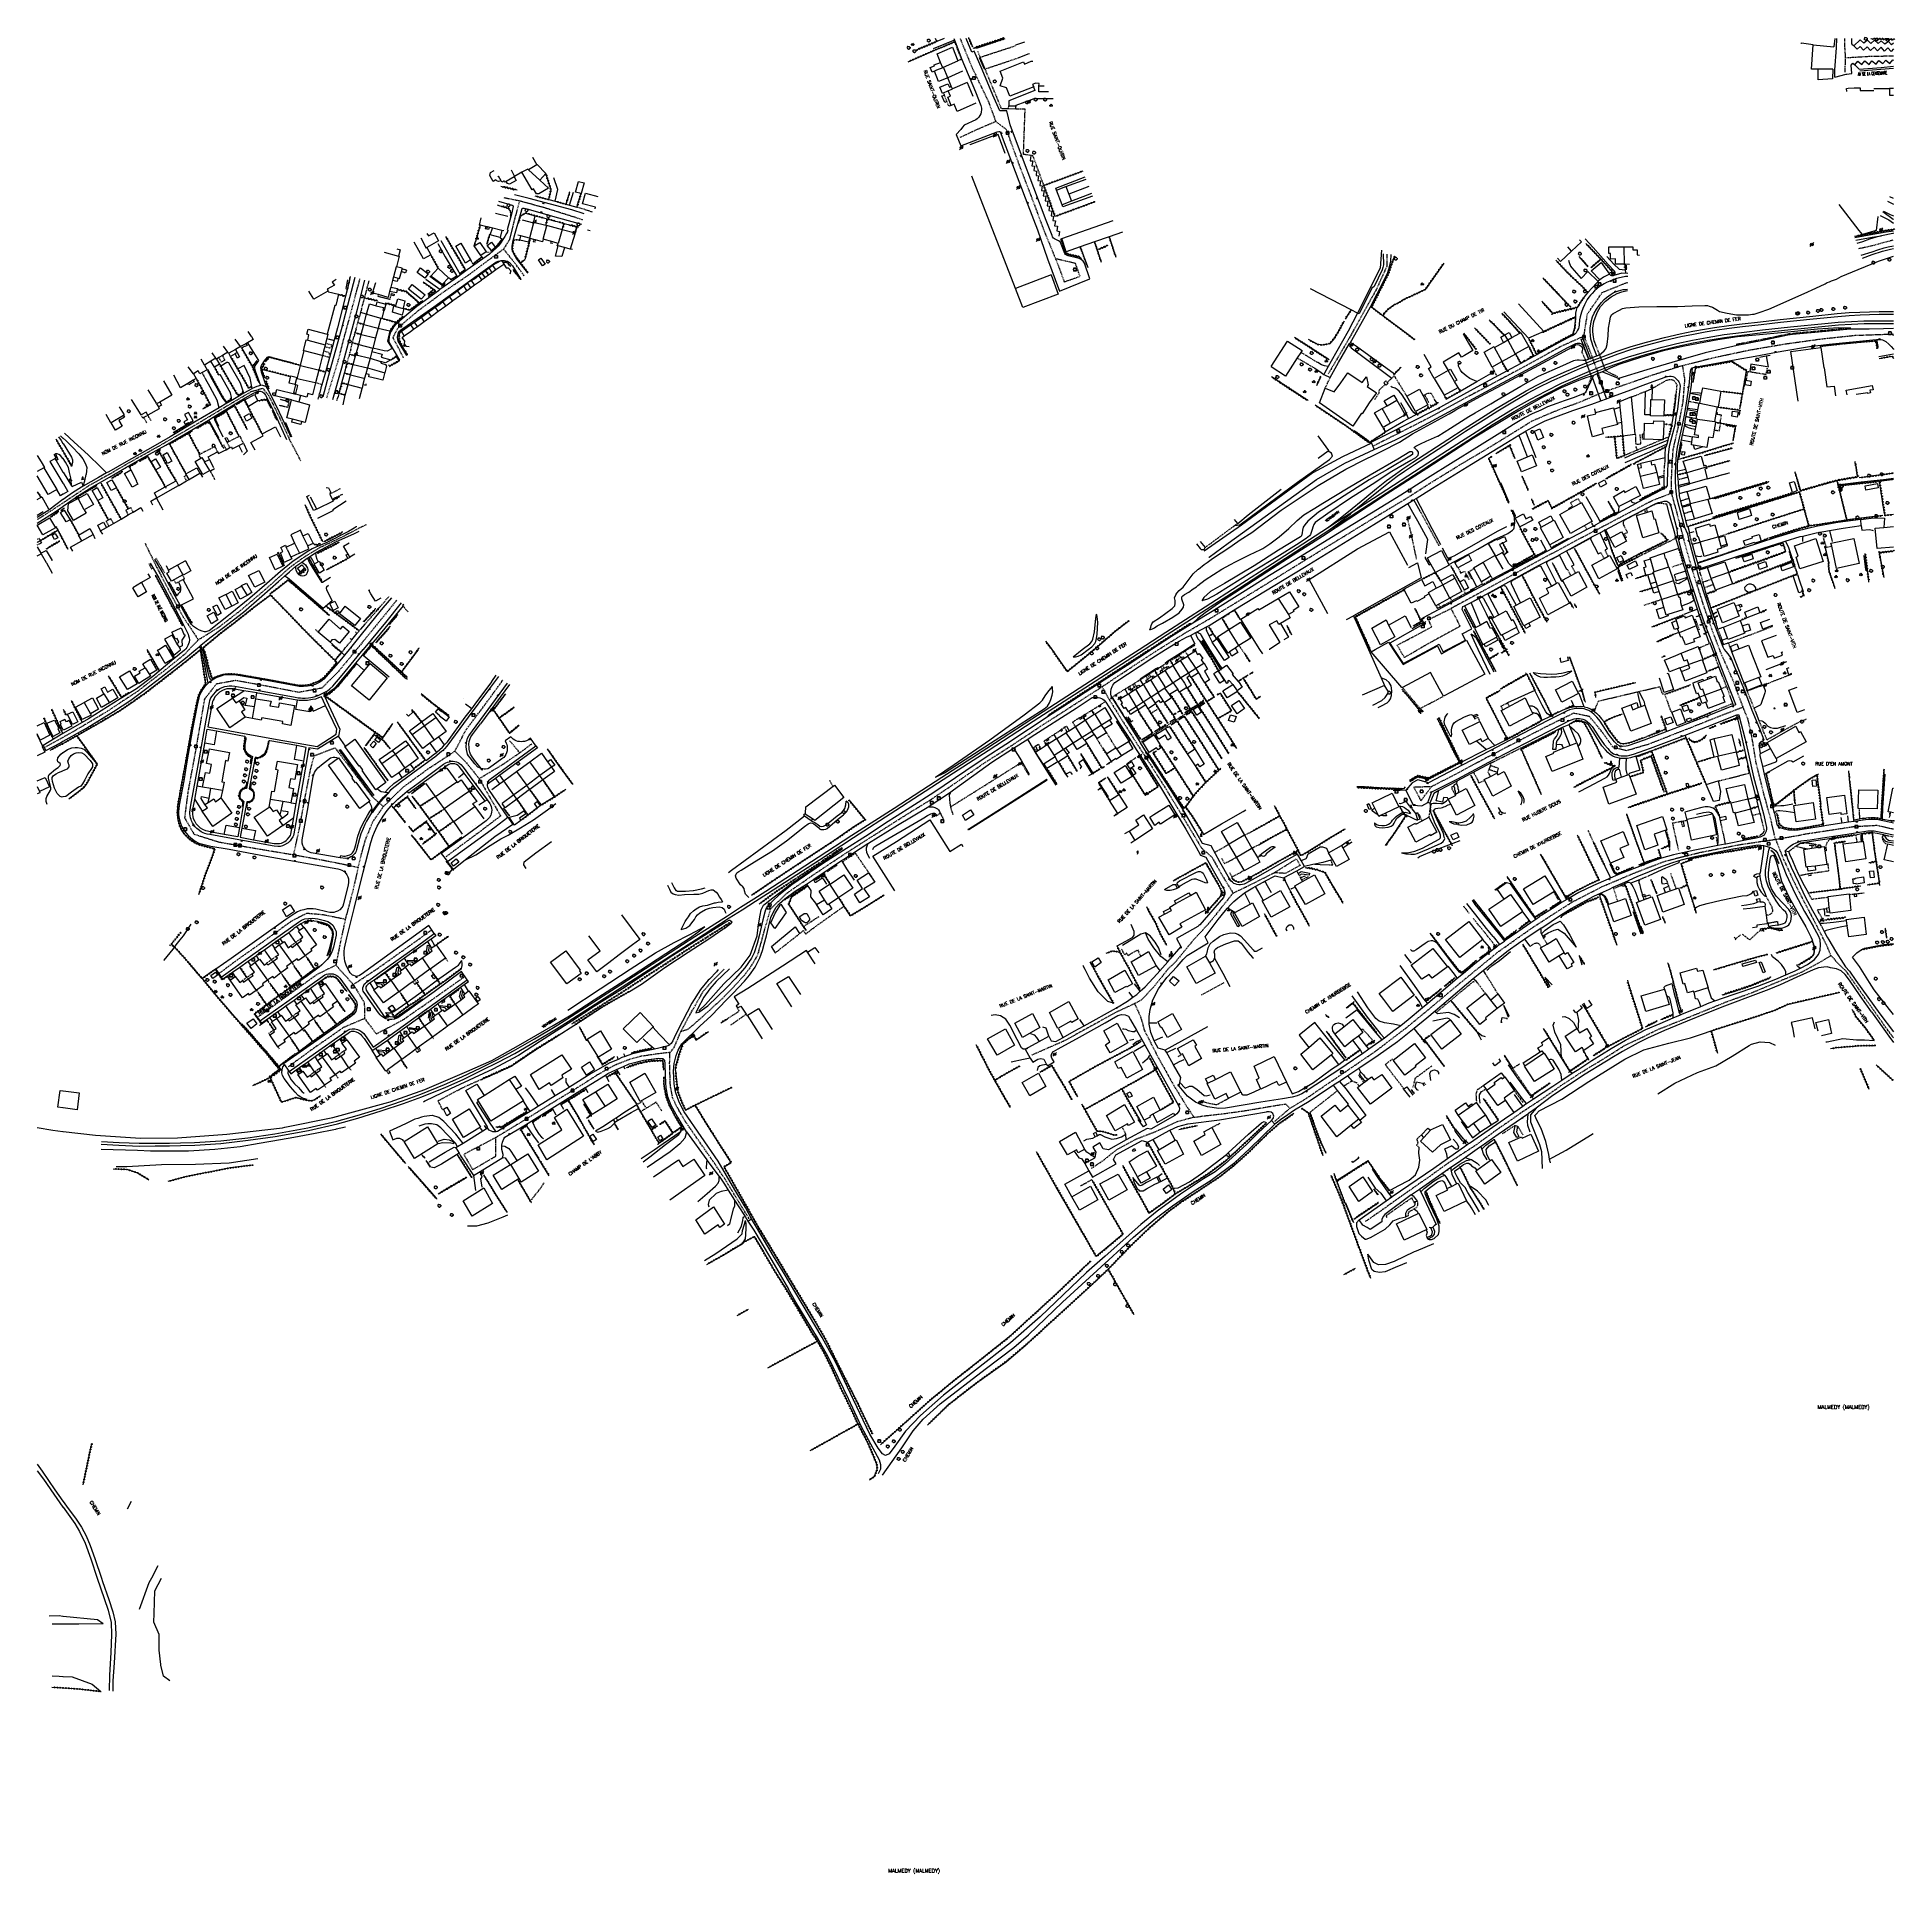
# Model space of a CAD drawing. Header units: millimetres. Extents: x 267000 to 268001, y 124012 to 125001.
import ezdxf
from ezdxf.enums import TextEntityAlignment as Align

# ---------------------------------------------------------------- set-up
doc = ezdxf.new("R2010")
doc.units = ezdxf.units.MM
doc.linetypes.add('DASHED', pattern=[0.75, 0.5, -0.25])
doc.layers.get('0').update_dxf_attribs({"linetype": 'CONTINUOUS'})
for name, color, linetype in [('W0001', 6, 'DASHED'), ('W0004', 5, 'CONTINUOUS'), ('W0006', 2, 'CONTINUOUS'), ('W0008', 7, 'CONTINUOUS'), ('W0014', 7, 'CONTINUOUS'), ('W0017', 7, 'CONTINUOUS'), ('W0020', 2, 'CONTINUOUS'), ('W0070', 7, 'DASHED'), ('W0071', 7, 'CONTINUOUS'), ('W0101', 7, 'CONTINUOUS'), ('W0104', 1, 'CONTINUOUS'), ('W0105', 7, 'CONTINUOUS'), ('W0112', 1, 'DASHED'), ('W0120', 7, 'CONTINUOUS'), ('W0211', 2, 'CONTINUOUS'), ('W0214', 2, 'CONTINUOUS'), ('W0220', 5, 'DASHED'), ('W0300', 7, 'CONTINUOUS'), ('W0303', 7, 'CONTINUOUS'), ('W0310', 3, 'CONTINUOUS'), ('W0322', 7, 'CONTINUOUS'), ('W0323', 7, 'CONTINUOUS'), ('W0330', 7, 'CONTINUOUS'), ('W0333', 7, 'CONTINUOUS'), ('W0401', 7, 'CONTINUOUS'), ('W0402', 7, 'CONTINUOUS'), ('W0420', 7, 'CONTINUOUS'), ('W0438', 7, 'CONTINUOUS'), ('W0439', 7, 'CONTINUOUS'), ('W0473', 7, 'CONTINUOUS'), ('W0515', 5, 'CONTINUOUS'), ('W0700', 7, 'CONTINUOUS'), ('W0980', 7, 'CONTINUOUS'), ('W0984', 7, 'CONTINUOUS'), ('W0989', 7, 'CONTINUOUS'), ('W1102', 7, 'CONTINUOUS')]:
    doc.layers.add(name, color=color, linetype=linetype)
doc.styles.get("Standard").update_dxf_attribs({"font": 'romans.shx', "width": 0.85})

# ---------------------------------------------------------------- blocks, each defined once
blk = doc.blocks.new('T473')
for p, q in [((-0.166667, 0.166667), (0.166667, -0.166667)), ((-0.166667, -0.166667), (0.166667, 0.166667)), ((0.500001, 0.500001), (1.000002, 1.000002)), ((-1.000002, -1.000002), (-0.500001, -0.500001))]:
    blk.add_line(p, q)
blk.add_ellipse((0, 0), major_axis=(0.471405, 0.471405), ratio=1, start_param=5.4977871438, end_param=11.780972451)
blk = doc.blocks.new('T303')
for p, q in [((-0.8, 0), (-0.3, 0.2)), ((-0.3, -0.2), (-0.8, 0)), ((-0.3, 0.2), (0, 0.8)), ((0, 0.8), (0.3, 0.2)), ((0.3, 0.2), (0.8, 0)), ((0.8, 0), (0.3, -0.2)), ((-0.5, -0.6), (-0.3, -0.2)), ((0, -0.3), (-0.5, -0.6)), ((0.6, -0.6), (0, -0.3)), ((0.3, -0.2), (0.6, -0.6))]:
    blk.add_line(p, q)
blk = doc.blocks.new('T420')
for p, q in [((0.7, 0.7), (-0.8, 0.7)), ((-0.8, 0.7), (-0.8, -0.8)), ((0.7, 0.7), (0.7, -0.8)), ((0.7, -0.8), (-0.8, -0.8))]:
    blk.add_line(p, q)
blk.add_ellipse((0, 0), major_axis=(-0.53, 0.53), ratio=1, start_param=3.926991, end_param=10.210176)
blk = doc.blocks.new('T401')
for p, q in [((-0.3, 0.3), (0, 0.3)), ((-0.3, -0.25), (-0.3, 0.3)), ((-0.3, 0.15), (0, 0.15)), ((-0.3, 0), (0, 0)), ((0, 0.3), (0, -0.25)), ((-0.3, -0.15), (0, -0.15)), ((-0.3, -0.25), (-0.3, -0.3)), ((-0.3, -0.3), (0, -0.3)), ((0, -0.3), (0, -0.25))]:
    blk.add_line(p, q)
blk = doc.blocks.new('T300')
for p, q in [((-0.8, 0.5), (-0.9, 0.3)), ((-0.9, 0.3), (-0.9, 0.2)), ((-0.9, 0.2), (-0.7, 0.1)), ((-0.7, 0.6), (-0.8, 0.5)), ((-0.8, -0.1), (-0.7, 0.1)), ((-0.6, 0.7), (-0.7, 0.6)), ((-0.7, 0.1), (-0.7, 0.1)), ((-0.5, 0.7), (-0.6, 0.7)), ((-0.3, 0.6), (-0.5, 0.7)), ((-0.3, 0.6), (-0.2, 0.7)), ((-0.2, 0.6), (-0.3, 0.6)), ((-0.2, 0.7), (-0.1, 0.8)), ((-0.1, 0.8), (0.1, 0.8)), ((0.1, 0.8), (0.2, 0.7)), ((0.2, 0.7), (0.3, 0.6)), ((0.3, 0.6), (0.4, 0.5)), ((0.5, 0.5), (0.3, 0.5)), ((0.4, 0.5), (0.4, 0.5)), ((0.6, 0.4), (0.5, 0.5)), ((0.6, 0.4), (0.7, 0.3)), ((0.7, 0.3), (0.7, 0.2)), ((0.7, 0.2), (0.7, 0.1)), ((0.7, 0.1), (0.7, -0.2)), ((-0.8, -0.2), (-0.8, -0.1)), ((-0.7, -0.3), (-0.8, -0.2)), ((-0.8, -0.2), (-0.8, -0.2)), ((-0.7, -0.4), (-0.7, -0.3)), ((-0.5, -0.5), (-0.7, -0.4)), ((-0.4, -0.5), (-0.5, -0.5)), ((-0.4, -0.5), (-0.3, -0.5)), ((-0.3, -0.5), (-0.3, -0.4)), ((-0.3, -0.6), (-0.3, -0.5)), ((-0.3, -0.5), (-0.3, -0.5)), ((-0.2, -0.7), (-0.3, -0.6)), ((-0.1, -0.8), (-0.2, -0.7)), ((0.1, -0.8), (-0.1, -0.8)), ((0.2, -0.7), (0.1, -0.8)), ((0.3, -0.5), (0.2, -0.5)), ((0.3, -0.6), (0.2, -0.7)), ((0.2, -0.7), (0.2, -0.7)), ((0.5, -0.4), (0.3, -0.5)), ((0.3, -0.5), (0.3, -0.6)), ((0.3, -0.5), (0.3, -0.5)), ((0.6, -0.3), (0.5, -0.4)), ((0.7, -0.2), (0.6, -0.3)), ((0.6, -0.3), (0.6, -0.3))]:
    blk.add_line(p, q)
blk = doc.blocks.new('T438')
for p, q in [((-0.4, 0.2), (0.4, 0.2)), ((-0.4, -0.2), (-0.4, 0.2)), ((0.15, 1.1), (-0.3, 1.1)), ((-0.3, 1.1), (-0.3, 0.5)), ((-0.3, 0.5), (0.15, 0.5)), ((0.3, 0.65), (0.3, 0.95)), ((0.4, 0.2), (0.4, -0.2))]:
    blk.add_line(p, q)
at = {"flags": 128}
for points in [[(-0.4, -0.2), (0.4, 0.2)], [(0.4, -0.2), (-0.4, -0.2)]]:
    blk.add_lwpolyline(points, dxfattribs=at)
for centre, major_axis, start_param, end_param in [((0.15, 0.95), (0.106, -0.106), 0.7853982, 2.3561945), ((0.15, 0.65), (0.106, 0.106), 3.9269908, 5.4977871)]:
    blk.add_ellipse(centre, major_axis=major_axis, ratio=1, start_param=start_param, end_param=end_param)
blk = doc.blocks.new('t322o')
at = {"color": 0, "linetype": 'Continuous'}
for radius in [0.25, 0.15]:
    blk.add_circle((0, 0), radius, dxfattribs=at)
blk = doc.blocks.new('t323o')
at = {"color": 0, "linetype": 'Continuous'}
for radius in [0.25, 0.15]:
    blk.add_circle((0, 0), radius, dxfattribs=at)
blk = doc.blocks.new('t310o')
at = {"color": 0, "linetype": 'Continuous'}
for centre, start, end in [((-0.5, 0.4), 216.8699, 323.1304), ((0.5, -0.4), 36.8699, 143.1303)]:
    blk.add_arc(centre, 0.625, start, end, dxfattribs=at)
blk = doc.blocks.new('t220o')
at = {"color": 0, "linetype": 'Continuous'}
for p, q in [((-0.25, 0.25), (0.25, 0.25)), ((-0.25, -0.25), (0.25, -0.25))]:
    blk.add_line(p, q, dxfattribs=at)

msp = doc.modelspace()

# ---------------------------------------------------------------- linework, layer by layer
at = {"layer": 'W0001'}
for points in [[(267497.2, 125000), (267503.4, 124984.8), (267512.4, 124966.1), (267516.4, 124955.3)], [(267973.5, 125000), (267973.6, 124995.7), (267974, 124989.7)], [(267974, 124989.7), (267973.7, 124981.9)], [(267974, 124989.7), (267987.1, 124990.5), (268000, 124990.7)], [(267516.4, 124955.3), (267506.3, 124951), (267496.9, 124946.6)], [(267516.4, 124955.3), (267522, 124951.1), (267527.2, 124936.7), (267535.1, 124916), (267542.5, 124896.2), (267548.6, 124881.4)], [(267259.8, 124912.7), (267256.5, 124900.1), (267254.4, 124891.7), (267251.2, 124886.6)], [(267251.4, 124914.4), (267259.8, 124912.7)], [(267259.8, 124912.7), (267273.7, 124908.9), (267293.9, 124902.5), (267293.9, 124902.5), (267293.9, 124902.5)], [(267981.3, 124887), (267987.3, 124888.2), (267999.3, 124891.5), (268000, 124891.6)], [(267197.3, 124828.1), (267197.3, 124828.1), (267195, 124832.7), (267191.7, 124838.9), (267194.4, 124844.3), (267205.2, 124853.4), (267218.7, 124863.4), (267233.4, 124873.4), (267243.5, 124881), (267251.2, 124886.6)], [(267251.2, 124886.6), (267257.5, 124878.9)], [(267262.3, 124872.3), (267262.3, 124872.3), (267257.5, 124878.9)], [(267727, 124883.9), (267727, 124883.9), (267727, 124883.9), (267727, 124877.3), (267721.6, 124865.3), (267714.7, 124852.9), (267706.3, 124837.8), (267695.4, 124819.3)], [(267156, 124806.5), (267156, 124806.5), (267156, 124806.5), (267162.1, 124826.2), (267165.5, 124839.4), (267170, 124856), (267173.9, 124870.6), (267173.9, 124870.6), (267173.9, 124870.6), (267173.9, 124870.6)], [(267833.2, 124839.7), (267835.1, 124851.7), (267843.1, 124863.3), (267856, 124868.5), (267856.8, 124868.7), (267856.8, 124868.7)], [(267833.2, 124839.7), (267821, 124834.3), (267802.3, 124824), (267787.8, 124816.2), (267767.3, 124805.3), (267750.8, 124796.3), (267732.9, 124787.2), (267720, 124780.7)], [(267833.2, 124839.7), (267837.3, 124829.3), (267837.7, 124828.2), (267838.2, 124826.8), (267838.7, 124825.4), (267839.8, 124822.4), (267840.4, 124820.9), (267840.8, 124819.6), (267841.6, 124817.6), (267844.3, 124809.9)], [(267886.4, 124824), (267904, 124828.4), (267922.9, 124832.4), (267941.8, 124835.6), (267961.2, 124838.3), (267979.2, 124840.2), (267999.7, 124840.9)], [(267999.7, 124840.9), (268000, 124840.9)], [(268000, 124840), (267999.7, 124840.9)], [(267844.3, 124809.9), (267855.4, 124813.7), (267869.7, 124818.7), (267879.3, 124821.8), (267886.4, 124824)], [(267880.3, 124755.2), (267880.5, 124765.8), (267881.3, 124778.7), (267884.3, 124791.9), (267886.7, 124804.7), (267887.6, 124816.4), (267886.4, 124824)], [(267038.9, 124765.4), (267050, 124771.9), (267065.5, 124780.5), (267085.8, 124792.3), (267101.6, 124801.8), (267115.3, 124809.9), (267121.5, 124811.7), (267124.7, 124807.8), (267130.3, 124796.4), (267136, 124784)], [(267844.3, 124809.9), (267843.9, 124809.7), (267841.1, 124808.5), (267832.2, 124804.7)], [(267604.1, 124671), (267604.1, 124671), (267618.7, 124680.1), (267632, 124687.8), (267652.4, 124700.3), (267669, 124710.5), (267686, 124721), (267705.5, 124732.9), (267721.6, 124742.8), (267737.3, 124752.2), (267751.5, 124761.3), (267768.1, 124771.5), (267782, 124779.7), (267791.8, 124785.7), (267805.3, 124794.1), (267818.6, 124799.8), (267832.2, 124804.7)], [(267142.1, 124772.4), (267140.7, 124775.1), (267139.5, 124777.4), (267136, 124784)], [(267038.9, 124765.4), (267027.7, 124759.1), (267014.7, 124750.4), (267014, 124750)], [(267014, 124750), (267013.9, 124749.9), (267003, 124742.8), (267000, 124740.9)], [(267816, 124722.7), (267831.8, 124731.2), (267854.5, 124743.1), (267870.1, 124751.3), (267880.3, 124755.2)], [(267880.3, 124755.2), (267883.5, 124743.6), (267887.5, 124728), (267891.8, 124712.9), (267897.3, 124695.5), (267902.1, 124681.8), (267906.2, 124671), (267906.2, 124671)], [(267177.2, 124738.2), (267174.6, 124736.9), (267173.8, 124736.5), (267166.1, 124732.5)], [(267058.1, 124728.2), (267060.2, 124723.9), (267061.2, 124721.9), (267064.4, 124715.3), (267071.3, 124702.1), (267078.7, 124688.5), (267086.8, 124676.2)], [(267086.8, 124676.2), (267098.1, 124683.2), (267109.6, 124692.1), (267123.2, 124703.6), (267136, 124715.1), (267143.5, 124720.6), (267152.2, 124725.9), (267166.1, 124732.5)], [(267816, 124722.7), (267797.9, 124712.9), (267779.3, 124702.7), (267761.6, 124693.1)], [(267193.6, 124697.5), (267193.6, 124697.5), (267193.6, 124697.5), (267187.4, 124689.8), (267174.5, 124674), (267172.1, 124671), (267172.1, 124671)], [(267734, 124671), (267734, 124671), (267732.6, 124673.3), (267751.3, 124683.2), (267749.4, 124687), (267761.6, 124693.1)], [(267761.6, 124693.1), (267766.5, 124683.5), (267751.2, 124675.2), (267744, 124671), (267744, 124671)], [(267081.9, 124671), (267079.7, 124668.6), (267068.6, 124659.7), (267054, 124648.4), (267036.8, 124637.1), (267020, 124627.1), (267014, 124623.7)], [(267172.1, 124671), (267162, 124658.8), (267153.3, 124650.2), (267140.9, 124647.9), (267124.4, 124651.1), (267106.9, 124654.3), (267096.5, 124652.4), (267090.1, 124644.2), (267088, 124632.1), (267085, 124614.9), (267081.2, 124594.3), (267079.4, 124580.4), (267084.5, 124571.6), (267097.7, 124567.4), (267117.7, 124563.9), (267138.2, 124560.5)], [(267086.8, 124676.2), (267081.9, 124671), (267081.9, 124671)], [(267573.6, 124650.9), (267586.3, 124659.4), (267603.9, 124670.9), (267604.1, 124671)], [(267744, 124671), (267736.5, 124666.7), (267734, 124671)], [(267906.2, 124671), (267907.5, 124667.8), (267913, 124655.4), (267918.9, 124639.9)], [(267225, 124616.2), (267231.1, 124627.9), (267241.4, 124641.5), (267250.9, 124654.6), (267250.9, 124654.6)], [(267388.6, 124508), (267392, 124520.5), (267395.1, 124531.2), (267403.9, 124539.8), (267418, 124549.6), (267435.1, 124561), (267467.6, 124581.7), (267481.3, 124590.1), (267495.8, 124599.9), (267509.6, 124609.5), (267525.5, 124619.7), (267541.2, 124630.1), (267561.3, 124643), (267573.6, 124650.9)], [(267573.6, 124650.9), (267577.5, 124644), (267584.8, 124632.3), (267595.1, 124616.1), (267600.3, 124608.1), (267608.1, 124595.8), (267615.9, 124583), (267621.4, 124573.8), (267627.2, 124564.1), (267632.8, 124559.2), (267637.9, 124550.1), (267644.2, 124539.8)], [(267918.9, 124639.9), (267906.4, 124635.1), (267887.8, 124627.7), (267867.8, 124619.9), (267856.3, 124616.5), (267849, 124618.2), (267842.1, 124627.8), (267836.2, 124634.9), (267827.7, 124636.7), (267814.5, 124630.2), (267798.9, 124622.2), (267780.5, 124612.6), (267763.5, 124603.5), (267751, 124597.1)], [(267936.4, 124568.8), (267933.7, 124580.3), (267929.9, 124594.1), (267926.1, 124609.3), (267923.7, 124624), (267921.6, 124633.5), (267918.9, 124639.9)], [(267014, 124623.7), (267013.9, 124623.7), (267004.5, 124618.5)], [(267138.2, 124560.5), (267141.4, 124575.2), (267144.2, 124590.6), (267147.4, 124607), (267149.3, 124613.8), (267160.4, 124618.1), (267169.3, 124606.5), (267180.3, 124592), (267184, 124588.6), (267184.3, 124588.3), (267186.5, 124586.4), (267197.2, 124596.9), (267210.5, 124606.7), (267225, 124616.2)], [(267260, 124615.4), (267254.5, 124621.9)], [(267260, 124615.4), (267266.5, 124620.3)], [(267225, 124616.2), (267231.3, 124609.9), (267238.1, 124601.5)], [(267238.1, 124601.5), (267250.5, 124608.9), (267260, 124615.4)], [(267238.1, 124601.5), (267243.7, 124591.6), (267249.7, 124581.4), (267237.4, 124572.1), (267220.2, 124559.4)], [(267172.9, 124553.7), (267176.7, 124568.2), (267180.8, 124578.2), (267186.5, 124586.4)], [(267674.8, 124423.9), (267683.4, 124429.1), (267720.7, 124454.5), (267737.8, 124467.5), (267752.1, 124479.3), (267765.2, 124490.3), (267766.2, 124491.1), (267787, 124508.2), (267806, 124521.6), (267826.7, 124534.9), (267843, 124543.3), (267861.4, 124551.1), (267877.1, 124557.1), (267895.5, 124561.7), (267917.4, 124566), (267936.4, 124568.8)], [(267936.4, 124568.8), (267950.4, 124571.2)], [(267936.4, 124568.8), (267940.9, 124557.6), (267946.4, 124545.8), (267952.7, 124533.4), (267958.7, 124522.1)], [(268000, 124574.2), (267991, 124576.2), (267978.6, 124575.5), (267965.5, 124573.5), (267950.4, 124571.2)], [(267138.2, 124560.5), (267150.4, 124558.3), (267164.1, 124555.6), (267172.9, 124553.7)], [(267172.9, 124553.7), (267170.1, 124541.3), (267166, 124525.7)], [(267644.2, 124539.8), (267655.3, 124545.2), (267666.4, 124550.8)], [(267644.2, 124539.8), (267638, 124532.1), (267631.4, 124523.8), (267622.8, 124514.5), (267613.7, 124503.4), (267609, 124498.7), (267601.3, 124489.1), (267594.7, 124482.2), (267591.2, 124480.3)], [(267166, 124525.7), (267154, 124528.1), (267145.1, 124528.9), (267136.7, 124524.5), (267121.2, 124513.3), (267107.7, 124503.8), (267098.2, 124496.7)], [(267166, 124525.7), (267163.3, 124513.3), (267160.9, 124501)], [(267170.3, 124490.6), (267183.2, 124499.1), (267199.6, 124510.7), (267212.2, 124519.8)], [(267966.3, 124506.2), (267963.9, 124511.9), (267958.7, 124522.1)], [(267388.6, 124508), (267387.1, 124504.7), (267384.3, 124500.1), (267381, 124495.6), (267375.2, 124489.4), (267368.8, 124482.8), (267361, 124475.6), (267354.3, 124469.6), (267350.6, 124466.5), (267348.2, 124465.7), (267346.7, 124465.2)], [(267160.9, 124501), (267150.6, 124495.9), (267132.8, 124483.1), (267119.2, 124473.2)], [(267160.9, 124501), (267170.3, 124490.6)], [(267346.7, 124465.2), (267350, 124471.3), (267350.9, 124473), (267354.4, 124479.2), (267357.2, 124484.1), (267358.2, 124485.9), (267359.1, 124487.4), (267364.9, 124493.7), (267370, 124498.8)], [(267801.8, 124423.2), (267810.4, 124428.8), (267821.5, 124436.6), (267833.2, 124444.2), (267845.3, 124451.5), (267855.5, 124458), (267863.8, 124461.8), (267872.6, 124466.2), (267889.2, 124472.8), (267910.5, 124481.5), (267923.4, 124486.1), (267937.3, 124491.9), (267950.7, 124497.4), (267960.6, 124502.8), (267966.3, 124506.2)], [(267966.3, 124506.2), (267971, 124501), (267974.4, 124497.8)], [(268000, 124461.9), (267997.1, 124465.7), (267993.9, 124470.2), (267989.1, 124477), (267986, 124481.3), (267975.4, 124496.5), (267974.4, 124497.8)], [(267170.3, 124490.6), (267176.2, 124480.9), (267176.4, 124472.3)], [(267176.4, 124472.3), (267182.7, 124464), (267196.8, 124471.4), (267214.7, 124483.8), (267229.8, 124494.5)], [(267591.2, 124480.3), (267581.7, 124475.9), (267553.2, 124460.2), (267535.8, 124452.6)], [(267591.2, 124480.3), (267594.4, 124473.2), (267596.4, 124466), (267603.3, 124452.4), (267612.3, 124436.2), (267619, 124425.3), (267623.2, 124419.1)], [(267176.4, 124472.3), (267164.9, 124467.4), (267148.3, 124455.8), (267135, 124446.1)], [(267340.9, 124454), (267343.1, 124456.6), (267345.2, 124461.6), (267346.7, 124465.2)], [(267340.9, 124454), (267335.6, 124453.4), (267325.1, 124451.9), (267318.7, 124450.1), (267310.6, 124446.9), (267301.8, 124441.9), (267290.8, 124434.9), (267276.3, 124426.1), (267261.1, 124416.7), (267247.1, 124408.2)], [(267383.5, 124364.5), (267379.5, 124371), (267374.4, 124379.4), (267370.6, 124385.7), (267364.8, 124394.4), (267349.1, 124416.9), (267344.4, 124425.2), (267342.3, 124429.7), (267341.1, 124436.2), (267340.7, 124448.1), (267340.9, 124454)], [(267623.2, 124419.1), (267614.1, 124416.7), (267602.5, 124411.3), (267592.1, 124407.3), (267581.6, 124401.7), (267573.8, 124395.5), (267567.6, 124391.3)], [(267623.2, 124419.1), (267628.8, 124419.9), (267638.7, 124421), (267651.5, 124422.8), (267664.3, 124425), (267672.5, 124426.3), (267674.8, 124423.9)], [(267674.8, 124423.9), (267666.5, 124416.8)], [(267801.8, 124423.2), (267795.4, 124418.7), (267786.2, 124412.3), (267774.4, 124403.7), (267759.9, 124394.3), (267748.9, 124386.4), (267736, 124377.4), (267724.4, 124369.1), (267715.4, 124362.9)]]:
    msp.add_lwpolyline(points, dxfattribs=at)
for points in [[(267553.3, 124869), (267561.8, 124872), (267559.3, 124878.9), (267548.6, 124881.4)], [(267745.4, 124589.5), (267751, 124597.1), (267741.6, 124596.8)], [(267672.5, 124550.4), (267666.4, 124550.8), (267678.4, 124558.3), (267680.3, 124554.7)], [(267234.6, 124390.9), (267247.1, 124398.2), (267247.1, 124408.2), (267229.8, 124399.1)]]:
    msp.add_lwpolyline(points, close=True, dxfattribs=at)
at = {"layer": 'W0004'}
for points in [[(267510.3, 124983.5), (267507.7, 124989.6)], [(267510.6, 124983.6), (267508, 124989.8)], [(267180.8, 124591.9), (267162.8, 124616.8)], [(267163.3, 124617.1), (267181.3, 124592.3)], [(267501.7, 124574.2), (267522.3, 124587.3), (267543.9, 124601.1)], [(267544, 124600.7), (267526.3, 124589.4), (267501.9, 124573.9)], [(267180.1, 124583.1), (267181.5, 124585.2), (267182.9, 124587.2), (267184, 124588.6), (267184.6, 124589.2), (267186.6, 124591.5), (267189, 124593.9)], [(267189.4, 124593.9), (267184.6, 124588.7), (267184.3, 124588.3), (267182.4, 124585.9), (267180.5, 124583)]]:
    msp.add_lwpolyline(points, dxfattribs=at)
at = {"layer": 'W0006'}
for points in [[(268000, 124994.4), (267998.7, 124993.1), (267997, 124995.1), (267995.2, 124993.3), (267993.4, 124995.3), (267991.4, 124993.4), (267989.5, 124995.4), (267987.6, 124993.5), (267985.8, 124995.5), (267983.8, 124993.7), (267982, 124995.7), (267980.4, 124994.3), (267978.6, 124996.1)], [(267979.1, 124985.8), (267980.7, 124987.8), (267982.9, 124986), (267984.6, 124988), (267986.8, 124986.1), (267988.3, 124988.1), (267990.6, 124986.3), (267992.1, 124988.2), (267994.3, 124986.5), (267995.9, 124988.4), (267998, 124986.5), (267999.7, 124988.5), (268000, 124988.2)], [(267535.2, 124937.1), (267534.9, 124934.2), (267536.3, 124934.1), (267535.8, 124931.5), (267537.2, 124931.3), (267536.8, 124928.9), (267538.4, 124928.6), (267538.1, 124926.2), (267539.4, 124926), (267539.1, 124923.5), (267540.4, 124923.4), (267540.1, 124920.9), (267541.3, 124920.7), (267541, 124918.2), (267542.4, 124918), (267542, 124915.4), (267543.4, 124915.2), (267543, 124912.7), (267544.4, 124912.4), (267544, 124910), (267545.4, 124909.8), (267545, 124907.4), (267546.6, 124907.1), (267546.2, 124904.6), (267547.5, 124904.4), (267547.1, 124902), (267548.5, 124901.8), (267548.1, 124899.2), (267549.6, 124899), (267549.2, 124896.4), (267550.7, 124896.1), (267550.3, 124893.6)], [(268000, 124902.5), (267999.8, 124902.6), (267994.3, 124906.7)], [(267992.8, 124904.7), (267997.5, 124902.4), (268000, 124900.6)], [(267979.7, 124891.5), (267988.5, 124893.1), (267993.5, 124893.8)], [(267841.8, 124870), (267837.1, 124875), (267842.5, 124879.5), (267846.9, 124873.1)], [(267766.5, 124810.1), (267775.5, 124815.3), (267783.1, 124819.7), (267784.9, 124820.9)], [(267726.2, 124788.3), (267736.1, 124793.9), (267738.8, 124795.4), (267742.9, 124797.6), (267743.3, 124797.8)], [(267619.1, 124671), (267617.1, 124669.7), (267608.6, 124664.4)], [(267623.7, 124674), (267619.1, 124671), (267619.1, 124671)], [(267602.9, 124660.8), (267594.1, 124655.1), (267594.3, 124654.8)], [(267146.8, 124637.5), (267139.4, 124638.7), (267140.2, 124643.7)], [(267146.8, 124637.5), (267147.4, 124640.6), (267148.6, 124637.8), (267155.4, 124640.9)], [(267096.6, 124627.2), (267095.4, 124619.7), (267090.4, 124620.5)], [(267143.7, 124610.9), (267138.6, 124611.8), (267139.9, 124619.3)], [(267861.2, 124613.5), (267863.3, 124606), (267858.1, 124604.4), (267857.6, 124604.1), (267857.4, 124603.7), (267857.4, 124603.7)], [(267253.6, 124580.7), (267256.3, 124576.7), (267246.6, 124570.2), (267230.8, 124557.8), (267224.3, 124552.6), (267221.1, 124556.8)], [(267100.8, 124571.4), (267101.8, 124576.4), (267109, 124575.1)], [(267110.3, 124574.8), (267117.6, 124573.5), (267116.6, 124568.6)], [(267397.8, 124507.7), (267395.5, 124511.1), (267408.4, 124521.6), (267410.7, 124518)]]:
    msp.add_lwpolyline(points, dxfattribs=at)
at = {"layer": 'W0006', "const_width": 0.003}
for points in [[(267522.3, 124961), (267530.9, 124960.8)], [(267749.7, 124801.1), (267751, 124801.9)], [(267754.1, 124803.5), (267759, 124805.9)], [(267607.8, 124663.8), (267603.8, 124661.4)], [(267557.8, 124631.9), (267554.5, 124629.8)], [(267542.4, 124621.7), (267539.4, 124620)]]:
    msp.add_lwpolyline(points, dxfattribs=at)
at = {"layer": 'W0006'}
msp.add_lwpolyline([(267397.4, 124520.7), (267395.2, 124523.9), (267397.5, 124529.1), (267400.6, 124533.8), (267403.4, 124529.4)], close=True, dxfattribs=at)
at = {"layer": 'W0008'}
for points in [[(267493.8, 125000), (267494.1, 124999.2), (267494.5, 124998.2), (267498.1, 124988.8)], [(267508.4, 124964), (267508.7, 124962.6), (267508.7, 124961.8), (267508.6, 124960.4), (267508.3, 124959.5), (267507.2, 124957.6), (267506.3, 124956.7), (267505.6, 124956.3), (267499.3, 124953.3), (267498.4, 124952.3), (267497.6, 124951.1), (267495.1, 124948.4), (267497.6, 124942.2), (267517.2, 124949.7), (267518, 124949.9), (267518.4, 124949.9), (267518.8, 124949.7), (267525.4, 124932.1), (267533.7, 124910.4), (267538.9, 124897), (267544.3, 124881.4), (267550.7, 124863.9), (267567.1, 124870.7), (267564.1, 124879), (267563.4, 124880.1), (267562.4, 124881), (267561.3, 124881.6), (267555.4, 124883), (267554.5, 124883.3), (267553.9, 124883.7), (267553.5, 124884.2), (267551.3, 124890.2), (267551, 124890.6), (267550.1, 124891), (267548.1, 124892.1), (267547.5, 124892.6), (267547, 124893.2), (267546.7, 124893.9), (267543.5, 124902.1), (267530.2, 124937.2), (267524.1, 124953.6), (267522.3, 124961), (267518.6, 124961.1), (267514.8, 124969.5), (267509, 124983.4), (267504.8, 124993.2), (267503.4, 124992.6), (267500.4, 125000)], [(267978.6, 124996.1), (267978, 124996.4), (267977.6, 124997.1), (267977.5, 124997.8), (267977.5, 125000)], [(268000, 124997.6), (267998.9, 124996.7), (267997.2, 124998.5), (267995.3, 124996.9), (267993.4, 124998.7), (267991.7, 124997.3), (267989.8, 124999.1), (267987.8, 124997.3), (267986, 124999.2), (267983.9, 124997.5), (267982, 124999.4), (267978.6, 124996.1)], [(267968.4, 124979.3), (267974.5, 124980.8), (267974.9, 124980.8), (267977.4, 124981.1), (267977.6, 124981.1), (267977.1, 124985.7), (267978.1, 124986.8), (267979.1, 124985.8), (267979.9, 124985.1), (267981.5, 124983.6)], [(267255.5, 124905.5), (267253.2, 124897), (267253.6, 124896.8), (267253.3, 124896), (267252.8, 124895), (267251.9, 124893.4), (267250.9, 124891.8), (267249.6, 124889.9), (267248.3, 124888.2), (267247.2, 124887.1), (267245.9, 124885.8), (267243.6, 124883.9), (267231.7, 124875.4), (267228.1, 124872.8), (267226.4, 124871.5), (267219.3, 124866.4), (267217, 124864.8), (267216.2, 124864.2), (267204.6, 124855.7), (267199.1, 124851.3), (267194, 124846.8), (267192, 124844.5), (267190.7, 124842.4), (267190.2, 124841.4), (267189.6, 124839.6), (267189.4, 124837.6), (267189.5, 124836.5), (267195.2, 124826.8)], [(267264.2, 124874), (267258.2, 124881.5), (267256.7, 124884), (267256, 124885.7), (267255.9, 124886.4), (267255.9, 124887.7), (267256.3, 124890.6), (267257.5, 124895.2), (267260.1, 124904.5)], [(267993.5, 124893.8), (267990.6, 124893), (267987.1, 124892), (267983.2, 124890.6), (267980.3, 124889.7)], [(267982.6, 124883.4), (267982.6, 124883.4), (267988.4, 124885.2), (267991.6, 124886.2), (267994.9, 124887.3), (267997.1, 124887.8), (268000, 124888.4)], [(267199.1, 124829.3), (267194.5, 124837.1), (267194.2, 124837.9), (267194.1, 124839.2), (267194.4, 124841), (267194.7, 124841.8), (267194.9, 124842.3), (267195.7, 124842.9), (267213.7, 124855.5), (267240.3, 124874.7), (267247.1, 124879.6), (267248.3, 124880.1), (267249.9, 124880.5), (267251.7, 124880.4), (267253.3, 124880.1), (267254.4, 124879.4), (267256, 124877.6), (267260.4, 124870.6)], [(267711.2, 124852.2), (267706.3, 124842.5), (267697.1, 124826.2), (267695.4, 124823.4), (267693.4, 124819.8), (267693.1, 124819.1), (267696.5, 124817.4), (267701, 124825.5), (267707, 124835.8), (267707.4, 124836.4), (267714.7, 124849), (267718.3, 124855.6), (267725.4, 124869.5), (267727.5, 124874), (267728.5, 124877), (267729.2, 124880.2), (267729.3, 124883.8)], [(267840.2, 124829.1), (267838.2, 124834.2), (267837.4, 124836.5), (267837, 124838.1), (267836.8, 124840.1), (267836.6, 124842.3), (267836.6, 124844), (267836.9, 124846.3), (267837.3, 124848.2), (267837.9, 124850.2), (267838.7, 124852.1), (267839.9, 124854.3), (267841.2, 124856.1), (267842.6, 124857.9), (267844.1, 124859.5), (267845.4, 124860.6), (267846.6, 124861.5), (267847.8, 124862.3), (267849, 124863), (267850.3, 124863.6), (267851.8, 124864.1), (267853.1, 124864.5), (267854.3, 124864.8), (267855.7, 124864.9), (267856.7, 124865.1)], [(267828.1, 124840.7), (267827.3, 124840.1), (267825.7, 124839.3), (267821.2, 124837), (267808, 124829.8), (267799.2, 124825.1), (267793.8, 124822.1), (267791.8, 124821), (267775.6, 124812.2), (267754, 124800.5), (267738.8, 124792.7), (267727, 124786.7), (267718.5, 124782.5), (267718.7, 124782.2), (267720.2, 124778.8), (267720.2, 124778.7), (267731.7, 124783.9), (267742.8, 124789.4), (267767.1, 124802.5), (267787.1, 124813.3), (267807.1, 124824.1), (267824.1, 124833.4), (267828.9, 124835.8), (267829.5, 124836), (267830.2, 124836), (267830.8, 124836), (267831.4, 124835.8), (267832, 124835.5), (267832.2, 124835.4), (267832.5, 124835.1), (267832.8, 124834.6), (267835.6, 124827.4)], [(268000, 124843.8), (267994.5, 124843.7), (267986.9, 124843.6), (267976.7, 124843.6), (267963.6, 124842.3), (267945.6, 124840.7), (267943, 124840.3), (267929.5, 124837.4), (267915.8, 124834.8), (267898.6, 124830.7), (267887.9, 124827.7), (267877.5, 124824.7), (267867.1, 124821.6), (267851.9, 124816.9), (267843.1, 124820.5)], [(267891.6, 124822.6), (267892.2, 124822.9), (267892.7, 124823.1), (267903.8, 124825.1), (267915.3, 124827.1), (267925.4, 124829), (267939.8, 124831.6), (267954.7, 124834.2), (267965.3, 124835.4), (267988.8, 124837.7), (267990.9, 124837.9), (267992.1, 124837.9), (267993.4, 124837.9), (267994.1, 124837.7), (267994.8, 124837.4), (267995.8, 124836.8), (267997.5, 124835.4), (267998.8, 124834.1), (267999.9, 124832.7), (268000, 124832.6)], [(267838.4, 124818.6), (267837.8, 124817.5), (267834.5, 124810.2), (267833.9, 124809.3), (267833.6, 124809), (267832.8, 124808.6), (267827.9, 124806.8), (267822.5, 124805), (267818.6, 124803.5), (267813.6, 124801.6), (267810, 124799.9), (267805.4, 124797.9), (267801.6, 124795.9), (267795.3, 124792.1), (267787.9, 124787.5), (267775.5, 124779.7), (267762.8, 124771.9), (267748.9, 124763.3), (267734.5, 124754.2), (267718.8, 124744.5), (267699.5, 124732.8), (267678.1, 124719.5), (267663.9, 124710.8), (267649.3, 124701.7), (267633, 124691.5), (267622.6, 124685.2), (267611, 124678), (267600.2, 124671), (267600.2, 124671)], [(267607.9, 124671), (267607.9, 124671), (267615.1, 124675.5), (267619.1, 124677.6), (267621.2, 124678.6), (267624.2, 124680.2), (267624.8, 124680.5), (267624.8, 124680.5), (267629.9, 124683.3), (267631.4, 124684), (267645.7, 124692.9), (267666.7, 124705.6), (267682.6, 124715.3), (267699.1, 124725.4), (267720.1, 124738.4), (267732.8, 124746.2), (267738.4, 124749.7), (267741.5, 124751.6), (267742.8, 124752.4), (267751.6, 124757.8), (267772.6, 124770.8), (267783.7, 124777.7), (267791.1, 124782.2), (267798.2, 124786.4), (267801.2, 124788.2), (267801.7, 124788.5), (267807.7, 124791.8), (267812.4, 124794.1), (267818, 124796.3), (267827.3, 124799.7), (267837.5, 124803.1), (267842.4, 124805), (267845.3, 124806), (267847.1, 124806.7), (267858.4, 124810.9), (267866.6, 124813.9), (267877, 124817.6)], [(267136.7, 124785.4), (267136.1, 124786.7), (267130.6, 124798.6), (267124.7, 124810.6), (267123.8, 124812.1), (267123.1, 124812.6), (267121.6, 124813.1), (267120.5, 124813.3), (267120.4, 124813.2), (267118.3, 124812.7), (267115.9, 124811.5), (267115.6, 124811.4), (267111.4, 124809), (267108.1, 124807.1), (267104.5, 124805), (267102.1, 124803.6), (267098, 124801.2), (267085.6, 124793.9), (267071.6, 124785.5), (267062.4, 124780.2), (267047.9, 124772.1), (267038.6, 124766.7), (267037.4, 124766.1), (267033.1, 124763.7), (267024.8, 124759), (267023.9, 124758.5), (267019, 124755.4), (267014, 124751.7)], [(267014, 124748.2), (267022.2, 124754), (267029.4, 124758.5), (267039, 124763.9), (267048.1, 124769.2), (267055.4, 124773.3), (267069.4, 124781), (267092.3, 124794.5), (267094.9, 124796.1), (267095.4, 124796.4), (267112, 124806.6), (267116.5, 124809), (267119.2, 124810.1), (267120.1, 124810.1), (267121.4, 124809.7), (267122.3, 124809.1), (267123, 124807.9), (267124.2, 124805.7), (267128.3, 124797.5), (267133.5, 124786.1), (267134.3, 124784.1)], [(267876.5, 124757.7), (267871.7, 124755.2), (267862, 124750.1), (267861.2, 124749.6), (267851.9, 124744.6), (267849.9, 124743.6), (267842.2, 124739.6), (267838.3, 124737.5), (267834.8, 124735.7), (267833.8, 124735.1), (267826.3, 124731.1), (267816, 124725.3), (267813.5, 124723.9), (267813.2, 124723.8), (267796, 124714.6)], [(267014, 124751.7), (267013.9, 124751.7), (267006.3, 124746.1), (267000, 124742.1)], [(267000, 124739.1), (267010.3, 124745.5), (267013.9, 124748.1), (267014, 124748.2)], [(267759.8, 124671), (267759.8, 124671), (267769.5, 124676.1), (267767.7, 124679.5), (267772.9, 124682.2), (267767.6, 124692.5), (267768, 124694.1), (267768.8, 124694.5), (267772.4, 124696.4), (267780.8, 124700.8), (267808.7, 124716.2), (267819.6, 124721.7), (267819.9, 124721.9), (267823.9, 124724.1), (267837.9, 124731.8), (267841.8, 124733.9), (267844.9, 124735.5), (267854.8, 124740.9), (267871.9, 124749.7), (267873.3, 124750.1)], [(267171.9, 124737.4), (267171.9, 124737.4), (267171.8, 124737.1), (267170.8, 124736.3), (267167.8, 124734.6), (267155.7, 124728.5), (267150.2, 124726.2), (267148.2, 124725.2), (267146.4, 124724.1), (267137.9, 124718.6), (267131.1, 124713.1), (267123.8, 124706.6), (267114.5, 124698.6), (267103.9, 124690.1), (267092.6, 124681.1), (267091.9, 124680.8), (267090.9, 124680.6), (267090.2, 124680.6), (267088.8, 124680.9), (267087.4, 124681.5), (267085.8, 124682.4), (267084.3, 124683.4), (267083.2, 124684.4), (267081.7, 124686.6), (267077.2, 124694.7), (267077.1, 124694.9), (267074.4, 124699.8), (267067.4, 124712.8), (267063.4, 124719.7)], [(267085.4, 124671), (267085.4, 124671), (267087.2, 124672.5), (267087.4, 124672.7), (267088.1, 124673.3), (267093, 124677.3), (267100.4, 124682.9), (267111.2, 124691.2), (267121, 124699.7), (267130, 124707.7), (267133.2, 124710.5), (267135.9, 124712.9), (267139.3, 124715.8), (267139.4, 124715.9), (267142.5, 124718), (267145.5, 124720.2), (267145.6, 124720.2), (267146.9, 124721.1), (267150, 124723.1), (267150.5, 124723.5), (267152.8, 124724.7), (267160.9, 124728.9), (267171, 124733.5), (267173.5, 124734.7)], [(267060.9, 124717.5), (267065.6, 124709.6), (267071.4, 124698.5), (267078.9, 124684.3), (267081.3, 124679.2), (267081.6, 124678.4), (267081.9, 124677.3), (267082, 124676.2), (267081.8, 124675), (267081.2, 124673.2), (267080.6, 124672.1), (267080.1, 124671.4), (267079.7, 124671), (267079.7, 124671)], [(267745.8, 124687.6), (267747.1, 124684.8), (267746.5, 124684.5)], [(267014, 124621.6), (267026.5, 124628.7), (267041.2, 124637.6), (267050.4, 124643.8), (267058.4, 124649.6), (267066.8, 124656.1), (267080, 124666.4), (267085.4, 124671)], [(267079.7, 124671), (267079.3, 124670.6), (267073.7, 124665.9), (267062.4, 124656.5), (267053.5, 124649.8), (267044.7, 124644.4), (267027.7, 124633.6), (267014.2, 124626), (267014, 124625.9)], [(267165.5, 124668), (267162.1, 124663.9), (267158.2, 124659.3), (267154.5, 124655.1), (267153.6, 124654.4), (267152.3, 124653.4), (267151.2, 124652.9), (267149.7, 124652.2), (267147.8, 124651.6), (267145.7, 124651.2), (267143.5, 124651), (267142.3, 124651), (267141.1, 124651.1), (267133.5, 124652.5), (267119.7, 124655), (267107.2, 124657.2), (267106.2, 124657.3), (267104.8, 124657.4), (267103.6, 124657.3), (267101.9, 124657.3), (267100.4, 124657.1), (267098.9, 124656.7), (267096.8, 124655.9), (267094.8, 124654.8), (267094.1, 124654.3), (267093.1, 124653.7), (267091.9, 124652.7), (267091.6, 124652.4), (267090.3, 124651), (267089.2, 124649.6), (267088.3, 124648.1), (267087.5, 124646.4), (267087.1, 124645), (267086.2, 124641.1), (267083.7, 124628.1), (267080.5, 124609.5), (267079, 124600.2), (267076.5, 124587.1), (267076.3, 124585.2), (267076.2, 124583.8), (267076.2, 124582.4), (267076.4, 124580.9), (267076.9, 124578.5), (267077.8, 124575.8), (267079, 124573.7), (267080.2, 124572.1), (267081.6, 124570.6), (267083.6, 124568.9), (267085.1, 124567.8), (267087.1, 124566.8), (267089.2, 124566.1), (267093.5, 124565.1), (267103.5, 124563.4), (267123.3, 124559.8), (267161.9, 124552.9), (267163.3, 124552.5), (267164.1, 124552.1), (267165.4, 124551.4), (267166, 124550.9), (267166.9, 124549.7), (267167.4, 124548.6), (267167.7, 124547.6), (267167.8, 124546.9), (267167.8, 124545.6), (267167.5, 124544.2), (267165.1, 124534.1), (267164.6, 124532.8), (267164.1, 124532), (267163, 124530.9), (267161.8, 124530.1), (267160.7, 124529.7), (267159.9, 124529.4), (267158.9, 124529.3), (267157.6, 124529.4), (267156, 124529.8), (267150.2, 124531.1), (267148.6, 124531.4), (267147.3, 124531.4), (267145.4, 124531.3), (267143.6, 124530.9), (267141.8, 124530.4), (267140.3, 124529.7), (267138.8, 124528.9), (267134, 124525.6), (267120.9, 124516.3), (267104.5, 124504.6), (267096.2, 124498.8), (267099.1, 124494.5)], [(267600.2, 124671), (267599.8, 124670.7), (267587.1, 124662.4), (267574.8, 124654.5), (267560.9, 124645.5), (267546.8, 124636.3), (267521.8, 124619.8), (267511.3, 124613), (267500.2, 124605.6), (267483.1, 124594), (267470.7, 124586.1), (267463.3, 124581.5), (267457, 124577.5), (267448.1, 124571.6), (267434, 124562.6), (267423.1, 124555.5), (267406.6, 124544.2), (267399.5, 124538.7), (267396.4, 124535.9), (267394.3, 124533.7), (267393.1, 124532.3), (267392.4, 124530.9), (267391.9, 124529.6), (267390.9, 124525.4), (267389.1, 124517.5), (267387.8, 124512.7), (267386.3, 124507.7), (267384.8, 124504.7), (267381.2, 124499.6), (267376, 124493.7), (267371.5, 124489)], [(267614, 124500.1), (267614.1, 124500.3), (267617.4, 124504), (267619.5, 124506.3), (267630.8, 124513), (267629.1, 124516.3), (267636.2, 124525.6), (267640.1, 124530.4), (267641.2, 124531.7), (267642.8, 124533.5), (267644.7, 124535.3), (267646.7, 124537.1), (267649.5, 124539.3), (267650.4, 124539.9), (267652.1, 124541), (267654.9, 124542.6), (267656.1, 124543.3), (267660.5, 124545.8), (267661.4, 124546.3), (267666.9, 124549.1), (267671.3, 124548), (267671.3, 124548), (267678.5, 124551.9), (267678.5, 124551.9), (267682.6, 124554.2), (267680.9, 124557.3), (267679, 124560.8), (267670.9, 124556.3), (267657.7, 124548.8), (267650.9, 124545), (267650.1, 124544.7), (267649.3, 124544.5), (267648.2, 124544.3), (267647.4, 124544.2), (267646.2, 124544.5), (267645.3, 124544.8), (267644.7, 124545), (267643.9, 124545.7), (267643.2, 124546.2), (267642.3, 124547.6), (267637.1, 124556.7), (267632.4, 124565.2), (267627.7, 124566.5), (267623.8, 124573.5), (267617.2, 124585), (267610.9, 124595), (267600, 124611.8), (267594.3, 124620.8), (267594.1, 124621.2), (267579.1, 124645.2), (267578.6, 124646), (267578.4, 124647), (267578.3, 124648.3), (267578.6, 124649.7), (267579, 124651), (267579.5, 124651.8), (267580.6, 124653.2), (267600.5, 124666.3), (267607.9, 124671)], [(267728.6, 124674.4), (267730.8, 124671), (267730.9, 124671)], [(267730.9, 124671), (267735.9, 124663.4), (267750, 124671)], [(267750, 124671), (267750, 124671), (267755.2, 124673.8), (267756.7, 124671), (267756.7, 124671)], [(267756.7, 124671), (267757.4, 124669.7), (267759.8, 124671)], [(267371.6, 124482.6), (267374.8, 124485.8), (267381, 124492.4), (267383.8, 124495.7), (267386.7, 124500), (267389.3, 124505), (267390.7, 124509), (267391.7, 124512.3), (267392.9, 124516.8), (267393.9, 124521.5), (267394.8, 124525.3), (267395.3, 124526.6), (267396.6, 124529.7), (267398.1, 124532.2), (267399.8, 124534.3), (267402.8, 124536.8), (267408.4, 124540.8), (267414.4, 124544.7), (267418.2, 124547.2), (267418.3, 124547.3), (267433.3, 124557.3), (267434.5, 124558.1), (267447.5, 124566.5), (267447.8, 124566.7), (267463.5, 124576.4), (267479.5, 124585.9), (267480, 124586.3), (267491.4, 124593.9), (267493.7, 124595.5), (267514.2, 124610.3), (267525.9, 124617.8), (267533.7, 124622.8), (267535.4, 124623.9), (267559.7, 124639.5), (267568.4, 124645.2), (267569.3, 124645.2), (267570.7, 124645.2), (267571.6, 124645.1), (267572.4, 124644.9), (267573.3, 124644.6), (267574.1, 124644.2), (267574.7, 124643.8), (267575.7, 124642.6), (267578.9, 124637.6), (267583.2, 124630.8), (267588.6, 124622.7), (267592, 124617.2), (267596.6, 124610.1), (267601.7, 124602.2), (267605.1, 124596.8), (267612.9, 124583.9), (267615.2, 124580.2), (267618.7, 124574.2), (267624.3, 124564.5), (267626.7, 124560.3), (267629.5, 124559.2), (267633.6, 124551.8), (267639, 124542.3), (267639.4, 124541.5), (267639.6, 124541), (267639.7, 124540.1), (267639.7, 124539.3), (267639.6, 124538.7), (267639.3, 124538), (267639, 124537.5), (267631, 124528.2), (267626.3, 124522.8), (267625.8, 124522.4), (267625.2, 124521.9), (267613.8, 124515.3), (267616, 124511), (267610.2, 124504.2)], [(267913.8, 124640.8), (267900.5, 124635.4), (267877.9, 124626.8)], [(267887.8, 124624.9), (267899.7, 124629.5), (267915.5, 124635.8)], [(267014, 124625.9), (267013.9, 124625.8), (267003.2, 124619.4), (267004.6, 124616.6), (267012.6, 124620.8), (267013.9, 124621.6), (267014, 124621.6)], [(267166.1, 124618.9), (267162.3, 124624.4)], [(267268.7, 124619.1), (267265.8, 124623.2), (267264.7, 124622.4), (267263.6, 124621.8), (267262.5, 124621.5), (267261.6, 124621.4), (267260.7, 124621.3), (267259.8, 124621.4), (267258.9, 124621.5), (267258.1, 124621.8), (267257.3, 124622.1), (267256.5, 124622.7), (267255.1, 124624), (267252.1, 124621.9), (267252.7, 124620.5), (267253, 124619.8), (267253.2, 124619), (267253.2, 124618.4), (267253.2, 124617.3), (267253.1, 124616.5), (267252.8, 124615.4), (267252.4, 124614.4), (267251.9, 124613.6), (267251.3, 124612.8), (267250.4, 124612.1), (267243.7, 124607.3), (267242.8, 124606.8), (267241.6, 124606.6), (267240.8, 124606.6), (267240, 124606.7), (267239.1, 124606.9)], [(267937.7, 124575.8), (267937.3, 124576.8), (267936, 124582.8), (267935.9, 124582.9), (267934.8, 124587), (267933.7, 124590.9), (267930.9, 124602.2), (267930.5, 124603.9), (267929.6, 124608), (267928.2, 124614), (267928.1, 124614.7), (267928.4, 124615), (267927.7, 124618.5), (267927.6, 124619.4), (267927.7, 124619.9), (267927.8, 124620.5), (267928.1, 124621), (267928.6, 124621.4), (267930.3, 124622.2)], [(267163.3, 124558.8), (267147.6, 124561.6), (267146.7, 124561.8), (267145.3, 124562.6), (267144.6, 124563.3), (267143.9, 124564.2), (267143.5, 124564.7), (267143.1, 124565.4), (267142.8, 124566.8), (267142.7, 124567.5), (267142.7, 124568.5), (267145.9, 124586.2), (267148.7, 124602.6), (267149, 124603.7), (267149.4, 124604.7), (267150, 124605.7), (267150.6, 124606.5), (267151.2, 124607.3), (267151.9, 124607.9), (267153.1, 124608.9), (267158.1, 124612.6), (267158.7, 124612.9), (267159.5, 124613.1), (267160.4, 124613), (267161.3, 124612.8), (267161.9, 124612.5)], [(267767.6, 124608.8), (267749.4, 124599.2), (267743.7, 124600.8), (267740.7, 124599.2), (267737.2, 124595.3), (267741.3, 124587.1), (267745.9, 124586.9), (267749.2, 124588.7)], [(267242.4, 124590), (267243.8, 124588.1), (267244.2, 124587.4), (267244.6, 124586.5), (267244.8, 124585.5), (267244.9, 124584.4), (267244.8, 124583.5), (267244.6, 124582.6), (267244.3, 124581.8), (267243.6, 124580.5), (267243, 124579.8), (267241.9, 124578.7), (267227.8, 124568.6), (267217.6, 124561.1), (267221.1, 124556.8), (267246.6, 124575.4), (267253.6, 124580.7), (267245.2, 124592.7), (267243.3, 124595.6), (267242.9, 124596.4), (267242.8, 124596.9), (267242.6, 124597.6), (267242.6, 124598.5)], [(267213.9, 124518.1), (267211, 124522.3), (267174.5, 124496), (267173.6, 124495.5), (267173.2, 124495.2), (267172.5, 124495.1), (267171.9, 124495), (267171.4, 124495.1), (267170.5, 124495.4), (267169.9, 124495.7), (267169.2, 124496.3), (267168.7, 124496.9), (267168, 124497.8), (267167.1, 124499.4), (267166.4, 124501.1), (267165.8, 124503.1), (267165.5, 124504.6), (267165.4, 124506.7), (267165.4, 124508.3), (267165.5, 124510.1), (267166.9, 124515.8), (267170.8, 124531.5), (267175.7, 124551.1), (267179.8, 124567.1), (267180.8, 124570.4), (267181.8, 124572.6), (267183.2, 124575.8), (267184.4, 124578), (267186.4, 124581.2), (267188.6, 124584.3), (267190.7, 124586.9), (267194.2, 124590.4), (267198.1, 124593.7), (267199.4, 124594.8)], [(267178.9, 124589), (267179.4, 124587.9), (267179.9, 124586.8), (267180.1, 124586), (267180.2, 124585.2)], [(267187.3, 124594), (267186.5, 124594.1), (267185.4, 124594.3), (267184.5, 124594.9), (267183.2, 124595.9)], [(267978.7, 124578.4), (267975.7, 124578), (267972.1, 124577.4), (267963.9, 124576.2), (267962.2, 124575.9)], [(267928.1, 124570), (267926, 124569.5), (267920.2, 124568.3), (267909.6, 124566.2), (267909.3, 124566.2), (267905.3, 124565.4), (267893, 124562.9), (267884.7, 124561.1), (267881.4, 124560.4), (267875, 124558.6), (267869.7, 124556.8), (267864, 124554.6), (267854.1, 124550.7), (267851.5, 124549.6), (267847.3, 124547.8), (267846.3, 124547.4), (267838.3, 124543.9), (267830.5, 124540.1), (267825.2, 124537.1), (267821.2, 124534.7), (267817.7, 124532.5), (267810.5, 124528), (267809.3, 124527.2)], [(267884.5, 124557.4), (267889.1, 124558.6), (267893, 124559.5), (267902.8, 124561.5), (267913.5, 124563.6), (267921.3, 124564.9), (267925.9, 124565.6), (267927.5, 124565.8), (267928.5, 124565.7), (267930, 124565.4), (267932, 124565), (267933.3, 124564.5), (267934.1, 124564.2), (267935.7, 124563.3), (267936.6, 124562.6), (267937.4, 124561.4), (267938.9, 124558.1), (267942.1, 124549.8), (267947, 124539.5), (267952.1, 124530), (267956.7, 124522.1)], [(267961.2, 124522), (267960.2, 124523.7), (267956.5, 124530.2), (267952.3, 124538), (267948.9, 124545.3), (267945.1, 124553.7), (267943.7, 124556.6), (267943.3, 124557.6), (267942.4, 124560.5), (267941.7, 124562.6)], [(267810.6, 124521.2), (267820.6, 124527.9), (267826.3, 124531.5), (267832.2, 124534.8), (267838.5, 124538.1), (267842.1, 124539.8), (267846.9, 124542), (267849, 124543)], [(267787.8, 124512.1), (267790.4, 124514), (267791.4, 124514.8), (267797.6, 124519.2), (267804.6, 124524), (267807.3, 124525.8), (267809.3, 124527.2)], [(267810.6, 124521.2), (267810.2, 124520.9), (267801.4, 124515), (267798, 124512.6), (267792.4, 124508.8), (267779.2, 124498.2), (267776.2, 124495.8), (267773.6, 124493.6), (267753.1, 124476.3), (267748.5, 124472.4), (267741.8, 124467), (267732.8, 124459.7), (267722.4, 124452.3), (267711.9, 124445.3), (267706, 124441.4), (267702.1, 124438.8), (267701.5, 124438.4), (267698.4, 124436.4), (267685.2, 124427.6), (267677.3, 124422.9), (267673.8, 124420.5), (267669.7, 124417.8), (267666.7, 124415.4), (267665, 124417.3), (267665.9, 124418.5), (267666.1, 124419.7), (267665.7, 124421.2), (267664.8, 124421.8), (267663.6, 124422.1), (267662.3, 124422)], [(267988.2, 124475.9), (267982.1, 124484.5), (267976.2, 124492.9), (267973.9, 124496), (267971.8, 124498), (267969.2, 124499), (267966, 124499.6), (267964.3, 124500.1), (267962.4, 124500), (267959.5, 124499.6), (267956.7, 124498.5), (267953.1, 124496.9), (267947.9, 124494.5), (267939, 124490.5), (267932.9, 124487.9), (267927, 124485.7), (267909, 124479), (267899.4, 124475.2), (267888.8, 124470.8), (267876.6, 124465.8), (267867.4, 124461.7), (267862.4, 124459.2), (267854, 124454.6), (267847.4, 124450.6), (267847.1, 124450.4), (267844.4, 124448.8), (267833.9, 124442.4), (267816.5, 124430.9), (267807.4, 124424.1), (267803.4, 124421.1), (267803, 124420.8), (267787.1, 124409.8), (267777.8, 124403.3), (267777, 124402.8), (267765.6, 124394.8), (267761.6, 124392.1), (267756.6, 124388.6), (267744.6, 124380.3), (267740.3, 124377.4), (267740.2, 124377.3), (267726, 124366.7), (267725, 124365.7), (267724.3, 124364.1), (267724.3, 124362.8), (267718, 124358.6), (267716.5, 124359.7), (267714.1, 124361), (267712.1, 124363.9), (267712.1, 124363.9), (267726.6, 124374.1), (267729.7, 124376.2), (267730, 124376.5), (267752.4, 124391.7), (267759.8, 124396.9), (267770.1, 124404.2), (267771.1, 124404.9), (267771.5, 124405.2), (267790.5, 124418.3), (267795.4, 124421.7), (267800.3, 124425.1), (267802, 124426.3), (267802.2, 124426.5), (267806, 124429), (267816.5, 124435.8), (267821.3, 124439.1), (267826.9, 124442.8), (267830.4, 124445.1), (267837.5, 124449.6), (267847.8, 124456.2), (267855.6, 124460.6), (267866.6, 124466.3), (267874.2, 124469.6), (267881.2, 124472.6), (267885.2, 124474.2), (267886, 124474.6), (267896.1, 124478.8), (267900.6, 124480.7), (267903.8, 124481.8), (267913.6, 124485.3), (267926.9, 124489.8), (267936.6, 124493.5), (267942, 124495.8), (267947, 124497.9), (267949.9, 124499.4), (267953.7, 124501.4), (267957.4, 124504), (267959.5, 124506.7), (267960.4, 124509.1), (267960.7, 124512), (267960.4, 124514.7), (267959.6, 124516.8), (267956.7, 124522.1)], [(267961.2, 124522), (267962.7, 124519.1), (267964.3, 124516.1), (267965.2, 124514.6), (267966.9, 124511.6), (267968.7, 124508.6), (267972.8, 124502.1), (267974.2, 124500.2), (267976.2, 124497.7), (267979.6, 124492.8), (267992.6, 124474.8), (268000, 124465.1)], [(267787.8, 124512.1), (267786.9, 124511.4), (267786.1, 124510.7), (267783.4, 124508.7), (267774.5, 124501.8), (267768.3, 124496.6), (267765, 124493.8), (267756.3, 124486.5), (267749.2, 124480.4), (267747.2, 124478.7), (267746.3, 124478), (267738.5, 124471.5), (267734.5, 124468.3), (267730.9, 124465.6), (267725.7, 124461.7), (267724.5, 124460.8), (267724.5, 124460.8)], [(267157.4, 124505.6), (267156.2, 124504.1), (267154.4, 124502.2), (267153.4, 124501.2), (267152, 124500), (267145.6, 124495.3), (267133.3, 124486.7), (267118.6, 124475.7), (267117.3, 124474.7), (267120, 124471)], [(267231.6, 124493.1), (267228.6, 124497.6), (267213.8, 124486.6), (267194.2, 124472.7), (267192.5, 124471.9), (267191, 124471.7), (267189.8, 124471.7), (267188.5, 124471.9), (267187.8, 124472.2)], [(267366.9, 124498.6), (267365.9, 124497.4), (267362.1, 124493.5), (267361.5, 124492.9), (267357.3, 124488), (267352.6, 124480.6), (267347.7, 124470.9), (267343.5, 124462.7), (267343.1, 124461.9), (267342.4, 124460.2), (267341.5, 124458.8), (267340.6, 124458.1), (267340.6, 124458), (267339.8, 124457.6), (267338, 124457), (267332.6, 124455.7), (267331.9, 124455.6), (267324.6, 124454.1), (267320.2, 124453.1), (267316.7, 124451.8), (267315, 124451.3), (267313, 124450.3), (267308.2, 124448.2), (267298.5, 124442.6), (267286.7, 124435.3), (267285.6, 124434.6), (267279.1, 124430.6), (267270.1, 124425.1), (267265.5, 124422.3), (267262, 124420.1), (267250.9, 124413.2), (267248, 124411.5), (267247.3, 124411.3), (267246.7, 124411.2), (267245.4, 124411.3), (267243.5, 124412.2), (267242.7, 124413.1), (267242.6, 124413.2), (267240, 124411.6), (267229.4, 124405), (267226.5, 124403.2), (267225.6, 124402.6), (267225.5, 124402.6), (267227.3, 124399.7), (267228.1, 124398.4), (267235, 124387.8), (267235.1, 124387.8), (267238.6, 124389.9), (267250.9, 124397.4), (267250.9, 124397.4), (267251.1, 124399.1), (267250.4, 124401.8), (267250.4, 124403.7), (267250.4, 124404.1), (267250.6, 124405.7), (267251.4, 124407.5), (267252, 124408.4), (267263.1, 124415.1), (267264.5, 124416), (267266.5, 124417.2), (267277.4, 124424), (267281.7, 124426.7), (267295.2, 124435.1), (267295.9, 124435.5), (267306.1, 124441.8), (267307.5, 124442.6), (267312, 124444.8), (267312, 124444.9), (267315.8, 124446.5), (267318.9, 124447.8), (267326.6, 124449.9), (267334.9, 124450.9), (267337, 124450.7), (267337.9, 124449.8), (267338.2, 124447.8), (267338.3, 124441.8), (267338.4, 124437.8), (267338.7, 124434.9), (267339.6, 124430.3), (267341.4, 124425.7), (267345, 124419.2), (267349.6, 124411.2), (267349.7, 124411.2), (267360.7, 124396.2), (267360.8, 124396.1), (267366.9, 124388), (267367.3, 124387.4), (267370.3, 124383), (267372.3, 124379.9), (267375.7, 124374.5), (267377.6, 124371.5), (267381.3, 124365.6), (267382.8, 124363.2), (267384.8, 124364.5), (267381.5, 124370.6), (267375.8, 124380.1), (267366.9, 124395.4), (267348.6, 124422), (267345.8, 124427.3), (267343.9, 124432.8), (267343.2, 124437.1), (267342.8, 124444), (267343.2, 124448.1), (267344.3, 124452.4), (267345.3, 124455.3), (267347.2, 124458.6)], [(267373, 124499.1), (267365.8, 124492.2), (267362.4, 124488.3), (267359.2, 124483.8), (267355.8, 124477.4), (267354.8, 124475.3), (267356.5, 124475.7), (267361.2, 124479.2), (267371.5, 124489)], [(267532.2, 124455.7), (267539.8, 124460), (267544.9, 124462.8), (267546.3, 124460.2), (267548.8, 124459.9), (267552.7, 124462), (267558.7, 124465.4), (267564, 124468.4), (267581.4, 124478.1), (267587.3, 124481.7), (267590.2, 124483.8), (267592.4, 124485.3), (267594.2, 124487), (267596.9, 124489.4), (267603.3, 124496.4), (267604.7, 124497.9), (267609.1, 124502.9), (267610.2, 124504.2)], [(267615.6, 124437.9), (267616.1, 124440.5), (267612.2, 124447.3), (267608.3, 124454.2), (267607.7, 124455.2), (267607.7, 124455.3), (267603.9, 124456.3), (267602, 124459.6), (267601.7, 124460.3), (267600, 124464.7), (267599.1, 124469.2), (267599.1, 124470), (267599, 124473.4), (267599.5, 124477.2), (267601, 124482.4), (267604.1, 124488.2), (267608.6, 124494.4), (267614.1, 124500.3)], [(267172.3, 124479.6), (267172.1, 124477.7), (267171.6, 124476), (267171.2, 124475.3), (267170.6, 124474.7), (267169.5, 124473.7), (267166.8, 124471.8), (267159.1, 124466.3), (267147.1, 124457.9), (267132.7, 124447.9), (267133.2, 124447.3), (267135.3, 124444.4), (267135.8, 124443.7)], [(267371.6, 124482.6), (267363, 124473.8), (267357, 124468.1), (267347.2, 124458.6)], [(267532.2, 124455.7), (267535, 124450.9), (267536.3, 124448.8), (267539, 124450.4), (267540.7, 124450.8), (267542.2, 124450.4), (267543.8, 124447.6), (267544.3, 124446.8), (267547.9, 124449), (267546.6, 124451), (267546.3, 124452.2), (267546.6, 124453.5), (267547.5, 124454.5), (267550, 124456), (267561.4, 124462.3), (267575.3, 124470), (267582.2, 124473.9), (267584.2, 124474.4), (267586.1, 124474.2), (267587.9, 124473.5), (267589, 124471.6), (267592.2, 124466.1), (267595, 124461), (267595.7, 124459.8), (267596.6, 124458.2), (267599.8, 124452.6), (267608.4, 124437.2), (267614.9, 124425.5), (267615.3, 124424), (267615.1, 124422.6), (267614, 124420.9), (267613, 124420.2)], [(267988.2, 124475.9), (267997.5, 124462.8), (268000, 124459.4)], [(267586.7, 124406.9), (267577.1, 124401.5), (267574.2, 124402.2), (267572.4, 124405.3), (267568.7, 124403), (267570.2, 124400.4), (267569.7, 124397.5), (267569.6, 124397.1), (267564.4, 124394.2), (267566.6, 124390.3), (267568.5, 124386.9), (267581.2, 124394.1), (267579.8, 124396.3), (267581, 124398.8), (267595.2, 124406.6), (267598.2, 124405.7), (267601, 124407.2), (267609.7, 124411.9), (267610.2, 124412.1), (267614.4, 124414.1), (267619.8, 124415.6), (267636.9, 124417.8), (267662.3, 124422)]]:
    msp.add_lwpolyline(points, dxfattribs=at)
at = {"layer": 'W0014'}
for points in [[(267968.4, 124979.3), (267968.4, 124983.2), (267969.3, 124995.1), (267969.5, 125000)], [(267498.1, 124988.8), (267505.5, 124971.3), (267508.4, 124964)], [(267981.5, 124983.6), (267993.3, 124984.5), (268000, 124985.1)], [(268000, 124983.9), (267981.8, 124982.5)], [(267248.5, 124912.4), (267255.8, 124910.3), (267256.4, 124910), (267256.5, 124909.8), (267256.5, 124909.5), (267255.5, 124905.5)], [(267294.6, 124905.6), (267288, 124907.8), (267265.1, 124913.8), (267257.2, 124915.8)], [(267260.1, 124904.5), (267261.2, 124908.5), (267261.7, 124908.6), (267262.3, 124908.6), (267263.7, 124908.3), (267280.9, 124903.5), (267293.3, 124900.1)], [(267275.6, 124913.3), (267279, 124912.4)], [(267284.9, 124910.8), (267286.7, 124910.3), (267290.8, 124909.2), (267290.9, 124909.1)], [(267295.1, 124908), (267296.8, 124907.4)], [(267272.7, 124903.4), (267274.2, 124903.1)], [(267279, 124901.7), (267280.1, 124901.5)], [(267283.9, 124900.5), (267286.1, 124899.9)], [(267296.5, 124897), (267297.9, 124896.7)], [(267979.2, 124892.9), (267988.8, 124894.6), (267996, 124895.9), (268000, 124896.5)], [(268000, 124895.2), (267999.6, 124895.1), (267993.5, 124893.8)], [(267725, 124884), (267725.2, 124878.1), (267724.9, 124876.8), (267724.5, 124875.4), (267720.2, 124866.4), (267719, 124865.5), (267712.1, 124851.7), (267711.2, 124852.2)], [(267171.1, 124871.3), (267168.3, 124860.3), (267163.8, 124843.2), (267157.7, 124821.2), (267153.8, 124807.1)], [(267159.2, 124805.7), (267164.1, 124822.7), (267172.5, 124854.3), (267176.5, 124869.9)], [(267856.8, 124871.8), (267855.6, 124871.8), (267853.2, 124871.4), (267850.7, 124870.8), (267848.8, 124870.1), (267847.1, 124869.4), (267845.4, 124868.6), (267844.1, 124868), (267842.6, 124867.1), (267841.5, 124866.3), (267840.1, 124865.2), (267838.9, 124864.1), (267837.6, 124862.8), (267836.7, 124861.8), (267835.8, 124860.7), (267834.9, 124859.4), (267834.2, 124858.1), (267833.5, 124856.7), (267832.6, 124854.7), (267831.9, 124852.6), (267831.2, 124850.2), (267830.9, 124848.6), (267830.7, 124845.9), (267830.5, 124844.6), (267830.3, 124843.8), (267829.8, 124842.9), (267829.1, 124841.6), (267828.6, 124841.1), (267828.1, 124840.7)], [(267856.8, 124873.5), (267853.6, 124873.6), (267851.9, 124873.2), (267849.9, 124872.6), (267849.9, 124872.6), (267849, 124872.3), (267848.6, 124872.2), (267848.2, 124872.2), (267847.7, 124872.4), (267846.9, 124873.1), (267845.2, 124872.3), (267843.8, 124871.5), (267841.8, 124870), (267840.9, 124869.3), (267840.8, 124869.1), (267839.9, 124868.2), (267835.3, 124863.3), (267834.1, 124861.9), (267833, 124860.3)], [(267167, 124864.7), (267166.1, 124861.2), (267161.8, 124844.2), (267157.4, 124828.3), (267155.3, 124820.4), (267153.4, 124813.6), (267152.9, 124811.9)], [(267177, 124862.6), (267177.4, 124864.3)], [(267174.2, 124852.4), (267173.7, 124850.4)], [(267174.8, 124854.6), (267174.5, 124853.3)], [(267828.8, 124850.1), (267828.9, 124852.2), (267829.2, 124853.8), (267829.6, 124855.2)], [(267171, 124840.6), (267170.7, 124839.6)], [(267171.8, 124843.6), (267171.2, 124841.5)], [(267168.3, 124830), (267168.2, 124829.9), (267167.9, 124828.7)], [(267168.9, 124832.5), (267168.6, 124831.5)], [(267164.2, 124814.6), (267165.6, 124819.8), (267166.1, 124821.7)], [(267877, 124817.6), (267878.3, 124818), (267879.3, 124818.2), (267880.2, 124818.2), (267881.1, 124818), (267882, 124817.6), (267882.8, 124816.9), (267883.5, 124816.3), (267884, 124815.7), (267884.4, 124815.2), (267884.7, 124814.4), (267884.9, 124813.7), (267885, 124812.8), (267884.9, 124811.4), (267884.1, 124805.2), (267883.6, 124800.5), (267882.8, 124795.9), (267882.1, 124791.9), (267880.9, 124787.1), (267879.2, 124780.4), (267878.7, 124777.3), (267878.6, 124775.9), (267878.5, 124773.4), (267878.2, 124767.6), (267878.1, 124760.2), (267878, 124759.4), (267877.7, 124758.7), (267877.4, 124758.2), (267877.1, 124757.9), (267876.5, 124757.7)], [(267908.9, 124671), (267908.9, 124671), (267908.8, 124671.1), (267908.2, 124672.3), (267906.7, 124676), (267903.2, 124685.4), (267899.4, 124697), (267895.1, 124710.1), (267893.2, 124717.7), (267890.1, 124728.9), (267889.1, 124733.1), (267887.5, 124736.7), (267884.5, 124748.1), (267883.5, 124752.2), (267883.1, 124754.6), (267882.7, 124758.1), (267882.5, 124761.8), (267882.5, 124765), (267882.7, 124770.6), (267883.1, 124776), (267883.6, 124779.9), (267886.6, 124793.6), (267887.5, 124798.1), (267888.5, 124803.6), (267889.9, 124813.2), (267890.6, 124820.9), (267890.8, 124821.6), (267891.1, 124822.1), (267891.6, 124822.6)], [(267891.6, 124822.6), (267891.4, 124820.6), (267891.2, 124816), (267891, 124813.3), (267890.3, 124808.9), (267889.8, 124805.9), (267889.6, 124804.7), (267889, 124801.5), (267888.9, 124800.8), (267888.8, 124800.3), (267887.8, 124795.1), (267887.3, 124792.3), (267886.3, 124787.1), (267886.2, 124786.6), (267885.6, 124783.9), (267885.2, 124782.5), (267884.5, 124778.8), (267884.1, 124776.6), (267883.7, 124773.2), (267883.7, 124773.2), (267883.5, 124769.5), (267883.5, 124766.8), (267883.5, 124765.9), (267883.6, 124765), (267883.8, 124762.3), (267883.9, 124761.6), (267884, 124759.3), (267884.1, 124758.5), (267884.1, 124758), (267884.5, 124754.9), (267884.6, 124753.8), (267885.2, 124750.9), (267885.3, 124750.8), (267886, 124748.2), (267886.1, 124747.5), (267886.5, 124746.1), (267887, 124744.3), (267888, 124740.5), (267888, 124740.4), (267888.9, 124737.2), (267889.2, 124737.3), (267890, 124733.8)], [(267162.3, 124808.1), (267162.1, 124807.1)], [(267162.9, 124809.8), (267162.5, 124808.9)], [(267880.6, 124791.9), (267881.6, 124797.7), (267882.4, 124802.6), (267882.9, 124807.6), (267883, 124810.5)], [(267877, 124772.5), (267877, 124774.4), (267877, 124775.3), (267877.1, 124780), (267877.6, 124780.1), (267878, 124781.7), (267878.5, 124783.7), (267879, 124785.5)], [(267876.5, 124757.7), (267876.4, 124763.9)], [(267873.3, 124750.1), (267875.2, 124750.6), (267876.4, 124750.8), (267877.2, 124750.9), (267877.8, 124750.8), (267878.4, 124750.6), (267879, 124750.2), (267879.3, 124749.9), (267879.6, 124749.4), (267879.8, 124748.8), (267880.5, 124746.1), (267883, 124736.6), (267883.3, 124735.6), (267883.6, 124732), (267884.3, 124729.2), (267886.2, 124722.3), (267889.2, 124712.3), (267892.7, 124701.1), (267895.5, 124692.7), (267898.4, 124684.5), (267902.2, 124674.5), (267903.5, 124671), (267903.5, 124671)], [(267884.3, 124725.6), (267882.8, 124731), (267882.1, 124733.7), (267879.2, 124744.3), (267877.9, 124749.4)], [(267891.5, 124727.7), (267893.2, 124721.6), (267894.3, 124717.7), (267894.4, 124717.4), (267895.2, 124714.4), (267895.4, 124713.8)], [(267895.6, 124688.7), (267895.4, 124689.4), (267894.4, 124692.7), (267892.8, 124697.6), (267891.2, 124702.7), (267889.2, 124709.5), (267889, 124710), (267888.3, 124712.3), (267888.2, 124712.6), (267886.7, 124717.4)], [(267796, 124714.6), (267772, 124701.7), (267754.7, 124692.4), (267747, 124688.3), (267745.8, 124687.6)], [(267769.4, 124701.2), (267774.3, 124703.6), (267774.1, 124704), (267775.5, 124704.7), (267778.5, 124706.3), (267778.7, 124706), (267780, 124706.7)], [(267784, 124709), (267795.2, 124714.9), (267795.5, 124715.1)], [(267896.1, 124711.1), (267895.6, 124712.7)], [(267899.1, 124700.9), (267898.1, 124704.3), (267897.3, 124707.1)], [(267190.8, 124698.9), (267186.2, 124693.4), (267175.2, 124679.9), (267168, 124671), (267168, 124671)], [(267765.8, 124699.2), (267767.3, 124700.1)], [(267175.7, 124671), (267175.8, 124671), (267187.8, 124685.6), (267196.3, 124696.2)], [(267177.8, 124671), (267177.8, 124671), (267183.3, 124677.4), (267194.8, 124691.5), (267197.4, 124694.6), (267197, 124694.9), (267197, 124695.1), (267197.6, 124695.5)], [(267757.7, 124694.8), (267758.9, 124695.4)], [(267901.6, 124693.4), (267901.2, 124694.7)], [(267903.4, 124688.3), (267902.7, 124690.2)], [(267169.6, 124676.2), (267172.4, 124679.8)], [(267176.5, 124684.6), (267174.2, 124682)], [(267746.5, 124684.5), (267728.6, 124674.4)], [(267740.2, 124682.8), (267740.2, 124682.8)], [(267740.6, 124682.4), (267746, 124685.3), (267746.5, 124684.5)], [(267902.5, 124671), (267902.5, 124671), (267901.2, 124674.5), (267900.8, 124674.3), (267898.9, 124679.8)], [(267905.4, 124682), (267904.4, 124685)], [(267906.8, 124678.2), (267907.5, 124676.1), (267908.4, 124673.6)], [(267162.3, 124624.4), (267151.1, 124617.3), (267146.4, 124618), (267143.5, 124601.4), (267138.2, 124571.8), (267138, 124570.9), (267137.7, 124570.2), (267136.9, 124568.8), (267136.3, 124568), (267135.7, 124567.4), (267135.2, 124566.9), (267132.8, 124565.6), (267132.2, 124565.3), (267130.9, 124565), (267129.6, 124564.9), (267127.6, 124565.1), (267102.8, 124569.6), (267093, 124571.3), (267091.5, 124571.6), (267090.3, 124572), (267089.4, 124572.3), (267088.3, 124572.9), (267086.7, 124574), (267086, 124574.7), (267085.1, 124575.6), (267084.2, 124576.9), (267083.7, 124577.7), (267083.2, 124578.7), (267082.9, 124579.5), (267082.6, 124580.4), (267082.4, 124581.4), (267082.3, 124582.5), (267082.3, 124583.5), (267082.8, 124587.2), (267086.9, 124609.7), (267091, 124632.9), (267092.8, 124642.5), (267093, 124643.5), (267093.2, 124644.1), (267093.6, 124645), (267094.2, 124645.9), (267096, 124648.1), (267096.6, 124648.7), (267097.6, 124649.5), (267098.4, 124650), (267099.7, 124650.6), (267101.1, 124651.1), (267102.3, 124651.3), (267103.5, 124651.5), (267104.8, 124651.5), (267106.5, 124651.3), (267114.4, 124649.9), (267139, 124645.3), (267140.6, 124645), (267141.8, 124644.9), (267142.9, 124644.8), (267144.4, 124644.8), (267146.1, 124644.9), (267147.4, 124645.1), (267149.2, 124645.6), (267151.3, 124646.2), (267153.1, 124647.1), (267156.4, 124648.8), (267157.6, 124649.8), (267159.2, 124651.3), (267164.3, 124657.1), (267175.7, 124671)], [(267165.5, 124668), (267164, 124669.4)], [(267165, 124670.6), (267165.3, 124671)], [(267165.3, 124671), (267165.3, 124671), (267166, 124671.9)], [(267168, 124671), (267165.5, 124668)], [(267171.5, 124663.7), (267171.6, 124663.7), (267175.2, 124668), (267177.8, 124671)], [(267903.5, 124668.4), (267902.5, 124671)], [(267903.5, 124671), (267906.5, 124663.1), (267909.9, 124654.4), (267914.9, 124641.5), (267914.8, 124641.3), (267914.5, 124641.1), (267913.8, 124640.8)], [(267930.3, 124622.2), (267928, 124628.3), (267923.9, 124638.2), (267919.8, 124648.8), (267916.6, 124656.5), (267914.3, 124661.8), (267912.5, 124666.3), (267910.9, 124668.6), (267909.9, 124669.9), (267908.9, 124671)], [(267171.5, 124663.7), (267160.7, 124650.8), (267159.1, 124649.3), (267156, 124647), (267154.6, 124646.2), (267163, 124628.1), (267162.3, 124624.4)], [(267209.5, 124611.3), (267213.4, 124614.2), (267215.1, 124615.6), (267215.5, 124615.9), (267218.4, 124618.5), (267219.4, 124619.6), (267221, 124621.3), (267230.6, 124634.6), (267234.1, 124639.1), (267236, 124641.5), (267244.9, 124653.6), (267245, 124653.8), (267247.3, 124657.1)], [(267908, 124656.2), (267905.9, 124661.7)], [(267248.5, 124656.4), (267243.2, 124649.3), (267232.1, 124634.6), (267220.6, 124619), (267219.4, 124617.5), (267217.8, 124616.1), (267214.2, 124613), (267205, 124606.4), (267196.3, 124600), (267192.9, 124597.3), (267190.4, 124595.3), (267189, 124593.9), (267188.5, 124593.9), (267187.3, 124594)], [(267239.1, 124606.9), (267238.3, 124607.2), (267237.4, 124607.7), (267235.7, 124609.5), (267233.2, 124612.6), (267232.4, 124613.7), (267231.9, 124614.7), (267231.7, 124615.5), (267231.3, 124617.1), (267231.1, 124618.8), (267231.2, 124620.6), (267231.5, 124621.7), (267231.9, 124623.3), (267232.5, 124624.6), (267253.3, 124652.9)], [(267254.5, 124652.1), (267238.8, 124630.9)], [(267877.9, 124626.8), (267865.7, 124622.2), (267856.9, 124619.2), (267855.9, 124618.9), (267854.2, 124618.8), (267853.6, 124618.9), (267852.3, 124619.2), (267851.1, 124619.8), (267849.7, 124621.2), (267846.5, 124625.4), (267842, 124632.4), (267841.3, 124633.4), (267840.2, 124634.6), (267838.8, 124636), (267837.4, 124637.1), (267835.8, 124638.1), (267834.2, 124638.7), (267833.3, 124639), (267832.4, 124639.2), (267831.3, 124639.3), (267830.3, 124639.3), (267828.8, 124639.3), (267827, 124638.9), (267825.5, 124638.5), (267824.2, 124638), (267822.7, 124637.3), (267819.9, 124635.8), (267815.9, 124633.8), (267813.8, 124632.7), (267800.3, 124625.7), (267782.6, 124616.5), (267767.6, 124608.8)], [(267819.6, 124637.3), (267822, 124638.6), (267823.4, 124639.1), (267825.6, 124639.8), (267827.5, 124640.2), (267828, 124640.3), (267829.3, 124640.4), (267831.3, 124640.5), (267833.1, 124640.3), (267833.4, 124640.2), (267834.9, 124639.8), (267836.7, 124639), (267838.2, 124638.1), (267839.9, 124636.8), (267841.3, 124635.5), (267842.7, 124633.7), (267844.1, 124632)], [(267913.4, 124641.9), (267912.1, 124645.3)], [(267913.8, 124640.8), (267913.4, 124641.9)], [(267925.5, 124637.9), (267927.5, 124632.8)], [(267239.1, 124606.9), (267235.5, 124611.5), (267234, 124613.8), (267233.5, 124614.7), (267233.1, 124615.8), (267232.8, 124617.1), (267232.7, 124618.3), (267232.6, 124620), (267232.8, 124621.4), (267233.2, 124623), (267233.7, 124624), (267234.6, 124625.3), (267238.8, 124630.9)], [(267749.2, 124588.7), (267751.3, 124594.3), (267765.2, 124601.3), (267782, 124610.3), (267795.9, 124617.6), (267821, 124630.5), (267825.4, 124632.7), (267826.5, 124633.1), (267828, 124633.6), (267829.1, 124633.8), (267830.9, 124633.8), (267832.7, 124633.5), (267834.1, 124632.9), (267835, 124632.3), (267836.2, 124631.2), (267837.7, 124629.5), (267841.3, 124624), (267844.2, 124619.9), (267846, 124617.7), (267846.8, 124616.8), (267847.6, 124616.1), (267848.4, 124615.4), (267849.2, 124614.9), (267850.3, 124614.5), (267851.1, 124614.2), (267852.1, 124613.9), (267853.2, 124613.8), (267854.4, 124613.7), (267855.3, 124613.7), (267856.5, 124613.8), (267858, 124614.1), (267860, 124614.6), (267869.1, 124617.8), (267887.8, 124624.9)], [(267802.2, 124628.2), (267804.1, 124629.3)], [(267809.8, 124632.3), (267810.4, 124632.7), (267815.5, 124635.2)], [(267818.5, 124627.6), (267821.6, 124629.1), (267825.2, 124630.7), (267825.7, 124631)], [(267870.4, 124616.6), (267861.6, 124613.6), (267861.2, 124613.5), (267858.3, 124612.7), (267856.6, 124612.4), (267856, 124612.4), (267854.6, 124612.3), (267852.9, 124612.4), (267852.4, 124612.5), (267851.5, 124612.6), (267850.1, 124613), (267848.7, 124613.5), (267847.3, 124614.5), (267846, 124615.6), (267844.8, 124616.9), (267842.9, 124619.2), (267838.5, 124626.2), (267835.8, 124630.2), (267834.8, 124631.1), (267833.7, 124631.9), (267832.4, 124632.3), (267830.8, 124632.6), (267829.1, 124632.6), (267828.6, 124632.4), (267827.7, 124632), (267825.7, 124631)], [(267877.4, 124628.1), (267877.9, 124626.8)], [(267915.5, 124635.8), (267916, 124635.9), (267916.4, 124635.9), (267916.6, 124635.8), (267916.9, 124634.9), (267919.9, 124623.3), (267921.5, 124616.3), (267924.6, 124602.4), (267929.9, 124582.6), (267931.6, 124575.2), (267931.6, 124574.4), (267931.4, 124573.2), (267930.7, 124571.7), (267930.3, 124571.1), (267929.6, 124570.6), (267928.1, 124570)], [(267926, 124591.5), (267922.7, 124604), (267920.7, 124612.9), (267917.1, 124630), (267915.5, 124635.8)], [(267242.6, 124598.5), (267242.8, 124599.2), (267243, 124599.8), (267243.5, 124600.6), (267244.1, 124601.2), (267268.7, 124619.1)], [(267268.7, 124619.1), (267269.5, 124618), (267249.3, 124603.3), (267246.9, 124601.6), (267242.6, 124598.5)], [(267767.6, 124608.8), (267767.1, 124610.3), (267780.6, 124617.1), (267785.2, 124619.4), (267785.2, 124619.4), (267792, 124622.8)], [(267864.9, 124623.3), (267867.1, 124624.1)], [(267888.2, 124623.4), (267887.8, 124624.9)], [(267187.3, 124594), (267189.5, 124596.3), (267192.1, 124598.8), (267196.3, 124601.7), (267196.5, 124601.9), (267203, 124606.5), (267203.2, 124606.7)], [(267199.4, 124594.8), (267205.3, 124599), (267218.9, 124609.2), (267220.1, 124609.9), (267221, 124610.3), (267222.1, 124610.6), (267223.3, 124610.8), (267224.1, 124610.8), (267225, 124610.7), (267225.9, 124610.5), (267226.7, 124610.2), (267227.4, 124609.8), (267228.3, 124609.1), (267229.4, 124607.6), (267233.3, 124602.4), (267242.4, 124590)], [(267242.4, 124590), (267241.3, 124589.3), (267230.1, 124604.5), (267229.9, 124604.8), (267227.4, 124608), (267226.8, 124608.6), (267225.9, 124609.1), (267225, 124609.4), (267224, 124609.5), (267222.7, 124609.4), (267221.7, 124609.1), (267220.8, 124608.6), (267200.3, 124593.6), (267199.4, 124594.8)], [(267783.2, 124609.9), (267764.8, 124600.1), (267755, 124595), (267752.3, 124593.5), (267750.2, 124588.2), (267749.2, 124588.7)], [(267928.1, 124582.7), (267927.2, 124586.2), (267926.5, 124589.4)], [(267180.2, 124585.2), (267180.1, 124584.1), (267180.1, 124583.5), (267180.1, 124583.1), (267178.5, 124580.4), (267177.4, 124578.5), (267176.5, 124576.7), (267175.6, 124574.6), (267174.4, 124571.7), (267173.7, 124569.3), (267172.1, 124563.2), (267171.9, 124562.4), (267171.5, 124561.7), (267171.1, 124561.1), (267170.3, 124560.3), (267169.7, 124559.7), (267168.9, 124559.3), (267168, 124558.9), (267167.1, 124558.6), (267166.2, 124558.4), (267163.3, 124558.8)], [(267163.3, 124558.8), (267163.6, 124560), (267165, 124559.8), (267166, 124559.8), (267167.2, 124560), (267168.4, 124560.4), (267169.1, 124560.8), (267169.9, 124561.6), (267170.5, 124562.5), (267170.9, 124563.4), (267171.6, 124565.9), (267172.8, 124570.4), (267174.2, 124574.4), (267175.6, 124577.5), (267177.9, 124581.7), (267179.2, 124583.7), (267180.2, 124585.2)], [(267938.5, 124576.9), (267937.7, 124575.8)], [(267962.1, 124576.8), (267962.2, 124575.9)], [(267978.7, 124578.4), (267978.6, 124579.3), (267981.6, 124579.8), (267982, 124579.8)], [(268000, 124577.5), (267998.5, 124577.8), (267993.4, 124579), (267991.1, 124579.4), (267989, 124579.5), (267987, 124579.5), (267984.8, 124579.3), (267978.7, 124578.4)], [(267984, 124580.1), (267985.3, 124580.2)], [(267993.6, 124579.7), (267994, 124579.7), (267994.4, 124579.7), (267998.1, 124579)], [(267928.4, 124571.2), (267929.5, 124572.1)], [(267962.2, 124575.9), (267950.8, 124574.1), (267948.6, 124573.8), (267946.5, 124573.6), (267944.8, 124573.7), (267943.4, 124573.8), (267941.3, 124574.2), (267939.7, 124574.8), (267938.8, 124575.2), (267937.7, 124575.8)], [(267941.7, 124562.6), (267943.2, 124564.2), (267944.5, 124565.3), (267946, 124566.2), (267947.6, 124566.9), (267949, 124567.5), (267950.2, 124567.9), (267951.7, 124568.2), (267955, 124568.6), (267961.8, 124569.6), (267977.3, 124571.9), (267981.7, 124572.7), (267984, 124573), (267986.2, 124573.3), (267988, 124573.3), (267989.6, 124573.3), (267992.3, 124572.9), (268000, 124571.2)], [(267966.6, 124569.2), (267949.7, 124566.7)], [(267994.8, 124571.2), (267992.7, 124571.6), (267991.1, 124571.9), (267988.8, 124572.2), (267986.5, 124572.2), (267984.6, 124571.9), (267984.2, 124571.9), (267982.6, 124571.7), (267979.6, 124571.1)], [(267849, 124543), (267850.2, 124543.5), (267855.2, 124545.8), (267861.9, 124548.7), (267868.5, 124551.5), (267874.6, 124553.9), (267880, 124555.9), (267884.5, 124557.4)], [(267884.5, 124557.4), (267884.4, 124556.1), (267881.6, 124555), (267877.2, 124553.3), (267868.1, 124549.2)], [(267941.7, 124562.6), (267943.6, 124562.3)], [(267863.1, 124546.9), (267858.4, 124545.2), (267857.6, 124545.6), (267857.2, 124545.6), (267856.6, 124545.5), (267854.7, 124544.6)], [(267849.3, 124542.3), (267849, 124543)], [(267099.1, 124494.5), (267116.2, 124506.8), (267140.7, 124524.2), (267142.4, 124525.2), (267144.2, 124525.9), (267146.2, 124526.2), (267148.4, 124526.3), (267151.2, 124525.9), (267154.7, 124525.1), (267156.5, 124524.5), (267158, 124523.6), (267159.2, 124522.5), (267160.4, 124520.6), (267161, 124519.2), (267161.1, 124518.4), (267161, 124517.2), (267159.6, 124510.8), (267159.1, 124509.1), (267158.3, 124507.3), (267157.4, 124505.6)], [(267099.1, 124494.5), (267099.8, 124493.4), (267105.2, 124497.2), (267109.2, 124500), (267113.6, 124503.1), (267118.1, 124506.3), (267118.3, 124506.5), (267122.4, 124509.3), (267126.6, 124512.4), (267130.9, 124515.4), (267135.5, 124518.7), (267138.3, 124520.8)], [(267157.4, 124505.6), (267159.5, 124516.1), (267159.7, 124518), (267159.5, 124519), (267159.1, 124520.2), (267158.6, 124521), (267157.4, 124522.4), (267156.2, 124523.1), (267154.1, 124523.8), (267151, 124524.6), (267149.2, 124524.8), (267147.6, 124524.9), (267147.2, 124524.9), (267145.6, 124524.8), (267144.7, 124524.6), (267144.3, 124524.5), (267144.3, 124524.5), (267142.1, 124523.3), (267142, 124523.2), (267139.9, 124521.8), (267138.3, 124520.8)], [(267187.8, 124472.2), (267187.1, 124472.5), (267186.3, 124473), (267185.5, 124473.6), (267184.8, 124474.3), (267183.9, 124475.4), (267177, 124485.1), (267175.7, 124487.1), (267175.5, 124487.8), (267175.5, 124488.9), (267175.8, 124489.8), (267176.2, 124490.7), (267176.9, 124491.4), (267177.4, 124491.8), (267184.6, 124497), (267204.8, 124511.5), (267213.9, 124518.1)], [(267213.9, 124518.1), (267214.7, 124516.9), (267212.2, 124515.1), (267210.4, 124513.8), (267197.9, 124504.8), (267193.9, 124502), (267181.5, 124493), (267179.4, 124491.5), (267179.4, 124491.5), (267178.3, 124490.7), (267177.7, 124490.3), (267177.4, 124489.9), (267177.1, 124489.3), (267177, 124488.4), (267177.3, 124487.6), (267178.1, 124486.2), (267187.8, 124472.2)], [(267120, 124471), (267120.4, 124471.2), (267122.3, 124472.6), (267134.5, 124481.3), (267153.7, 124495), (267155, 124495.8), (267155.9, 124496.2), (267157, 124496.4), (267158.3, 124496.4), (267159.5, 124496.3), (267160.7, 124495.9), (267161.5, 124495.4), (267162.2, 124494.9), (267163, 124494.1), (267166, 124490), (267171.5, 124482.1), (267172, 124481.4), (267172.2, 124480.6), (267172.3, 124479.6)], [(267120, 124471), (267120.9, 124469.8), (267125.2, 124472.9), (267129.6, 124476), (267131.1, 124477), (267133.9, 124479.1), (267138.4, 124482.2), (267142.3, 124485.1), (267147.2, 124488.6), (267151.4, 124491.6), (267153.3, 124492.9), (267153.5, 124493.1)], [(267135.8, 124443.7), (267136.6, 124442.5), (267139.6, 124444.7), (267141.3, 124445.9), (267145.8, 124449), (267149.7, 124451.8), (267154.5, 124455.2), (267158.9, 124458.4), (267163.1, 124461.4), (267165.3, 124462.9), (267167.3, 124464.3), (267168.5, 124465.1), (267168.9, 124465.3), (267169.3, 124465.4), (267170.6, 124465.4), (267171.8, 124465.1), (267171.9, 124465.1), (267173.1, 124464.6), (267174.1, 124463.9), (267174.8, 124463.2), (267176.1, 124461.5), (267180.5, 124455), (267182.5, 124456.4), (267188.7, 124460.7), (267190.1, 124461.7), (267195.4, 124465.5), (267199.1, 124468.2), (267211.9, 124477.4), (267215.8, 124480.3), (267228.1, 124489.1), (267230.1, 124490.6), (267232.4, 124492.2), (267231.6, 124493.1)], [(267135.8, 124443.7), (267149.9, 124453.8), (267163.8, 124463.5), (267166.4, 124465.5), (267167.4, 124466.1), (267168.5, 124466.6), (267169.7, 124466.8), (267171.1, 124466.8), (267172.5, 124466.4), (267173.9, 124465.9), (267174.9, 124465.2), (267176, 124464.2), (267181, 124456.9), (267192.6, 124465.2), (267231.6, 124493.1)], [(267724.5, 124460.8), (267717.4, 124455.8), (267713.9, 124453.3), (267712.5, 124452.3), (267701.7, 124445.1), (267684.6, 124433.8), (267681.2, 124431.7), (267678.8, 124430.7), (267676, 124429.9), (267670.9, 124429), (267659.1, 124427.2), (267640.2, 124424), (267636.6, 124423.8), (267630.5, 124424.7), (267627.5, 124425.6), (267625.6, 124426.5), (267623.9, 124427.2), (267619.7, 124430.4), (267615.1, 124435.9), (267615.6, 124437.9)], [(267676.1, 124431.7), (267679.4, 124433), (267687.5, 124437.9), (267697.3, 124445), (267701.1, 124447.6), (267704.5, 124450)], [(267615.6, 124437.9), (267618.4, 124434.7)], [(267613, 124420.2), (267612.8, 124420.1), (267600, 124412.7), (267598, 124413.1), (267586.7, 124406.9)], [(267603.3, 124416.3), (267612.1, 124421.3), (267612.8, 124420.1)], [(267597.6, 124415.1), (267595.9, 124414)]]:
    msp.add_lwpolyline(points, dxfattribs=at)
for points in [[(267150.9, 124618.7), (267161.1, 124625.4), (267161.4, 124628.1), (267155.4, 124640.9), (267155.4, 124640.9), (267153.2, 124645.6), (267151.5, 124644.9), (267149.9, 124644.3), (267148.3, 124644), (267145.7, 124643.5), (267143.6, 124643.5), (267141.2, 124643.6), (267140.2, 124643.7), (267139, 124643.9), (267118.9, 124647.5), (267118.4, 124647.6), (267111.3, 124648.8), (267106.3, 124649.7), (267105.3, 124649.8), (267104.3, 124649.9), (267103.3, 124649.9), (267102.1, 124649.8), (267101.1, 124649.5), (267099.9, 124648.9), (267098.3, 124648), (267096.9, 124646.8), (267095.8, 124645.6), (267095.3, 124644.7), (267094.8, 124643.8), (267094.4, 124643), (267091.9, 124629.4), (267108.7, 124626.4), (267129.2, 124622.6)], [(267108.1, 124570.1), (267100.8, 124571.4), (267094, 124572.6), (267091.7, 124573.1), (267090.8, 124573.4), (267089.2, 124574.1), (267088, 124574.8), (267086.7, 124576), (267085.7, 124577.2), (267084.9, 124578.6), (267084.3, 124579.9), (267084.1, 124581), (267083.9, 124582.2), (267083.8, 124583.4), (267083.9, 124584.9), (267084.9, 124590.2), (267086.2, 124597.5), (267090.4, 124620.4), (267090.4, 124620.5), (267091.6, 124628.1), (267096.6, 124627.2), (267111.7, 124624.4), (267112.2, 124623.8), (267112.5, 124623.2), (267112.4, 124622.7), (267111.9, 124619.8), (267111.8, 124618.7), (267111.8, 124617.5), (267112.3, 124616.2), (267112.9, 124615.4), (267114, 124614.4), (267116, 124613.3), (267112.8, 124596.2), (267112.1, 124596.1), (267111.3, 124595.8), (267110.5, 124595.4), (267110, 124594.8), (267109.6, 124594.1), (267109.3, 124593.4), (267109.1, 124592.5), (267109.1, 124591.7), (267109.4, 124591), (267110.6, 124589.8), (267111.4, 124589.2), (267109, 124575.1)], [(267129.4, 124566.5), (267130.6, 124566.5), (267131.6, 124566.8), (267132.7, 124567.2), (267133.5, 124567.6), (267134.1, 124568.1), (267134.9, 124568.8), (267135.7, 124569.9), (267136.4, 124570.9), (267136.6, 124571.5), (267138.3, 124580.6), (267138.3, 124580.7), (267139.6, 124588.1), (267143.1, 124607.8), (267143.7, 124610.9), (267145, 124618.3), (267139.9, 124619.3), (267125.3, 124621.9), (267124.4, 124621.3), (267124, 124619), (267123.6, 124617.4), (267122.9, 124615.7), (267122.2, 124614.6), (267121.1, 124613.7), (267119.9, 124613), (267119, 124612.7), (267118.1, 124612.8), (267117.5, 124612.9), (267114.2, 124596), (267114.7, 124595.8), (267115.3, 124595.5), (267116, 124594.9), (267116.4, 124594.3), (267116.6, 124593.4), (267116.6, 124592.5), (267116.3, 124591.2), (267116, 124590.5), (267115.4, 124589.8), (267114.9, 124589.4), (267114.3, 124589.2), (267113.7, 124589), (267112.9, 124589), (267110.3, 124574.8), (267109.3, 124569.9), (267116.6, 124568.6), (267127.6, 124566.6), (267128.6, 124566.5)]]:
    msp.add_lwpolyline(points, close=True, dxfattribs=at)
at = {"layer": 'W0017'}
for points in [[(267494.1, 124999.2), (267482.7, 124994.4)], [(267531.8, 124998), (267527, 124996.5)], [(267529, 124989.8), (267533.8, 124991.7), (267534.5, 124991.9)], [(267536.7, 124974), (267537.5, 124972.1), (267523.4, 124966.5), (267523.4, 124963.7)], [(267527.3, 124963.7), (267527.3, 124964.2), (267537, 124967.8), (267547.3, 124967.8)], [(267544.7, 124971.3), (267539.6, 124971.4), (267539.6, 124974.4), (267539.6, 124974.5)], [(267279, 124912.4), (267280.4, 124918.8), (267278.4, 124925)], [(267286.7, 124910.3), (267288.9, 124917.3)], [(267215.8, 124889.6), (267219.8, 124882.5), (267226.4, 124871.5)], [(267228.1, 124872.8), (267226.4, 124875.7), (267217.6, 124891)], [(267849.9, 124872.6), (267850.1, 124873.3), (267850.1, 124873.8), (267849.6, 124874.8), (267846.3, 124878.4), (267838.1, 124887.4), (267833.9, 124892.1)], [(267824.9, 124880.7), (267825.3, 124879.4), (267826, 124877.5), (267826.7, 124876.5), (267831.8, 124870.8), (267835.4, 124874.6), (267840.8, 124869.1)], [(267845.6, 124882.7), (267849.4, 124878.5), (267852.2, 124875.9), (267855.4, 124875.4), (267855.6, 124873.8)], [(267167, 124864.7), (267166.6, 124865), (267166.4, 124865.4), (267167.3, 124870)], [(267217, 124864.8), (267209.3, 124870.3)], [(267211.5, 124872), (267219.3, 124866.4)], [(267990.9, 124837.9), (267991.5, 124834.1), (267991.5, 124833.6), (267991.1, 124833.2)], [(267113.3, 124836.2), (267116.1, 124831.5), (267119.2, 124826.6), (267118.5, 124825.6), (267117.2, 124823.7), (267117, 124823.2), (267117, 124822.5), (267117.4, 124821), (267120.4, 124813.2)], [(267123.8, 124812.1), (267120.8, 124820.3), (267120.6, 124821.5), (267120.5, 124822.8), (267120.8, 124823.9), (267122.5, 124826.5), (267124, 124828.4), (267124.4, 124828.7), (267125, 124828.8), (267126, 124828.5), (267137.4, 124825.5)], [(267707, 124835.8), (267707.1, 124834.7), (267707.2, 124834.3), (267707.9, 124833.5), (267716.3, 124827.1), (267729.7, 124817.1)], [(267707.4, 124836.4), (267708.5, 124835.8), (267710.7, 124834.4), (267731.2, 124819.5)], [(267992.1, 124828.8), (268000, 124830.2)], [(267098, 124801.2), (267097, 124805.2), (267093.2, 124812.2), (267090.6, 124816.8)], [(267102.1, 124803.6), (267099.6, 124806.9), (267093.6, 124817.9)], [(267104.5, 124805), (267104.7, 124806.7), (267104.2, 124809.2), (267098.5, 124819.1)], [(267111.4, 124809), (267109.6, 124814.4), (267103.2, 124825.4), (267102.8, 124825.6), (267102.6, 124825.6), (267102.2, 124825.5), (267098.9, 124823.6)], [(267115.9, 124811.5), (267114.8, 124817.1), (267111.6, 124824), (267108.1, 124822.1)], [(267688.2, 124822.5), (267691.7, 124820.2), (267693.1, 124819.1)], [(267695.4, 124823.4), (267693.4, 124823.7), (267691.8, 124824.3), (267689.8, 124825.5)], [(267775.5, 124815.3), (267771.8, 124817), (267769.7, 124818.4), (267768.7, 124819.2), (267767.7, 124820.2), (267766.8, 124821.5), (267765.7, 124823.6), (267765.6, 124824.3), (267766, 124825.3)], [(267742.9, 124797.6), (267741.7, 124798.4), (267740.6, 124799.8), (267737.8, 124804.2), (267735.3, 124808.1), (267733.7, 124810.2), (267732.6, 124811.1), (267731.5, 124811.7), (267729.8, 124812.2), (267729.2, 124812.6)], [(267896.4, 124807.8), (267890.3, 124808.9)], [(267738.8, 124795.4), (267736.7, 124800.1), (267734.6, 124803.9)], [(267753.6, 124804.4), (267752.8, 124805.6)], [(267888.8, 124800.3), (267894.4, 124799.2)], [(267034.2, 124769.4), (267027.4, 124775.8), (267020, 124782.6), (267014.8, 124787.5)], [(267098, 124784.7), (267093, 124793.6), (267092.7, 124794.1), (267092.3, 124794.5)], [(267095.4, 124796.4), (267095.3, 124795.7), (267095.5, 124794.7), (267096.7, 124792.2), (267100.1, 124785.6)], [(267801.7, 124788.5), (267807.3, 124774.4)], [(267886.2, 124786.6), (267891.7, 124785.6)], [(267887.3, 124792.3), (267893.5, 124791.1)], [(267012.5, 124786.1), (267013.9, 124784.9), (267014, 124784.8)], [(267014, 124784.8), (267015.6, 124783.4), (267019.1, 124779.9), (267022.5, 124776.3), (267024.6, 124773.7), (267026.1, 124771), (267026.7, 124769.1), (267026.6, 124767.3), (267026.4, 124765.2)], [(267718.7, 124782.2), (267703.1, 124774.8), (267687.2, 124766.1), (267648.7, 124738), (267628.7, 124724)], [(267631.1, 124720.6), (267631.4, 124720.8), (267641.6, 124728.2), (267689.2, 124762.5), (267704.4, 124771.3), (267720.2, 124778.8)], [(267802.9, 124774.8), (267799, 124784.4), (267798.2, 124786.4)], [(267878.5, 124783.7), (267875.9, 124782.7), (267870.6, 124780.5), (267860.5, 124776.5), (267855.1, 124774.1)], [(267855.5, 124771.7), (267868.7, 124777.4), (267878, 124781.7)], [(267885.6, 124783.9), (267891.2, 124782.9)], [(267009.6, 124773.7), (267010.2, 124772.8), (267013, 124768.1), (267013.9, 124766.5), (267014, 124766.5)], [(267034.2, 124769.4), (267037.4, 124766.1)], [(267869.2, 124772.6), (267877, 124774.4)], [(267888, 124767.9), (267883.5, 124766.8)], [(267885.4, 124773.7), (267883.7, 124773.2)], [(267014, 124766.5), (267018.5, 124759.1), (267018.8, 124758.7), (267023.8, 124761.2), (267024.8, 124759), (267025.6, 124761.9), (267026.4, 124765.2)], [(267884.1, 124758.5), (267890.3, 124760.3)], [(267971.1, 124759.8), (267982.6, 124761.3), (267994.6, 124762.6), (268000, 124763.3)], [(267166.4, 124750.9), (267159.2, 124746.3), (267159.3, 124745.7), (267151, 124741.6)], [(267748.1, 124722.6), (267749.1, 124730.3), (267743.7, 124740.1), (267741.1, 124744.8), (267738.4, 124749.7)], [(267745.1, 124745.1), (267741.5, 124751.6)], [(267742.8, 124752.4), (267751.2, 124736.2), (267756, 124727.5)], [(267842.2, 124739.6), (267840.7, 124742.3), (267834.4, 124753.3)], [(267852.1, 124748), (267851.9, 124746.2), (267851.9, 124744.6)], [(267861.2, 124749.6), (267859.7, 124750), (267859.1, 124750.4), (267858.6, 124751.3)], [(267888.8, 124756.1), (267884.5, 124754.9)], [(267756.9, 124725.7), (267759.6, 124720.7), (267759.8, 124720.5), (267760.6, 124720.4), (267763.3, 124721.5), (267787.1, 124734.9), (267791.6, 124737.2)], [(267888, 124740.4), (267892.7, 124741.4)], [(267982.3, 124741.1), (267988, 124741.8), (267991.6, 124741.9), (267995.1, 124741.7), (267994.7, 124736.7)], [(267982.6, 124737.8), (267983, 124735.3), (267987.1, 124735.6), (267988.4, 124735.3), (267989, 124735.1)], [(267813.2, 124723.8), (267810, 124729.9)], [(267816, 124725.3), (267814.9, 124727.3)], [(267836.6, 124730.8), (267840.8, 124722.6), (267842.3, 124723.2)], [(267841.8, 124733.9), (267845.8, 124725.2), (267844.6, 124724.4)], [(267844.9, 124735.5), (267847.1, 124730.9)], [(267890, 124733.8), (267892.6, 124734.5)], [(267941.7, 124729.3), (267942.2, 124728.7), (267943.4, 124726), (267945.8, 124718.9)], [(267951.1, 124732.1), (267951, 124730.7), (267950.9, 124729.2)], [(267965.5, 124735.1), (267966.9, 124729.2)], [(267142.5, 124718), (267143.7, 124717.4), (267144.6, 124716.6), (267145.6, 124714.8), (267145.8, 124714.1), (267145.8, 124713.3), (267145.3, 124711.9), (267144.9, 124711.3), (267143.9, 124710.6), (267142.9, 124710.5), (267142.1, 124710.6), (267141.1, 124711.3), (267140.3, 124712.3), (267139.6, 124713.6), (267139.4, 124715), (267139.3, 124715.8)], [(267145.6, 124720.2), (267146.5, 124718.1), (267148.6, 124714.4), (267153.2, 124707.3), (267153.7, 124707.3), (267158.1, 124709.9)], [(267149.4, 124717.1), (267148.1, 124719.6), (267147.6, 124720.3), (267146.9, 124721.1)], [(267150, 124723.1), (267150.2, 124721.4), (267150.7, 124719.7), (267151.3, 124718.2)], [(267748.9, 124718.4), (267747.8, 124720.2), (267747.9, 124720.9)], [(267795.2, 124714.9), (267794.2, 124715.8), (267792.8, 124717.4), (267790, 124722.2), (267789.4, 124723.2)], [(267818.5, 124706.7), (267813.2, 124717.2)], [(267819.9, 124721.9), (267823.9, 124714.2), (267824.2, 124714.4)], [(267826.6, 124715.9), (267827.9, 124716.6), (267823.9, 124724.1)], [(267876.2, 124722.8), (267884.3, 124725.6)], [(267893.2, 124721.6), (267894.4, 124721.3), (267895.8, 124721.1), (267896.9, 124721.4)], [(267076.1, 124707.4), (267077.3, 124704.8), (267077.3, 124704.3), (267077.2, 124703.2), (267077, 124702.3), (267076.7, 124701.7), (267076, 124700.9), (267075.4, 124700.2), (267074.4, 124699.8)], [(267077.2, 124694.7), (267077.8, 124695), (267084.3, 124698.3), (267078.7, 124708.7), (267078.7, 124708.7)], [(267157, 124705.4), (267155.8, 124704.5), (267155.7, 124704.1), (267155.9, 124703.2), (267158.9, 124697.3), (267154.1, 124693.1), (267135.7, 124708.9), (267134.4, 124709.9), (267133.2, 124710.5)], [(267775.5, 124704.7), (267771.2, 124713)], [(267810.2, 124715.3), (267815.7, 124705.2)], [(267888.2, 124712.6), (267888, 124712.9), (267887.7, 124713), (267887.3, 124713), (267881.9, 124711.3)], [(267889.2, 124709.5), (267887.9, 124708.5), (267885.4, 124707.1), (267884.6, 124706.5), (267884.3, 124706.4), (267883.1, 124706.5), (267882.8, 124707.3)], [(267779.1, 124698.4), (267784.6, 124688.2)], [(267787.3, 124689.6), (267782, 124699.9)], [(267791.1, 124705), (267796.7, 124694.9)], [(267799.1, 124696.2), (267794.2, 124706.4)], [(267892.8, 124697.6), (267890.4, 124696.1), (267885.8, 124694.3)], [(267768.8, 124694.5), (267775, 124682.9)], [(267777.5, 124684.2), (267774.9, 124690.4), (267772.4, 124696.4)], [(267894.4, 124692.7), (267887, 124689.9)], [(267621.2, 124678.6), (267623.7, 124674)], [(267624.2, 124680.2), (267624.2, 124679.4), (267624.3, 124678.7), (267625.2, 124676.8), (267625.9, 124676.1), (267629.1, 124671), (267629.1, 124671)], [(267624.8, 124680.5), (267625.6, 124680), (267626.6, 124679.4), (267627.1, 124678.6), (267628.3, 124676.4), (267631.6, 124671), (267631.6, 124671)], [(267629.9, 124683.3), (267629.8, 124682), (267629.8, 124681.4), (267630, 124680.8), (267631.3, 124678.2), (267633, 124675)], [(267907.5, 124676.1), (267910.6, 124677.2)], [(267189.7, 124656.1), (267175.6, 124667.7), (267175.2, 124668)], [(267629.1, 124671), (267631.7, 124667)], [(267631.6, 124671), (267631.9, 124670.5), (267636.2, 124663.6), (267638.1, 124660.8)], [(267171.6, 124663.7), (267172, 124663.4), (267175.8, 124660.1)], [(267931.3, 124660.2), (267942.5, 124664.6)], [(267105.2, 124644.8), (267111.3, 124648.8)], [(267117.8, 124644.5), (267118.4, 124647.6)], [(267815.5, 124635.2), (267814.3, 124635.8), (267813.5, 124636.4), (267812.7, 124637.5), (267810.8, 124641.1), (267806.8, 124648.9), (267792, 124642.2)], [(267833.4, 124640.2), (267830.7, 124647.3)], [(267930.2, 124650.9), (267930.8, 124649), (267930.9, 124648.4), (267930.7, 124647.7), (267928.5, 124641.4), (267928.1, 124641), (267927.4, 124640.6), (267924.9, 124639.4)], [(267108.8, 124643.3), (267111.4, 124645.1), (267112.9, 124644.8), (267112.1, 124641.1)], [(267234.1, 124639.1), (267230.7, 124641.5)], [(267803.6, 124640.7), (267805.4, 124640.6), (267806.5, 124640.2), (267807.5, 124639.4), (267808.4, 124638.4), (267809.2, 124636.6), (267810.3, 124633.3), (267810.4, 124632.9), (267810.4, 124632.7)], [(267828, 124640.3), (267826.6, 124643.6)], [(267821.6, 124629.1), (267825.6, 124619.3)], [(267829.3, 124620.8), (267825.7, 124629.5), (267825.2, 124630.7)], [(267927.5, 124632.8), (267929, 124632.6), (267929.8, 124632.2), (267930.8, 124631.3), (267932.2, 124629.8), (267933.7, 124629), (267935.3, 124628.6), (267937.5, 124628.7), (267941.9, 124630)], [(267211.6, 124620.5), (267215.1, 124615.6)], [(267219.4, 124619.6), (267216.4, 124624)], [(267525.9, 124617.8), (267530.3, 124611), (267534.4, 124603.8)], [(267548.9, 124598), (267545.4, 124603.6), (267537.6, 124615.9), (267533.7, 124622.8)], [(267780.6, 124617.1), (267775.4, 124621.7)], [(267785.2, 124619.4), (267781.6, 124623)], [(267928.4, 124615), (267933.8, 124617.7)], [(267203, 124606.5), (267201.2, 124609.3)], [(267852.4, 124612.5), (267852, 124607.7), (267851.4, 124607.5)], [(267856, 124612.4), (267855.9, 124611.5), (267855.7, 124610.1), (267855.7, 124607.5), (267855.8, 124606.3), (267856.5, 124603.4)], [(267936.8, 124612.3), (267937, 124611.6), (267937, 124611.1), (267936.8, 124610.6), (267936.1, 124610.1), (267932.5, 124608.9), (267930.6, 124608.2), (267929.6, 124608)], [(267930.5, 124603.9), (267943.2, 124611), (267944.1, 124611.2), (267945, 124611), (267945.9, 124610.6), (267951.6, 124613.8)], [(267089.1, 124596.9), (267086.2, 124597.5)], [(267194.8, 124604.6), (267196.5, 124601.9)], [(267230.1, 124604.5), (267227, 124601.9)], [(267246.9, 124601.6), (267249, 124598.6)], [(267251.4, 124600.3), (267249.3, 124603.3)], [(267763.1, 124597.1), (267762.8, 124597.3), (267761.9, 124596.8), (267762.2, 124596.1)], [(267764.8, 124600.1), (267764.5, 124598.8)], [(267851.8, 124606.5), (267852.2, 124606.5), (267853.3, 124602.2)], [(267994, 124579.7), (267994.2, 124585.8), (267995.4, 124603.8)], [(267084.9, 124590.2), (267088.9, 124584)], [(267090.4, 124587.6), (267088.4, 124590.7), (267088.5, 124591.9), (267092.7, 124591)], [(267136.7, 124588.5), (267139.6, 124588.1)], [(267241.3, 124589.3), (267237.9, 124587.1)], [(267492.1, 124586.3), (267491.8, 124588.3), (267491.6, 124590.5), (267491.4, 124592.5), (267491.4, 124593.9)], [(267737.2, 124595.3), (267734.2, 124595), (267730.5, 124595.1)], [(267742.6, 124582.7), (267742.2, 124583.4), (267740.7, 124585.2), (267740.4, 124585.9), (267739.5, 124586.7), (267738.8, 124587.5), (267738.2, 124588.3), (267737.5, 124588.9), (267736.8, 124588.9), (267736.2, 124588.7), (267734.4, 124587.9), (267733.7, 124588)], [(267750.2, 124588.2), (267750.5, 124585.7)], [(267760.1, 124590.4), (267759.9, 124590.8), (267759.8, 124591.2), (267757.6, 124591.3), (267757.1, 124588.8), (267753.6, 124589.5), (267755, 124595)], [(267945.8, 124587.7), (267940.9, 124586.9), (267939.3, 124586.8), (267936.7, 124586.7), (267935.9, 124586.7), (267934.8, 124587)], [(267131.9, 124580.1), (267135.1, 124582.5), (267135.3, 124583.6), (267131.2, 124584.2)], [(267132.4, 124576.2), (267138.3, 124580.6)], [(267372.5, 124551), (267374, 124552.1), (267403.4, 124573.8), (267413.3, 124581.4)], [(267480, 124586.3), (267481.4, 124586.3), (267482.4, 124586.2), (267483.5, 124585.9), (267485, 124585.2), (267485.6, 124584.6), (267486.1, 124583.7), (267486.5, 124582.8)], [(267905.7, 124582.3), (267904.4, 124584.2), (267903.6, 124585.1), (267902.8, 124585.6), (267901.3, 124586.1), (267900.1, 124586.3), (267898.5, 124586.3), (267896.7, 124586), (267892.6, 124584.9), (267887.5, 124583.4), (267888.6, 124579.1)], [(267905.3, 124565.4), (267905.6, 124567.6), (267905.5, 124570.5), (267904.7, 124576.1), (267903.9, 124580), (267903.2, 124581.3), (267902.5, 124582.5), (267901.6, 124583.1), (267901.1, 124583.3), (267900.5, 124583.4), (267897.6, 124583.1), (267893.8, 124582.2)], [(267936, 124582.8), (267936.4, 124583.6), (267936.9, 124584.1), (267937.8, 124584.3), (267938.8, 124584.3), (267942.2, 124584), (267946.8, 124583.2)], [(267971.6, 124580.6), (267972.1, 124577.4)], [(267975.7, 124578), (267975.3, 124581.5)], [(267981.6, 124581.8), (267981.6, 124579.8)], [(267263.5, 124553), (267262.1, 124555.1), (267262.3, 124556.7), (267268.6, 124561.5), (267277, 124567.7)], [(267447.5, 124566.5), (267446.5, 124564.1), (267446.5, 124563.3), (267446.8, 124561.7), (267448.4, 124558.6)], [(267908.2, 124572), (267909.3, 124566.2)], [(267433.3, 124557.3), (267436, 124552.9), (267440.1, 124546.8)], [(267680.9, 124557.3), (267682.4, 124557.9), (267683.5, 124558.4), (267683.8, 124558.7), (267684.6, 124561), (267691.1, 124564.7), (267692.4, 124564.7), (267694.6, 124564), (267695.7, 124561.5)], [(267696.8, 124557.5), (267692.5, 124556.3), (267688.2, 124555.4), (267687.2, 124555.3), (267682.6, 124554.2)], [(267930, 124565.4), (267929.9, 124563.8), (267929.7, 124561.9), (267928.3, 124552.1), (267928.2, 124550.6), (267928, 124550.4), (267927.8, 124550.4)], [(267937.7, 124522.6), (267940.8, 124523.4), (267941.6, 124523.9), (267942.2, 124524.6), (267942.6, 124526), (267942.7, 124526.6), (267942.7, 124528), (267941.9, 124529.5), (267940.5, 124530.9), (267938.9, 124532.6), (267936.7, 124535.7), (267934.2, 124539.9), (267932.7, 124543), (267931.6, 124546.3), (267931, 124549.3), (267931.1, 124552), (267932, 124557.8), (267932.8, 124563), (267933.3, 124564.5)], [(267418.2, 124547.2), (267419, 124545.8), (267419.4, 124545.7), (267422.6, 124547.8), (267423.4, 124547.6), (267425.2, 124544.6)], [(267671.3, 124548), (267674.6, 124541.7)], [(267679.2, 124550.4), (267678.5, 124551.9)], [(267844.5, 124554.3), (267847.1, 124548.7), (267847.3, 124547.8)], [(267851.5, 124549.6), (267850.4, 124550), (267849.8, 124550.4), (267849.5, 124550.8), (267847.3, 124555.4)], [(267927.9, 124549), (267928.2, 124547.5), (267929.1, 124543.5), (267930.5, 124540.3), (267931.4, 124538)], [(267414.4, 124544.7), (267416.7, 124541.3), (267416.6, 124537.9), (267419.9, 124533.6)], [(267650.4, 124539.9), (267653.4, 124533.9)], [(267656.1, 124543.3), (267658.7, 124539.1), (267660.4, 124535.9)], [(267661.4, 124546.3), (267662.5, 124543.9), (267664.7, 124540.1)], [(267807.3, 124525.8), (267804.2, 124530), (267797.9, 124538.7), (267793.7, 124544.8), (267791.5, 124545.4), (267786.4, 124541.8), (267790, 124536.6)], [(267821.2, 124534.7), (267820.2, 124536.3), (267817.5, 124540.8)], [(267842.1, 124539.8), (267842.9, 124539.5), (267843.3, 124539.3), (267844.5, 124538.1), (267845.7, 124536.1), (267846.5, 124533.7)], [(267863, 124535.3), (267860.9, 124541), (267859.8, 124543.2), (267859, 124544.5), (267858.4, 124545.2)], [(267863.1, 124544.9), (267863.6, 124542.3), (267864.8, 124538.7)], [(267865.1, 124537.6), (267865.5, 124536.3)], [(267645.2, 124529.3), (267641.2, 124531.7)], [(267784.3, 124516.4), (267780.8, 124520.7), (267775, 124528.2), (267770.1, 124534.2)], [(267773, 124536.1), (267774.5, 124533.7), (267787.1, 124518.2), (267790.4, 124514)], [(267804.6, 124524), (267799.9, 124530.2)], [(267141.3, 124519.8), (267139.9, 124521.8)], [(267142, 124523.2), (267143.4, 124521.3)], [(267609.1, 124502.9), (267605.3, 124505.7), (267601.5, 124510.4), (267598.4, 124515.1), (267597.1, 124518.5), (267594.5, 124517.7), (267590.7, 124515.4), (267584.6, 124511.7)], [(267811, 124516.6), (267810.4, 124517.9), (267810.2, 124518.4), (267810.2, 124519.8), (267810.2, 124520.9)], [(267960.2, 124523.7), (267962.3, 124523.7), (267967.6, 124524.2), (267974.6, 124525), (267974.9, 124525)], [(267975.1, 124522.3), (267975, 124522.2), (267971.2, 124521.4), (267968, 124520.7), (267967.2, 124520.6), (267965.1, 124520), (267963.7, 124519.6), (267962.7, 124519.1)], [(267128.1, 124510.2), (267126.6, 124512.4)], [(267132.3, 124513.3), (267130.9, 124515.4)], [(267212.5, 124510.3), (267210.4, 124513.8)], [(267214.2, 124511.5), (267212.2, 124515.1)], [(267736.5, 124506.7), (267740.1, 124502.1)], [(267768.3, 124496.6), (267767.4, 124496.7), (267766.2, 124497.3), (267763.6, 124500.3), (267754.3, 124512.6), (267753, 124513.6), (267751.8, 124514.2), (267751, 124514.2), (267749.3, 124513.7), (267747.6, 124512.7), (267742.9, 124509.3), (267741.5, 124508.6), (267740.7, 124508.6), (267739.8, 124509.4)], [(267783.4, 124508.7), (267782.4, 124510.8), (267778.6, 124515)], [(267784.3, 124516.4), (267787.8, 124512.1)], [(267786.1, 124510.7), (267784.8, 124512.2)], [(267804.2, 124511.2), (267801.4, 124515)], [(267942, 124495.8), (267941.9, 124497.5), (267941.2, 124499.1), (267939.7, 124501.3), (267937.9, 124503.1), (267934.8, 124505.5), (267934.3, 124506.8)], [(267106.7, 124495), (267105.2, 124497.2)], [(267115.1, 124500.9), (267113.6, 124503.1)], [(267119.5, 124504.1), (267118.1, 124506.3)], [(267196.2, 124498.4), (267193.9, 124502)], [(267200.1, 124501.3), (267197.9, 124504.8)], [(267602.7, 124500.7), (267604.7, 124497.9)], [(267749.2, 124480.4), (267746.9, 124482.9), (267741.1, 124491.3), (267734.3, 124500.8)], [(267759.9, 124500.5), (267763.3, 124496.1), (267765, 124493.8)], [(267780.2, 124496.3), (267779.2, 124498.2)], [(267949.9, 124499.4), (267949.4, 124499.5), (267948.6, 124500.2), (267948.1, 124500.7), (267948, 124501.3)], [(267152.8, 124489.4), (267151.4, 124491.6)], [(267154.6, 124490.7), (267153.3, 124492.9)], [(267181.6, 124488), (267179.4, 124491.5)], [(267183.6, 124489.3), (267181.5, 124493)], [(267230.3, 124485.5), (267228.1, 124489.1)], [(267230.1, 124490.6), (267232.2, 124487)], [(267590.2, 124483.8), (267588.3, 124486.5)], [(267594.2, 124487), (267591.2, 124491)], [(267734.5, 124468.3), (267730.6, 124469.2), (267725.8, 124469.9), (267723, 124470.8), (267721.1, 124472.3), (267716.8, 124478.1), (267711.2, 124486.6)], [(267776, 124491.3), (267775.1, 124492.4), (267773.6, 124493.6)], [(267876.8, 124487.6), (267876.4, 124489.1), (267877.2, 124489.9), (267880.6, 124491.1), (267881.9, 124485.5), (267882.5, 124483.3), (267884.4, 124475.9), (267885.2, 124474.2)], [(267896.1, 124478.8), (267895.4, 124481), (267894.6, 124482.8), (267893.4, 124482.9), (267892.6, 124486.4)], [(267900, 124488.8), (267901.8, 124483.5), (267903.8, 124481.8)], [(267139.8, 124480.1), (267138.4, 124482.2)], [(267143.8, 124482.9), (267142.3, 124485.1)], [(267214.2, 124473.9), (267211.9, 124477.4)], [(267218, 124476.6), (267215.8, 124480.3)], [(267724.5, 124460.8), (267720.2, 124465.9), (267711.1, 124477), (267705, 124472.5)], [(267708.2, 124484.5), (267716.5, 124473), (267723.5, 124464.3), (267725.7, 124461.7)], [(267746.3, 124478), (267744.8, 124481.1), (267742.5, 124484.4)], [(267881.2, 124472.6), (267881.3, 124475.3), (267879.7, 124482.7), (267879.2, 124483.7), (267878.4, 124484.2), (267877.8, 124484.2)], [(267126.7, 124470.8), (267125.2, 124472.9)], [(267131, 124473.8), (267129.6, 124476)], [(267201.2, 124464.6), (267199.1, 124468.2)], [(267331.7, 124467.7), (267335.3, 124463.7), (267340.6, 124458.1)], [(267532.2, 124455.7), (267531.2, 124455.8), (267530.2, 124456.5), (267527.9, 124461), (267524, 124468.7), (267521.8, 124472), (267518.9, 124473.8), (267516.1, 124474.3), (267513.9, 124473.9)], [(267544.9, 124462.8), (267543.5, 124467.1), (267541.8, 124467.7)], [(267552.7, 124462), (267550.4, 124466.6)], [(267564, 124468.4), (267561.6, 124471.8)], [(267592.2, 124466.1), (267591.1, 124465.2), (267590, 124465.1), (267587.9, 124465.6), (267586.7, 124466.3), (267585.3, 124466.5), (267584.6, 124466.5)], [(267599.1, 124470), (267600, 124470), (267603.1, 124470)], [(267704.5, 124450), (267698.7, 124457), (267692.2, 124465.2), (267688.3, 124470.1), (267679.8, 124463.4), (267685, 124456.7)], [(267744.5, 124463.5), (267741.8, 124467)], [(267761.3, 124471.4), (267761.1, 124471.6), (267760.6, 124472.2), (267759.6, 124472.4), (267751.9, 124470.8)], [(267766.1, 124472.6), (267763.4, 124474.5), (267760.2, 124475.6), (267754.4, 124474.8), (267753.7, 124475.6), (267753.1, 124476.3)], [(267164.5, 124459.2), (267163.1, 124461.4)], [(267166.6, 124460.8), (267165.3, 124462.9)], [(267184.7, 124452.8), (267182.5, 124456.4)], [(267197.5, 124461.9), (267195.4, 124465.5)], [(267332.6, 124455.7), (267329.9, 124458.2), (267326.4, 124461.3)], [(267535.1, 124464.3), (267537.1, 124463.5), (267538.3, 124462), (267539.8, 124460)], [(267595, 124461), (267592.6, 124459.9), (267591.2, 124458.8), (267590.2, 124458.1)], [(267591, 124454.7), (267596.6, 124458.2)], [(267606.2, 124462.2), (267601.7, 124460.3)], [(267713.9, 124453.3), (267712.8, 124455.3), (267708.8, 124460.6)], [(267711.7, 124462.8), (267716, 124457.3), (267717.4, 124455.8)], [(267809.7, 124454.3), (267808.4, 124456.5), (267811, 124458), (267810.3, 124459.4), (267814.5, 124462.1)], [(267145.4, 124428.6), (267143.4, 124429.2), (267142.1, 124429.9), (267140.6, 124430.9), (267139, 124432.6), (267136.4, 124435.5), (267133.1, 124439.9), (267132.1, 124441.6), (267131.8, 124443), (267131.9, 124444.7), (267132.4, 124446.3), (267133.2, 124447.3)], [(267151, 124449.6), (267149.7, 124451.8)], [(267155.9, 124453.1), (267154.5, 124455.2)], [(267182.8, 124451.4), (267180.5, 124455)], [(267313, 124450.3), (267312.7, 124451.8)], [(267315.8, 124446.5), (267316.6, 124445.2)], [(267316.7, 124451.8), (267316, 124453.3)], [(267535, 124450.9), (267531.3, 124450.3), (267524.7, 124448.7)], [(267543.8, 124447.6), (267541.6, 124447.2), (267540.2, 124446.8), (267539, 124445.9), (267538.6, 124444.3)], [(267599.8, 124452.6), (267598.8, 124451.9), (267598, 124450.4), (267595.4, 124448.2)], [(267608.3, 124454.2), (267609.3, 124454.3), (267613.3, 124456.3)], [(267612.2, 124447.3), (267615.4, 124449.1), (267617.8, 124450.2)], [(267701.1, 124447.6), (267697.2, 124452.8)], [(267806, 124429), (267804.3, 124431.1), (267797.4, 124440.3), (267792.5, 124447.3)], [(267821.3, 124439.1), (267821, 124442.1), (267819.7, 124445), (267816.7, 124449.9), (267815.8, 124450.3), (267815.1, 124450.2), (267814.1, 124450)], [(267135.3, 124444.4), (267135.1, 124442.9), (267135.4, 124441.9), (267136.9, 124439.2), (267138.7, 124437.1), (267140.8, 124435.1), (267141.7, 124434), (267142.8, 124432.8), (267143.8, 124432.1)], [(267141, 124442.5), (267139.6, 124444.7)], [(267142.8, 124443.6), (267141.3, 124445.9)], [(267242.7, 124413.1), (267242.6, 124413.9), (267234.5, 124427.4), (267231, 124433.5), (267236.8, 124436.9), (267240.8, 124430.9)], [(267286.7, 124435.3), (267285.9, 124436.5), (267285, 124438.1), (267284.9, 124440.2)], [(267306.1, 124441.8), (267306.7, 124440.7), (267308, 124438.3)], [(267312, 124444.8), (267313.8, 124441.9)], [(267673, 124438.1), (267676.1, 124431.7)], [(267673, 124438.1), (267673, 124438.1)], [(267701.5, 124438.4), (267705.1, 124434.3), (267715.8, 124420.1), (267712.5, 124417.4)], [(267708.3, 124438.7), (267706, 124441.4)], [(267711.9, 124445.3), (267712.9, 124443.5)], [(267802.2, 124426.5), (267800.2, 124429), (267793.5, 124438.1)], [(267825.7, 124444), (267826.9, 124442.8)], [(267247.3, 124411.3), (267244.1, 124415.9), (267236.9, 124427.1), (267237.8, 124427.7), (267237.9, 124427.7)], [(267265.5, 124422.3), (267264.2, 124424.4), (267261.9, 124427.8)], [(267270.1, 124425.1), (267265.4, 124432), (267263, 124435)], [(267279.1, 124430.6), (267277.1, 124434.1)], [(267281.7, 124426.7), (267282.1, 124426), (267283.5, 124423.4)], [(267295.2, 124435.1), (267296.6, 124432.5)], [(267618.4, 124434.7), (267620.7, 124435.8), (267622.2, 124435.8), (267624.7, 124434.3), (267628.7, 124430.9), (267629.8, 124430.7), (267631.8, 124431.2)], [(267625.6, 124426.5), (267625.6, 124426.9), (267626.3, 124427.7), (267627, 124427.9), (267629.8, 124427)], [(267648.6, 124432.6), (267648.8, 124431.7), (267649.7, 124431.2), (267651.8, 124431.2), (267655.5, 124432.8), (267659, 124434.4)], [(267706, 124425.6), (267706.4, 124426.1), (267700.5, 124433.5), (267700.4, 124433.6), (267698.4, 124436.4)], [(267790.9, 124428.2), (267791, 124428.2)], [(267791, 124428.2), (267792.7, 124425.4), (267795.4, 124421.7)], [(267800.3, 124425.1), (267797.5, 124429), (267795.8, 124431.3)], [(267229.4, 124405), (267225.5, 124410.1), (267219.1, 124416.9), (267216.4, 124419), (267213, 124420), (267212.8, 124420), (267208.4, 124419.5), (267207, 124419.1), (267205, 124418.5), (267203.5, 124418.1), (267199.2, 124416), (267195.8, 124414.3), (267189.8, 124411.7), (267191.6, 124407), (267193.8, 124407.8), (267195.2, 124407.9), (267196.6, 124407.2), (267197.4, 124406.2)], [(267266.5, 124417.2), (267266.8, 124416.5), (267268.5, 124412.8), (267270.4, 124409.9), (267271.6, 124408.4), (267272.8, 124407.7)], [(267277.4, 124424), (267279.4, 124420.5)], [(267595.9, 124414), (267593.1, 124417.9)], [(267596.3, 124417.5), (267597.6, 124415.1)], [(267601, 124420.8), (267603.3, 124416.3)], [(267767.1, 124416.8), (267769.2, 124413.7), (267773.1, 124408)], [(267780, 124420.4), (267780.1, 124420.2), (267783.3, 124415.1), (267783.3, 124415)], [(267803, 124420.8), (267802.6, 124416.7), (267802.8, 124414.9), (267804, 124411.3)], [(267226.5, 124403.2), (267225.3, 124405.2), (267221.1, 124409.7), (267217.4, 124413.4), (267215.3, 124415.1), (267212.5, 124415.6), (267210.5, 124415.6), (267208.9, 124415.4), (267205.6, 124414.3)], [(267240, 124411.6), (267238.9, 124413.2)], [(267242.1, 124413), (267240.9, 124414.6)], [(267263.1, 124415.1), (267263.5, 124414.6), (267267.8, 124408.4), (267270.1, 124405.4)], [(267349.7, 124411.2), (267348.9, 124407.9), (267346.2, 124404.8), (267341, 124400.5), (267328.6, 124392.1)], [(267586.7, 124406.9), (267586.4, 124410.1)], [(267601, 124407.2), (267604.2, 124401.6)], [(267613.1, 124406.7), (267610.2, 124412.1)], [(267762.8, 124407.4), (267764.8, 124405.2), (267765.7, 124403.2), (267765.2, 124401.9), (267764.1, 124401.9), (267761.9, 124403.8)], [(267771.1, 124404.9), (267768.4, 124407.5), (267764.4, 124412.4), (267764, 124412.9), (267763.7, 124412.6), (267763.5, 124412.3), (267763.8, 124411.7)], [(267770.1, 124404.2), (267767.8, 124406.4), (267763.8, 124411.7)], [(267773.8, 124415.7), (267777.1, 124411)], [(267211.2, 124395.1), (267219.8, 124400.3), (267224.6, 124403), (267225.6, 124402.6)], [(267227.3, 124399.7), (267217.8, 124393.9), (267213.9, 124391.9)], [(267250.4, 124403.7), (267252, 124403.6), (267254, 124402.3), (267255.1, 124400.8), (267258.4, 124395.9)], [(267250.9, 124397.4), (267252.1, 124397.3), (267254.5, 124393.8)], [(267558.6, 124400.8), (267561.1, 124397.2), (267562.6, 124396.9), (267564.4, 124394.2)], [(267569.7, 124397.5), (267565.4, 124400.4), (267564.2, 124402)], [(267564.2, 124402), (267564.2, 124402)], [(267599, 124404.3), (267598.2, 124405.7)], [(267759.8, 124396.9), (267759.4, 124399.2), (267758.2, 124402.1), (267761.9, 124403.8)], [(267769.3, 124397.4), (267771.3, 124396.8), (267772.7, 124396.3), (267772.9, 124396.2), (267775.7, 124394.4), (267777, 124393.2)], [(267781.1, 124396.2), (267779.1, 124399.4), (267778.4, 124401.7), (267778.3, 124401.9), (267777.8, 124403.3)], [(267213.9, 124391.9), (267212, 124392.3)], [(267213.9, 124391.9), (267213.9, 124391.9)], [(267235.1, 124387.8), (267236.2, 124379.7)], [(267239.8, 124381.4), (267239, 124385.9), (267239.8, 124386.8), (267238.6, 124389.9)], [(267355.9, 124373.7), (267361, 124378), (267365.4, 124382), (267366.9, 124383.6), (267367.3, 124385.1), (267367.3, 124387.4)], [(267360.7, 124396.2), (267360.5, 124394.6), (267360.4, 124391.9), (267360.5, 124391.3)], [(267557.4, 124376.3), (267553.6, 124383.1), (267566.6, 124390.3)], [(267716.8, 124386.9), (267720.7, 124381), (267723.8, 124378.2), (267725.9, 124375.2), (267726.6, 124374.1)], [(267729.7, 124376.2), (267728.6, 124377.5), (267722.7, 124385.9), (267719.4, 124391.1)], [(267756.6, 124388.6), (267757.6, 124388.4), (267758.1, 124387.9), (267758.9, 124387.1), (267761.8, 124381.8)], [(267761.6, 124392.1), (267761.5, 124390.8), (267761.7, 124390), (267762, 124388.4), (267764.6, 124383.2)], [(267372.3, 124379.9), (267368.5, 124379.2), (267365.7, 124378), (267362, 124374.4), (267361.4, 124372.1), (267361.8, 124370.9)], [(267740.3, 124377.4), (267741.2, 124376.8), (267743.4, 124374)], [(267744.6, 124380.3), (267745.3, 124378.9), (267747, 124375.6), (267753.7, 124361.4), (267752.7, 124360.9), (267751.8, 124360)], [(267375.7, 124374.5), (267375.7, 124373.1), (267375.7, 124371.2), (267375, 124369.6), (267373.5, 124364.1), (267372.9, 124361.6), (267371.9, 124360.6)], [(267377.4, 124356.9), (267379.4, 124360.4), (267380.2, 124363.5), (267380.4, 124364.9), (267380.7, 124365.5), (267381.3, 124365.6)], [(267750.7, 124359.5), (267749.8, 124359.7)]]:
    msp.add_lwpolyline(points, dxfattribs=at)
at = {"layer": 'W0020'}
for points in [[(267835.8, 124827.5), (267831.7, 124838), (267832.6, 124838.4), (267836.8, 124827.8)], [(267842.4, 124805), (267841.1, 124808.5), (267837.8, 124817.5)], [(267840.2, 124819.4), (267843.9, 124809.7), (267845.3, 124806)]]:
    msp.add_lwpolyline(points, dxfattribs=at)
at = {"layer": 'W0070'}
msp.add_lwpolyline([(267628.7, 124642.6), (267616, 124634.7), (267594.3, 124620.8)], dxfattribs=at)
at = {"layer": 'W0071'}
for points in [[(267996.7, 124912.4), (268000, 124910.9)], [(268000, 124913.8), (267998, 124914.8)], [(267895.2, 124714.4), (267915.6, 124721.1), (267940.6, 124729), (267941.7, 124729.3), (267949.7, 124731.8), (267951.1, 124732.1), (267958.4, 124733.9), (267965.5, 124735.1), (267972.8, 124736.4), (267982.6, 124737.8), (267982.3, 124741.1), (267970, 124739.4), (267959, 124737.5), (267947.9, 124734.7), (267936.5, 124731.4), (267919.6, 124725.7), (267897.7, 124718.4), (267894.4, 124717.4)], [(267087.4, 124672.7), (267087.7, 124672.1), (267088.1, 124671), (267088.1, 124671)], [(267089, 124671), (267088.9, 124671), (267088.1, 124673.3)], [(267088.1, 124671), (267088.6, 124669.6), (267089, 124667.8), (267090.1, 124662.8), (267091.1, 124657.6), (267091.6, 124654.9), (267091.9, 124652.7)], [(267094.1, 124654.3), (267093.4, 124655), (267092.9, 124655.9), (267092.3, 124657.8), (267089.9, 124668.3), (267089, 124671)], [(267665, 124417.3), (267657.7, 124410.8), (267651.5, 124404.5), (267645.7, 124399.2), (267640, 124394.1), (267634.5, 124389.8), (267628.2, 124385.9), (267615.9, 124377.7), (267603.3, 124368.5), (267594.6, 124361.3), (267575.4, 124344.4), (267565.3, 124335.6), (267540.3, 124311.7), (267524.3, 124297.6), (267505.4, 124282.9), (267488.3, 124269.5), (267475.8, 124258.5), (267467.7, 124250.1), (267462.1, 124242), (267459, 124237.8), (267456.9, 124237), (267455.4, 124237.9), (267453, 124241), (267448.5, 124248.4), (267439.7, 124266.9), (267430, 124287.5), (267422.9, 124300.5), (267401.8, 124335.9)], [(267455.3, 124226.3), (267465.7, 124241.1), (267471.9, 124250.2), (267477.3, 124256.6), (267486.4, 124264.8), (267510.6, 124283.4), (267526.2, 124295.1), (267534, 124302), (267552.4, 124319.6), (267577.2, 124342.4), (267590.5, 124354.6), (267602.2, 124364.5), (267611.6, 124371.5), (267622.7, 124379.1), (267632.5, 124385.2), (267645.1, 124394.8), (267653.1, 124402.2), (267666.7, 124415.4)], [(267382.8, 124363.2), (267386, 124358.3), (267394.5, 124344.1), (267404.8, 124326.6)], [(267401.9, 124335.7), (267401.8, 124335.9), (267396.6, 124344.3), (267387.5, 124360), (267384.8, 124364.5)], [(267453.3, 124227.3), (267454.4, 124229.8), (267454.5, 124231.9), (267453.7, 124234.5), (267450.4, 124240.8), (267444.1, 124252.4), (267437.1, 124267.5), (267426.1, 124290.1), (267420.4, 124300.3), (267408.7, 124319.5), (267404.8, 124326.6)], [(267000, 124232.3), (267002.7, 124228.5), (267009.6, 124218.5), (267013.9, 124212.3), (267014, 124212.2)], [(267000, 124228.8), (267003.5, 124224.2), (267009, 124216.1), (267013.9, 124209.2), (267014, 124209.1)], [(267014, 124212.2), (267016.7, 124208.4), (267020.6, 124203.2), (267023.8, 124198.3), (267026.4, 124193.7), (267028.6, 124188.5), (267031, 124181.5), (267034.6, 124171)], [(267014, 124209.1), (267020.3, 124200.4), (267022.9, 124196), (267025.9, 124189.7), (267029, 124181.4), (267032.4, 124171)], [(267032.4, 124171), (267034.1, 124165.7), (267038.3, 124153.6), (267039.9, 124147), (267040, 124140.5), (267039.7, 124130.8), (267039, 124118.6), (267038.8, 124110.5)], [(267034.6, 124171), (267035.2, 124169.2), (267038.6, 124159.5), (267040.7, 124152.7), (267042, 124147.4), (267042.3, 124140.7), (267041.4, 124125.4), (267040.8, 124115.7), (267040.8, 124111.4), (267040.8, 124110.1)]]:
    msp.add_lwpolyline(points, dxfattribs=at)
at = {"layer": 'W0101'}
for points in [[(267950.1, 124997.5), (267950.4, 124997.5)], [(267956.7, 124996.7), (267950.4, 124997.5)], [(267968.4, 125000), (267967.9, 124995.5)], [(267490.5, 124978.9), (267488.3, 124984.6), (267487.9, 124984.3), (267486.7, 124987.2), (267484.8, 124991.7), (267493, 124995.3), (267496, 124988)], [(267520.1, 124978.6), (267518.8, 124982.4), (267531.4, 124987.5), (267531.8, 124986.3)], [(267531.8, 124986.3), (267535.5, 124987.8), (267536.4, 124987.8)], [(267967.3, 124983.6), (267959.4, 124983.6), (267955.8, 124983.6), (267956.7, 124996.7)], [(267493, 124972.9), (267492.4, 124974.3), (267490.6, 124978.8), (267490.5, 124978.9)], [(267522.1, 124973.4), (267518.7, 124974.6), (267520.1, 124978.6)], [(267505.7, 124965.2), (267495.6, 124960.8), (267493.9, 124964.7), (267492.3, 124964), (267490.5, 124968.4), (267492, 124969), (267490.8, 124971.8), (267493, 124972.9)], [(267500.9, 124976.3), (267502.7, 124972), (267504, 124968.9)], [(267536.2, 124975.3), (267536.8, 124974), (267523.9, 124968.9), (267522.1, 124973.4)], [(267539.7, 124975.8), (267537.8, 124976), (267536.2, 124975.3)], [(267542.4, 124974.4), (267539.6, 124974.4), (267539.6, 124974.4), (267539.7, 124975.8)], [(267974.8, 124971.5), (267974.7, 124973.2), (267975.5, 124973.3), (267978.7, 124973.4), (267982, 124973.5), (267982, 124972.1)], [(267982, 124972.1), (267989.4, 124972.1)], [(267989.4, 124973.2), (267997.8, 124973.2), (267997.8, 124969.6), (268000, 124969.6)], [(267521.4, 124938.1), (267517.6, 124948.4), (267514.3, 124947.2), (267502.4, 124942.7), (267502.4, 124942.7)], [(267264.3, 124929.7), (267261.1, 124928), (267257.1, 124925.7), (267256.9, 124925.6), (267252.6, 124923.1), (267251.7, 124922.6), (267251.5, 124923.3), (267250.3, 124922.7), (267249.9, 124923.4), (267248.6, 124925.9), (267248.1, 124925.6)], [(267269.4, 124932.1), (267269.2, 124932), (267264.6, 124929.4), (267264.3, 124929.7)], [(267300.5, 124908.3), (267300.8, 124909.2), (267293.7, 124911), (267295.4, 124916.8), (267302.1, 124915)], [(267546.3, 124872.8), (267527, 124865.4), (267503.5, 124925.9)], [(267244.7, 124898.1), (267242.6, 124898.6), (267241.6, 124898.8), (267238.6, 124899.5), (267238.3, 124899.6), (267239.2, 124903.4)], [(267251.3, 124896.4), (267250.4, 124896.7), (267244.7, 124898.1)], [(267246.9, 124906), (267253.5, 124904.3)], [(267261.2, 124902.3), (267267.3, 124900.8)], [(267267.3, 124900.8), (267267.4, 124901.2), (267274, 124899.5), (267274.9, 124899.3), (267282.9, 124897.1), (267282.9, 124897.1), (267289.8, 124895.3), (267289.6, 124894.6)], [(267554.3, 124885.2), (267551.9, 124892.4), (267579.7, 124902.1)], [(267265.2, 124892.5), (267260.6, 124893.7), (267259, 124894.1)], [(267287.2, 124886.6), (267284, 124887.5), (267280.7, 124888.3), (267280.2, 124888.4), (267280.6, 124889.7), (267277.7, 124890.5), (267272.6, 124891.9), (267272.2, 124890.5), (267268.5, 124891.6), (267267.6, 124891.8), (267265.6, 124892.4), (267265.2, 124892.5)], [(267584.7, 124895.8), (267577.5, 124893.3), (267569.6, 124890.5), (267561.9, 124887.9), (267554.3, 124885.2)], [(267830.9, 124891.7), (267831.9, 124890.6), (267826.6, 124885.6), (267820.6, 124880)], [(267857.7, 124878.3), (267855.3, 124878.5), (267855, 124878.5), (267850.3, 124878.5), (267850.2, 124881.3), (267847.6, 124881.2), (267847.5, 124884.3), (267846.7, 124884.2), (267846.6, 124887.8), (267850.1, 124887.8), (267854.8, 124887.8), (267859.6, 124887.9), (267859.6, 124886.2), (267861.8, 124886.2), (267861.8, 124883.5), (267863.1, 124883.4)], [(267186.9, 124885), (267194.7, 124882.9), (267195, 124882.8), (267193.5, 124877.1), (267193.4, 124877), (267192, 124871.7), (267191.5, 124869.7), (267190.5, 124866.2), (267189.8, 124863.8), (267189, 124860.6), (267183.8, 124862.1), (267180.7, 124862.9), (267182.4, 124868.6)], [(267200.4, 124834), (267198.8, 124834.2), (267198.7, 124834.4), (267197.9, 124835.6), (267198, 124837), (267196.6, 124839.1), (267197.7, 124839.9), (267201.1, 124842.3), (267202.7, 124843.5), (267204.8, 124845), (267208.5, 124847.7), (267212.2, 124850.4), (267216.1, 124853.2), (267220.1, 124856.1), (267223.8, 124858.8), (267224, 124858.9), (267228, 124861.9), (267231.5, 124864.4), (267231.8, 124864.6), (267233.5, 124865.8), (267235.6, 124867.3), (267239.3, 124869.9), (267239.4, 124870.1), (267241.2, 124871.4), (267243.1, 124872.7), (267243.2, 124872.8), (267245, 124874.1), (267247.1, 124875.6), (267251.3, 124878.6), (267252.7, 124876.6), (267253.8, 124876.5), (267255.1, 124874.9), (267254.6, 124873.2)], [(267288.4, 124886.4), (267287.2, 124886.6)], [(267820.6, 124880), (267818.9, 124881.8)], [(267161.1, 124870.2), (267159, 124868.9), (267160.1, 124867.2), (267156.3, 124865)], [(267156.3, 124865), (267156.8, 124864.1), (267156.6, 124864), (267149, 124859.6), (267146.4, 124864), (267146.4, 124864), (267146.4, 124864)], [(267164.8, 124802.7), (267166, 124808), (267166, 124808), (267167.5, 124813.7), (267167.5, 124813.7), (267168.8, 124819), (267170.3, 124824.5), (267171.5, 124829.1), (267171.7, 124829.6), (267173.2, 124835.3), (267173.2, 124835.3), (267174.6, 124840.7), (267176, 124846.1), (267176, 124846.1), (267177.5, 124851.5), (267177.5, 124851.5), (267179, 124857.1), (267182.7, 124856.1), (267186.6, 124855.1), (267186.2, 124853.8), (267186.7, 124853.7), (267185.6, 124849.3), (267185.1, 124849.4), (267183.7, 124844.1), (267182.2, 124838.8), (267180.8, 124833.3), (267180.3, 124831.5), (267179.3, 124827.9), (267177.9, 124822.6), (267177.1, 124819.5), (267176.4, 124817.1), (267176.4, 124817.1), (267175.5, 124813.7), (267175, 124811.8), (267174.9, 124811.4), (267173.5, 124806)], [(267115.4, 124839.6), (267116.4, 124837.9), (267113.3, 124836.2), (267112.5, 124835.7), (267109.6, 124834.1), (267109.6, 124834.1), (267106.8, 124832.5), (267103.2, 124830.6), (267103, 124830.4), (267102.7, 124831.1)], [(267140, 124817), (267140.2, 124817.5), (267141.8, 124824), (267141.8, 124824.1), (267143.8, 124831.8), (267143.5, 124831.9), (267145, 124837.7), (267145.8, 124837.5)], [(267145.8, 124837.5), (267146.4, 124840.5), (267145.2, 124840.8), (267145.9, 124843.6), (267156.3, 124840.9), (267156.6, 124840.9), (267156, 124838.4), (267155.3, 124835.8), (267155.1, 124835.1), (267154.9, 124834.1), (267154.3, 124831.7), (267153.7, 124829.3), (267153.7, 124829.3), (267151.7, 124821.5), (267151.7, 124821.5), (267149.9, 124814.7), (267149.9, 124814.7), (267148.3, 124808.2), (267145.8, 124808.8)], [(267664.7, 124823.4), (267673.6, 124837), (267681.4, 124832), (267680.8, 124831), (267678.8, 124828), (267672.4, 124818.2)], [(267096.3, 124827.9), (267093.6, 124826.3), (267090.1, 124824.2)], [(267102.7, 124831.1), (267099.9, 124829.4), (267097.9, 124828.2), (267096.6, 124827.4), (267096.3, 124827.9)], [(267084.2, 124819.5), (267085.7, 124816.9), (267084.1, 124816), (267081.1, 124814.2), (267077.3, 124812), (267073.7, 124818.8)], [(267090.1, 124824.2), (267091.5, 124821.7), (267088.8, 124820.2), (267087.6, 124819.4), (267086.7, 124821), (267084.2, 124819.5)], [(267145.8, 124808.8), (267145.3, 124806.9), (267141.9, 124807.8), (267139.3, 124808.5), (267139.4, 124808.9), (267140.5, 124813.2), (267139.4, 124813.5), (267138.9, 124813.6), (267138.9, 124813.8), (267139.8, 124817.1), (267140, 124817)], [(267672.4, 124818.2), (267664.7, 124823.3)], [(267698.6, 124809.8), (267702.2, 124814.6), (267706.1, 124820), (267713.8, 124814.8)], [(267713.8, 124814.8), (267716.1, 124817.9), (267716.9, 124813.5), (267716.4, 124812.7), (267721.4, 124809.3), (267717.6, 124803.8), (267713.7, 124798), (267713.4, 124798.2)], [(267068, 124815.6), (267072.5, 124808), (267066, 124804.2), (267064.3, 124803.3), (267064.1, 124803.6)], [(267713.4, 124798.2), (267708.8, 124791.2), (267690.7, 124803.8), (267693.8, 124811.8), (267698.6, 124809.8)], [(267895.6, 124803.6), (267896.4, 124807.8), (267897.2, 124811.9), (267907, 124810.1), (267905.5, 124801.5), (267905, 124801.6), (267903.5, 124793.8)], [(267039.7, 124793), (267037.1, 124797.6)], [(267044.2, 124801.7), (267046.8, 124797.3), (267046.5, 124797.1), (267039.9, 124793.1), (267039.7, 124793)], [(267894.9, 124785.2), (267895, 124786.2), (267892.7, 124786.6), (267893.3, 124789.6), (267894.3, 124795.1), (267893.6, 124795.2), (267894.4, 124799.2), (267894.5, 124800), (267895.2, 124803.7), (267895.6, 124803.6)], [(267117.5, 124778.4), (267115.1, 124782.5), (267121.8, 124786), (267121.2, 124787.1), (267128.4, 124790.9), (267131.1, 124785.5)], [(267903.5, 124793.8), (267904.2, 124793.6), (267904.1, 124793.3), (267903.4, 124789.3), (267902.6, 124785), (267900.4, 124785.3), (267900.2, 124784.3)], [(267095.2, 124768.8), (267092.8, 124773.3), (267092.1, 124774.8), (267097.2, 124777.5), (267097.7, 124776.5), (267100.6, 124778), (267101.8, 124778.6), (267103.8, 124779.7), (267104.6, 124780.1), (267105.1, 124779.1), (267108.6, 124780.9), (267110.5, 124777.2)], [(267689.8, 124786.1), (267695.7, 124778.1), (267695.4, 124777.9), (267690, 124773.8)], [(267900.2, 124784.3), (267899.4, 124779.8), (267897.3, 124780.1), (267892.2, 124781), (267891.1, 124781.2), (267891.7, 124785.7), (267894.9, 124785.2)], [(267002.1, 124772), (267003.9, 124769), (267003.6, 124768.8), (267000, 124766.8)], [(267869.6, 124770.5), (267871.3, 124770.8), (267872.4, 124766.3), (267873, 124763.8), (267873.2, 124763.1), (267874, 124759.8), (267865.3, 124757.7), (267863.7, 124764.2), (267862.6, 124768.7), (267864.2, 124769)], [(267864.2, 124769), (267863.8, 124771.1), (267863.8, 124771.4), (267869.2, 124772.6), (267869.6, 124770.5)], [(267887.9, 124768.6), (267886.7, 124772.4), (267896.4, 124775.1), (267897.8, 124770), (267898.9, 124770.2), (267899.1, 124769.2), (267899.1, 124769.2), (267899.4, 124768.4), (267898.3, 124768.1), (267899.6, 124762.9), (267890.3, 124760.3), (267890.1, 124760.9), (267889.3, 124763.8), (267889.2, 124764.4)], [(267889.2, 124764.4), (267888.6, 124766.2), (267887.9, 124768.6)], [(267067.8, 124746.1), (267064.2, 124752.6), (267064.4, 124752.7), (267070.4, 124756.1), (267076.1, 124759.3), (267076.3, 124759.4), (267080.5, 124761.8), (267081.8, 124762.6), (267082.4, 124762.9), (267087.6, 124765.9), (267087.9, 124766), (267089, 124763.8)], [(267155.6, 124758.2), (267157, 124758.1), (267158, 124755.9), (267157.6, 124754.7)], [(267000, 124751.8), (267002.6, 124753.3), (267006.2, 124746.8)], [(267035.3, 124733.2), (267034.2, 124734.9), (267037.3, 124736.7), (267038.6, 124737.4), (267039.8, 124738.1), (267041.1, 124738.9), (267045.2, 124741.2), (267045.2, 124741.2), (267049, 124743.5), (267050.6, 124744.4), (267051.7, 124745), (267055.9, 124747.4), (267057, 124745.5)], [(267157.6, 124754.7), (267158.9, 124752), (267159.2, 124751.5), (267159.5, 124750.9), (267150.6, 124746.6), (267147.2, 124753)], [(267003.3, 124745.1), (267000, 124743.1)], [(267991.1, 124725.4), (267990.1, 124736.4), (267994.7, 124736.7), (268000, 124737.2)], [(267019.3, 124723.9), (267018, 124726.2), (267024, 124729.6), (267030.1, 124733), (267031.1, 124730.8)], [(267165.1, 124726.7), (267168.1, 124728.5)], [(267168.4, 124720.8), (267167.5, 124722.4), (267165.1, 124726.7)], [(267000, 124726.3), (267002, 124722.9), (267002.1, 124722.6), (267004.8, 124717.9), (267005, 124717.6), (267008.1, 124712.1)], [(267080, 124718.7), (267079.9, 124718.7), (267075.6, 124716.4), (267070.7, 124713.7), (267070.7, 124713.7), (267069.6, 124716.1)], [(267171.1, 124722.3), (267168.4, 124720.8)], [(267783.1, 124710.5), (267779.8, 124708.6), (267778, 124707.5), (267774, 124714.6), (267773.8, 124715), (267779, 124718)], [(267779, 124718), (267785.3, 124721.6), (267789.5, 124714.2)], [(267871.1, 124712.8), (267869, 124719.9), (267868.9, 124720.4), (267876.2, 124722.8), (267877, 124720.1), (267877.3, 124720.1), (267878.7, 124715.3)], [(267901.8, 124709.2), (267899.8, 124715.1), (267909.1, 124718.3), (267911, 124712.6), (267911, 124712.4)], [(268000, 124726.1), (267991.1, 124725.4)], [(267059.6, 124711.8), (267060.9, 124709.8), (267056.2, 124707.1), (267051.6, 124704.3), (267051.6, 124704.3), (267051.6, 124704.3)], [(267875.1, 124698), (267873.7, 124702.2), (267872.9, 124704.9), (267872.8, 124705.2), (267872.1, 124707.5), (267870.6, 124712.1), (267870.4, 124712.6), (267871.1, 124712.8)], [(267878.7, 124715.3), (267879, 124715.4), (267881.4, 124707.9), (267883.7, 124700.6)], [(267911, 124712.4), (267913.2, 124706.4), (267904.1, 124703), (267903, 124706.1), (267901.8, 124709.2)], [(267178.6, 124702.9), (267179.2, 124703.2)], [(267182.2, 124697), (267179.8, 124700.9), (267178.6, 124702.9)], [(267185.2, 124698.7), (267182.2, 124697)], [(267658.1, 124692.3), (267668.5, 124698.4), (267674.6, 124702.1), (267679.6, 124694), (267676.5, 124692.1), (267676.9, 124691.5), (267674, 124689.8)], [(267883.7, 124700.6), (267884.1, 124699.6), (267884.8, 124699), (267885.3, 124697.3), (267885.2, 124696.4), (267885.8, 124694.3), (267886.5, 124692.3), (267878.4, 124689.8), (267877.6, 124689.5), (267876.3, 124693.8), (267875.1, 124698)], [(267658.7, 124671), (267658.7, 124671), (267648.4, 124687.3), (267657.6, 124693.1), (267658.1, 124692.3)], [(267674, 124689.8), (267674.9, 124688.1), (267669.8, 124685), (267668.9, 124684.5), (267667.7, 124686.5), (267663.7, 124684.3)], [(267731.3, 124677.8), (267723.7, 124673.5), (267718.9, 124682.5), (267726.6, 124686.9), (267728, 124684.2)], [(267728, 124684.2), (267736.9, 124689.2), (267740.2, 124682.8)], [(267884.4, 124682.5), (267883.1, 124686.4), (267883.1, 124686.6), (267882.8, 124687.4), (267887.4, 124689.2), (267887.7, 124688), (267891.6, 124689.5), (267892.5, 124687.1), (267893.7, 124683.7), (267895.8, 124677.9), (267892.3, 124676.5), (267892.7, 124675.2), (267888, 124673.5), (267887.4, 124674.9), (267886.1, 124677.8)], [(267640.3, 124671), (267640.3, 124671), (267635.9, 124677.9), (267641.9, 124681.7), (267642, 124681.8), (267648.2, 124685.8), (267653.7, 124677.2), (267647.4, 124673.1), (267645.4, 124671.7), (267644.3, 124671), (267644.3, 124671)], [(267663.7, 124684.3), (267669.4, 124674.7), (267663.8, 124671), (267663.7, 124671)], [(267886.1, 124677.8), (267885.4, 124677.6), (267884.5, 124680), (267884.4, 124680.3), (267883.7, 124682.3), (267884.4, 124682.5)], [(267936.8, 124678.6), (267928.9, 124675.6), (267930.7, 124671), (267930.7, 124671)], [(267644.3, 124671), (267642.2, 124669.7), (267641.5, 124669.1), (267640.3, 124671)], [(267660.2, 124668.7), (267658.7, 124671)], [(267895.3, 124671), (267895.4, 124670.8), (267897.3, 124665.6), (267897.4, 124665.3), (267897, 124665.1), (267899.5, 124658.4), (267887.7, 124653.9), (267885.8, 124659.2), (267890.2, 124660.9), (267889.5, 124662.8), (267889.8, 124662.9), (267888.9, 124665.5), (267887.2, 124664.8), (267885.6, 124669), (267886.4, 124669.4), (267890.6, 124671)], [(267890.6, 124671), (267890.6, 124671), (267894.7, 124672.6), (267895, 124671.8), (267895.3, 124671), (267895.3, 124671)], [(267912.8, 124669.8), (267913.1, 124669.9), (267915.8, 124671)], [(267919.4, 124652.9), (267919.3, 124653.2), (267919.3, 124653.3), (267914.6, 124665), (267912.8, 124669.7), (267912.8, 124669.8)], [(267915.8, 124671), (267915.8, 124671), (267916.7, 124671.3), (267921.9, 124673.4), (267922.7, 124671), (267922.7, 124671)], [(267923.7, 124668.5), (267928.5, 124656.3), (267927.5, 124655.9), (267919.9, 124653.1), (267919.4, 124652.9)], [(267922.7, 124671), (267923.7, 124668.5)], [(267930.7, 124671), (267932.3, 124666.8), (267935.1, 124667.8), (267935.7, 124666.4), (267940.2, 124668), (267939.6, 124669.5), (267940.4, 124669.8)], [(267948.1, 124637.1), (267943.6, 124649.1), (267948, 124650.8)], [(267110.1, 124637.4), (267112.1, 124634.6), (267103.8, 124628.9), (267096.7, 124639.2), (267105.2, 124644.8), (267107, 124642.2)], [(267107, 124642.2), (267108.8, 124643.3), (267109.9, 124641.5), (267111.9, 124638.6), (267110.1, 124637.4)], [(267544.1, 124619.8), (267549.1, 124623), (267549.2, 124623.1), (267554.1, 124626.2), (267554.8, 124626.6), (267555.9, 124627.3), (267559.3, 124629.5), (267559.4, 124629.5), (267564.5, 124632.9), (267564.5, 124632.9), (267569.4, 124636.1), (267569.7, 124636.2), (267575.1, 124639.7), (267578.7, 124633.7), (267577.6, 124633), (267573.4, 124630.3), (267568.4, 124627.1)], [(267952, 124638.6), (267948.1, 124637.1)], [(267568.4, 124627.1), (267568.2, 124626.9), (267563, 124623.7), (267558, 124620.5)], [(267544.4, 124610.7), (267542.4, 124609.4), (267542.1, 124609.1), (267537.8, 124615.8), (267539.1, 124616.6), (267540.8, 124617.7), (267544.1, 124619.8)], [(267552.8, 124617.1), (267547.9, 124614), (267548.3, 124613.2), (267544.4, 124610.7)], [(267558, 124620.5), (267554, 124617.9), (267552.8, 124617.1)], [(267905.7, 124613.5), (267903.4, 124623), (267912.9, 124625.3), (267915.2, 124615.8)], [(267220.7, 124607.1), (267226, 124599.8), (267226.4, 124599.3)], [(267245, 124595.7), (267249, 124598.6), (267251.3, 124600.2), (267251.4, 124600.3), (267258.2, 124605.3), (267265.4, 124610.6), (267271.6, 124615.1), (267274.9, 124610.5), (267277, 124607.6), (267270.8, 124603.1), (267263.7, 124597.8), (267256.7, 124592.7), (267250.5, 124588.1)], [(267915.2, 124615.8), (267916.1, 124612), (267916.9, 124608.5), (267907.3, 124606.1), (267905.4, 124613.4), (267905.7, 124613.5)], [(267229.2, 124571.6), (267224.4, 124578.4), (267224.3, 124578.4), (267219.4, 124585.2), (267219.3, 124585.3), (267214.6, 124591.8), (267214.6, 124591.9), (267209.3, 124599.1)], [(267226.4, 124599.3), (267228.4, 124600.8), (267232.8, 124594.7), (267236.9, 124589.1), (267234.6, 124587.9)], [(267912.5, 124588.3), (267912, 124588.1), (267909.9, 124596.2), (267919.7, 124598.4), (267921.5, 124590.5)], [(267096.1, 124589), (267099, 124591.1), (267104.8, 124582.8), (267094.7, 124575.7), (267088.9, 124584), (267091.7, 124585.7)], [(267091.7, 124585.7), (267090.4, 124587.6), (267092.2, 124588.7), (267095.1, 124590.6), (267096.1, 124589)], [(267234.6, 124587.9), (267235.8, 124586.4), (267240.7, 124579.8)], [(267914.6, 124583.3), (267913.8, 124583.1), (267912.5, 124588.3)], [(267921.5, 124590.5), (267922.9, 124585.3), (267923, 124585)], [(268000, 124583), (267998.3, 124583.4), (267997.1, 124583.6), (267999.6, 124596.4), (268000, 124596.3)], [(267130.3, 124579), (267132.4, 124576.2), (267124, 124570.4), (267116.9, 124580.7), (267124.9, 124586.1), (267125.2, 124586.3), (267127.1, 124583.7)], [(267127.1, 124583.7), (267128.9, 124584.7), (267130.7, 124582), (267131.9, 124580.1), (267130.3, 124579)], [(267641.9, 124566.1), (267641.9, 124566.1), (267638, 124573), (267646.5, 124577.9), (267650.4, 124571)], [(267914.7, 124582.8), (267914.6, 124583.3)], [(267923, 124585), (267924.9, 124577.9), (267916.5, 124576), (267914.7, 124582.8)], [(267650.4, 124571), (267650.4, 124571), (267654.4, 124564.1)], [(267646, 124559.1), (267641.9, 124566.1)], [(267654.4, 124564.1), (267654.4, 124564.1), (267657.3, 124559), (267658.7, 124556.5), (267650.2, 124551.9), (267650.1, 124552.1), (267646, 124559.1)], [(268000, 124556.7), (267995, 124557.8), (267996.9, 124566.3), (268000, 124565.6)], [(267611.1, 124530.5), (267610.4, 124531.8), (267610.1, 124532.3), (267613.4, 124534.2), (267621.2, 124538.6), (267624.3, 124540.4), (267629.4, 124530.9), (267615.6, 124523.2)], [(267615.6, 124523.2), (267616.6, 124521.5), (267609.7, 124517.4), (267604.3, 124526.8), (267607.3, 124528.4), (267611.1, 124530.5)], [(267919, 124531.3), (267922.8, 124531.8), (267930.6, 124532.8), (267931.3, 124527.9), (267931.9, 124523.7), (267931.9, 124523.2), (267926.3, 124522.5), (267926.4, 124521.5), (267924.1, 124521.2)], [(267189.1, 124482.5), (267186.6, 124480.7), (267181.4, 124487.8), (267181.6, 124488), (267183.6, 124489.3), (267184.2, 124489.7), (267185, 124488.8), (267186.3, 124489.8), (267190.4, 124492.8), (267190.6, 124492.9), (267194.1, 124495.4), (267196.1, 124496.8), (267195.5, 124497.9), (267196.2, 124498.4), (267198.2, 124499.9), (267200.1, 124501.3), (267200.8, 124501.7), (267201.4, 124500.7), (267202.9, 124501.7), (267207.3, 124504.8), (267207.4, 124505), (267210.7, 124507.2), (267212.8, 124508.7), (267212, 124509.9), (267212.5, 124510.3), (267214.2, 124511.5), (267214.9, 124511.9), (267220, 124504.7), (267217.4, 124503)], [(267313.6, 124506.5), (267308, 124502.3)], [(267320.7, 124511.9), (267313.6, 124506.5)], [(267313.6, 124506.5), (267313.6, 124506.5)], [(267419.1, 124501.8), (267415, 124508), (267414.4, 124508.9), (267401.5, 124500.5), (267382.9, 124488.4), (267375.4, 124483.9), (267377.9, 124480.1), (267376.5, 124479.1), (267377.2, 124478), (267379, 124479), (267381.9, 124474.6), (267382.3, 124473.9), (267382.7, 124474.1), (267388.5, 124477.6), (267396, 124466.4)], [(267217.4, 124503), (267211.7, 124498.8), (267211.6, 124498.8), (267205.5, 124494.4)], [(267308, 124502.3), (267301.5, 124497.4)], [(267308, 124502.3), (267308, 124502.3)], [(267190.5, 124445.9), (267188.9, 124444.8), (267188.1, 124444.2), (267187.9, 124444), (267182.6, 124451.3), (267182.8, 124451.4), (267184.7, 124452.8), (267185.4, 124453.3), (267186.2, 124452.1), (267187.6, 124453.1), (267191.8, 124456.2), (267192.1, 124456.3), (267195.4, 124458.7), (267197.5, 124460.2), (267196.7, 124461.3), (267197.5, 124461.9), (267199.5, 124463.4), (267201.2, 124464.6), (267202, 124465.1), (267202.7, 124464.2), (267204.2, 124465.2), (267208.5, 124468.2), (267212, 124470.7), (267212.8, 124471.3), (267214.1, 124472.2), (267213.3, 124473.2), (267214.2, 124473.9), (267216.1, 124475.2), (267218, 124476.6), (267218.6, 124477), (267219.3, 124476), (267220.7, 124477), (267225, 124480), (267225.1, 124480.1), (267228.5, 124482.5), (267230.4, 124483.9), (267229.6, 124485), (267230.3, 124485.5), (267232.2, 124487), (267232.6, 124487.2), (267237.7, 124480.1), (267237.6, 124480), (267235.4, 124478.5)], [(267201, 124491.1), (267195.2, 124486.9), (267194.9, 124486.7), (267189.1, 124482.5)], [(267205.5, 124494.4), (267204.3, 124493.5), (267203.3, 124492.8), (267203.3, 124492.8), (267202.4, 124492.1), (267201, 124491.1)], [(267406.6, 124478.6), (267398.4, 124491.1), (267404.7, 124495), (267411.2, 124485.2)], [(267235.4, 124478.5), (267229.9, 124474.5), (267229.3, 124474.1), (267223.4, 124469.8)], [(267218.9, 124466.6), (267212.9, 124462.2), (267212.9, 124462.2), (267206.9, 124457.9)], [(267223.4, 124469.8), (267222, 124468.8), (267221.1, 124468.1), (267221, 124468.1), (267220.2, 124467.5), (267218.9, 124466.6)], [(267957.7, 124466.8), (267956.4, 124472.6), (267944.9, 124470.2), (267945.5, 124467.5), (267946.5, 124462.2)], [(267206.9, 124457.9), (267205.5, 124456.9), (267204.7, 124456.3), (267204.6, 124456.2), (267203.7, 124455.6), (267202.3, 124454.6)], [(267202.3, 124454.6), (267196.4, 124450.2), (267196.1, 124450), (267190.5, 124445.9)], [(267014, 124424.2), (267013.9, 124424.2), (267011.2, 124424.6), (267012.4, 124433.6), (267013.9, 124433.4), (267014, 124433.4)], [(267014, 124433.4), (267022.7, 124432.2), (267021.6, 124423.1), (267014, 124424.2)]]:
    msp.add_lwpolyline(points, dxfattribs=at)
for points in [[(267950.4, 124997.5), (267950.4, 124997.5)], [(267956.7, 124996.7), (267956.7, 124996.7)], [(267490.5, 124978.9), (267490.5, 124978.9)], [(267520.1, 124978.6), (267520.1, 124978.6)], [(267531.8, 124986.3), (267531.8, 124986.3)], [(267493, 124972.9), (267493, 124972.9)], [(267522.1, 124973.4), (267522.1, 124973.4)], [(267536.2, 124975.3), (267536.2, 124975.3)], [(267539.7, 124975.8), (267539.7, 124975.8)], [(267982, 124972.1), (267982, 124972.1)], [(267989.4, 124972.1), (267989.4, 124972.1)], [(267264.3, 124929.7), (267264.3, 124929.7)], [(267503.5, 124925.9), (267503.5, 124925.9)], [(267245.2, 124897.9), (267245.2, 124897.9)], [(267247.3, 124905.9), (267247.3, 124905.9)], [(267267.3, 124900.8), (267267.3, 124900.8)], [(267265.2, 124892.5), (267265.2, 124892.5)], [(267289.6, 124894.6), (267289.6, 124894.6)], [(267287.2, 124886.6), (267287.2, 124886.6)], [(267156.3, 124865), (267156.3, 124865)], [(267115.4, 124839.6), (267115.4, 124839.6)], [(267145.8, 124837.5), (267145.8, 124837.5)], [(267783.8, 124823.1), (267779.4, 124831.1), (267784.8, 124834.1), (267785, 124833.7), (267789.9, 124836.4), (267792.2, 124837.7), (267792.3, 124837.8), (267794.4, 124839), (267798.7, 124841.4), (267799.3, 124841.7), (267803.6, 124834.1), (267796.4, 124830.2), (267796.3, 124830.1), (267789.2, 124826.1), (267789, 124826), (267788.4, 124825.7)], [(267096.3, 124827.9), (267096.3, 124827.9)], [(267102.7, 124831.1), (267102.7, 124831.1)], [(267084.2, 124819.5), (267084.2, 124819.5)], [(267090.1, 124824.2), (267090.1, 124824.2)], [(267140, 124817), (267140, 124817)], [(267757.9, 124808), (267765.4, 124812.1), (267763.5, 124815.3), (267760, 124821.3), (267752.6, 124816.9)], [(267145.8, 124808.8), (267145.8, 124808.8)], [(267698.6, 124809.8), (267698.6, 124809.8)], [(267713.8, 124814.8), (267713.8, 124814.8)], [(267742.5, 124799.2), (267737.8, 124807.4), (267744.7, 124811.2), (267746.6, 124807.7), (267749.2, 124802.8)], [(267144.3, 124793.2), (267142.4, 124793.7), (267137.6, 124795), (267134.5, 124795.8), (267137, 124805.4), (267140.9, 124804.3), (267146.7, 124802.8)], [(267713.4, 124798.2), (267713.4, 124798.2)], [(267729.1, 124792.9), (267724.6, 124800.8), (267727.2, 124802.3), (267732.4, 124805.3), (267737, 124797.3)], [(267837.8, 124785.6), (267837, 124788.8), (267835.1, 124796.8), (267839.6, 124798), (267839.5, 124798.6), (267839.5, 124798.7), (267849.1, 124801.2), (267849.3, 124800.5), (267851.2, 124792.8), (267851.4, 124792.2), (267842.8, 124790), (267843.5, 124787.1)], [(267876.3, 124796.6), (267869.1, 124796.8), (267869.1, 124797.3), (267869.3, 124805.7), (267869.8, 124805.7), (267876.7, 124805.5), (267876.3, 124797.3)], [(267895.6, 124803.6), (267895.6, 124803.6)], [(267875.9, 124784), (267875.3, 124784), (267865.6, 124784.2), (267865.9, 124792.9), (267870.7, 124792.8), (267870.8, 124794.1), (267876.2, 124793.9), (267876.2, 124792.5), (267875.9, 124784.2), (267875.9, 124784)], [(267903.5, 124793.8), (267903.5, 124793.8)], [(267894.9, 124785.2), (267894.9, 124785.2)], [(267900.2, 124784.3), (267900.2, 124784.3)], [(267002.1, 124772), (267002.1, 124772)], [(267799.5, 124766.6), (267797.2, 124772.5), (267802.9, 124774.8), (267805.4, 124775.9), (267807.7, 124770), (267799.5, 124766.6)], [(267864.2, 124769), (267864.2, 124769)], [(267869.6, 124770.5), (267869.6, 124770.5)], [(267887.9, 124768.6), (267887.9, 124768.6)], [(267156, 124758.1), (267156, 124758.1)], [(267892.7, 124741.4), (267891.5, 124745.6), (267890.4, 124749.3), (267890.7, 124749.4), (267890.7, 124749.6), (267889.9, 124752.4), (267888.8, 124756.1), (267899, 124759), (267901.1, 124752.1), (267900, 124751.8), (267902.2, 124744.2)], [(267889.2, 124764.4), (267889.2, 124764.4)], [(267157.6, 124754.7), (267157.6, 124754.7)], [(267826, 124733.4), (267820.3, 124743.7), (267825.3, 124746.5), (267831.3, 124749.9), (267831.9, 124750.2), (267837.6, 124739.9), (267837.1, 124739.7)], [(267814.9, 124727.3), (267809.9, 124736.6), (267810.2, 124736.8), (267816.6, 124740.4), (267817.1, 124740.7), (267822.1, 124731.4), (267814.9, 124727.3)], [(267865, 124731.2), (267861.5, 124743.1), (267866.3, 124744.6), (267867.5, 124745), (267869.7, 124745.7), (267870.9, 124741.2), (267871.5, 124741.4), (267873.5, 124733.8), (267865, 124731.2)], [(267897.9, 124721.1), (267895.8, 124728.9), (267895.8, 124728.9), (267895, 124731.6), (267894.6, 124731.5), (267893.3, 124736.3), (267900.9, 124738.6), (267901.2, 124737.4), (267903.7, 124738.1), (267905.5, 124731.7), (267905.5, 124731.7), (267905.7, 124731.4), (267907, 124726.6), (267907.2, 124726), (267907.4, 124725.5), (267905, 124724.8), (267905.4, 124723.4)], [(267949.5, 124714.4), (267947.5, 124720.8), (267948.6, 124721.2), (267946.6, 124726.9), (267958.1, 124730.7), (267962, 124718.4)], [(267969.3, 124714.6), (267966.7, 124726.7), (267966.3, 124728.3), (267978.6, 124730.7), (267981.5, 124717.4)], [(267169, 124721.1), (267169, 124721.1)], [(267779, 124718), (267779, 124718)], [(267841.3, 124709.1), (267837.5, 124716.4), (267844.1, 124720), (267846.3, 124721.3), (267847.2, 124721.7), (267851.2, 124714.4)], [(267753.5, 124694.6), (267749.8, 124701), (267749.4, 124701.7), (267753.7, 124704), (267757.2, 124705.9), (267763.7, 124709.4), (267767.4, 124702.3), (267761.1, 124698.8), (267761, 124698.7), (267755, 124695.4), (267753.5, 124694.6)], [(267813.8, 124689.7), (267809.2, 124698.7), (267814.3, 124701.4), (267813.1, 124703.8), (267815.7, 124705.2), (267818.5, 124706.7), (267819.4, 124707.1), (267825.5, 124695.9)], [(267826.3, 124699.8), (267821.7, 124708.4), (267828.7, 124712.2), (267830.3, 124713), (267834.8, 124704.5), (267826.3, 124699.8)], [(267871.1, 124712.8), (267871.1, 124712.8)], [(267878.7, 124715.3), (267878.7, 124715.3)], [(267901.8, 124709.2), (267901.8, 124709.2)], [(267911, 124712.4), (267911, 124712.4)], [(267179.2, 124703.2), (267179.2, 124703.2)], [(267800.8, 124683.8), (267795.4, 124694.2), (267796.7, 124694.9), (267799.1, 124696.2), (267804.2, 124698.9), (267809.7, 124688.4), (267803.6, 124685.2), (267801.2, 124684), (267800.8, 124683.8)], [(267875.1, 124698), (267875.1, 124698)], [(267883.7, 124700.6), (267883.7, 124700.6)], [(267162.8, 124674.4), (267160.3, 124676.4), (267158.8, 124676.3), (267157.8, 124675), (267151.4, 124680.4), (267157.3, 124687.3), (267163.4, 124682), (267164.7, 124683.5), (267168.1, 124680.7)], [(267658.1, 124692.3), (267658.1, 124692.3)], [(267674, 124689.8), (267674, 124689.8)], [(267788.6, 124678.6), (267783.6, 124687.7), (267784.6, 124688.2), (267787.3, 124689.6), (267791.4, 124691.8), (267794.2, 124686.7), (267794.9, 124687.1), (267797.1, 124683.1), (267796.8, 124682.9), (267789.2, 124678.9)], [(267907.9, 124685.3), (267905, 124692.8), (267914, 124696.4), (267914.8, 124694.4), (267915.8, 124691.6), (267916.9, 124688.9)], [(267910.9, 124676.4), (267910.6, 124677.2), (267908.4, 124683.1), (267917.3, 124686.6), (267918.4, 124683.7), (267919.6, 124680.4), (267919.9, 124679.8)], [(267663.7, 124684.3), (267663.7, 124684.3)], [(267728, 124684.2), (267728, 124684.2)], [(267778.7, 124673.7), (267779.5, 124674.1), (267786.1, 124677.7), (267786.4, 124677.8), (267783.8, 124682.7), (267782.9, 124682.3), (267780.9, 124686), (267777.5, 124684.2), (267775, 124682.9), (267774.2, 124682.5)], [(267884.4, 124682.5), (267884.4, 124682.5)], [(267886.1, 124677.8), (267886.1, 124677.8)], [(267587.8, 124637.5), (267586.4, 124639.7), (267585.6, 124639.2), (267583.9, 124641.8), (267584.6, 124642.3), (267583.3, 124644.4), (267587.5, 124647), (267587.8, 124647.2), (267589.5, 124648.3), (267590.3, 124648.8), (267591.7, 124649.7), (267595.7, 124652.2), (267595.8, 124652.3), (267597.7, 124653.4), (267598.6, 124654), (267599.7, 124654.7), (267601.9, 124656.1), (267603.5, 124657.2), (267605.5, 124658.5), (267606.4, 124659), (267607.4, 124659.7), (267608.9, 124660.7), (267609.8, 124661.2), (267611.7, 124662.4), (267611.9, 124662.6), (267613.8, 124663.8), (267614.7, 124664.3), (267615.7, 124665), (267617.8, 124666.3), (267619.7, 124667.5), (267619.9, 124667.7), (267623.9, 124670.3), (267625.1, 124668.4), (267626, 124668.9), (267627.9, 124666.1), (267627.1, 124665.4), (267628.4, 124663.5), (267624.1, 124660.8), (267620.2, 124658.3), (267618.8, 124657.4), (267616.1, 124655.7), (267615.9, 124655.6), (267612, 124653.1), (267611.7, 124652.9), (267607.8, 124650.4), (267607.5, 124650.2), (267603.8, 124647.8), (267603.6, 124647.7), (267600.1, 124645.4), (267599.9, 124645.3), (267596.1, 124642.9), (267595.8, 124642.7), (267592, 124640.2), (267588.1, 124637.7)], [(267923.7, 124668.5), (267923.7, 124668.5)], [(267178.8, 124643.8), (267169.4, 124651.5), (267176.8, 124660.4), (267179.3, 124663.5), (267188.6, 124655.7)], [(267900.2, 124639.2), (267898.8, 124642.6), (267899.7, 124643), (267898.4, 124646.5), (267897.2, 124649.7), (267896.1, 124649.2), (267894.8, 124653), (267897.5, 124654.1), (267900, 124655.1), (267902.1, 124655.9), (267904, 124656.6), (267905, 124653.6), (267905.6, 124653.8), (267907.1, 124649.8), (267907.2, 124649.6), (267908.7, 124645.7), (267908, 124645.5), (267909.1, 124642.6)], [(267821.3, 124642.6), (267817.9, 124649.3), (267826.9, 124654), (267830.3, 124647.3), (267821.3, 124642.6)], [(267107, 124642.2), (267107, 124642.2)], [(267110.1, 124637.4), (267110.1, 124637.4)], [(267136.7, 124630.1), (267132.1, 124630.9), (267132.3, 124632.2), (267121, 124634.2), (267120.7, 124633), (267116, 124633.8), (267117.1, 124640.3), (267117.8, 124644.5), (267126, 124643.1), (267125.3, 124640.7), (267130.1, 124639.9), (267130.6, 124642.3), (267138.7, 124640.8)], [(267229.9, 124644.6), (267229.9, 124644.6)], [(267793.1, 124629.8), (267788.7, 124638.1), (267789.5, 124638.6), (267801.5, 124644.9), (267803.6, 124640.7), (267805.7, 124636.4)], [(267858.4, 124627.1), (267853.7, 124639.4), (267858.5, 124641.2), (267859.5, 124638.6), (267862.5, 124639.7), (267864, 124640.3), (267866, 124641), (267869.5, 124631.1), (267858.4, 124627.1)], [(267207.8, 124617.7), (267202.1, 124625.3), (267208.4, 124629.9), (267214.7, 124634.4), (267220.3, 124626.8), (267216.4, 124624), (267213.9, 124622.1), (267211.6, 124620.5)], [(267568.4, 124627.1), (267568.4, 124627.1)], [(267771.5, 124619.8), (267767.7, 124627.5), (267777.1, 124632.3), (267781.7, 124623), (267781.6, 124623), (267778.4, 124621.3), (267777.6, 124622.9)], [(267936.8, 124612.3), (267933.8, 124617.7), (267932, 124620.9), (267947.3, 124629.7), (267949, 124626.4), (267949.9, 124626.9), (267952.9, 124621.3)], [(267099.9, 124595.1), (267093.6, 124596.1), (267089.1, 124596.9), (267090.6, 124604.8), (267093, 124604.4), (267093.9, 124609.1), (267091.3, 124609.6), (267092.8, 124617.5), (267103.6, 124615.5), (267102.8, 124610.9), (267101.5, 124611.2), (267099.5, 124599.8), (267100.7, 124599.5)], [(267191.1, 124602), (267185.7, 124609.6), (267192.8, 124614.6), (267200.1, 124619.8), (267205.3, 124612.3), (267201.2, 124609.3), (267198.1, 124607.1), (267194.8, 124604.6)], [(267544.1, 124619.8), (267544.1, 124619.8)], [(267552.8, 124617.1), (267552.8, 124617.1)], [(267558, 124620.5), (267558, 124620.5)], [(267816.1, 124605.3), (267812.7, 124613.4), (267817, 124615.1), (267816.8, 124615.7), (267822, 124617.8), (267825.6, 124619.3), (267829.3, 124620.8), (267829.9, 124619.2), (267832.7, 124612)], [(267136.7, 124588.4), (267132.3, 124589.1), (267125.7, 124590.3), (267126.5, 124594.8), (267127.9, 124594.6), (267129.9, 124606.1), (267128.5, 124606.3), (267129.4, 124610.9), (267140.2, 124609), (267138.8, 124601), (267136.4, 124601.4), (267135.6, 124596.7), (267138.1, 124596.1), (267136.7, 124588.5)], [(267544.4, 124610.7), (267544.4, 124610.7)], [(267905.7, 124613.5), (267905.7, 124613.5)], [(267915.2, 124615.8), (267915.2, 124615.8)], [(267226.4, 124599.3), (267226.4, 124599.3)], [(267784.1, 124592.1), (267779.5, 124601), (267782.8, 124602.7), (267786.3, 124604.4), (267786.9, 124603.5), (267790.3, 124605.3), (267794.1, 124597.4)], [(267846.6, 124587.8), (267843.5, 124596.8), (267850.9, 124599.5), (267850.4, 124601.1), (267853.3, 124602.2), (267857.4, 124603.7), (267857.4, 124603.7), (267857.9, 124602.4), (267861.3, 124593.1)], [(267096.1, 124589), (267096.1, 124589)], [(267234.6, 124587.9), (267234.6, 124587.9)], [(267722.7, 124581.1), (267722.3, 124582), (267720.6, 124585.5), (267719.2, 124588.4), (267730, 124593.7), (267733.5, 124586.3), (267726.3, 124582.8), (267723.7, 124581.6)], [(267764.5, 124581.8), (267761.5, 124587.7), (267760.1, 124590.4), (267764, 124592.4), (267764.2, 124592.5), (267764, 124593), (267764.1, 124593.1), (267769.8, 124596.1), (267774.4, 124587)], [(267912.5, 124588.3), (267912.5, 124588.3)], [(267921.5, 124590.5), (267921.5, 124590.5)], [(267947.5, 124578.2), (267946.3, 124587), (267956.7, 124588.7), (267957.9, 124579.6)], [(267971.8, 124582.2), (267971.7, 124583), (267965.4, 124582.2), (267964, 124591.3), (267973.6, 124592.6), (267974.8, 124582.6)], [(267991.2, 124585.2), (267981, 124585.3), (267981.3, 124595.5), (267991.5, 124595.3)], [(267091.7, 124585.7), (267091.7, 124585.7)], [(267127.1, 124583.7), (267127.1, 124583.7)], [(267130.3, 124579), (267130.3, 124579)], [(267742.7, 124567.3), (267738.4, 124575.3), (267742.4, 124577.4), (267742.6, 124576.9), (267746, 124578.8), (267749.6, 124580.7), (267749.8, 124580.4), (267753.9, 124572.6), (267750.6, 124570.7), (267750.3, 124571.3)], [(267866.1, 124563.1), (267861.7, 124576.3), (267875.5, 124581), (267877.8, 124573.9), (267871, 124571.6), (267873, 124565.6)], [(267891.1, 124568.4), (267888.9, 124579.2), (267888.8, 124579.7), (267902.5, 124582.5), (267904.7, 124571.2), (267891.1, 124568.4)], [(267914.6, 124583.3), (267914.6, 124583.3)], [(267914.7, 124582.8), (267914.7, 124582.8)], [(267923, 124585), (267923, 124585)], [(267650.4, 124571), (267650.4, 124571)], [(267847.5, 124555.9), (267842.3, 124568), (267854.3, 124573), (267857.3, 124565.8), (267852.6, 124563.8), (267854.7, 124559), (267847.5, 124555.9)], [(267974.3, 124556.6), (267972.9, 124566.3), (267980.2, 124567.3), (267982.7, 124567.6), (267983.2, 124567.7), (267983.7, 124567.8), (267985, 124558.2), (267974.3, 124556.6)], [(267641.9, 124566.1), (267641.9, 124566.1)], [(267646, 124559.1), (267646, 124559.1)], [(267654.4, 124564.1), (267654.4, 124564.1)], [(267699.9, 124554.2), (267697.7, 124558), (267695.7, 124561.5), (267702.7, 124565.4), (267703.3, 124564.2), (267706.8, 124558), (267699.9, 124554.2)], [(267953, 124553.8), (267951.7, 124563.3), (267953.9, 124563.6), (267958.4, 124564.3), (267962.7, 124564.9), (267964, 124555.3), (267957.7, 124554.4), (267953.7, 124553.9)], [(267425.9, 124533.5), (267424.2, 124536.2), (267421.2, 124540.8), (267426.9, 124544.6), (267427.1, 124544.7), (267434.6, 124549.7), (267439.3, 124542.4), (267431.9, 124537.5), (267431.6, 124537.3), (267426.5, 124533.9)], [(267683.2, 124533.6), (267677.7, 124543.2), (267677.4, 124543.8), (267681.6, 124546.1), (267688.1, 124549.6), (267693.6, 124539.5), (267683.2, 124533.6)], [(267805.8, 124533.7), (267800.7, 124542.2), (267812.1, 124549.2), (267817.3, 124540.7)], [(267664.7, 124526.8), (267659.9, 124535.6), (267660.4, 124535.9), (267669.8, 124541.3), (267674.8, 124532.5), (267664.7, 124526.8)], [(267788.4, 124521.8), (267781.9, 124531.1), (267790, 124536.6), (267793.7, 124539.1), (267799.9, 124530.2), (267800.2, 124529.8)], [(267849.4, 124524.4), (267846.1, 124533.6), (267851.4, 124535.4), (267855.6, 124536.9), (267858.7, 124527.7)], [(267866, 124522.5), (267861.5, 124534.8), (267863, 124535.3), (267866.8, 124536.7), (267869.3, 124537.6), (267869.9, 124537.8), (267874.5, 124525.6)], [(267875.8, 124529.5), (267872.7, 124538.5), (267877.1, 124540.1), (267879.7, 124541), (267882.9, 124542.2), (267884.1, 124542.6), (267887.2, 124533.6)], [(267965.8, 124529.1), (267965.4, 124532.1), (267964.7, 124538), (267976, 124539.5), (267976.9, 124530.5)], [(267611.1, 124530.5), (267611.1, 124530.5)], [(267649.1, 124521.8), (267644.9, 124529.2), (267645.2, 124529.3), (267653.4, 124533.9), (267654.6, 124534.6), (267658.5, 124527.3), (267649.1, 124521.8)], [(267975.9, 124516.2), (267975, 124522.2), (267974.6, 124525), (267974.5, 124525.6), (267984.1, 124526.8), (267985.3, 124517.6)], [(267110.6, 124483.5), (267103.9, 124493), (267106.7, 124495), (267106.7, 124495), (267109.2, 124491.7), (267110.6, 124492.7), (267111.2, 124491.9), (267113.7, 124493.7), (267113.7, 124493.7), (267116.3, 124495.5), (267115.6, 124496.3), (267117, 124497.3), (267114.6, 124500.5), (267115.1, 124500.9), (267117.3, 124502.5), (267119.5, 124504.1), (267119.8, 124504.3), (267122.2, 124501.1), (267123.6, 124502), (267124.2, 124501.2), (267126.9, 124503), (267129.4, 124504.8), (267128.8, 124505.8), (267130.1, 124506.6), (267127.8, 124510), (267128.1, 124510.2), (267130.4, 124511.9), (267132.3, 124513.3), (267133, 124513.8), (267135.3, 124510.4), (267136.7, 124511.5), (267137.3, 124510.6), (267139.9, 124512.5), (267139.9, 124512.5), (267142.4, 124514.2), (267141.7, 124515.1), (267143.2, 124516.1), (267140.8, 124519.4), (267141.3, 124519.8), (267143.6, 124521.4), (267150.4, 124512), (267147.4, 124509.7), (267148, 124508.8), (267144.5, 124506.2), (267144.4, 124506.1), (267140.7, 124503.5), (267140.1, 124504.5), (267137.3, 124502.5), (267137.2, 124502.4), (267134.3, 124500.3), (267135, 124499.5), (267131.3, 124496.9), (267127.6, 124494.1), (267126.9, 124495), (267124.2, 124493.1), (267124, 124493), (267121.3, 124491), (267121.8, 124490.1), (267118.2, 124487.5), (267118, 124487.3), (267114.4, 124484.8), (267113.8, 124485.7)], [(267615.6, 124523.2), (267615.6, 124523.2)], [(267766.4, 124505.1), (267758.7, 124514.9), (267771.2, 124524.6), (267778.6, 124515), (267778.8, 124514.8)], [(267593.3, 124495.4), (267589.3, 124502.9), (267594.5, 124505.9), (267598.6, 124508.3), (267602.7, 124500.7)], [(267745.9, 124493.4), (267740.1, 124501.1), (267751.9, 124510), (267759.7, 124500.1), (267751.5, 124494), (267749.8, 124496)], [(267814.5, 124502.7), (267809.9, 124510.4), (267810.2, 124510.5), (267813.4, 124512.4), (267818.3, 124515.4), (267822.6, 124507.7), (267819.9, 124506)], [(267217.4, 124503), (267217.4, 124503)], [(267580.6, 124486.3), (267576.9, 124493.1), (267585.9, 124498.3), (267590, 124491), (267586.8, 124489.2), (267586.6, 124489.6)], [(267624.4, 124491.2), (267619.3, 124500.2), (267629.4, 124505.9), (267631.5, 124502.3), (267634.6, 124496.8), (267624.4, 124491.2)], [(267889, 124486.1), (267887.6, 124491.1), (267886.7, 124490.8), (267885, 124496.9), (267893.8, 124499.4), (267894.3, 124497.8), (267897.3, 124498.4), (267900.1, 124488.8), (267900, 124488.8), (267892.6, 124486.4), (267892.4, 124486.4), (267892.2, 124487)], [(267129.7, 124457), (267125.3, 124463.5), (267127.9, 124465.2), (267127.3, 124466.1), (267128.7, 124467), (267126.3, 124470.5), (267126.7, 124470.8), (267128.9, 124472.3), (267131, 124473.8), (267131.5, 124474.1), (267133.8, 124470.8), (267135.2, 124471.8), (267135.8, 124471.1), (267138.4, 124472.9), (267138.4, 124472.9), (267140.9, 124474.7), (267140.3, 124475.5), (267141.7, 124476.5), (267139.4, 124479.7), (267139.8, 124480.1), (267142, 124481.6), (267143.8, 124482.9), (267144.6, 124483.5), (267146.9, 124480.2), (267148.3, 124481.1), (267148.8, 124480.4), (267151.6, 124482.3), (267151.6, 124482.3), (267154.1, 124484), (267153.5, 124484.9), (267154.8, 124485.8), (267152.4, 124489.2), (267152.8, 124489.4), (267154.6, 124490.7), (267155.2, 124491.1), (267161.8, 124481.6), (267159, 124479.6), (267159.7, 124478.5), (267156.1, 124475.9), (267156, 124475.9), (267152.3, 124473.2), (267151.5, 124474.1), (267148.8, 124472.2), (267148.8, 124472.1), (267145.9, 124470.1), (267146.6, 124469.2), (267142.9, 124466.5), (267142.9, 124466.5), (267139.2, 124463.9), (267138.5, 124464.8), (267135.8, 124462.8), (267135.7, 124462.8), (267132.9, 124460.7), (267133.6, 124459.8)], [(267201, 124491.1), (267201, 124491.1)], [(267205.5, 124494.4), (267205.5, 124494.4)], [(267730.2, 124476.1), (267725.4, 124482.6), (267723, 124485.8), (267723.6, 124486.3), (267734.5, 124494.5), (267741.7, 124484.8)], [(267866.5, 124476.1), (267864.1, 124484.5), (267876.6, 124488.1), (267876.8, 124487.6), (267877.8, 124484.2), (267879.2, 124479.9)], [(267189.1, 124482.5), (267189.1, 124482.5)], [(267235.4, 124478.5), (267235.4, 124478.5)], [(267549.8, 124467), (267545.4, 124475.6), (267555.8, 124481.4), (267560.8, 124472.1), (267557.3, 124470.1), (267556.8, 124470.9)], [(267777.1, 124469), (267770.2, 124478), (267780, 124485.8), (267780.5, 124485.2), (267782.9, 124482.2), (267786.4, 124477.7), (267780.2, 124472.7), (267780.6, 124471.8)], [(267218.9, 124466.6), (267218.9, 124466.6)], [(267223.4, 124469.8), (267223.4, 124469.8)], [(267323.1, 124459.4), (267315.6, 124466.8), (267324.8, 124475.6), (267332, 124467.9), (267331.7, 124467.7)], [(267517.1, 124452.6), (267512, 124461.4), (267521.7, 124466.7), (267526.4, 124457.9)], [(267530.8, 124462), (267526.7, 124469.8), (267536.2, 124475), (267540.2, 124467.5)], [(267578, 124453.8), (267575.5, 124458.2), (267577.9, 124459.7), (267574.6, 124465.7), (267581.7, 124469.7), (267587.6, 124459.2)], [(267608.9, 124462.1), (267605.8, 124467.5), (267605.3, 124467.4), (267603.7, 124470.5), (267611.5, 124475), (267616.4, 124466.3)], [(267704.4, 124457.1), (267699, 124464), (267703.9, 124467.9), (267708.8, 124471.7), (267713.2, 124466), (267714.1, 124464.7), (267711.7, 124462.8), (267708.8, 124460.6)], [(267756.7, 124455.8), (267750.8, 124463.6), (267761.1, 124471.6), (267761.1, 124471.7), (267761.3, 124471.4), (267767.1, 124463.8)], [(267828.7, 124454.3), (267823.1, 124462.7), (267829.4, 124466.9), (267830.1, 124465.9), (267830.9, 124464.6), (267834.8, 124466.9), (267837.3, 124462.6), (267836.2, 124461.9), (267838.4, 124458.6), (267833.2, 124455), (267832.2, 124456.6)], [(267147.2, 124432.5), (267140.4, 124442.1), (267141, 124442.5), (267142.8, 124443.6), (267143.2, 124443.9), (267145.5, 124440.7), (267147, 124441.7), (267147.6, 124440.9), (267150.2, 124442.8), (267150.2, 124442.8), (267152.6, 124444.5), (267152.1, 124445.4), (267153.4, 124446.3), (267151, 124449.6), (267153.5, 124451.4), (267155.9, 124453.1), (267156.3, 124453.4), (267158.6, 124450.1), (267160.1, 124451.1), (267160.7, 124450.2), (267163.2, 124451.9), (267163.5, 124452.1), (267165.8, 124453.7), (267165.2, 124454.7), (267166.7, 124455.7), (267164.2, 124459), (267164.5, 124459.2), (267166.6, 124460.8), (267166.9, 124460.9), (267173.6, 124451.4), (267170.7, 124449.4), (267171.5, 124448.3), (267168, 124445.8), (267167.8, 124445.7), (267164, 124443), (267163.3, 124444), (267160.7, 124442.2), (267160.6, 124442), (267157.7, 124440), (267158.5, 124439), (267154.8, 124436.4), (267154.7, 124436.3), (267151, 124433.7), (267150.3, 124434.6)], [(267206.9, 124457.9), (267206.9, 124457.9)], [(267302.3, 124451.4), (267296.3, 124461.1), (267303.4, 124465.6), (267309.4, 124455.8)], [(267620.4, 124446.9), (267617, 124453.3), (267616, 124452.9), (267614.2, 124456.1), (267622.8, 124460.8), (267624.6, 124457.9), (267623.7, 124457.3), (267627.2, 124450.8)], [(267687.2, 124444.7), (267680.8, 124453.1), (267685, 124456.7), (267691, 124461.8), (267697.9, 124453.4), (267697.2, 124452.8)], [(267736.8, 124441.8), (267730.4, 124449.9), (267742, 124458.9), (267747.9, 124451.1), (267742.3, 124446.9), (267742.6, 124446.2)], [(267202.3, 124454.6), (267202.3, 124454.6)], [(267270.4, 124434.1), (267265.8, 124442.1), (267282.7, 124452.8), (267287.9, 124445), (267282.7, 124441.7), (267283.2, 124440.4), (267276.9, 124436.3), (267276, 124437.6)], [(267587, 124440.2), (267583.9, 124446), (267582.4, 124445.4), (267580.5, 124449), (267590.2, 124454.6), (267595.4, 124444.9)], [(267659.2, 124434.3), (267656.9, 124439.5), (267658.2, 124440.1), (267655.5, 124446.7), (267666.4, 124451.9), (267673, 124438.1), (267673, 124438.1), (267668.9, 124436.2), (267667.7, 124438.3)], [(267806.6, 124438.3), (267801.2, 124446.7), (267801.4, 124446.8), (267811.5, 124453.6), (267811.8, 124453.7), (267814.1, 124450), (267817.2, 124445.1)], [(267190.5, 124445.9), (267190.5, 124445.9)], [(267244.3, 124417), (267237.8, 124427.7), (267237.2, 124428.6), (267240.8, 124430.9), (267254.3, 124439.4), (267257.9, 124434), (267262, 124428)], [(267298.9, 124420.6), (267294, 124428.6), (267300.7, 124432.8), (267307.5, 124437), (267312.4, 124429), (267305.9, 124425)], [(267324.9, 124427.6), (267319.3, 124438), (267327.4, 124442.9), (267333.3, 124432.5)], [(267534.7, 124430.6), (267530.6, 124437.9), (267539.4, 124442.9), (267543.4, 124435.6)], [(267634.4, 124428.9), (267630.3, 124437.3), (267630.6, 124437.5), (267634.7, 124439.5), (267642.8, 124443.6), (267648.4, 124432.6), (267641.9, 124429.4), (267641.8, 124429.3), (267640.5, 124432)], [(267718.3, 124426.1), (267711.3, 124435.1), (267712.2, 124435.8), (267714.7, 124437.8), (267715.5, 124438.4), (267716.7, 124439.3), (267718.8, 124440.9), (267720.1, 124439.2), (267724.4, 124442.2), (267729.8, 124434.8)], [(267786.8, 124425.4), (267780.8, 124433.8), (267781, 124433.9), (267785.4, 124437), (267784.8, 124437.9), (267788.6, 124440.6), (267789.2, 124439.8), (267790.4, 124440.7), (267790.6, 124440.9), (267795.6, 124433.6), (267795.6, 124433.6), (267795.7, 124433.4), (267790.2, 124429.4), (267790.9, 124428.2), (267791, 124428.2)], [(267596.3, 124417.5), (267592.4, 124425), (267601.4, 124429.9), (267605, 124423), (267601, 124420.8), (267599.3, 124419.8), (267599.5, 124419.1)], [(267770.6, 124413.4), (267765.5, 124420.3), (267773.1, 124425.7), (267775.1, 124427.1), (267780, 124420.4), (267780.1, 124420.2), (267780.1, 124420.2), (267773.8, 124415.7)], [(267229.6, 124408.3), (267223.7, 124418.1), (267232.8, 124423.7), (267238.9, 124413.8)], [(267274.5, 124396.2), (267269.8, 124404.3), (267282.6, 124412.4), (267278.6, 124419), (267285.3, 124423.4), (267294.3, 124408.9)], [(267580.7, 124411.8), (267576.1, 124420.1), (267585.8, 124425.9), (267591.2, 124416.5), (267587.8, 124414.6), (267587.4, 124415.5), (267584.4, 124413.9)], [(267700.1, 124408.6), (267691.7, 124419.7), (267699, 124425.6), (267701.9, 124422.3), (267706, 124425.6), (267711.9, 124418.1), (267707.9, 124414.8)], [(267203.3, 124396.9), (267197.7, 124406), (267210.2, 124413.9), (267215.9, 124404.8)], [(267555, 124398.8), (267550.8, 124406.1), (267559.4, 124411.1), (267564.2, 124402), (267564.2, 124402), (267564.3, 124401.9), (267560.8, 124399.9), (267559.9, 124401.5), (267558.6, 124400.8)], [(267607.7, 124393.8), (267603.5, 124401.2), (267604.2, 124401.6), (267613.1, 124406.7), (267613.6, 124406.9), (267617.5, 124399.3)], [(267627.2, 124398.6), (267623.1, 124406.3), (267629.2, 124409.8), (267628.5, 124411.2), (267632.7, 124413.6), (267637.7, 124404.5)], [(267751.6, 124400.3), (267745.2, 124406.3), (267747, 124408.3), (267750.5, 124412.2), (267750.6, 124412.4), (267757, 124415.3), (267761.3, 124406.9), (267756, 124404.3)], [(267797.5, 124395.5), (267792.8, 124405.5), (267799.6, 124408.6), (267800, 124407.8), (267804.6, 124410), (267808.7, 124400.8)], [(267250.3, 124380.3), (267245.7, 124388), (267255, 124393.6), (267255.1, 124393.7), (267264.3, 124399.5), (267270.1, 124390.1), (267260.8, 124384.2), (267259.6, 124386.1)], [(267592.7, 124387), (267588.3, 124395.1), (267592.6, 124398), (267598.1, 124401), (267603, 124392.7), (267597.6, 124389.7)], [(267779.8, 124383.1), (267774.9, 124390.3), (267775.5, 124390.7), (267783.4, 124396.4), (267788.4, 124389.3)], [(267577.2, 124374.5), (267572.4, 124383.2), (267582.3, 124388.5), (267587.1, 124380)], [(267712, 124373.8), (267706.7, 124381.8), (267714.1, 124387), (267719.3, 124379.2)], [(267234.3, 124365.9), (267229.4, 124374.2), (267240.6, 124381.1), (267245.3, 124372.7)], [(267561.4, 124369.1), (267557.3, 124376.3), (267557.4, 124376.3), (267567.4, 124382), (267571.3, 124374.7)], [(267757.9, 124368.3), (267753.7, 124377), (267759.9, 124380), (267759.4, 124380.7), (267759.4, 124380.7), (267761.8, 124381.8), (267764.6, 124383.2), (267765.5, 124383.6), (267770, 124374.2)], [(267359.6, 124356.2), (267354.8, 124363.8), (267364.4, 124370.9), (267370.3, 124361.6), (267367.7, 124359.8), (267366.8, 124361.1)], [(267736.4, 124352.9), (267732.3, 124361.7), (267744.3, 124367.4), (267748.5, 124358.6), (267748.2, 124358.5)]]:
    msp.add_lwpolyline(points, close=True, dxfattribs=at)
at = {"layer": 'W0101', "const_width": 0.002}
for points in [[(267496, 124988), (267498.4, 124982.4)], [(267967.9, 124995.5), (267967.3, 124983.6)], [(267498.4, 124982.4), (267500.9, 124976.3)], [(267504, 124968.9), (267505.7, 124965.2)], [(267521.4, 124938.1), (267546.3, 124872.8)], [(267253.5, 124904.3), (267251.3, 124896.4)], [(267259, 124894.1), (267261.2, 124902.3)], [(267006.2, 124746.8), (267003.3, 124745.1)], [(267789.5, 124714.2), (267783.1, 124710.5)], [(267740.2, 124682.8), (267731.3, 124677.8)], [(267209.3, 124599.1), (267220.7, 124607.1)], [(267250.5, 124588.1), (267245, 124595.7)], [(267240.7, 124579.8), (267229.2, 124571.6)]]:
    msp.add_lwpolyline(points, dxfattribs=at)
for points in [[(267967.9, 124995.5), (267967.9, 124995.5)], [(267498.4, 124982.4), (267498.4, 124982.4)], [(267500.9, 124976.3), (267500.9, 124976.3)], [(267504, 124968.9), (267504, 124968.9)], [(267521.4, 124938.1), (267521.4, 124938.1)], [(267003.3, 124745.1), (267003.3, 124745.1)], [(267783.1, 124710.5), (267783.1, 124710.5)], [(267731.3, 124677.8), (267731.3, 124677.8)]]:
    msp.add_lwpolyline(points, close=True, dxfattribs=at)
at = {"layer": 'W0104'}
for points in [[(267484.6, 124998.5), (267484, 125000)], [(267488.5, 125000), (267484.6, 124998.5)], [(267483.4, 124985.4), (267483.2, 124985.8), (267486.7, 124987.2)], [(267484.4, 124982.9), (267483.3, 124982.4), (267482.1, 124981.9), (267481.1, 124984.5), (267483.4, 124985.4)], [(267483.3, 124982.4), (267483.3, 124982.4)], [(267490.5, 124978.9), (267485.5, 124976.8), (267483.3, 124982.4)], [(267483.4, 124985.4), (267483.4, 124985.4)], [(267487.9, 124984.3), (267484.4, 124982.9)], [(267484.4, 124982.9), (267484.4, 124982.9)], [(267967.3, 124983.6), (267967.1, 124978.3), (267959.4, 124977.7), (267959.4, 124983.6)], [(267490.8, 124971.8), (267487.6, 124970.4), (267486.2, 124973.9), (267490.6, 124975.7), (267491.4, 124973.8), (267492.4, 124974.3)], [(268000, 124973.2), (267997.8, 124973.2)], [(267249.9, 124923.4), (267249.2, 124923.2), (267248.6, 124923.1), (267247.9, 124923.2), (267247.6, 124923.3), (267247.1, 124924), (267245.6, 124923.1), (267243.8, 124926.3), (267244.2, 124927.9), (267246.2, 124928.9)], [(267270.7, 124923.7), (267275.4, 124919.5), (267270.2, 124916.3), (267268.9, 124916.4), (267267.4, 124919.1), (267266.6, 124918.6), (267261.1, 124928)], [(267269.4, 124932.1), (267274.1, 124927.3), (267274.1, 124927.3), (267270.7, 124923.7), (267264.6, 124929.4)], [(267256.9, 124925.6), (267258, 124923.5), (267254.5, 124921.6), (267253.3, 124921.9), (267252.6, 124923.1)], [(267270.7, 124923.7), (267270.7, 124923.7)], [(267991.5, 124904.2), (267990.6, 124896.7), (267983.2, 124894.5), (267982.3, 124895.6), (267981.5, 124896.7), (267970.7, 124910.6)], [(267250.4, 124896.7), (267249.4, 124892.9), (267244.1, 124894.3), (267245.2, 124897.9)], [(267193.7, 124886.8), (267195.6, 124886.3), (267194.7, 124882.9)], [(267206.6, 124892.7), (267209.6, 124887.2), (267210, 124887.5), (267212, 124883.6), (267208.1, 124881.4), (267203.1, 124890.3)], [(267210.8, 124893.7), (267213.8, 124895.4), (267216.2, 124891), (267210, 124887.5)], [(267210, 124895.1), (267210.8, 124893.7)], [(267210, 124887.5), (267210, 124887.5)], [(267210.8, 124893.7), (267210.8, 124893.7)], [(267265.2, 124892.5), (267264.6, 124890.3), (267260, 124891.5), (267260.6, 124893.7)], [(267284, 124887.5), (267282.6, 124882.6), (267279.3, 124882.9), (267280.7, 124888.3)], [(267192, 124871.7), (267194.5, 124871), (267195.2, 124870.8), (267196.6, 124875.9), (267196.7, 124876.3), (267193.5, 124877.1)], [(267245, 124874.1), (267243.4, 124876.6), (267245.2, 124877.9)], [(267247.1, 124875.6), (267245.2, 124877.9), (267250, 124880.5), (267250.6, 124879.7), (267251.3, 124878.6)], [(267245.2, 124877.9), (267245.2, 124877.9)], [(267724.2, 124886.1), (267723.5, 124876.3), (267711.2, 124852.2), (267707.9, 124853.9), (267685.9, 124865.3)], [(267194.5, 124871), (267194, 124869.1), (267191.5, 124869.7)], [(267194.5, 124871), (267194.5, 124871)], [(267226.2, 124864.1), (267229.9, 124866.8)], [(267229.9, 124866.8), (267231.8, 124868.2), (267233.5, 124865.8)], [(267231.5, 124864.4), (267229.9, 124866.8)], [(267235.6, 124867.3), (267234, 124869.7), (267235.5, 124870.7)], [(267235.5, 124870.7), (267237.8, 124872.4), (267239.4, 124870.1)], [(267235.5, 124870.7), (267235.5, 124870.7)], [(267237.8, 124872.4), (267239.6, 124873.6), (267241.2, 124871.4)], [(267237.8, 124872.4), (267237.8, 124872.4)], [(267546.3, 124872.8), (267550, 124862.4), (267530.9, 124855.2), (267527, 124865.4)], [(267156.6, 124864), (267157, 124863.6), (267162.3, 124862.3), (267160.9, 124856.2), (267160.3, 124856.3), (267156.3, 124840.9)], [(267182.7, 124856.1), (267183.2, 124858.3), (267187.9, 124857), (267187, 124853.6), (267186.7, 124853.7)], [(267190.5, 124866.2), (267194.1, 124865.4), (267194, 124864.9), (267193.5, 124863), (267189.8, 124863.8)], [(267193.1, 124855.8), (267194.2, 124859.8), (267198.1, 124858.7), (267197.1, 124854.9), (267197.1, 124854.7)], [(267216.1, 124853.2), (267214.4, 124855.4), (267216.3, 124856.7)], [(267216.3, 124856.7), (267218.6, 124858.4)], [(267216.3, 124856.7), (267216.3, 124856.7)], [(267218.6, 124858.4), (267222.2, 124861.1)], [(267220.1, 124856.1), (267218.6, 124858.4)], [(267222.2, 124861.1), (267224.2, 124862.6), (267226.2, 124864.1), (267228, 124861.9)], [(267223.8, 124858.8), (267222.2, 124861.1)], [(267226.2, 124864.1), (267226.2, 124864.1)], [(267797.9, 124857.1), (267811.6, 124842.2), (267803.4, 124838.6)], [(267193.1, 124855.8), (267193.1, 124855.8)], [(267197.1, 124854.7), (267197.1, 124854.7)], [(267201.1, 124845.9), (267203.2, 124847.3)], [(267204.8, 124845), (267203.2, 124847.3), (267207, 124850)], [(267203.2, 124847.3), (267203.2, 124847.3)], [(267207, 124850), (267210.7, 124852.7), (267212.2, 124850.4)], [(267208.5, 124847.7), (267207, 124850)], [(267210.7, 124852.7), (267212.9, 124854.3)], [(267210.7, 124852.7), (267210.7, 124852.7)], [(267212.9, 124854.3), (267214.4, 124855.4)], [(267212.9, 124854.3), (267212.9, 124854.3)], [(267214.4, 124855.4), (267214.4, 124855.4)], [(267803.4, 124838.6), (267790, 124852.8)], [(267183.7, 124844.1), (267188.4, 124843)], [(267188.4, 124843), (267190, 124842.6), (267188.8, 124837.1), (267191.2, 124833.1), (267188.5, 124831.6), (267187, 124831.9)], [(267188.4, 124843), (267188.4, 124843)], [(267197.7, 124839.9), (267196.2, 124842.4), (267201.1, 124845.9), (267202.7, 124843.5)], [(267201.1, 124845.9), (267201.1, 124845.9)], [(267768.1, 124841), (267771, 124836)], [(267789.9, 124836.4), (267788.4, 124839.2), (267790.3, 124840.3), (267790.6, 124840.5)], [(267790.6, 124840.5), (267792.9, 124841.8), (267794.4, 124839)], [(267792.2, 124837.7), (267790.6, 124840.5)], [(267096.6, 124827.4), (267098.2, 124824.7), (267095.5, 124823.1), (267093.6, 124826.3)], [(267106.8, 124832.5), (267107.7, 124830.9), (267106.7, 124830.3), (267104.2, 124828.8), (267103.2, 124830.6)], [(267179.3, 124827.9), (267184.9, 124826.1), (267185.3, 124825.2)], [(267180.3, 124831.5), (267185.8, 124830), (267185.4, 124828.5), (267190.6, 124827), (267187.7, 124825.3), (267184.9, 124826.1)], [(267187, 124831.9), (267180.8, 124833.3)], [(267187, 124831.9), (267187, 124831.9)], [(267750.9, 124823.2), (267747.2, 124829.8)], [(267765.8, 124830.7), (267757.3, 124825.8)], [(267771, 124836), (267773.4, 124832), (267768.8, 124829.3), (267767.2, 124828.4), (267765.8, 124830.7)], [(267765.8, 124830.7), (267765.8, 124830.7)], [(267771, 124836), (267771, 124836)], [(267948.6, 124804.7), (267944.6, 124831.4), (267960.8, 124833.7), (267962.4, 124822.6), (267962.6, 124822.7), (267964, 124812.5), (267968, 124812.9), (267968.7, 124807.7)], [(267138.9, 124813.8), (267135.8, 124814.5), (267136.7, 124818.3), (267140.2, 124817.5)], [(267183.3, 124816.7), (267178.6, 124817.9), (267178.9, 124819.1), (267177.1, 124819.5)], [(267177.9, 124822.6), (267184.2, 124820.9)], [(267187.1, 124819.9), (267187.1, 124819.6), (267186.2, 124816.1), (267183.3, 124816.7)], [(267183.3, 124816.7), (267183.3, 124816.7)], [(267184.2, 124820.9), (267184.2, 124820.9)], [(267184.2, 124820.9), (267187.2, 124820)], [(267184.9, 124826.1), (267184.9, 124826.1)], [(267185.3, 124825.2), (267185.3, 124825.2)], [(267185.3, 124825.2), (267187.7, 124824.5), (267188.1, 124823.6), (267187.2, 124820)], [(267187.2, 124820), (267187.1, 124819.9)], [(267187.1, 124819.9), (267187.1, 124819.9)], [(267752.6, 124816.9), (267749.5, 124822.3), (267750.9, 124823.2)], [(267750.9, 124823.2), (267750.9, 124823.2)], [(267757.3, 124825.8), (267757.3, 124825.8)], [(267757.3, 124825.8), (267760, 124821.3)], [(267760, 124821.3), (267761.4, 124821.9), (267764.8, 124816.1), (267763.5, 124815.3)], [(267760, 124821.3), (267760, 124821.3)], [(267137, 124805.4), (267128.2, 124807.6), (267129.1, 124811.1), (267139.3, 124808.5)], [(267139.4, 124808.9), (267138.2, 124809.2), (267139.4, 124813.5)], [(267141.9, 124807.8), (267140.9, 124804.3)], [(267175.5, 124813.7), (267177.2, 124813.3), (267177.3, 124814)], [(267727.2, 124802.3), (267725.6, 124805), (267730.9, 124808), (267732.4, 124805.3)], [(267869.1, 124797.3), (267866.1, 124797.4), (267866.3, 124810), (267870, 124811.6), (267869.8, 124805.7)], [(267975, 124808.1), (267974.5, 124810.6), (267988.5, 124813.1), (267989, 124810.8), (267987.3, 124810.6), (267987.5, 124809.2), (267986.2, 124808.9), (267986.1, 124809.3), (267979.9, 124808.3)], [(267046.5, 124797.1), (267047, 124796.1), (267044, 124794.4)], [(267058.7, 124798.8), (267056.1, 124797.3), (267050.8, 124805.7)], [(267064.3, 124803.3), (267065.3, 124801.6), (267065.8, 124800.6), (267059.6, 124797.2), (267058.7, 124798.8)], [(267058.7, 124798.8), (267058.7, 124798.8)], [(267066, 124804.2), (267066.9, 124802.5), (267065.3, 124801.6)], [(267065.3, 124801.6), (267065.3, 124801.6)], [(267729.1, 124792.9), (267725, 124790.5), (267720.4, 124798.4), (267724.6, 124800.8)], [(267849.3, 124800.5), (267852.5, 124801.5)], [(267852.5, 124801.5), (267852.5, 124801.5)], [(267044, 124794.4), (267045.8, 124791.3), (267042.2, 124789.2), (267039.9, 124793.1)], [(267044, 124794.4), (267044, 124794.4)], [(267142.4, 124793.7), (267142, 124792.1), (267137.2, 124793.4), (267137.6, 124795)], [(267853.4, 124793.2), (267851.2, 124792.8)], [(267853.4, 124793.2), (267853.4, 124793.2)], [(267108.6, 124780.9), (267111.1, 124782.1), (267113.2, 124777.8), (267111.2, 124775.9)], [(267897.3, 124780.1), (267892.9, 124778.8), (267892.2, 124781)], [(267003.6, 124768.8), (267010.6, 124757.2)], [(267009.1, 124776.1), (267010.1, 124774), (267009.6, 124773.7), (267006.9, 124772.3)], [(267006.9, 124772.3), (267013.9, 124760.5), (267014, 124760.5)], [(267006.9, 124772.3), (267006.9, 124772.3)], [(267081.8, 124762.6), (267080.1, 124765.6), (267086.1, 124768.9), (267087.6, 124765.9)], [(267093.1, 124767.4), (267089.3, 124765.2), (267085.2, 124772.3), (267088.1, 124774.1), (267088.7, 124774.4), (267090.2, 124772)], [(267095.5, 124768.3), (267093.3, 124767.1), (267093.1, 124767.4), (267090.2, 124772), (267092.8, 124773.3)], [(267090.2, 124772), (267090.2, 124772)], [(267093.1, 124767.4), (267093.1, 124767.4)], [(267862.6, 124768.7), (267862.1, 124770.6), (267863.8, 124771.1)], [(267010.6, 124757.2), (267005.9, 124754.4), (267000, 124764.5)], [(267014, 124754.6), (267013.9, 124754.6), (267012.6, 124753.8), (267010.6, 124757.2)], [(267014, 124760.5), (267016.6, 124756.1), (267014, 124754.6)], [(267064.4, 124752.7), (267063.2, 124755.3), (267069, 124758.6), (267074.8, 124761.9), (267076.1, 124759.3)], [(267025.4, 124746.2), (267026.4, 124744.4), (267019.5, 124740.4), (267016.5, 124745.7), (267016.9, 124749.7), (267022.1, 124752.4)], [(267022.1, 124752.4), (267026.9, 124755.1), (267030.3, 124749.1), (267025.4, 124746.2)], [(267025.4, 124746.2), (267022.1, 124752.4)], [(267062.3, 124748.8), (267061.2, 124750.8), (267064.2, 124752.6)], [(267150.6, 124746.6), (267148.9, 124745.9), (267145.3, 124753.4), (267146.7, 124754.2)], [(267000, 124738), (267006.7, 124742), (267009.8, 124736.6), (267003.1, 124732.7)], [(267003.1, 124732.7), (267000, 124738)], [(267014, 124742.5), (267013.9, 124742.6), (267012.6, 124744.8), (267013.9, 124745.6), (267014, 124745.6)], [(267014, 124745.6), (267014.6, 124746), (267017.7, 124740.9), (267015.7, 124739.7), (267014, 124742.5)], [(267034.2, 124734.9), (267032.6, 124737.9), (267035.8, 124739.6), (267037.3, 124736.7)], [(267810.2, 124736.8), (267808.9, 124739.5), (267815.4, 124742.9), (267816.6, 124740.4)], [(267024, 124729.6), (267022.3, 124732.6), (267028.3, 124736.1), (267030.1, 124733)], [(267132.3, 124723.7), (267131.2, 124726), (267133.8, 124727.2), (267134.2, 124726.2)], [(267134.8, 124724.7), (267134.2, 124726.2), (267138.6, 124728.2)], [(267138.6, 124728.2), (267138.6, 124728.2)], [(267143.2, 124732.3), (267146, 124733.5), (267148.6, 124728.1), (267145.8, 124726.9)], [(267143.2, 124732.3), (267143.2, 124732.3)], [(267145.8, 124726.9), (267145.8, 124726.9)], [(267695.2, 124690.2), (267685.2, 124708.7), (267711.3, 124725.2), (267728.5, 124734.4), (267738.1, 124716.5)], [(267787.8, 124727.5), (267790, 124723.5), (267789.4, 124723.2), (267785.7, 124721.3), (267781.8, 124728.1), (267786.3, 124730.5), (267786.5, 124730)], [(267786.5, 124730), (267790.4, 124731.8), (267791.5, 124729.3), (267789.5, 124728.3), (267787.8, 124727.5)], [(267786.5, 124730), (267786.5, 124730)], [(267787.8, 124727.5), (267787.8, 124727.5)], [(267905.7, 124731.4), (267908.9, 124732.3), (267910.2, 124727.5), (267907, 124726.6)], [(267925, 124728.6), (267920, 124727), (267919.1, 124729.6), (267924, 124731.2)], [(267924, 124731.2), (267923.9, 124731.8), (267927.6, 124732.9), (267928.7, 124729.4), (267925.2, 124728.2), (267925, 124728.6)], [(267924, 124731.2), (267924, 124731.2)], [(267925, 124728.6), (267925, 124728.6)], [(267002, 124722.9), (267004.9, 124724.4), (267008, 124719), (267007.7, 124718.9)], [(267079.9, 124718.7), (267082.8, 124713.4), (267079.1, 124711.2), (267078.9, 124711.5), (267078.4, 124711.2)], [(267134.8, 124724.7), (267136.7, 124720.7), (267137.1, 124719.8), (267133.1, 124717.8), (267131, 124723.1), (267132.3, 124723.7)], [(267132.3, 124723.7), (267132.3, 124723.7)], [(267134.2, 124726.2), (267134.2, 124726.2)], [(267134.8, 124724.7), (267134.8, 124724.7)], [(267141.3, 124722.8), (267136.7, 124720.7)], [(267136.7, 124720.7), (267136.7, 124720.7)], [(267141.3, 124722.8), (267141.3, 124722.8)], [(267168.5, 124720.6), (267167.4, 124720.1), (267166.5, 124721.9), (267167.5, 124722.4)], [(267738.9, 124715.1), (267743.6, 124717.6), (267745.5, 124709.6), (267743, 124708.1)], [(267866.8, 124715.5), (267865.7, 124718.8), (267869, 124719.9)], [(267056.2, 124707.1), (267058.9, 124702), (267054.4, 124699.4), (267053.6, 124700.8), (267051.6, 124704.3)], [(267075.6, 124716.4), (267078.4, 124711.2), (267072.3, 124707.8), (267069.9, 124712.2), (267071.2, 124712.9), (267070.7, 124713.7)], [(267078.4, 124711.2), (267078.4, 124711.2)], [(267110.1, 124705.2), (267110, 124705.4), (267112.8, 124706.8), (267115.6, 124701.7), (267113.1, 124700.1)], [(267743, 124708.1), (267709.1, 124689.2)], [(267743, 124697.3), (267740.2, 124695.9), (267736.4, 124703.2), (267736.2, 124703.5), (267745.7, 124708.7), (267747.5, 124705.3)], [(267743, 124708.1), (267743, 124708.1)], [(267747.5, 124705.3), (267751.8, 124707.6), (267753.7, 124704)], [(267757.2, 124705.9), (267756.1, 124707.9), (267762.5, 124711.4), (267763.7, 124709.4)], [(267856.8, 124709.3), (267856, 124711.4), (267858.5, 124712.5), (267859.2, 124710.6)], [(267867.7, 124711.3), (267866.6, 124711), (267865.5, 124715.1), (267866.8, 124715.5)], [(267866.8, 124715.5), (267866.8, 124715.5)], [(267869.1, 124706.5), (267867.7, 124711.3), (267870.6, 124712.1)], [(267867.7, 124711.3), (267867.7, 124711.3)], [(267869.9, 124704), (267869.9, 124704.1), (267869.1, 124706.5), (267872.1, 124707.5)], [(267053.6, 124700.8), (267053.6, 124700.8)], [(267104.8, 124694.4), (267101.3, 124692.5), (267097.9, 124698.8), (267101.5, 124700.6), (267101.6, 124700.7)], [(267101.6, 124700.7), (267105, 124702.4), (267108.3, 124696.2), (267104.8, 124694.4)], [(267101.6, 124700.7), (267104.8, 124694.4)], [(267110.1, 124705.2), (267110.1, 124705.2)], [(267113.1, 124700.1), (267113.1, 124700.1)], [(267747.2, 124699.5), (267747.4, 124699), (267743.2, 124696.9), (267743, 124697.3)], [(267743, 124697.3), (267743, 124697.3)], [(267749.8, 124701), (267747.2, 124699.5)], [(267747.2, 124699.5), (267747.2, 124699.5)], [(267747.5, 124705.3), (267747.5, 124705.3)], [(267869.1, 124706.5), (267869.1, 124706.5)], [(267869.9, 124704), (267872.9, 124704.9)], [(267873.7, 124702.2), (267870.8, 124701.3), (267869.9, 124704)], [(267705.4, 124687.2), (267709.1, 124689.2), (267717.2, 124671), (267717.2, 124671)], [(267709.1, 124689.2), (267709.1, 124689.2)], [(267878.4, 124689.8), (267878.6, 124689.1), (267873.9, 124687.5), (267872.3, 124692.6), (267876.3, 124693.8)], [(267883.7, 124682.3), (267882, 124681.7), (267880.6, 124685.6), (267883.1, 124686.6)], [(267929.5, 124681.9), (267928.3, 124685.5), (267933.4, 124687.3)], [(267077.2, 124671), (267077.2, 124671), (267076.6, 124672.2), (267075.2, 124674.2), (267072.8, 124678.7), (267068.6, 124676.5), (267071.8, 124671), (267071.8, 124671)], [(267075.5, 124677), (267074.6, 124676.6), (267072.6, 124680.3), (267077.5, 124682.7), (267079.1, 124679.2)], [(267075.2, 124674.2), (267076.4, 124674.9), (267075.5, 124677)], [(267075.5, 124677), (267075.5, 124677)], [(267079.1, 124679.2), (267079.7, 124678.7), (267078, 124676), (267078.2, 124673), (267076.6, 124672.2)], [(267079.1, 124679.2), (267079.1, 124679.2)], [(267635.7, 124671), (267635.7, 124671), (267633, 124675), (267635.4, 124676.7), (267639.2, 124671), (267639.2, 124671)], [(267669.8, 124685), (267674.1, 124677.7), (267671.6, 124676.2)], [(267786.1, 124677.7), (267786.9, 124676.1), (267780.1, 124672.5), (267779.5, 124674.1)], [(267796.8, 124682.9), (267798.3, 124680), (267790.7, 124675.9), (267789.2, 124678.9)], [(267803.6, 124685.2), (267804.3, 124683.6), (267802, 124682.4), (267801.2, 124684)], [(267918.4, 124683.7), (267921.9, 124684.8), (267923, 124681.5), (267919.6, 124680.4)], [(267934.7, 124683.9), (267929.5, 124681.9)], [(267070.5, 124671), (267073.4, 124666.1), (267068.9, 124663.4), (267064.8, 124670.6), (267065.2, 124670.8), (267065.5, 124671)], [(267065.5, 124671), (267065.5, 124671), (267069.2, 124673.3), (267070.5, 124671), (267070.5, 124671)], [(267071.8, 124671), (267073.6, 124667.9), (267077.3, 124670.8), (267077.2, 124671)], [(267075.2, 124674.2), (267075.2, 124674.2)], [(267076.6, 124672.2), (267076.6, 124672.2)], [(267639.2, 124671), (267642.1, 124666.7), (267639.6, 124665), (267635.7, 124671)], [(267645.8, 124671), (267646.8, 124669.4), (267643.5, 124667.4), (267642.2, 124669.7)], [(267645.4, 124671.7), (267645.8, 124671), (267645.8, 124671)], [(267717.2, 124671), (267724, 124655.7), (267725.8, 124651.6), (267713.8, 124646.4)], [(267750.5, 124658.6), (267735.4, 124650.6), (267735.1, 124650.5), (267718.6, 124669.8), (267720.8, 124671)], [(267720.8, 124671), (267720.8, 124671), (267727.9, 124675), (267730.5, 124671), (267730.5, 124671)], [(267730.5, 124671), (267735.8, 124663), (267750.8, 124671)], [(267750.8, 124671), (267750.8, 124671), (267754.3, 124672.9), (267755.3, 124671), (267755.3, 124671)], [(267755.3, 124671), (267756.4, 124668.7)], [(267756.4, 124668.7), (267760.6, 124671)], [(267756.4, 124668.7), (267756.4, 124668.7)], [(267760.6, 124671), (267760.7, 124671), (267769.9, 124676), (267772.6, 124671), (267772.6, 124671)], [(267772.6, 124671), (267779.8, 124657.8), (267761.7, 124648.1)], [(267824.3, 124667), (267824.8, 124665), (267821, 124664)], [(267884.9, 124661.1), (267879.3, 124659), (267876.6, 124665.3), (267882.7, 124667.8)], [(267882.7, 124667.8), (267885.6, 124669)], [(267882.7, 124667.8), (267882.7, 124667.8)], [(267912.7, 124671), (267912.7, 124671), (267912.1, 124672.7), (267913.7, 124673.3)], [(267913.1, 124669.9), (267912.7, 124671)], [(267913.7, 124673.3), (267915.6, 124674), (267916.7, 124671.3)], [(267913.7, 124673.3), (267913.7, 124673.3)], [(267060.6, 124657.5), (267061, 124656.6), (267057.9, 124654.6), (267054.8, 124652.7), (267052.5, 124656.6), (267055.5, 124658.4), (267054.9, 124659.4), (267058.1, 124661.2)], [(267058.1, 124661.2), (267056.9, 124663.3), (267061, 124665.8), (267064.5, 124659.8), (267060.6, 124657.5)], [(267058.1, 124661.2), (267060.6, 124657.5)], [(267621, 124657), (267619.3, 124655.8)], [(267620.2, 124658.3), (267621, 124657)], [(267625.6, 124658.5), (267621.7, 124656), (267621, 124657)], [(267624.1, 124660.8), (267625.6, 124658.5), (267626.7, 124656.9)], [(267625.6, 124658.5), (267625.6, 124658.5)], [(267629.3, 124658.5), (267631.5, 124654.7), (267629, 124653.1), (267626.7, 124656.9)], [(267626.7, 124656.9), (267626.7, 124656.9)], [(267628.4, 124663.5), (267628.6, 124663.6), (267630.4, 124660.4), (267628.8, 124659.3)], [(267628.8, 124659.3), (267629.3, 124658.5)], [(267628.8, 124659.3), (267628.8, 124659.3)], [(267629.3, 124658.5), (267629.3, 124658.5)], [(267642.1, 124654.3), (267641.3, 124653.7), (267641.6, 124653.3), (267640.9, 124652.7), (267639.8, 124654.5), (267636.3, 124659.5), (267640.7, 124662.6), (267644.2, 124657.9), (267643.8, 124657.6), (267647, 124653.8), (267647.1, 124653.7)], [(267755.4, 124649.7), (267750.5, 124658.6)], [(267750.5, 124658.6), (267750.5, 124658.6)], [(267821, 124664), (267820.5, 124666.3), (267820.7, 124666.3)], [(267878.1, 124658), (267878.6, 124658.2), (267881.5, 124649.5), (267876.5, 124647.8)], [(267884.9, 124661.1), (267889.5, 124662.8)], [(267885.8, 124659.2), (267885.5, 124660), (267884.9, 124661.1)], [(267943.6, 124657.4), (267942.5, 124660.8), (267943.8, 124661.3)], [(267945.1, 124658), (267943.6, 124657.4)], [(267035.9, 124647.2), (267034.5, 124649.8), (267036.5, 124650.9), (267037.9, 124648.1), (267040.8, 124649.7), (267043.4, 124645), (267038.9, 124642.3)], [(267035.9, 124647.2), (267035.9, 124647.2)], [(267603.6, 124647.7), (267606.6, 124643.2), (267607.1, 124642.4), (267611.1, 124645.1), (267610, 124646.8), (267607.5, 124650.2)], [(267612, 124653.1), (267614.4, 124649.5), (267610, 124646.8)], [(267610, 124646.8), (267610, 124646.8)], [(267619.3, 124650.6), (267615.4, 124648.1), (267614.4, 124649.5)], [(267614.4, 124649.5), (267614.4, 124649.5)], [(267616.1, 124655.7), (267618, 124652.8)], [(267618, 124652.8), (267619.3, 124650.6)], [(267618, 124652.8), (267618, 124652.8)], [(267619.3, 124655.8), (267620.3, 124654.3)], [(267619.3, 124655.8), (267619.3, 124655.8)], [(267619.3, 124650.6), (267619.4, 124650.3), (267621.8, 124652), (267620.3, 124654.3)], [(267620.3, 124654.3), (267620.3, 124654.3)], [(267644, 124652.1), (267642.1, 124654.3)], [(267642.1, 124654.3), (267642.1, 124654.3)], [(267644, 124652.1), (267644, 124652.1)], [(267647.1, 124653.7), (267649.2, 124650.7), (267646.4, 124648.7)], [(267647.1, 124653.7), (267647.1, 124653.7)], [(267761.7, 124648.1), (267757.5, 124645.8), (267755.4, 124649.7)], [(267755.4, 124649.7), (267755.4, 124649.7)], [(267761.7, 124648.1), (267761.7, 124648.1)], [(267876.5, 124647.8), (267873.9, 124655.6)], [(267892.3, 124651.8), (267892, 124653.1), (267897.2, 124655.1), (267897.5, 124654.1)], [(267894.8, 124647.5), (267893.9, 124647.2), (267892.3, 124651.8)], [(267892.3, 124651.8), (267892.3, 124651.8)], [(267895.6, 124645.4), (267894.8, 124647.5)], [(267894.8, 124647.5), (267894.8, 124647.5)], [(267927.5, 124655.9), (267929, 124652), (267921.4, 124649), (267919.9, 124653.1)], [(267028.7, 124636.4), (267029.1, 124635.7), (267024.3, 124633.3), (267020.6, 124640), (267025.4, 124642.5)], [(267025.4, 124642.5), (267025.5, 124642.6), (267029.8, 124644.9), (267033.1, 124638.8), (267028.7, 124636.4)], [(267025.4, 124642.5), (267028.7, 124636.4)], [(267038.9, 124642.3), (267038.9, 124642.3)], [(267109.9, 124641.5), (267112.1, 124641.1), (267117.1, 124640.3)], [(267201.6, 124638.2), (267202.4, 124637.3), (267200, 124635.1)], [(267207, 124632.1), (267207.1, 124632.1), (267213.2, 124636.6), (267214.7, 124634.4)], [(267593, 124638.6), (267592.9, 124638.5), (267589, 124636), (267588.1, 124637.7)], [(267592, 124640.2), (267593, 124638.6)], [(267597.2, 124641.2), (267593, 124638.6)], [(267602.3, 124642.1), (267602.5, 124641.7), (267598.5, 124639.1), (267597.2, 124641.2), (267596.1, 124642.9)], [(267597.2, 124641.2), (267597.2, 124641.2)], [(267600.1, 124645.4), (267602.3, 124642.1)], [(267606.6, 124643.2), (267605.2, 124642.3), (267604.4, 124643.5), (267602.3, 124642.1)], [(267606.6, 124643.2), (267606.6, 124643.2)], [(267858.5, 124641.2), (267861.7, 124642.4), (267862.5, 124639.7)], [(267898.4, 124646.5), (267895.6, 124645.4)], [(267898.8, 124642.6), (267896.9, 124642), (267895.7, 124645.1), (267895.6, 124645.4)], [(267000, 124629.9), (267003.7, 124631.7), (267006.9, 124624.9), (267001.6, 124622.2)], [(267013, 124630.8), (267012.4, 124632.3), (267013.9, 124633), (267014, 124633)], [(267014, 124627.9), (267013.9, 124628), (267012.6, 124630.6), (267013, 124630.8)], [(267013, 124630.8), (267013, 124630.8)], [(267014, 124633), (267014.9, 124633.5), (267015.5, 124632.2)], [(267017.8, 124629.4), (267014.2, 124627.5), (267014, 124627.9)], [(267015.5, 124632.2), (267016.3, 124632.5), (267017.1, 124633), (267018.6, 124629.7), (267017.8, 124629.4)], [(267015.5, 124632.2), (267015.5, 124632.2)], [(267017.8, 124629.4), (267017.8, 124629.4)], [(267028.7, 124636.4), (267028.7, 124636.4)], [(267116, 124633.8), (267112.1, 124634.6)], [(267200, 124635.1), (267199, 124636.2)], [(267202.1, 124625.3), (267200.6, 124627.3), (267207, 124632.1)], [(267207, 124632.1), (267208.4, 124629.9)], [(267568.2, 124626.9), (267569.3, 124625.2), (267570.8, 124623), (267576, 124626.4), (267574.8, 124628.2), (267573.4, 124630.3)], [(267577.6, 124633), (267579, 124630.8), (267574.8, 124628.2)], [(267574.8, 124628.2), (267574.8, 124628.2)], [(267607.6, 124624.8), (267604.2, 124622.7), (267602.5, 124625.3), (267605.9, 124627.3)], [(267605.9, 124627.3), (267607.7, 124628.4), (267610.9, 124623.4), (267609.1, 124622.2), (267607.6, 124624.8)], [(267605.9, 124627.3), (267605.9, 124627.3)], [(267001.6, 124622.2), (267000, 124625.6)], [(267000, 124625), (267002.9, 124619), (267002.7, 124618.8)], [(267002.7, 124618.8), (267004.1, 124615.7), (267000, 124613.7)], [(267002.7, 124618.8), (267002.7, 124618.8)], [(267185.7, 124609.6), (267184.3, 124611.7), (267191.3, 124616.7)], [(267191.3, 124616.7), (267198.4, 124621.9), (267200.1, 124619.8)], [(267191.3, 124616.7), (267192.8, 124614.6)], [(267552.8, 124617.1), (267554.6, 124614.6)], [(267554, 124617.9), (267555.9, 124615.4), (267554.6, 124614.6)], [(267563, 124623.7), (267564.4, 124622), (267565.4, 124620.3), (267560.2, 124617.1), (267558, 124620.5)], [(267569.3, 124625.2), (267564.4, 124622)], [(267564.4, 124622), (267564.4, 124622)], [(267569.3, 124625.2), (267569.3, 124625.2)], [(267578.3, 124616.4), (267581, 124618.1), (267581, 124618.1), (267581.5, 124617.5), (267584.1, 124613.7), (267581.3, 124611.8), (267581, 124612.3)], [(267581.5, 124617.5), (267587.9, 124621.4), (267590.3, 124617.6), (267584.1, 124613.7)], [(267581.5, 124617.5), (267581.5, 124617.5)], [(267607.6, 124624.8), (267607.6, 124624.8)], [(267905.4, 124613.4), (267903.4, 124613), (267901.3, 124622.4), (267903.4, 124623)], [(267277, 124607.6), (267278.6, 124605.3), (267272.4, 124600.8), (267272.4, 124600.8)], [(267274.9, 124610.5), (267276.6, 124611.7), (267278.9, 124608.7), (267277, 124607.6)], [(267277, 124607.6), (267277, 124607.6)], [(267549.9, 124610.5), (267543.9, 124606.9), (267542.4, 124609.4)], [(267549.9, 124610.5), (267548.3, 124613.2)], [(267554.6, 124614.6), (267555.2, 124613.7), (267550.1, 124610.6), (267549.9, 124610.5)], [(267566.5, 124603.1), (267568.3, 124604.1), (267563.7, 124611.8), (267561.1, 124610), (267562.6, 124607.6), (267561.8, 124607.1), (267562.1, 124606.7)], [(267581, 124612.3), (267578.7, 124610.7), (267576.1, 124614.9), (267578.3, 124616.4)], [(267578.3, 124616.4), (267578.3, 124616.4)], [(267581, 124612.3), (267581, 124612.3)], [(267584.1, 124613.7), (267584.1, 124613.7)], [(267000, 124600.2), (267004.4, 124602.1), (267006.6, 124597), (267001.2, 124594.5)], [(267000, 124597.2), (267001.2, 124594.5), (267001.4, 124593.9), (267000, 124593.3)], [(267265.4, 124595.6), (267263.7, 124597.8)], [(267272.4, 124600.8), (267265.4, 124595.6)], [(267272.4, 124600.8), (267270.8, 124603.1)], [(267555.3, 124602.2), (267554.2, 124603.9), (267556.5, 124605.2), (267557.6, 124603.7)], [(267001.2, 124594.5), (267001.2, 124594.5)], [(267092.2, 124588.7), (267092.7, 124591), (267093.6, 124596.1)], [(267099.9, 124595.1), (267099, 124591.1)], [(267124.9, 124586.1), (267125.7, 124590.3)], [(267132.3, 124589.1), (267131.2, 124584.2), (267130.7, 124582)], [(267258.4, 124590.4), (267252.1, 124585.8), (267250.5, 124588.1)], [(267258.4, 124590.4), (267256.7, 124592.7)], [(267265.4, 124595.6), (267265.3, 124595.6), (267258.4, 124590.5), (267258.4, 124590.4)], [(267462.9, 124567.6), (267480.9, 124579.2), (267491.7, 124562.2), (267497.9, 124566.1), (267498.6, 124564.9)], [(267588.2, 124573.2), (267593.5, 124576.6), (267591.8, 124579.1), (267596, 124581.9), (267600.9, 124574.4), (267591.3, 124568.2)], [(267722.3, 124582), (267721.6, 124582.4), (267720.8, 124582.9), (267719.7, 124583.8), (267718.9, 124584.7), (267720.6, 124585.5)], [(267726.3, 124582.8), (267726.8, 124581.5), (267725.9, 124581.4), (267724.8, 124581.4), (267723.7, 124581.6)], [(267462, 124541), (267450.2, 124559.8), (267462.9, 124567.6)], [(267462.9, 124567.6), (267462.9, 124567.6)], [(267585.9, 124571.9), (267588.2, 124573.2), (267591.3, 124568.2), (267589.1, 124566.8)], [(267588.2, 124573.2), (267588.2, 124573.2)], [(267591.3, 124568.2), (267591.3, 124568.2)], [(267957.7, 124554.4), (267958, 124552.1), (267954, 124551.6), (267953.7, 124553.9)], [(267613.4, 124534.2), (267612.6, 124535.6), (267620.4, 124539.9), (267621.2, 124538.6)], [(267314.8, 124528.1), (267320, 124521.2), (267324.7, 124514.9), (267320.7, 124511.9)], [(267426.5, 124533.9), (267428, 124531.3), (267423.4, 124528.2), (267419.9, 124533.6), (267424.2, 124536.2)], [(267607.3, 124528.4), (267606.7, 124530), (267610.4, 124531.8)], [(267303.3, 124508.8), (267297.2, 124516.8)], [(267320, 124521.2), (267320, 124521.2)], [(267301.5, 124497.4), (267296.6, 124503.9), (267303.3, 124508.8)], [(267303.3, 124508.8), (267303.3, 124508.8)], [(267415, 124508), (267419, 124510.6), (267421.1, 124507.7)], [(267822.6, 124507.7), (267823, 124507), (267824.4, 124507.8), (267827.8, 124502.5), (267826.3, 124501.5), (267826.8, 124500.5), (267824.1, 124499), (267819.9, 124506)], [(267782.9, 124482.2), (267786.9, 124485.5), (267790.4, 124480.5), (267786.4, 124477.7)], [(267828.9, 124475.3), (267827.6, 124477)], [(267831.2, 124479.3), (267832.3, 124477.8), (267829.6, 124475.8), (267828.9, 124475.3)], [(267834.7, 124477.7), (267833.1, 124480.5)], [(267835.7, 124482.1), (267837.4, 124479.5), (267834.7, 124477.7)], [(267390.7, 124461.4), (267382.7, 124474.1)], [(267699, 124464), (267697.9, 124465.7), (267697.7, 124467.1), (267697.8, 124467.9), (267698.3, 124468.8), (267698.5, 124469), (267699.3, 124469.6), (267700.9, 124469.9), (267702.1, 124469.6), (267702.9, 124469.2), (267703.9, 124467.9)], [(267789.2, 124470.1), (267788.7, 124470.1), (267789.1, 124472.9), (267791.7, 124472.5), (267791.6, 124472)], [(267959.3, 124465.4), (267958.2, 124470.2), (267965, 124471.7), (267966.5, 124464.2), (267961.1, 124463)], [(267785.2, 124446.9), (267784.2, 124448.4)], [(267787.4, 124450.6), (267788.3, 124449.2), (267785.2, 124446.9)], [(267801.4, 124446.8), (267800.4, 124448.5), (267809.7, 124454.3), (267810.6, 124454.8), (267811.5, 124453.6)], [(267254.3, 124439.4), (267257.4, 124441.3), (267260.9, 124435.8), (267257.9, 124434)], [(267630.6, 124437.5), (267629.4, 124439.8), (267633.5, 124441.7), (267634.7, 124439.5)], [(267781, 124433.9), (267780.5, 124434.5), (267779.2, 124436.3), (267779.5, 124436.5), (267788.7, 124443), (267790.4, 124440.7)], [(267739.6, 124429.9), (267736.1, 124434.4), (267736.2, 124434.5), (267737.8, 124435.5), (267741.1, 124431.1)], [(267765.5, 124420.3), (267763.9, 124423), (267769.5, 124426.9), (267770.9, 124425), (267772.7, 124426.4), (267773.1, 124425.7)], [(267711.9, 124418.1), (267712.5, 124417.4), (267713.4, 124416.3), (267709.3, 124413), (267707.9, 124414.8)], [(267747, 124408.3), (267745.7, 124409.6), (267745.8, 124409.7), (267749.2, 124413.2), (267750.5, 124412.2)], [(267332, 124387.1), (267345.5, 124396.2), (267347.8, 124392.6), (267353.7, 124396.6), (267359.6, 124387.7), (267340.8, 124374.4)], [(267711.4, 124397.8), (267712, 124397), (267708.8, 124394.7)], [(267597.6, 124389.7), (267599.5, 124386.3), (267594.7, 124383.6), (267592.7, 124387)], [(267708.8, 124394.7), (267708.2, 124395.5)]]:
    msp.add_lwpolyline(points, dxfattribs=at)
for points in [[(267293, 124916.5), (267290, 124917.3), (267291.6, 124923), (267294.6, 124922.3)], [(267230.7, 124879.1), (267225.6, 124888.2), (267228.3, 124889.8), (267233.5, 124880.8)], [(267239, 124883.2), (267235.4, 124888.3), (267238.4, 124890.2), (267241.8, 124885.2)], [(267244.7, 124885.9), (267242.5, 124888.6), (267244.8, 124890.4), (267246.8, 124887.7)], [(267272.3, 124877.7), (267270, 124880.9), (267271.4, 124881.8), (267273.7, 124878.6), (267272.3, 124877.7)], [(267206.9, 124859.7), (267200.1, 124865), (267202, 124867.6), (267209, 124862)], [(267208.9, 124871), (267204.7, 124874), (267206.5, 124876.5), (267210.6, 124873.3)], [(267218.2, 124867.6), (267212.1, 124872.1), (267216.1, 124876.4), (267221.6, 124871.2)], [(267196.7, 124851.1), (267191.4, 124852.6), (267192.1, 124856), (267193.1, 124855.8), (267197.1, 124854.7), (267197.5, 124854.6)], [(267113.8, 124801.9), (267111.9, 124805.4), (267117, 124808.3), (267118.9, 124805)], [(267854, 124786.1), (267860.9, 124786.9), (267858.9, 124807), (267852.3, 124804.3), (267852.5, 124801.5), (267853.4, 124793.2)], [(267922.9, 124813), (267920, 124813.5), (267920.4, 124816.1), (267923.3, 124815.5)], [(267079.8, 124792.3), (267081.6, 124793.3), (267081.9, 124792.9), (267084, 124794.2), (267081.6, 124798.7), (267080.8, 124798.3), (267079.4, 124797.6), (267081, 124794.6), (267079.1, 124793.6)], [(267112.8, 124793.9), (267111.5, 124796.5), (267114.3, 124798.1), (267115.7, 124795.5), (267112.8, 124793.9)], [(267915.8, 124796.1), (267912.9, 124796.6), (267913.3, 124799.4), (267916.3, 124799), (267915.8, 124796.1)], [(267808.4, 124783.8), (267806.5, 124788.5), (267809.4, 124789.9), (267811.4, 124785.2), (267808.4, 124783.8)], [(267070.2, 124771.2), (267067.8, 124775.8), (267070.1, 124777.1), (267072.6, 124772.4), (267070.2, 124771.2)], [(267887.2, 124775.7), (267885.9, 124775.9), (267886.2, 124777.6), (267887.5, 124777.4), (267887.2, 124775.7)], [(267051.1, 124758.5), (267050.2, 124760), (267047, 124765.8), (267050.4, 124767.7), (267053.6, 124761.9), (267053.3, 124761.7), (267054.2, 124760.1)], [(267064, 124767.7), (267061.4, 124772.2), (267063.8, 124773.6), (267066.4, 124769.2), (267064, 124767.7)], [(267032.7, 124751.2), (267029.6, 124756.7), (267032.4, 124758.2), (267035.3, 124752.6)], [(267039.9, 124756.6), (267037.6, 124760.9), (267040.3, 124762.4), (267042.7, 124758.1), (267039.9, 124756.6)], [(267842.1, 124758.5), (267841.1, 124760.6), (267844.3, 124762.3), (267845.4, 124760.3), (267842.1, 124758.5)], [(267852.1, 124748), (267849.1, 124753.3), (267854.8, 124756.6), (267855.3, 124755.6), (267861.2, 124758.7), (267863.7, 124754)], [(267945.5, 124755.6), (267943.9, 124760.8), (267946.5, 124761.5), (267948, 124756.4)], [(267985, 124756.8), (267984.7, 124759.2), (267991.4, 124760.4), (267991.7, 124758.1), (267985, 124756.8)], [(267916.9, 124741.1), (267915.9, 124744.8), (267922.4, 124746.9), (267923.5, 124743.1)], [(267798.7, 124737), (267796.2, 124741.8), (267800.6, 124744.1), (267801.9, 124741.4), (267804.5, 124742.7), (267805.6, 124740.7)], [(267009.4, 124730.2), (267008.1, 124732.6), (267009.7, 124733.5), (267011.1, 124731.1), (267009.4, 124730.2)], [(267141.3, 124722.8), (267146.4, 124725.3), (267145.8, 124726.9), (267143.2, 124732.3), (267141.8, 124735.2), (267136.6, 124732.8), (267138.6, 124728.2)], [(267849.9, 124725.9), (267847.1, 124730.9), (267853.5, 124734.4), (267854.3, 124732.9), (267855.3, 124731), (267856.2, 124729.3), (267849.9, 124725.9)], [(267128.2, 124713.9), (267125.1, 124720.5), (267129.3, 124722.4), (267132.3, 124715.9)], [(267152.1, 124712.2), (267149.2, 124717), (267149.4, 124717.1), (267151.9, 124718.5), (267154.6, 124713.7), (267152.1, 124712.2)], [(267753.2, 124712.5), (267750.7, 124716.9), (267749.7, 124718.8), (267748.9, 124720.4), (267756.5, 124724.4), (267760.5, 124716.8), (267760.7, 124716.4), (267753.2, 124712.5)], [(267765.2, 124714.9), (267763.6, 124717.9), (267771.1, 124722.1), (267772.7, 124719), (267765.2, 124714.9)], [(267852.2, 124717.9), (267850.9, 124720.6), (267853.3, 124721.7), (267854.5, 124718.9), (267852.2, 124717.9)], [(267857.6, 124714.1), (267856.5, 124716.5), (267861, 124718.7), (267862, 124716.3)], [(267919.5, 124718.2), (267918.7, 124720.7), (267923.6, 124722.3), (267924.4, 124719.9)], [(267927.7, 124714), (267926.8, 124716.9), (267931.1, 124718.4), (267932, 124715.5)], [(267940, 124713.4), (267939.2, 124715.7), (267945.2, 124718), (267946.1, 124715.6)], [(267117.3, 124704.6), (267113.8, 124710.8), (267119.4, 124713.5), (267122.6, 124707.3)], [(267768.8, 124703), (267766.4, 124707.5), (267768.7, 124708.7), (267771.1, 124704.3)], [(267949, 124701.6), (267946.9, 124707.9), (267945.9, 124710.6), (267948.2, 124711.4), (267949.1, 124708.6), (267951.3, 124702.3), (267950.9, 124702.2)], [(267109.4, 124698.1), (267106.6, 124703.3), (267110.1, 124705.2), (267113.1, 124700.1)], [(267159.5, 124692), (267157.7, 124695.7), (267160.4, 124697.1), (267162.1, 124693.4)], [(267093.9, 124684.9), (267091.6, 124689.1), (267095.2, 124691.2), (267097.4, 124687)], [(267097.1, 124689.4), (267094.7, 124693.9), (267096.8, 124695.1), (267099.2, 124690.5)], [(267171.1, 124683.9), (267162.9, 124690.2), (267165.9, 124694.4), (267174.2, 124687.7)], [(267920.9, 124688.1), (267919.8, 124691.2), (267926.8, 124693.9), (267927.9, 124690.8)], [(267048.7, 124649.4), (267044.4, 124656.3), (267049.7, 124659.5), (267053.8, 124652.5)], [(267637, 124652.9), (267633.8, 124658), (267636, 124659.5), (267637.4, 124657.5), (267639.5, 124654.3)], [(267034.7, 124639.7), (267032, 124644.8), (267035.9, 124647.2), (267038.9, 124642.3)], [(267641.1, 124645), (267638.7, 124648.8), (267644, 124652.1), (267646.4, 124648.7), (267646.6, 124648.4)], [(267019.1, 124630.7), (267016.4, 124636.2), (267019.2, 124637.5), (267022, 124632), (267019.1, 124630.7)], [(267220.4, 124632.4), (267216.8, 124635.1), (267217, 124635.3), (267214.6, 124637.3), (267216.1, 124639.1), (267217.9, 124637.7), (267218, 124637.8), (267222, 124634.7)], [(267624.7, 124635.6), (267622.8, 124638.7), (267625.3, 124640.3), (267627.2, 124637.2), (267624.7, 124635.6)], [(267646.5, 124636.4), (267643.4, 124640.9), (267647.3, 124643.6), (267650.4, 124639.3)], [(267883.4, 124629.9), (267880.6, 124637.3), (267885.3, 124639.1), (267888, 124631.7)], [(267887.1, 124637.6), (267886.1, 124640.3), (267888.9, 124641.3), (267889.8, 124638.6), (267887.1, 124637.6)], [(267008.7, 124624.1), (267006.5, 124628.3), (267005.2, 124631.3), (267009.3, 124633), (267010.6, 124630.7), (267011.6, 124628.7), (267011.1, 124628.4), (267012.3, 124626.1)], [(267644.8, 124631.8), (267641.7, 124632.8), (267642.8, 124635.9), (267645.9, 124635)], [(267889, 124631.9), (267888.4, 124633.5), (267890.6, 124634.3), (267891.2, 124632.8), (267889, 124631.9)], [(267182.5, 124595.5), (267175.1, 124605.9), (267175.4, 124606.2), (267173.7, 124608.6), (267173.4, 124608.2), (267165.8, 124618.7), (267166.1, 124618.9), (267171.1, 124622.7), (267187.8, 124599.3)], [(267180.8, 124618.1), (267179.3, 124619.5), (267181.3, 124621.7), (267182.7, 124620.3), (267180.8, 124618.1)], [(267183.8, 124620.9), (267181.9, 124622.4), (267183.2, 124623.8), (267185, 124622.3), (267183.8, 124620.9)], [(267599.1, 124615.6), (267595.6, 124621.1), (267601.6, 124625), (267605, 124619.6), (267604.4, 124619.2), (267605.3, 124618.1), (267603.8, 124617), (267603, 124618.1)], [(267626.3, 124607.8), (267625.4, 124609.3), (267624, 124608.3), (267619.6, 124614.9), (267623.6, 124617.5), (267625.6, 124614.2), (267628.6, 124609.3)], [(267173.8, 124585.4), (267157, 124608.7), (267162.4, 124612.6), (267169.9, 124602), (267169.5, 124601.7), (267171.1, 124599.3), (267171.6, 124599.6), (267179.2, 124589.3)], [(267584, 124599), (267580.2, 124604.8), (267586.1, 124608.5), (267589.9, 124602.7)], [(267588.6, 124606.8), (267587.1, 124609.2), (267589.5, 124610.7), (267591, 124608.1)], [(267590.6, 124603.4), (267588.7, 124606.5), (267589.9, 124607.1), (267591.9, 124604.3)], [(267418.9, 124579), (267417.6, 124579.8), (267413.7, 124582.3), (267413.8, 124582.8), (267414.1, 124586.2), (267429.6, 124598), (267434.6, 124591.3)], [(267903, 124589.1), (267899, 124598.4), (267905.6, 124600.2), (267906.8, 124594.5), (267906, 124589.7)], [(267956.5, 124597.3), (267956.2, 124600.6), (267958.2, 124600.8), (267958.5, 124597.5), (267956.5, 124597.3)], [(267269.5, 124585.8), (267267.9, 124588.1), (267269.3, 124589.2), (267271, 124586.8), (267269.5, 124585.8)], [(267582.2, 124582.7), (267577.6, 124589.7), (267582.7, 124592.9), (267587.1, 124585.9)], [(267602.1, 124576.3), (267599.3, 124580.7), (267601.6, 124582.1), (267609.6, 124587.1), (267612.9, 124582), (267605.1, 124577), (267604.4, 124578)], [(267257.1, 124576.5), (267254.3, 124580.7), (267258.6, 124581.8), (267262.1, 124584.1), (267263.3, 124582.6), (267259.8, 124580.2), (267260.6, 124579)], [(267500, 124578.9), (267498.4, 124581.8), (267502.8, 124584.6), (267504.6, 124581.9)], [(267906.8, 124578.8), (267906.4, 124580.6), (267909.4, 124581.3), (267909.8, 124579.5), (267906.8, 124578.8)], [(267762.7, 124568.6), (267761.6, 124571.1), (267764.8, 124572.4), (267765.8, 124569.9), (267762.7, 124568.6)], [(267443.2, 124534.5), (267440.2, 124539.2), (267444.6, 124542.3), (267441.7, 124546.8), (267447.9, 124550.8), (267451.2, 124545.8), (267445.4, 124542.1), (267448.3, 124537.8)], [(267979.9, 124544.6), (267979.9, 124545), (267978.4, 124544.8), (267978.1, 124547.5), (267979.4, 124547.6), (267979.4, 124547.9), (267983.8, 124548.5), (267984.1, 124545.3)], [(267987.5, 124548), (267987.1, 124551.6), (267989.2, 124551.9), (267989.5, 124548.2)], [(267134.4, 124527.1), (267132.1, 124530.8), (267136.3, 124533.5), (267138.6, 124529.9)], [(267285.3, 124490.9), (267276.5, 124502.6), (267284.8, 124508.8), (267292.5, 124498.3), (267292.1, 124498), (267293.1, 124496.6)], [(267094.6, 124493.9), (267093.5, 124495.5), (267096.1, 124497.2), (267097.1, 124495.6), (267094.6, 124493.9)], [(267569.7, 124500), (267568.1, 124502.8), (267571.6, 124504.9), (267573.2, 124502.4)], [(267918.8, 124500.3), (267918.4, 124501.7), (267925.6, 124503.8), (267926.2, 124502.5)], [(267929.8, 124496.9), (267927.6, 124502.5), (267928.6, 124502.8), (267930.8, 124497.4)], [(267213.7, 124493.6), (267212.5, 124495.5), (267213.4, 124496), (267214.7, 124494.2)], [(267191, 124475.9), (267189.3, 124478.2), (267191.2, 124479.5), (267192.8, 124477.1), (267191, 124475.9)], [(267237.3, 124481.5), (267236.1, 124483.2), (267237.4, 124484.2), (267238.6, 124482.4), (267237.3, 124481.5)], [(267115.2, 124466.9), (267113, 124469.8), (267116.3, 124472.2), (267118.3, 124469.4), (267115.2, 124466.9)], [(267295.9, 124441.8), (267293.2, 124446.1), (267297.5, 124448.9), (267300.2, 124444.7), (267295.9, 124441.8)], [(267588.2, 124429.7), (267587, 124432), (267588.8, 124432.8), (267589.9, 124430.5)], [(267220.7, 124419.9), (267218.8, 124423.4), (267220.6, 124424.5), (267222.6, 124421.1)], [(267331.3, 124413.6), (267329, 124417.1), (267331, 124418.3), (267333.2, 124414.8)], [(267299.6, 124406.1), (267297.8, 124409), (267299.4, 124410.1), (267301.3, 124407.2)], [(267335.5, 124406.5), (267334.4, 124408.4), (267335.8, 124409.4), (267337.1, 124407.5), (267335.5, 124406.5)], [(267608.4, 124378.1), (267606.5, 124380.4), (267609.5, 124382.7), (267611.3, 124380.3)]]:
    msp.add_lwpolyline(points, close=True, dxfattribs=at)
at = {"layer": 'W0105'}
for points in [[(267490.1, 124966.1), (267488.9, 124965.6), (267487.3, 124969.1), (267488.7, 124969.6)], [(267527.2, 124962), (267523.1, 124962.2)], [(267523.2, 124963.7), (267523.4, 124963.7), (267527.3, 124963.7)], [(267242.2, 124897.4), (267241.3, 124897.5)], [(267243.5, 124898.3), (267243.2, 124897.1), (267242.2, 124897.4)], [(267268.2, 124890.3), (267267.2, 124890.5)], [(267277.4, 124889.6), (267276.5, 124889.8)], [(267198.9, 124875.3), (267198.5, 124873.9)], [(267101.1, 124826.9), (267099.1, 124825.7)], [(267107.7, 124830.9), (267109, 124828.6), (267107.9, 124827.9), (267106.7, 124830.3)], [(267112.5, 124835.7), (267113.1, 124834.7)], [(267198.7, 124834.4), (267198.2, 124834.1), (267197.6, 124835), (267198.1, 124835.2)], [(267084.1, 124816), (267084.1, 124816), (267084.5, 124815.2)], [(267725.4, 124814.6), (267726.5, 124815.6)], [(267727.3, 124814.8), (267727.7, 124814.4), (267726.7, 124813.3), (267726.2, 124813.7)], [(267865.6, 124784.2), (267864.8, 124784.2)], [(267009.1, 124776.1), (267009.8, 124776.4), (267011.2, 124773.4), (267010.2, 124772.8)], [(267079.2, 124764.2), (267080.5, 124764.9)], [(267873, 124763.8), (267876.4, 124764.8)], [(267876.4, 124763.9), (267873.2, 124763.1)], [(267047.7, 124746.1), (267049.1, 124746.8), (267050.4, 124747.5)], [(267037.1, 124740.1), (267038.4, 124740.9), (267039.6, 124741.6)], [(267001.1, 124730.8), (267001.7, 124729.7), (267002.4, 124728.5)], [(267854.3, 124732.9), (267855, 124733.3)], [(267855.6, 124732), (267855.9, 124731.4), (267855.3, 124731), (267855.3, 124731)], [(267750.7, 124716.9), (267749.8, 124716.4), (267748.9, 124718.4), (267749.7, 124718.8), (267749.7, 124718.9)], [(267755.8, 124693.8), (267754.4, 124693)], [(267892.5, 124687), (267892.5, 124687.1), (267893.2, 124687.3)], [(267893.7, 124685.9), (267893, 124685.7)], [(267613.3, 124666.7), (267614.3, 124667.4), (267615.2, 124668)], [(267617, 124665.8), (267616.4, 124666.8), (267617.3, 124667.1), (267617.8, 124666.3), (267617.8, 124666.3)], [(267895, 124671.8), (267895.5, 124672)], [(267895.8, 124670.9), (267895.4, 124670.8), (267895.4, 124670.8)], [(267597.2, 124656.7), (267598.1, 124657.3), (267599, 124657.8)], [(267601.1, 124655.7), (267600.6, 124656.6), (267601.5, 124656.9), (267601.9, 124656.1), (267601.9, 124656.1)], [(267603.1, 124660.4), (267602.9, 124660.8), (267603.8, 124661.4), (267604, 124661)], [(267604, 124661), (267604.2, 124660.7), (267603.3, 124660.1), (267603.1, 124660.4)], [(267605.5, 124658.5), (267605, 124659.3), (267605.8, 124660), (267606.4, 124659)], [(267605.3, 124661.8), (267606.3, 124662.4)], [(267608, 124663.5), (267607.8, 124663.8), (267608.6, 124664.4), (267608.8, 124664)], [(267609.1, 124663.4), (267608.4, 124662.9)], [(267608.9, 124660.7), (267608.9, 124660.7), (267608.4, 124661.6), (267609.3, 124661.9), (267609.8, 124661.2)], [(267613.8, 124663.8), (267613.3, 124664.7), (267614, 124665.4), (267614.7, 124664.3)], [(267900, 124655), (267900, 124655.1), (267899.7, 124656), (267901.8, 124656.7), (267902.1, 124655.9), (267902.1, 124655.8)], [(267580.6, 124646.4), (267581.3, 124646.8)], [(267587.4, 124650.6), (267588.5, 124651.2)], [(267589.2, 124649.9), (267588.2, 124649.2)], [(267589.5, 124648.3), (267589.1, 124649.1), (267589.8, 124649.8), (267590.3, 124648.8)], [(267590.2, 124652.2), (267591.1, 124652.8)], [(267592.8, 124650.4), (267592.2, 124651.2), (267593.5, 124651.8), (267593.9, 124651.1)], [(267597.7, 124653.4), (267597.2, 124654.3), (267598.1, 124655), (267598.6, 124654)], [(267571.8, 124640.6), (267572.5, 124641.1)], [(267572.9, 124640.5), (267572.2, 124639.9)], [(267581.6, 124646.1), (267581, 124645.7)], [(267551.2, 124627.5), (267552, 124628.2)], [(267552.4, 124627.6), (267551.6, 124626.9)], [(267553.3, 124629.1), (267554.5, 124629.8), (267555.9, 124627.3)], [(267554.8, 124626.6), (267554.3, 124627.6)], [(267561.3, 124634.2), (267562.5, 124634.8)], [(267562.9, 124634.1), (267561.8, 124633.3)], [(267563.7, 124635.6), (267564.6, 124636.1)], [(267565, 124635.3), (267564.2, 124634.7)], [(267819.4, 124627.8), (267819.5, 124627.8)], [(267537.6, 124619), (267539.4, 124620)], [(267539.1, 124616.6), (267538.5, 124617.6)], [(267540.2, 124618.6), (267539.7, 124618.3), (267540.3, 124617.4)], [(267543.3, 124622.4), (267544.5, 124623.1)], [(267544.9, 124622.4), (267543.8, 124621.6)], [(267782.2, 124606.4), (267782.9, 124608.4)], [(267787.1, 124607.1), (267786.4, 124605)], [(267417.6, 124579.8), (267417, 124578.7), (267413.4, 124581.2), (267413.3, 124581.4), (267412.8, 124582), (267413.8, 124582.8), (267413.8, 124582.8)], [(267947.3, 124565.1), (267949.7, 124566.7)], [(268000, 124566.7), (267998, 124567.1), (267996.9, 124567.3), (267995.9, 124567.7), (267995.2, 124568.3), (267994, 124569.7), (267994, 124570.2), (267994.8, 124571.2), (267996, 124569.3), (267996.5, 124568.8), (267997.3, 124568.4), (267998.3, 124568.1), (268000, 124567.9)], [(267955.9, 124565.6), (267956, 124564)], [(267962.8, 124564.5), (267963.5, 124564.5), (267963.7, 124562.6), (267963, 124562.6)], [(267878.3, 124545), (267875.5, 124544.7), (267875.2, 124545.7), (267875.1, 124546.6), (267875.1, 124547.6), (267875.2, 124548.4), (267875.4, 124548.8), (267877.6, 124547.1)], [(267954.1, 124550.3), (267955.5, 124550.5)], [(267955.6, 124549.3), (267954.3, 124549.2)], [(267866.4, 124538.1), (267868.8, 124538.9)], [(267877.1, 124540.1), (267876.3, 124542.5), (267878.8, 124543.5)], [(267978.7, 124539.4), (267980, 124539.5)], [(267980.2, 124538), (267978.9, 124537.8)], [(267962.6, 124531.4), (267964.1, 124531.6)], [(267937.5, 124524.6), (267937.7, 124522.6), (267934.7, 124522.2), (267932.8, 124521.9), (267932.5, 124523.8)], [(267210.7, 124507.2), (267209.9, 124508.3), (267209.8, 124508.7), (267209.9, 124509.2), (267210.3, 124511.8), (267211.2, 124511.7), (267210.8, 124509.1), (267211, 124508.5), (267211.4, 124507.9)], [(267915.1, 124515.2), (267914.2, 124516.1)], [(267194.1, 124495.4), (267193.5, 124496.3), (267193.3, 124496.5), (267193.2, 124496.7), (267193.2, 124496.9), (267193.3, 124497.3), (267193.9, 124499.9), (267194.8, 124499.7), (267194.2, 124497.2), (267194.3, 124496.7), (267194.9, 124496)], [(267202.9, 124501.7), (267202.4, 124502.4), (267202.1, 124502.5), (267201.9, 124502.7), (267199.6, 124502.9), (267199.7, 124503.7), (267202, 124503.6), (267202.5, 124503.5), (267202.8, 124503.3), (267203.1, 124503.1), (267203.6, 124502.3)], [(267186.3, 124489.8), (267185.8, 124490.5), (267185.5, 124490.6), (267185.4, 124490.8), (267184.4, 124491), (267182.9, 124491), (267183, 124491.9), (267185.5, 124491.7), (267185.9, 124491.7), (267186.2, 124491.6), (267186.5, 124491.2), (267187, 124490.4)], [(267205.4, 124491.9), (267204.4, 124491.3), (267203.5, 124490.6)], [(267228.5, 124482.5), (267227.8, 124483.4), (267227.6, 124483.6), (267227.5, 124483.9), (267227.6, 124484.5), (267228.2, 124487.2), (267229.1, 124487.1), (267228.5, 124484.5), (267228.7, 124484.2), (267228.7, 124483.9), (267229.3, 124483.1)], [(267220.7, 124477), (267220, 124477.9), (267219.6, 124478.1), (267217.2, 124478.4), (267217.3, 124479.3), (267219.9, 124478.9), (267220.3, 124478.9), (267220.8, 124478.7), (267221, 124478.5), (267221.1, 124478.2), (267221.5, 124477.6)], [(267204.2, 124465.2), (267203.6, 124466), (267203.2, 124466.2), (267201.4, 124466.5), (267200.7, 124466.6), (267200.8, 124467.4), (267203.4, 124467), (267203.8, 124467), (267204, 124467), (267204.3, 124466.8), (267204.4, 124466.5), (267205, 124465.8)], [(267212, 124470.7), (267211.5, 124471.6), (267212.1, 124475.5), (267212.9, 124475.3), (267212.5, 124471.9), (267212.8, 124471.3), (267212.9, 124471.2)], [(267195.4, 124458.7), (267194.4, 124460), (267194.4, 124460.4), (267194.5, 124460.7), (267195, 124463.4), (267195.9, 124463.3), (267195.5, 124460.7), (267195.5, 124460.3), (267196.2, 124459.3)], [(267187.6, 124453.1), (267186.8, 124454.1), (267184, 124454.4), (267184.1, 124455.5), (267187.5, 124455.1), (267188.5, 124453.8)], [(267206.5, 124455.2), (267205.9, 124454.7), (267205.8, 124454.7), (267204.8, 124454)], [(267190.2, 124443.2), (267189.3, 124442.5)], [(267738.5, 124366.1), (267737.3, 124365.5), (267737.3, 124367.4), (267738.1, 124369.2), (267739.5, 124370.1), (267741.5, 124371.2), (267742.2, 124371.7), (267742.5, 124372.9), (267742.2, 124373.7), (267743.4, 124374)]]:
    msp.add_lwpolyline(points, dxfattribs=at)
for points in [[(267192.2, 124861.5), (267190.7, 124861.9), (267190.9, 124862.7), (267192.4, 124862.3)], [(267102.4, 124782.5), (267101.3, 124784.8), (267102.1, 124785.2), (267103.3, 124783)], [(267917.3, 124693.8), (267916.8, 124695.1), (267917.9, 124695.4), (267918.3, 124694.1)], [(267774, 124634.5), (267773.6, 124635.4), (267775.7, 124636.2), (267776.1, 124635.4)], [(267816.4, 124617.1), (267816.8, 124621.2), (267816.9, 124621.9), (267817.4, 124622.9), (267818.4, 124624.1), (267819.2, 124625.6), (267819.4, 124626.3), (267819.5, 124627.1), (267819.5, 124627.8), (267821, 124628.4), (267821, 124627.5), (267821.1, 124626.7), (267821, 124625.8), (267820.7, 124625), (267820, 124623.8), (267819.3, 124622.8), (267818.6, 124621.8), (267818.2, 124620.6), (267818.2, 124619.9), (267818.1, 124617.1)], [(267848.9, 124600.5), (267848.6, 124601.8), (267848.4, 124603.4), (267848.5, 124604.7), (267848.7, 124605.7), (267849.3, 124606.5), (267850.1, 124607.1), (267851, 124607.5), (267851.4, 124607.5), (267851.8, 124606.5), (267851.1, 124606.2), (267850.3, 124605.7), (267850, 124605.3), (267849.8, 124604.8), (267849.7, 124604.1), (267849.7, 124602.8), (267850, 124600.9)], [(267764.1, 124593.1), (267764.1, 124594.5), (267763.7, 124595.4), (267763.7, 124596.5), (267763.1, 124597.1), (267763.5, 124598.4), (267764.5, 124598.8), (267765.2, 124597.1), (267765.2, 124596.1), (267765.6, 124595.2), (267765.5, 124593.9)], [(267888.7, 124597), (267888.2, 124598.8), (267889.1, 124599.1), (267889.7, 124597.4)], [(267717.6, 124584.8), (267716.4, 124587.6), (267717.3, 124588.1), (267718.6, 124585.2)], [(267743.8, 124579.2), (267742.6, 124582.7), (267743.5, 124583.2), (267744.8, 124579.7)], [(267765.2, 124576.8), (267764.4, 124577), (267764.8, 124577.9), (267765.7, 124577.7)], [(267788.6, 124581.9), (267788.1, 124582.1), (267787.5, 124582.7), (267787.6, 124583.4), (267788.2, 124583.8), (267788.9, 124583.4), (267788.8, 124582.9), (267788.9, 124582.6), (267789, 124582.4)], [(267706.1, 124566), (267705.2, 124567.2), (267705.7, 124567.6), (267706.6, 124566.3)], [(267679.8, 124549.3), (267679.2, 124550.4), (267680.9, 124551.5), (267685.4, 124550.6), (267685.2, 124549.4), (267681, 124550)], [(267926.1, 124548), (267924.7, 124548.8), (267925.3, 124549.7), (267926.4, 124550.2), (267927.8, 124550.4), (267927.9, 124549), (267927.3, 124548.8), (267926.6, 124548.5)], [(267614.2, 124542.4), (267613.2, 124544.4), (267614.1, 124544.8), (267615, 124542.9)], [(267854, 124543.3), (267853.6, 124544.2), (267854.7, 124544.6), (267855.1, 124543.7)], [(267865.1, 124537.6), (267864.8, 124538.7), (267865.9, 124539.3), (267866.2, 124538.1)], [(267925.4, 124538.2), (267924.5, 124540.8), (267926.1, 124541.3), (267926.8, 124538.8)], [(267926.7, 124534.9), (267926.2, 124536.5), (267927.7, 124537), (267928.2, 124535.2)], [(267646.8, 124521.7), (267643, 124528.4), (267643.6, 124530.1), (267644.4, 124529.5), (267644.1, 124528.4), (267647.6, 124522.2)], [(267811.4, 124515.7), (267811, 124516.6), (267811.8, 124517.2), (267812.4, 124516.3)], [(267928.7, 124519.3), (267928.4, 124520.6), (267929.5, 124520.9), (267929.8, 124519.6)], [(267715.6, 124438.3), (267715.5, 124438.4), (267715, 124439), (267714.2, 124439.9), (267713.2, 124441), (267712.7, 124442), (267712.4, 124442.2), (267712.9, 124443.5), (267713.6, 124442.8), (267714.5, 124442), (267715.2, 124440.8), (267716, 124440.1), (267716.7, 124439.3), (267716.7, 124439.2)], [(267311.1, 124416.3), (267310.6, 124417.9), (267310.6, 124418.1), (267311.9, 124418.8), (267312.6, 124417.3), (267312.6, 124417.2)], [(267569.9, 124408.6), (267569, 124410.4), (267570.2, 124411), (267571, 124409.2), (267571.1, 124409.2)], [(267797, 124408.3), (267795.4, 124410.9), (267796.2, 124414.5), (267796.3, 124414.6), (267797.5, 124414.3), (267796.8, 124411.3), (267798.2, 124408.7)], [(267590.5, 124400.6), (267590, 124401.6), (267591.1, 124402.3), (267591.7, 124401.3)], [(267641.4, 124397.8), (267640.7, 124399.1), (267641.5, 124399.9), (267642.4, 124398.4)], [(267604.5, 124384.2), (267603.1, 124386.9), (267603.8, 124387.2), (267605.3, 124384.6)], [(267749.1, 124353.5), (267748.8, 124354.4), (267750.5, 124355.2), (267751.2, 124355.8), (267751.6, 124357.5), (267750.7, 124359.5), (267751.8, 124360), (267752.4, 124358.6), (267752.7, 124357.7), (267752.5, 124356.1), (267751.5, 124354.7)]]:
    msp.add_lwpolyline(points, close=True, dxfattribs=at)
at = {"layer": 'W0112'}
for points in [[(267494.2, 124998.2), (267494.8, 124996.7)], [(267495.1, 124995.8), (267497.9, 124988.8), (267496, 124988)], [(267526.9, 124996), (267508, 124989.8), (267506.7, 124993.2)], [(267523.2, 124963.7), (267523.1, 124962.2), (267519.5, 124962.2), (267510.6, 124983.6), (267529, 124989.8)], [(267492.3, 124964), (267491.1, 124963.6), (267490.1, 124966.1), (267488.7, 124969.6), (267488.3, 124970.7)], [(267542.3, 124920.9), (267536.4, 124936.9), (267535.2, 124937.1), (267531.3, 124937.6), (267532.2, 124961.9), (267527.2, 124962), (267527.3, 124963.7)], [(267295.1, 124908), (267290.9, 124909.1)], [(267299.1, 124906.5), (267296.8, 124907.4)], [(267241.6, 124898.8), (267241.6, 124898.8), (267241.3, 124897.5)], [(267242.2, 124897.4), (267242.6, 124898.6), (267242.6, 124898.6)], [(267267.6, 124891.9), (267267.6, 124891.8), (267267.2, 124890.5)], [(267268.2, 124890.3), (267268.5, 124891.6), (267268.6, 124891.7)], [(267276.8, 124890.7), (267276.5, 124889.8)], [(267277.4, 124889.6), (267277.7, 124890.5), (267277.7, 124890.6)], [(267233.5, 124880.8), (267234.7, 124878.6)], [(267239, 124883.2), (267239.6, 124882.2)], [(267241.8, 124885.2), (267243.4, 124884.9)], [(267177.4, 124864.3), (267178.8, 124869.3), (267178.9, 124869.5)], [(267196.3, 124874.5), (267198.5, 124873.9)], [(267198.9, 124875.3), (267196.6, 124875.9)], [(267234, 124869.7), (267232.7, 124868.8)], [(267174.8, 124854.6), (267176.4, 124860.4), (267177, 124862.6)], [(267183.8, 124862.1), (267183.5, 124861.2), (267190.1, 124859.6), (267190.7, 124861.9)], [(267171.8, 124843.6), (267172.7, 124846.9), (267173.7, 124850.4)], [(267174.2, 124852.4), (267174.5, 124853.3)], [(267156, 124838.4), (267159.5, 124837.6)], [(267168.9, 124832.5), (267169.8, 124836.1), (267170.7, 124839.6)], [(267171, 124840.6), (267171.2, 124841.5), (267171.2, 124841.5)], [(267977, 124844.1), (267943.5, 124840.9), (267934.1, 124838.9), (267915, 124835.2)], [(267097.7, 124828.6), (267097.9, 124828.2), (267099.1, 124825.7)], [(267101.1, 124826.9), (267099.9, 124829.4), (267099.8, 124829.4)], [(267113.1, 124834.7), (267111.1, 124833.9), (267110.1, 124833.4), (267109.6, 124834.1), (267109.6, 124834.2)], [(267157.4, 124828.3), (267153.7, 124829.3), (267153.5, 124829.4)], [(267157.4, 124829.8), (267157.5, 124830.4), (267157, 124831), (267154.3, 124831.7)], [(267154.9, 124834.1), (267157.7, 124833.4), (267158.5, 124834), (267158.8, 124834.9), (267155.3, 124835.8), (267155.3, 124835.8)], [(267167, 124825.3), (267167.9, 124828.7)], [(267168.3, 124830), (267168.6, 124831.5)], [(267678.8, 124828), (267688.2, 124822.5)], [(267689.8, 124825.5), (267680.8, 124831)], [(267832.1, 124831.1), (267834.1, 124826.8)], [(267841.6, 124829.7), (267840, 124834)], [(267885.4, 124828), (267885.2, 124828.9), (267883.9, 124828.6), (267884.2, 124827.6)], [(267088.8, 124820.2), (267090.6, 124816.8)], [(267093.6, 124817.9), (267091.5, 124821.7)], [(267693.8, 124811.8), (267696.5, 124817.4)], [(267726.5, 124815.6), (267727.3, 124814.8), (267729.7, 124817.1), (267731, 124818.4), (267737.8, 124807.4)], [(267783.8, 124823.1), (267784.9, 124820.9), (267786, 124818.8)], [(267837.2, 124818.2), (267834.6, 124811.1)], [(267851.5, 124817.8), (267844.8, 124821.2)], [(267920.7, 124816.1), (267921.6, 124820.8), (267931.3, 124819.2), (267932.1, 124822.6)], [(267084.5, 124815.2), (267082.7, 124814.2), (267081.6, 124813.5), (267081.1, 124814.2), (267081.1, 124814.3)], [(267153.4, 124813.6), (267149.9, 124814.7), (267149.7, 124814.8)], [(267152.9, 124811.9), (267151.2, 124805.6)], [(267161.5, 124805.1), (267162.1, 124807.1)], [(267162.3, 124808.1), (267162.5, 124808.9)], [(267720.5, 124805.6), (267723, 124809.3), (267723, 124810.9), (267726.2, 124813.7), (267725.4, 124814.6)], [(267746.6, 124807.7), (267746.6, 124807.7), (267747.4, 124808.1), (267749.6, 124804.1)], [(267747.4, 124808.1), (267748.6, 124808.8), (267749.4, 124809.1), (267750.4, 124809.1), (267750.8, 124809), (267751.1, 124808.7), (267752.8, 124805.6)], [(267858.9, 124807), (267866.3, 124810)], [(267870, 124811.6), (267877.4, 124815.8), (267878.5, 124816.2), (267879.2, 124816.4), (267880.2, 124816.4), (267881.1, 124816.2), (267881.9, 124815.7), (267882.4, 124815.2), (267883.2, 124813.5), (267883, 124810.5)], [(267059.6, 124797.2), (267057.4, 124795.9), (267056.9, 124795.6), (267056.1, 124797.3)], [(267061.5, 124794.1), (267059.6, 124797.2)], [(267130.4, 124802.6), (267135.1, 124801.5), (267135.8, 124804.4), (267131.1, 124805.6)], [(267839.5, 124798.6), (267839.5, 124798.7), (267839, 124800.7)], [(267889.6, 124804.7), (267892.6, 124804.2), (267895.2, 124803.7)], [(267903.4, 124789.3), (267906.1, 124788.8), (267906.9, 124792.8), (267906.9, 124793), (267906.6, 124793.1), (267907.3, 124797.2), (267905, 124797.6), (267905.1, 124798.5), (267904.5, 124798.6)], [(267057.4, 124795.9), (267059, 124793)], [(267860.9, 124786.9), (267861.1, 124781.5), (267863.9, 124781.8), (267863.5, 124786.9)], [(267864.8, 124784.2), (267864.8, 124787.2), (267865.7, 124787.2)], [(267888.3, 124796.5), (267893.7, 124795.4)], [(267088.1, 124774.1), (267087.2, 124775.9), (267087.6, 124776.1), (267088.9, 124776.8)], [(267097.2, 124777.5), (267095.8, 124780.3), (267088.9, 124776.8)], [(267100.4, 124781.4), (267101.8, 124778.6)], [(267103.8, 124779.7), (267102.4, 124782.5)], [(267103.3, 124783), (267109.1, 124786), (267111.1, 124782.1)], [(267879, 124785.5), (267875.9, 124784.2), (267875.3, 124784), (267862, 124778.4), (267854.9, 124775.4)], [(267862, 124778.4), (267861.2, 124780.4)], [(267095.8, 124762.4), (267093.3, 124767.1)], [(267876.4, 124763.9), (267876.4, 124764.8), (267876.5, 124767.3), (267876.7, 124769.9), (267877, 124772.5)], [(267079.2, 124764.2), (267080.5, 124761.8)], [(267163.2, 124757.5), (267157.6, 124754.7)], [(267889.3, 124763.8), (267883.8, 124762.3)], [(267884, 124759.3), (267890.1, 124760.9)], [(267899.6, 124762.9), (267911.7, 124766.2)], [(267051.7, 124745), (267050.4, 124747.5)], [(267158.9, 124752), (267158.9, 124752), (267164.7, 124754.7)], [(267825.3, 124746.5), (267825, 124747), (267827.1, 124748.2), (267826.1, 124750.1), (267830.1, 124752.3), (267831.3, 124749.9)], [(267867.5, 124745), (267867.5, 124745), (267866.9, 124747), (267871.8, 124749.4), (267872.7, 124749.7), (267874, 124749.8), (267875.1, 124749.8), (267877.9, 124749.4)], [(267889.9, 124752.4), (267885.2, 124750.9)], [(267886, 124748.2), (267890.7, 124749.6)], [(267890.6, 124748.8), (267886.1, 124747.5)], [(267037.1, 124740.1), (267038.6, 124737.4)], [(267041.1, 124738.9), (267039.6, 124741.6)], [(267047.7, 124746.1), (267049, 124743.5)], [(267629.1, 124725.9), (267645.1, 124737.8), (267646.7, 124738.9)], [(267743.1, 124719.6), (267740.6, 124731.5), (267738.2, 124741.8)], [(267745.1, 124745.1), (267750, 124736.2), (267755.1, 124726.9)], [(267833.6, 124737.7), (267834.8, 124735.7)], [(267838.3, 124737.5), (267837.1, 124739.7)], [(267855.6, 124732), (267855, 124733.3), (267856.7, 124734.1), (267854.8, 124737.8), (267854.5, 124738.5), (267854.5, 124738.9), (267854.5, 124739.3), (267854.6, 124740), (267854.9, 124740.4), (267855.3, 124740.8), (267865.8, 124746.4), (267866.3, 124744.6)], [(267887, 124744.3), (267891.5, 124745.6)], [(267001.1, 124730.8), (267000, 124730.3)], [(267000, 124728.7), (267000.6, 124729)], [(267000, 124727.3), (267002.4, 124728.5)], [(267837.3, 124731.1), (267836.6, 124730.8), (267825.2, 124724.6)], [(267862.7, 124721.1), (267882.8, 124731)], [(267891.5, 124727.7), (267890.8, 124730.6), (267890, 124733.8)], [(267891.5, 124727.7), (267895.8, 124728.9)], [(267905.5, 124731.7), (267910.5, 124733.3)], [(267907.2, 124726), (267910.6, 124727), (267910.3, 124728.1)], [(267962.1, 124731.3), (267963.6, 124726), (267966.7, 124726.7)], [(267060.1, 124717.4), (267061.8, 124714.1)], [(267068.8, 124712.1), (267064.1, 124720.2)], [(267813.2, 124717.2), (267813.2, 124717.7), (267813.3, 124718), (267813.6, 124718.4), (267814, 124718.7), (267819.5, 124721.5)], [(267842.3, 124723.2), (267844.1, 124720)], [(267846.3, 124721.3), (267844.6, 124724.4)], [(267886.7, 124717.4), (267880.7, 124715.4)], [(267894.3, 124717.7), (267920.1, 124726.4)], [(267078.3, 124711.1), (267079.3, 124709), (267078.7, 124708.7), (267074.7, 124706.6), (267073.6, 124708.6)], [(267765.5, 124715), (267766.8, 124712.2), (267768.9, 124713.2), (267771.3, 124708.7)], [(267772.9, 124708.9), (267770.8, 124712.8), (267771.2, 124713), (267774, 124714.6)], [(267778.5, 124706.3), (267778, 124707.5)], [(267783.1, 124710.5), (267784, 124709), (267780, 124706.7)], [(267794.2, 124706.4), (267794.1, 124707.1), (267794.2, 124707.6), (267794.5, 124708), (267795.2, 124708.5), (267808.9, 124716), (267809.5, 124716), (267810, 124715.8), (267810.2, 124715.3)], [(267824.2, 124714.4), (267826.1, 124710.8)], [(267828.7, 124712.2), (267826.6, 124715.9)], [(267881.9, 124711.3), (267882.1, 124710.5), (267882.8, 124708)], [(267899.8, 124715.1), (267895.4, 124713.8), (267895.6, 124712.7)], [(267896.1, 124711.1), (267897.3, 124707.2), (267897.3, 124707.1)], [(267902, 124708.8), (267897.3, 124707.2)], [(267184.3, 124693.5), (267189.7, 124699.8)], [(267765.8, 124699.2), (267762, 124697.1), (267758.9, 124695.4)], [(267761.1, 124698.8), (267762, 124697.1)], [(267768.5, 124702.8), (267769.4, 124701.2), (267767.3, 124700.1)], [(267779.1, 124698.4), (267778.8, 124698.9), (267778.5, 124699.1), (267778.1, 124699.1), (267777.7, 124699.1), (267776.6, 124698.4), (267772.8, 124696.4)], [(267782, 124699.9), (267781.8, 124700.4), (267781.7, 124700.8), (267781.9, 124701.1), (267782.4, 124701.5), (267788.4, 124704.8), (267789.8, 124705.6), (267790.1, 124705.6), (267790.7, 124705.3), (267791.1, 124705)], [(267865.6, 124694.9), (267875.1, 124698)], [(267898.1, 124704.3), (267903, 124706.1)], [(267176.5, 124684.6), (267182.7, 124691.5)], [(267197.4, 124694.6), (267197.7, 124693.7), (267198.5, 124692.7), (267199.9, 124691.3)], [(267638.3, 124687.9), (267642.2, 124690.4)], [(267643.9, 124691.4), (267645, 124692.1)], [(267753.5, 124694.6), (267754.4, 124693)], [(267755.8, 124693.8), (267755, 124695.4)], [(267757.7, 124694.8), (267755.8, 124693.8)], [(267893.2, 124687.3), (267893.7, 124686), (267893.7, 124685.9), (267895, 124682.4), (267895.3, 124681.6)], [(267914.8, 124694.4), (267916.8, 124695.1)], [(267915.8, 124691.6), (267917.8, 124692.3), (267917.3, 124693.8)], [(267151.4, 124680.4), (267149.9, 124681.7)], [(267166, 124671.9), (267169.6, 124676.2), (267168.5, 124677)], [(267171.5, 124680.5), (267172.4, 124679.8), (267173.4, 124681)], [(267173.4, 124681), (267174.2, 124682)], [(267884.4, 124680.3), (267884.4, 124680.3), (267881.2, 124678.9)], [(267906.8, 124678.2), (267905.4, 124682), (267908.4, 124683.1)], [(267911, 124674.5), (267934.9, 124683.5)], [(267157.8, 124675), (267160.9, 124672.3)], [(267164, 124669.4), (267165, 124670.6)], [(267609.1, 124663.4), (267608.8, 124664), (267610.5, 124665), (267613.3, 124666.7), (267614.1, 124665.4), (267614.1, 124665.3)], [(267616.4, 124666.8), (267616.1, 124666.6), (267615.2, 124666.1), (267614.1, 124665.4), (267614, 124665.4)], [(267614.3, 124667.4), (267615.2, 124666.1)], [(267616.1, 124666.6), (267616.1, 124666.6), (267615.2, 124668), (267618.3, 124670.1)], [(267619.8, 124671), (267618.3, 124670.1), (267619.9, 124667.7)], [(267623.7, 124673.3), (267619.8, 124671), (267619.8, 124671)], [(267647.4, 124673.1), (267648.9, 124671), (267648.9, 124671)], [(267648.9, 124671), (267650.4, 124668.8)], [(267895.8, 124671), (267895.8, 124671), (267895.5, 124672), (267900.7, 124674.2)], [(267895.8, 124670.9), (267895.8, 124671)], [(267905.9, 124661.7), (267904.7, 124664.9), (267903.5, 124668.4)], [(267911, 124674.5), (267908.4, 124673.6)], [(267911, 124674.5), (267912.3, 124671), (267912.3, 124671)], [(267912.3, 124671), (267912.8, 124669.8)], [(267912.8, 124669.8), (267912.8, 124669.7)], [(267591.9, 124651.4), (267591.1, 124652.8), (267594.2, 124654.8), (267597.2, 124656.7), (267598.2, 124655), (267598.2, 124655)], [(267598.1, 124657.3), (267599.1, 124655.6)], [(267600.6, 124656.6), (267599.1, 124655.6), (267598.2, 124655), (267598.1, 124655)], [(267599.9, 124656.2), (267599, 124657.8), (267602.1, 124659.8), (267603.1, 124660.4)], [(267604, 124661), (267605.3, 124661.8), (267606.1, 124660.3)], [(267608.4, 124661.6), (267605.8, 124660)], [(267607.1, 124661), (267606.3, 124662.4), (267608, 124663.5), (267608.4, 124662.9)], [(267929.3, 124651.6), (267945.2, 124657.8)], [(267581.6, 124646.1), (267581.3, 124646.8), (267586, 124649.7), (267587.4, 124650.6), (267588.2, 124649.2)], [(267589.2, 124649.9), (267588.5, 124651.2), (267590.2, 124652.2), (267591, 124650.8)], [(267592.2, 124651.2), (267589.8, 124649.8)], [(267735.4, 124650.6), (267744.9, 124639.2), (267757.5, 124645.8)], [(267839.1, 124638.6), (267841, 124643.2), (267862.3, 124648.3), (267862.9, 124648.4), (267874, 124651), (267875.5, 124647.1), (267876.3, 124647.2)], [(267876.7, 124646.8), (267880.1, 124637.5)], [(267910, 124651), (267907.1, 124649.8)], [(267908, 124656.2), (267910, 124651), (267910.6, 124649.5), (267912.1, 124645.3)], [(267919.3, 124653.3), (267919.3, 124653.2), (267919.4, 124652.9)], [(267929.3, 124651.6), (267921.2, 124648.6), (267919.4, 124652.9)], [(267925.5, 124637.9), (267924.9, 124639.4), (267921.2, 124648.6)], [(267565, 124635.3), (267564.6, 124636.1), (267568.1, 124638.3), (267571.8, 124640.6), (267572.2, 124639.9)], [(267572.9, 124640.5), (267572.5, 124641.1), (267575.1, 124642.8)], [(267585.2, 124635.8), (267579.2, 124645.3), (267580.6, 124646.4), (267581, 124645.7)], [(267603.2, 124638.6), (267600, 124636.6)], [(267789.5, 124638.6), (267788.5, 124640.5), (267792, 124642.2), (267792.9, 124640.4)], [(267913.4, 124641.9), (267901.9, 124637.2)], [(267544.9, 124622.4), (267544.5, 124623.1), (267547.8, 124625.3), (267551.2, 124627.5), (267551.6, 124626.9)], [(267552.4, 124627.6), (267552, 124628.2), (267553.3, 124629.1), (267554.3, 124627.6)], [(267559.6, 124629.2), (267559.3, 124629.5), (267557.8, 124631.9), (267561.3, 124634.2), (267561.8, 124633.3)], [(267562.9, 124634.1), (267562.5, 124634.8), (267563.2, 124635.2), (267563.7, 124635.6), (267564.2, 124634.7)], [(267774.3, 124633.7), (267776, 124634.5), (267777.1, 124632.3)], [(267787.1, 124607.1), (267782.9, 124608.4), (267783.2, 124609.9), (267818.5, 124627.6)], [(267931.8, 124622.4), (267930.3, 124626), (267928.9, 124629.5), (267927.5, 124632.8)], [(267931.8, 124622.4), (267947.9, 124631.4), (267953.1, 124633.6)], [(267536.8, 124618.3), (267537.6, 124619), (267538.5, 124617.6)], [(267538.2, 124616.1), (267537.5, 124617.1), (267536.8, 124618.3)], [(267539.4, 124620), (267540.2, 124618.6), (267540.8, 124617.7)], [(267543.7, 124619.6), (267542.4, 124621.7), (267543.3, 124622.4), (267543.8, 124621.6)], [(267570.8, 124623), (267573.8, 124618)], [(267581, 124618.1), (267581, 124618.1), (267576, 124626.4)], [(267493.4, 124582), (267492.1, 124586.3), (267530.1, 124610.1), (267534.1, 124603.4)], [(267591.8, 124612.6), (267586.8, 124609.4), (267587.9, 124607.6)], [(267903.4, 124613), (267901.6, 124612.6)], [(267428.7, 124597.4), (267426.9, 124600.5)], [(267773.8, 124604.7), (267774.6, 124603.3), (267775.3, 124602), (267776, 124600.6), (267776.6, 124599.2), (267779.6, 124600.5)], [(267781.6, 124604.9), (267782.2, 124606.4), (267786.4, 124605), (267787.1, 124604.8)], [(267782.8, 124602.7), (267781.6, 124604.9)], [(267905.6, 124600.2), (267922.3, 124604.4)], [(267214.6, 124591.9), (267213.4, 124591.1)], [(267764, 124592.4), (267764, 124592.4), (267763.2, 124594.2), (267762.2, 124596.1)], [(267857, 124586), (267879.2, 124593.6)], [(267921.5, 124590.5), (267926, 124591.5), (267926.5, 124589.4)], [(267219.4, 124585.2), (267218.2, 124584.3)], [(267224.3, 124578.4), (267223, 124577.5)], [(267484.3, 124581.3), (267486.5, 124582.8), (267488.4, 124579.2)], [(267744.2, 124582.4), (267744.7, 124581.4), (267746, 124578.8)], [(267749.8, 124580.4), (267750.5, 124585.7)], [(267884.3, 124562.7), (267881, 124577.6), (267885.6, 124578.5), (267886.2, 124575.6)], [(267887.3, 124575.9), (267886.8, 124578.7), (267888.6, 124579.1), (267888.9, 124579.2)], [(267908.2, 124572), (267906.8, 124578.8)], [(267923.9, 124581.8), (267928.1, 124582.7), (267928.8, 124579.4), (267930.3, 124573.2)], [(267981.6, 124581.8), (267981.7, 124585.3)], [(267650, 124570.8), (267650.4, 124571), (267654.3, 124573)], [(267838.2, 124567.6), (267835.5, 124573.7)], [(267877.5, 124573.8), (267879.2, 124568.2), (267879.4, 124562.8)], [(267904.4, 124570), (267905.1, 124566.3)], [(267927.4, 124570.4), (267928.4, 124571.2)], [(267930.3, 124573.2), (267929.5, 124572.1)], [(267949.7, 124566.7), (267953.6, 124566.9), (267958.1, 124566.1), (267958.2, 124565.3)], [(267963.5, 124564.5), (267963.9, 124566), (267964.2, 124567), (267964.9, 124568.1), (267965.9, 124568.9), (267966.6, 124569.2), (267967.7, 124569.4)], [(267979.6, 124571.1), (267980.2, 124567.3)], [(267982.7, 124567.5), (267982.7, 124567.6), (267982.6, 124568.5), (267982.6, 124571.7)], [(267996.2, 124566.1), (267995.4, 124566.7), (267994.8, 124567.5), (267994.3, 124568.6), (267994, 124569.7)], [(267994.8, 124571.2), (268000, 124570.1)], [(267449.6, 124548.5), (267440.8, 124561.3), (267434.1, 124556.9)], [(267634.7, 124562), (267641.9, 124566.1), (267642.1, 124566.2)], [(267637.9, 124558.7), (267639.6, 124555.7), (267646, 124559.1)], [(267654, 124563.9), (267654.4, 124564.1), (267658, 124565.9)], [(267657.3, 124559), (267658, 124559.4), (267659.1, 124560)], [(267696.1, 124555), (267698, 124555.1), (267696.8, 124557.5), (267697.7, 124558)], [(267943.6, 124562.3), (267947.3, 124565.1), (267949.5, 124564.5), (267953.9, 124563.6)], [(267954.6, 124565.7), (267955.9, 124565.6), (267958.2, 124565.3), (267958.4, 124564.3)], [(267424.3, 124550.6), (267418.6, 124546.8)], [(267430.9, 124554.8), (267425.5, 124551.3)], [(267642.2, 124551), (267643.6, 124548.6), (267645.7, 124549.6), (267647.9, 124550.8), (267650.1, 124552.1)], [(267681.6, 124546.1), (267681.1, 124547), (267680.6, 124548.2), (267680.6, 124548.2), (267680.1, 124549.4)], [(267680.6, 124548.2), (267683.4, 124549.3)], [(267681.1, 124547), (267684.8, 124548.7)], [(267863.1, 124544.9), (267862.9, 124545.5), (267862.9, 124546.4), (267863.1, 124546.9), (267863.6, 124547.3), (267868.1, 124549.2)], [(267877.6, 124547.1), (267878.3, 124545), (267878.8, 124543.5), (267879.7, 124541)], [(267882.9, 124542.2), (267880, 124550.3)], [(267949.1, 124549.3), (267954.1, 124550.3), (267954.3, 124549.2)], [(267955.6, 124549.3), (267955.5, 124550.5), (267965.2, 124551.9), (267964.7, 124555.8)], [(267414.6, 124544), (267402.7, 124536.1)], [(267674.6, 124541.7), (267677.7, 124543.2)], [(267817, 124540.4), (267819.4, 124536.2)], [(267851.4, 124535.4), (267849.3, 124542.3), (267853.6, 124544.2)], [(267866.8, 124536.7), (267866.4, 124538.1)], [(267869.3, 124537.6), (267868.8, 124538.9)], [(267931.4, 124538), (267934.2, 124532.8), (267934.5, 124531.8), (267934.7, 124531), (267934.7, 124530), (267934.5, 124529.2), (267934.2, 124528.8), (267933.4, 124528.3), (267932.4, 124528), (267931.3, 124527.9)], [(267964.7, 124537.5), (267956, 124536.4), (267954.1, 124539.9)], [(267976, 124539), (267978.7, 124539.4), (267978.9, 124537.8)], [(267980.2, 124538), (267980, 124539.5), (267984.1, 124540)], [(267397.5, 124507.5), (267399.3, 124509), (267410.7, 124518), (267412.7, 124519.7), (267414, 124517.8), (267417.3, 124520.4), (267434.7, 124532.8)], [(267413.1, 124522), (267416.2, 124524), (267421.3, 124527.4)], [(267768.3, 124532.9), (267771.2, 124529.1)], [(267962.6, 124524.6), (267958.9, 124530.8), (267962.6, 124531.4), (267962.9, 124527.7), (267965.5, 124527.8)], [(267965.7, 124529.6), (267964.3, 124529.4), (267964, 124531.9), (267965.4, 124532.1)], [(267784.8, 124512.2), (267780.9, 124517.2), (267779.6, 124518.8), (267778.2, 124520.5), (267777.1, 124521.9), (267775.7, 124523.5), (267773.7, 124526.1)], [(267914.6, 124514.7), (267915.1, 124515.2), (267917.5, 124517.4), (267917.6, 124517.4)], [(267918.4, 124517.8), (267922.5, 124514.7), (267928.4, 124520)], [(267931.8, 124523.7), (267931.9, 124523.7), (267932.5, 124523.8), (267933.5, 124523.9), (267936.8, 124524.5), (267937.5, 124524.6)], [(267141.7, 124515.1), (267139.3, 124513.3), (267139.3, 124513.3), (267136.7, 124511.5)], [(267139.9, 124512.5), (267139.3, 124513.3)], [(267587.6, 124506.3), (267586.9, 124507.4), (267585.9, 124506.6), (267584.1, 124509.7)], [(267587.6, 124506.3), (267592.8, 124509.2), (267594.5, 124505.9)], [(267804, 124511.1), (267804.2, 124511.2), (267805.7, 124512.2), (267806.9, 124512.9), (267807.8, 124513), (267808.8, 124512.7), (267809.5, 124512), (267810.2, 124510.5)], [(267813.4, 124512.4), (267811.4, 124515.7)], [(267128.8, 124505.8), (267126.3, 124504), (267126.2, 124503.9), (267123.6, 124502.1)], [(267126.9, 124503), (267126.3, 124504)], [(267131.3, 124496.9), (267132.4, 124495.4)], [(267137.3, 124502.5), (267137.8, 124501.6)], [(267137.8, 124501.6), (267138.5, 124500.5)], [(267144.5, 124506.2), (267145.4, 124504.9)], [(267211.7, 124498.8), (267212.8, 124497.2)], [(267220, 124504.7), (267221.1, 124503.1)], [(267115.6, 124496.3), (267113.1, 124494.5), (267112.9, 124494.4), (267110.5, 124492.7)], [(267113.9, 124493.3), (267113.7, 124493.7), (267113.1, 124494.5)], [(267118.2, 124487.5), (267119.1, 124486.2)], [(267124.2, 124493.1), (267124.7, 124492.1)], [(267124.7, 124492.1), (267125.3, 124491.1)], [(267195.2, 124486.9), (267195.8, 124486)], [(267202.4, 124492.1), (267203.5, 124490.6)], [(267203.3, 124492.8), (267204.4, 124491.3), (267204.7, 124490.9)], [(267205.4, 124491.9), (267204.3, 124493.5)], [(267627.2, 124485), (267639.6, 124491.8)], [(267753.7, 124475.6), (267753.7, 124475.6), (267761.5, 124482.1), (267773.7, 124492.3), (267774.3, 124491.7)], [(267776, 124491.3), (267780.5, 124485.2)], [(267786.9, 124485.5), (267783, 124491.8), (267780.2, 124496.3)], [(267153.5, 124484.9), (267151, 124483.1), (267150.9, 124483.1), (267148.3, 124481.1)], [(267151.7, 124482.1), (267151.6, 124482.3), (267151, 124483.1)], [(267371.8, 124472.2), (267378.2, 124476.3), (267377.3, 124477.8)], [(267135.2, 124471.8), (267137.5, 124473.5), (267137.8, 124473.7)], [(267137.8, 124473.7), (267140.3, 124475.6)], [(267138.7, 124472.5), (267138.4, 124472.9), (267137.8, 124473.7)], [(267142.9, 124466.5), (267143.7, 124465.3)], [(267148.8, 124472.2), (267149.4, 124471.5)], [(267149.4, 124471.5), (267150.2, 124470.2)], [(267156.1, 124475.9), (267156.7, 124474.8)], [(267373.6, 124468.8), (267381.9, 124474.6)], [(267719.9, 124460.1), (267714, 124466.7), (267713.2, 124466)], [(267125.3, 124463.5), (267124.8, 124464.4), (267127.3, 124466)], [(267129.7, 124457), (267130.4, 124456)], [(267135.8, 124462.8), (267136.3, 124462)], [(267136.3, 124462), (267137, 124461)], [(267206.5, 124455.2), (267205.5, 124456.9)], [(267212.9, 124462.2), (267213.5, 124461.4)], [(267165.2, 124454.8), (267162.6, 124452.9), (267162.6, 124452.9), (267160.1, 124451.1)], [(267163.2, 124451.9), (267162.6, 124452.9)], [(267203.7, 124455.6), (267204.8, 124454)], [(267204.7, 124456.3), (267205.8, 124454.7), (267205.9, 124454.6)], [(267616.1, 124452.6), (267614.4, 124451.6)], [(267736.2, 124434.5), (267726.2, 124447.5), (267730.2, 124450.6)], [(267751.3, 124446.8), (267742.3, 124440.1), (267740.9, 124434.9)], [(267804.8, 124430.8), (267795.9, 124443.9), (267794.8, 124445.4), (267798.6, 124447.9)], [(267152.1, 124445.4), (267149.7, 124443.7), (267149.4, 124443.5), (267147, 124441.7)], [(267150.4, 124442.4), (267150.2, 124442.8), (267149.7, 124443.7)], [(267160.7, 124442.2), (267162.2, 124440.1)], [(267168, 124445.8), (267169, 124444.5)], [(267188.1, 124444.2), (267189.3, 124442.5)], [(267190.2, 124443.2), (267188.9, 124444.8)], [(267218.6, 124422.9), (267215.9, 124428), (267229.5, 124435.2), (267238.7, 124439.3)], [(267704, 124436.1), (267708.3, 124438.7), (267710.7, 124437.8), (267712.2, 124435.8)], [(267714.7, 124437.8), (267711.9, 124441.6)], [(267746.4, 124437.2), (267746.4, 124437.2), (267747.2, 124437.7), (267747.9, 124436.7)], [(267775.5, 124427), (267775.2, 124431.6), (267775.7, 124433.9), (267779.5, 124436.5)], [(267154.7, 124436.3), (267155.5, 124435)], [(267328.2, 124424), (267325.9, 124427.5), (267323.1, 124425.9)], [(267336.5, 124422.5), (267333.4, 124427.2), (267328.2, 124424), (267325.3, 124422.3)], [(267629.8, 124427), (267635.4, 124425.9), (267641.9, 124429.4)], [(267684.9, 124421.2), (267700.5, 124433.5)], [(267778.1, 124432.9), (267780.5, 124434.5)], [(267795.6, 124433.6), (267800.3, 124427.1)], [(267795.6, 124433.6), (267795.6, 124433.6)], [(267586.4, 124410.1), (267584.4, 124413.9)], [(267632.7, 124413.6), (267637.4, 124416)], [(267744.4, 124402.8), (267743.1, 124404.1), (267744, 124405.2), (267743.4, 124406.8), (267743.5, 124407.7), (267745.8, 124409.7)], [(267796.2, 124414.5), (267795.8, 124414.5), (267789.1, 124410.1)], [(267800.4, 124409.6), (267797.7, 124414.1)], [(267266.6, 124374.6), (267266.4, 124374.9), (267271.2, 124380.9), (267273.2, 124384)], [(267568.1, 124385.4), (267562.1, 124382.1)], [(267727.2, 124365.2), (267726.6, 124366.1), (267740.4, 124375.7), (267741.9, 124372.9)], [(267743.4, 124374), (267743.6, 124372.7), (267743.6, 124371.6), (267742.9, 124370.3), (267742.2, 124370), (267739.8, 124368.6), (267739, 124368.3), (267738.6, 124367.4), (267738.5, 124366.1)]]:
    msp.add_lwpolyline(points, dxfattribs=at)
at = {"layer": 'W0120'}
msp.add_lwpolyline([(267837.2, 124818.2), (267836.8, 124819.5), (267836.2, 124820.9), (267835.1, 124824), (267834.6, 124825.4), (267834.1, 124826.8), (267835.6, 124827.4), (267835.8, 124827.5), (267836.8, 124827.8), (267837.7, 124828.2), (267840.2, 124829.1), (267841.6, 124829.7), (267842.1, 124828.3), (267842.6, 124826.9), (267843.7, 124823.9), (267844.3, 124822.5), (267844.8, 124821.2), (267843.1, 124820.5), (267840.8, 124819.6), (267840.2, 124819.4), (267838.4, 124818.6)], close=True, dxfattribs=at)
msp.add_lwpolyline([(267433.8, 124563.8), (267433.2, 124564.4)], dxfattribs=at)
at = {"layer": 'W0211'}
for points in [[(267994.6, 124907.1), (267998.2, 124905.3), (268000, 124904.5)], [(267841.6, 124829.7), (267842.7, 124830.5), (267844.2, 124831.8), (267845.1, 124833), (267845.2, 124833.3), (267845.7, 124835.2), (267846.2, 124840), (267846.4, 124844), (267846.9, 124846.9), (267847.6, 124849.9), (267848.1, 124851.2), (267849, 124852), (267852.4, 124853.8), (267854, 124854.7), (267855.7, 124855), (267862.7, 124855.5), (267872.5, 124855.7), (267877.1, 124855.7), (267883.7, 124855.8), (267891.6, 124856), (267898.3, 124856.3), (267899.8, 124856.3), (267900.7, 124855.9), (267902.4, 124855.4), (267905.2, 124853.7), (267906.3, 124853.1), (267910.3, 124852.2), (267915.4, 124851.3), (267918.7, 124851.2), (267921.8, 124851.3), (267924.1, 124851.5), (267924.9, 124851.6), (267925.5, 124851.8), (267927.6, 124852.5), (267932.8, 124854.3), (267951.8, 124862.7), (267958.2, 124865.5), (267963.1, 124868), (267964.2, 124868.7), (267965.5, 124869), (267966.5, 124869.6), (267969.3, 124870.5), (267971.8, 124871.8), (267981, 124875.7), (267991.8, 124880.1), (267997.2, 124882), (268000, 124882.8)], [(267977, 124844.1), (267970.5, 124844.2), (267959.1, 124843.5), (267939.4, 124841.6), (267927.7, 124840.4), (267916, 124839.3), (267905.4, 124837.8), (267887.4, 124834.4), (267875.9, 124831.8), (267863.2, 124828), (267852.1, 124824.5), (267847.3, 124822.5), (267844.8, 124821.2)], [(267741.5, 124779.7), (267742.2, 124780.2), (267742.6, 124780.5), (267744.8, 124781.6), (267748.6, 124783.3), (267749.5, 124783.7), (267754.4, 124785.9), (267754.5, 124785.9), (267761.4, 124790.2), (267771.3, 124796.4), (267774.7, 124798.4), (267783.1, 124803.3), (267786.3, 124805.2), (267799.3, 124812.8), (267808.8, 124818.2), (267821.9, 124823.9), (267827.8, 124826.6), (267828.5, 124826.9), (267829.5, 124827), (267830.7, 124827), (267832.6, 124826.8), (267834.1, 124826.8)], [(267837.2, 124818.2), (267834.8, 124817.5), (267830.3, 124815.8), (267821, 124811.9), (267811.4, 124807.1), (267798.2, 124799.6), (267773.7, 124784.9), (267748.6, 124768.5), (267727.3, 124754.9), (267706.5, 124741.2), (267692.3, 124731.8), (267679.1, 124723.5), (267662.4, 124712.7), (267648, 124703.4), (267636.4, 124695.7), (267629.2, 124690.8), (267625.3, 124687.7), (267622.6, 124685.2)], [(267896.6, 124808.9), (267894.3, 124809.2), (267891.4, 124809.1), (267890.3, 124808.9)], [(267894.5, 124800), (267888.9, 124800.8)], [(267887.3, 124792.3), (267888, 124791.3), (267889.4, 124790.6), (267891.1, 124790.1), (267893.3, 124789.6)], [(267599.4, 124681.6), (267600.2, 124681.9), (267600.8, 124682.1), (267601.9, 124682.7), (267603.4, 124683.7), (267606.2, 124685.1), (267611.7, 124688.4), (267615.1, 124690.7), (267616.8, 124692.7), (267617.5, 124693.8), (267617.6, 124695), (267616.7, 124698.1), (267616.7, 124699.3), (267617.1, 124699.9), (267618, 124700.7), (267620.3, 124701.9), (267622.7, 124703.6), (267624.5, 124704.8), (267625.3, 124705.4), (267629.2, 124708.5), (267638.2, 124714.2), (267642.8, 124716.7), (267645.5, 124718.2), (267649.5, 124720.2), (267653, 124721.9), (267659.1, 124724.9), (267660.2, 124725.4), (267664, 124728), (267669, 124731.6), (267674.2, 124736.1), (267678.7, 124740.5), (267682.3, 124743.5), (267688.2, 124747.2), (267692.6, 124749.8), (267706.3, 124758.1), (267718, 124765.1), (267733, 124773.7), (267739.4, 124777.6), (267740.7, 124777.7), (267740.9, 124777.2), (267740.9, 124776.7), (267740.8, 124776.1), (267739.4, 124775.1), (267727.4, 124767.9), (267717.5, 124762.3), (267706.6, 124755.4), (267696, 124748.6), (267690.2, 124744.9), (267684.5, 124740.2), (267682.8, 124738.2), (267682, 124736.9), (267681.7, 124735.2), (267681.5, 124733.9), (267681, 124732.3), (267680.6, 124731.7), (267678.8, 124730.6), (267668.7, 124724.5), (267655.6, 124716.1), (267639.6, 124706.5), (267632.1, 124702.2), (267628.5, 124699.1), (267627.3, 124697.2)], [(267645.1, 124737.8), (267647.8, 124738.1), (267658.9, 124746.4), (267678.9, 124761.2), (267696.2, 124773.3), (267697.8, 124775.1), (267697.2, 124776.8), (267695.4, 124777.9)], [(267014, 124773.8), (267013.9, 124773.8), (267013.9, 124773.9), (267012.6, 124775.4), (267011.6, 124776.1), (267010.8, 124776.4), (267009.8, 124776.4)], [(267018.5, 124759.1), (267018.5, 124760.2), (267018.4, 124761.1), (267018.1, 124763.4), (267017.4, 124766.4), (267016.8, 124769), (267015.3, 124771.9), (267014, 124773.8)], [(267792.9, 124750.1), (267788.6, 124760.3), (267788.4, 124760.8)], [(267793, 124750.2), (267791.3, 124754), (267788.8, 124760), (267788.7, 124760.3)], [(267760.5, 124716.8), (267770.3, 124722), (267773.1, 124723.5), (267776, 124725.1), (267785.1, 124730.2), (267789.6, 124732.2), (267792.3, 124733.5), (267794.7, 124735.2), (267795.4, 124736), (267795.7, 124736.6), (267795.9, 124738.1), (267796, 124739.1), (267796, 124739.6), (267795.9, 124741.1), (267795.8, 124741.9), (267795.7, 124742.6), (267795.7, 124742.8), (267794.7, 124745.9), (267794.6, 124746)], [(267796.1, 124742.3), (267796.3, 124742.9), (267794.9, 124746.1)], [(267624.5, 124727.9), (267626.4, 124725.4), (267627.1, 124724.8), (267627.8, 124724.8), (267628.3, 124724.9), (267628.8, 124725.2), (267629.1, 124725.9)], [(267566.1, 124671), (267566.1, 124671), (267568.1, 124672.5), (267569.7, 124674.2), (267570.3, 124675.4), (267570.7, 124677), (267571, 124679.3), (267571.3, 124685.6), (267571, 124688.7), (267570.7, 124690)], [(267778.5, 124671), (267778.5, 124671), (267775.1, 124677.3), (267773.6, 124678.6), (267772.4, 124679.2)], [(267558.1, 124667.1), (267559.4, 124667), (267560.7, 124667.4), (267562.4, 124668.2), (267566.1, 124671)], [(267784.9, 124658.8), (267779.2, 124669.8), (267778.5, 124671)], [(267805.8, 124658.7), (267806.6, 124657.9), (267806.8, 124657.7), (267808.3, 124656.8), (267809.6, 124656.3), (267811.7, 124656.1), (267813.5, 124656.2), (267815.4, 124656.3), (267818, 124656.3), (267819.8, 124656.4), (267821.9, 124656.9), (267823.7, 124657.6), (267825.3, 124658.5), (267825.4, 124658.6), (267826.7, 124659.5)], [(267484, 124602.2), (267488.8, 124604.6), (267516, 124622.1), (267534.1, 124633.6), (267542.4, 124639), (267544.2, 124640.5), (267545.3, 124642.2), (267546, 124644.1), (267546.8, 124646.4), (267547.1, 124648.3), (267547, 124649.9), (267546.9, 124651.1)], [(267722.3, 124639.8), (267724.1, 124640.7), (267727.2, 124642.3), (267728.3, 124643.4), (267729.1, 124644.5), (267729.6, 124646.3), (267729.7, 124648.7), (267729.3, 124651.4), (267728.3, 124653.2), (267726.7, 124654.6), (267725.2, 124655.3), (267724, 124655.7)], [(267866.1, 124641), (267866.1, 124641.6), (267865.8, 124642.6), (267865.2, 124644), (267863.9, 124646.5), (267862.9, 124648.4)], [(267805.3, 124637.3), (267806.9, 124636.8), (267807.6, 124636.7), (267808.3, 124636.2), (267810.4, 124632.9)], [(267761.5, 124623.9), (267761.8, 124624.5), (267762, 124625.4), (267761.9, 124626.5), (267761.8, 124627.6), (267762, 124628.8), (267762.6, 124630.4), (267763.4, 124631.5), (267764.2, 124632.2), (267768.9, 124634.7), (267771.3, 124635.7), (267772.3, 124636), (267772.9, 124635.9), (267773.2, 124635.7), (267773.6, 124635.4)], [(267774, 124634.5), (267774.3, 124633.7)], [(267829.9, 124619.2), (267830.8, 124619.7), (267831.4, 124620.5), (267831.6, 124621.4), (267831.5, 124622.6), (267830.9, 124624.4), (267830.1, 124625.6), (267828, 124627.5), (267825.7, 124629.5)], [(267818.2, 124619.9), (267819.9, 124620), (267820.9, 124619.9), (267821.1, 124619.8), (267821.5, 124619.3), (267822, 124617.8)], [(267014, 124605.8), (267015.4, 124606.3), (267016.3, 124606.7), (267017.2, 124607.8), (267017.2, 124608.7), (267016.9, 124609.4), (267016.8, 124609.7), (267016.6, 124610.9), (267017.1, 124612.2), (267018.3, 124613.9), (267019.5, 124614.8), (267021.1, 124615.3), (267022.4, 124615.5), (267024, 124615.4), (267025.4, 124614.6), (267028.5, 124611.3), (267029.8, 124609.4), (267029.9, 124608.7), (267029.8, 124607.9), (267029.2, 124607), (267027.3, 124604.1), (267025.6, 124600.8), (267024.5, 124598.6), (267023.5, 124597.5), (267022.2, 124596.9), (267018.5, 124594.1), (267015.4, 124591.8), (267014, 124591.6)], [(267830.5, 124594.4), (267835.6, 124597.1), (267844.5, 124601.7), (267845.7, 124602.5), (267846.4, 124603.3), (267847, 124604.2), (267847.5, 124605.5), (267848.2, 124607.3)], [(267014, 124591.6), (267013.9, 124591.6), (267013.5, 124591.5), (267012.4, 124591.8), (267010.8, 124593.5), (267009.4, 124596.3), (267008.2, 124599.9), (267008, 124601.4), (267008.1, 124602), (267008.7, 124603), (267009.3, 124603.6), (267010.2, 124604), (267011.5, 124604.8), (267013.9, 124605.7), (267014, 124605.8)], [(267230.8, 124557.8), (267236.3, 124560.5), (267244.1, 124565.5), (267249.7, 124569.1), (267253.7, 124571), (267260.3, 124574.9), (267267.3, 124579.3), (267274.9, 124584.7), (267279.4, 124588)], [(267383.4, 124537.4), (267382.7, 124538.1), (267381.6, 124539.3), (267381, 124541), (267380.9, 124542.3), (267380.2, 124543.2), (267378.8, 124544.3), (267376.6, 124547.9), (267376.2, 124549.2), (267376.5, 124550.1), (267376.9, 124550.7), (267378, 124551.4), (267379.3, 124552.1), (267386.5, 124556.6), (267396.2, 124562.5), (267403.6, 124567.9), (267413.4, 124575.7), (267415.3, 124577.2), (267416.6, 124577.6), (267417.8, 124577.4), (267418.4, 124577.1), (267420.9, 124575.1), (267421.4, 124574.5), (267422.2, 124574.1), (267423.7, 124574), (267424.9, 124574.2), (267425.6, 124574.6), (267431.2, 124579.4), (267434.3, 124581.9), (267436.2, 124583.8), (267436.9, 124585.3), (267437.2, 124586.3), (267437.2, 124587.8), (267436.8, 124588.5), (267435.8, 124589.3)], [(267733.3, 124586.8), (267734.4, 124586.7), (267735.5, 124586.5), (267736.5, 124585.9), (267737.5, 124585.2), (267738.6, 124584.4), (267739.8, 124582.7)], [(267735, 124561.5), (267737.2, 124561), (267739.9, 124560.8), (267741.9, 124560.8), (267743.3, 124561.1), (267749.5, 124563.6), (267756.3, 124566.8), (267757.4, 124567.6), (267757.9, 124568.3), (267758.2, 124569.2), (267758, 124570), (267757.5, 124571.9), (267754.1, 124579.3), (267752.7, 124582.5), (267752.7, 124583.1), (267752.6, 124583.9), (267752.8, 124585), (267753.4, 124585.4), (267754.6, 124585.6), (267756.3, 124585.7), (267757.1, 124585.9), (267757.7, 124586.2), (267758.4, 124586.5), (267760.1, 124587.3), (267761.5, 124587.7)], [(267800.9, 124588.2), (267801.1, 124588.9), (267801, 124590.2), (267800.5, 124591.7), (267799.2, 124593.6), (267797.7, 124594.8)], [(267450.2, 124563.3), (267450.7, 124564.5), (267451.8, 124565.3), (267476.8, 124579.8), (267477.7, 124580.3), (267479.6, 124581.7), (267481.4, 124582.6), (267482.7, 124582.9), (267483.3, 124582.9), (267483.8, 124582.7), (267484.2, 124582.1), (267484.3, 124581.3)], [(267720.4, 124577.7), (267720.4, 124576.9), (267720.5, 124576.3), (267721.3, 124575.6), (267722.9, 124575.1), (267724.7, 124575), (267727.8, 124575.4), (267729.3, 124575.9), (267730.5, 124576.6), (267731, 124577.5), (267731.7, 124578.9), (267732.5, 124580.1), (267734.5, 124581.8), (267735.3, 124582.3), (267736.5, 124582.4), (267736.6, 124582.4), (267737.3, 124582.2), (267738.4, 124581.4), (267739.6, 124580.9), (267741.7, 124579.8), (267743.1, 124579.3), (267743.8, 124579.2)], [(267760.7, 124578.3), (267761.8, 124577.6), (267763.1, 124577.2), (267764.4, 124577)], [(267765.2, 124576.8), (267767.4, 124576.4), (267770.2, 124576.6), (267772.1, 124577.4), (267773, 124578.1), (267773.5, 124578.9), (267773.8, 124579.9), (267774, 124581.2), (267773.8, 124582.7)], [(267706.6, 124566.3), (267708, 124567.2), (267708.3, 124567.4)], [(267356.5, 124476.5), (267360, 124479.9), (267369.9, 124491), (267379.2, 124499.9), (267384, 124506.4), (267387.9, 124516.8), (267388.5, 124522.8), (267389.4, 124527.9), (267390, 124530.8), (267391.3, 124533.3), (267394, 124535.4), (267406.2, 124544.9), (267419.9, 124554.1), (267433.8, 124563.8)], [(267592.8, 124560.8), (267593, 124561.7), (267593.1, 124562.5)], [(267703.3, 124564.2), (267706.1, 124566)], [(267932.8, 124521.9), (267933.2, 124521.4), (267934.4, 124521.3), (267936.5, 124520.9), (267939.9, 124521), (267941.8, 124521.6), (267942.8, 124522.2), (267943.6, 124522.7), (267944.1, 124523.6), (267944.7, 124524.7), (267945, 124527.4), (267944.6, 124529.3), (267943.5, 124531), (267940.7, 124534.1), (267936.7, 124538.1), (267934.2, 124542.1), (267933.1, 124545.2), (267932.7, 124548.6), (267932.7, 124550.6), (267932.9, 124552.6), (267933.3, 124556.7), (267933.8, 124559), (267934.3, 124559.9), (267934.9, 124560.2), (267935.4, 124560.1), (267935.9, 124559.2), (267936.6, 124557.3), (267937.3, 124555.1), (267939.6, 124546.3), (267943.7, 124537.5), (267949.5, 124527.3), (267952.7, 124521.7), (267955.5, 124516.2), (267956.1, 124514.6), (267956.4, 124513.7)], [(267954.1, 124539.9), (267952, 124543.7), (267949.1, 124549.3), (267949, 124549.7), (267947.3, 124553.3), (267945.8, 124557.2), (267944.2, 124560.6), (267943.6, 124562.3)], [(267615, 124542.9), (267615.7, 124543.7), (267616.3, 124544.1), (267619.1, 124545.8), (267622.1, 124547.4), (267623.1, 124547.6), (267624.2, 124547.6), (267624.6, 124547.4), (267627.3, 124546.3), (267629, 124545.6), (267630.5, 124545.4)], [(267688.2, 124555.4), (267691.1, 124555.2), (267696.1, 124555)], [(267926.1, 124548), (267926.3, 124547.1), (267926.4, 124545.6), (267926.8, 124543.6), (267927.8, 124541.7), (267928.6, 124540.4), (267930.5, 124538.4), (267931.4, 124538)], [(267339.6, 124544.1), (267339.6, 124544.1), (267340.6, 124541.9), (267341.4, 124540.3), (267342.6, 124539.4), (267343.1, 124539.2), (267343.7, 124539), (267345.6, 124538.8), (267348.7, 124539), (267353.7, 124539.3), (267356.5, 124539.3), (267358.5, 124539.8), (267360.2, 124540.5), (267360.6, 124540.7), (267361.9, 124541.3), (267363, 124541.6), (267364.2, 124541.6), (267365.7, 124540.4), (267366.8, 124539), (267367.4, 124537.9), (267368.1, 124537), (267368.5, 124536.3), (267369.2, 124535.2)], [(267607.2, 124541.7), (267608.3, 124541.4), (267610.3, 124541.4), (267612.2, 124541.8), (267614.2, 124542.4)], [(267346.9, 124520.3), (267349.5, 124520.9), (267351.6, 124522.3), (267353.4, 124524.7), (267354.1, 124525.7), (267354.9, 124527), (267355.8, 124528.1), (267357, 124529.2), (267357.8, 124529.8), (267360.1, 124531), (267361.1, 124531.3), (267362.2, 124531.7), (267363.9, 124532.1), (267367.3, 124532.4), (267369, 124532.1), (267370, 124531.1), (267370.6, 124529.7), (267371, 124529.1)], [(267918.1, 124533.2), (267920.7, 124533.5), (267924.8, 124534.3), (267926.7, 124534.9)], [(267928.2, 124535.2), (267929.6, 124535.1), (267930.3, 124534.7), (267930.6, 124534.4), (267930.9, 124534), (267930.9, 124533.5), (267930.6, 124532.8)], [(267014, 124411.5), (267031.5, 124409.5), (267055.6, 124407.9), (267075.6, 124408), (267102.2, 124410.1), (267132.2, 124413.5), (267133.5, 124413.8), (267159.3, 124419), (267187.5, 124426.7), (267190.1, 124427.4), (267208.9, 124434.1), (267231.5, 124443.8), (267245, 124449.7), (267259.3, 124457.8), (267278, 124468.6), (267287.7, 124474.2), (267300, 124482.3), (267321, 124495.8), (267342.8, 124510), (267351.4, 124515.5), (267355.9, 124518.8), (267359.7, 124521.8)], [(267068.3, 124503.5), (267068.5, 124503.7), (267073.3, 124509.7), (267074, 124510.7), (267074.8, 124511.9), (267077, 124514.6), (267078.8, 124516.8), (267082.9, 124523.1)], [(267318.9, 124486.8), (267319, 124486.8), (267325.6, 124490.8), (267338.1, 124499.7), (267345, 124504.3), (267350.6, 124508.1), (267362.3, 124515.5), (267369.4, 124520.4), (267370, 124520.8), (267373.8, 124523.6), (267374.3, 124524.1), (267374.2, 124524.3), (267374.1, 124524.5), (267373.7, 124524.8), (267373.1, 124525.1), (267372.6, 124525), (267371, 124524.1), (267361.4, 124518.2), (267342.5, 124506.2), (267315.4, 124488.3), (267300.1, 124478.7), (267288.1, 124470.9), (267271.1, 124460.1), (267259.2, 124452.3), (267245.4, 124445.1), (267222.7, 124434.4), (267208.9, 124427.7), (267208.1, 124427.3)], [(267581.8, 124511.4), (267586.4, 124513.9), (267590.2, 124516.1), (267590.9, 124517.2), (267591, 124518.1), (267590.9, 124519.1), (267589.4, 124522.9)], [(267605.5, 124506.5), (267604.2, 124510.1), (267602.3, 124513.4), (267599.5, 124516.8), (267597.1, 124518.5)], [(267811.8, 124517.2), (267813.9, 124518.4), (267817.1, 124519.9), (267819.2, 124520.4), (267822.5, 124518.3), (267829.1, 124510.8)], [(267631.5, 124502.3), (267633.6, 124503.5), (267634.1, 124504.2), (267634.2, 124504.7), (267634.4, 124505.2), (267634.3, 124506.9), (267634, 124508.1), (267634.4, 124509.3), (267634.9, 124509.9), (267635.9, 124510.5), (267640.3, 124512.5), (267645, 124514.1), (267646.9, 124514.1), (267648.6, 124512.8), (267652.4, 124507.8), (267654.7, 124505.1), (267655.3, 124504.7)], [(267780.9, 124498.3), (267781.8, 124499.1), (267783.6, 124500.6), (267787.7, 124503.6), (267793.6, 124508.3)], [(268000, 124474.4), (267997.9, 124477.1), (267989.5, 124487.8), (267987.1, 124491.7), (267981.7, 124500.3), (267977.9, 124505.4), (267980.3, 124507.7), (267982.6, 124509.2), (267982.7, 124509.3)], [(267982.5, 124509.2), (267982.7, 124509.3), (267983.4, 124509.8), (267983.8, 124509.9), (267984.4, 124510.1), (267987.2, 124510.8), (267994.6, 124512.1), (268000, 124512.6)], [(267228.6, 124499.3), (267228.8, 124499.9), (267229, 124500.9), (267229, 124501.8), (267228.7, 124503.5)], [(267793.2, 124473.3), (267790.1, 124479.3)], [(267187.7, 124475.5), (267189, 124473.7), (267189.9, 124473.3), (267191.5, 124473.2), (267192.1, 124473.4), (267192.4, 124473.5)], [(267280.6, 124463.1), (267289.1, 124468.5)], [(267821.2, 124451.1), (267820.7, 124458.1), (267817.6, 124464.9), (267816.7, 124468.7), (267817.3, 124470.5)], [(267821.5, 124473.2), (267823, 124473.3), (267825.3, 124472.3), (267827.6, 124470.2), (267829.4, 124466.9)], [(267775.3, 124465.5), (267777, 124462.6), (267777.9, 124460.9)], [(267815.2, 124394.6), (267815.2, 124394.7), (267815.1, 124395.2), (267814.9, 124395.6), (267814.7, 124396.6), (267814.3, 124399.1), (267812.7, 124406.1), (267810.1, 124413.1), (267807.8, 124417.6), (267806.7, 124420), (267807.4, 124420.8), (267809.1, 124422.5), (267821.3, 124428.9), (267835.8, 124438.3), (267855.2, 124450.4), (267865.4, 124455.5), (267879, 124459), (267890.7, 124461.9), (267897.1, 124464.1), (267901.7, 124465.7)], [(267777.3, 124426.7), (267776.9, 124429.5), (267776.9, 124431.2), (267778.1, 124432.9)], [(267312.6, 124417.3), (267319.9, 124421.6), (267324, 124423.9)], [(267000, 124413.6), (267008.4, 124412.2), (267013.9, 124411.5), (267014, 124411.5)], [(267166.1, 124413.8), (267161, 124412.7), (267160.7, 124412.6), (267149.8, 124410.4), (267138.2, 124408.3), (267131, 124407), (267119.6, 124405), (267109.3, 124403.2), (267095.7, 124401.7), (267081.6, 124400.9), (267061.1, 124400.9), (267054.1, 124401.3), (267034.5, 124401.8)], [(267300.7, 124411.6), (267302.1, 124411), (267303.9, 124411.6), (267307.4, 124413.1), (267309, 124413.9), (267310.6, 124415.5), (267310.9, 124416), (267311.1, 124416.3)], [(267326.5, 124395.1), (267330.1, 124397.8), (267338.5, 124404.4), (267345.6, 124409.8), (267347, 124411.6)], [(267563.8, 124406.4), (267565.5, 124407.4), (267568.6, 124407.9), (267569.9, 124408.6)], [(267571, 124409.2), (267572, 124409.8), (267572.8, 124409.8), (267575.2, 124408.5), (267578.9, 124407.4), (267581.5, 124407.6), (267584.1, 124408.6), (267586.4, 124410.1)], [(267216.1, 124405), (267218.5, 124405.6), (267222.8, 124405.4), (267224.4, 124404.9), (267224.6, 124404.8)], [(267728.1, 124379.6), (267728.3, 124379.7), (267729.6, 124380.3), (267733.2, 124382.1), (267739.1, 124385.3), (267742.5, 124388.1), (267744.2, 124392.2), (267744.9, 124396), (267744.2, 124399.7), (267744.4, 124402.8)], [(267782.5, 124396.1), (267780.9, 124399.1), (267780.6, 124401.8), (267782.2, 124403.7), (267785.6, 124405.9)], [(267590.3, 124386.6), (267590.7, 124384.1), (267592.5, 124380.7), (267593.9, 124379.5), (267595.7, 124379.5), (267597.5, 124380.5), (267602.1, 124383), (267604.5, 124384.2)], [(267605.3, 124384.6), (267608.9, 124386.5)], [(267777, 124368.1), (267772.8, 124375.1), (267770.7, 124378.6), (267769.2, 124381.3), (267766.8, 124383.8), (267765, 124387), (267763.7, 124389.6), (267763.7, 124390.3), (267766.1, 124391.8), (267766.6, 124392.3), (267768.3, 124393.7), (267770.1, 124394.4), (267771.1, 124394.4), (267771.9, 124393.8), (267772.6, 124393), (267774.5, 124391.9), (267775.5, 124390.7)], [(267749.1, 124353.5), (267749.9, 124353.2), (267751.1, 124353.3), (267752.5, 124353.8), (267754.9, 124355.9), (267755.3, 124357.6), (267755.2, 124360.5), (267754, 124364.2), (267749.9, 124372.9), (267747.6, 124377.9), (267747.7, 124379.2), (267749.8, 124380.9), (267754.5, 124384.3), (267756.7, 124385.1), (267757.4, 124384.7), (267758.3, 124383.6), (267759.4, 124380.7)], [(267742, 124369.7), (267743.3, 124368.5), (267743.9, 124367.3)], [(267380.3, 124351.4), (267380.4, 124351.6), (267381.5, 124353.7), (267381.8, 124355.9), (267382, 124359.4), (267382, 124362.1), (267381.5, 124363.5)], [(267712.1, 124363.9), (267710.7, 124362.2), (267710.7, 124360.3), (267711.9, 124356.6), (267713.4, 124355), (267715.3, 124353.4), (267715.9, 124353.5), (267718.2, 124354.3), (267721.1, 124355.9), (267726.2, 124358.9), (267728.6, 124361.2), (267730.5, 124363.3), (267734, 124364.8), (267737.3, 124365.5)], [(267748.1, 124358.7), (267748.2, 124358.5), (267748.7, 124357.2), (267748.3, 124355.5), (267748.8, 124354.4)], [(267737.6, 124340.8), (267733.4, 124339), (267732.7, 124338.7), (267726.2, 124335.8), (267723.1, 124335.5), (267720.3, 124336.1), (267719, 124337.2), (267717.4, 124342.1), (267716.8, 124345.4)], [(267071.5, 124115.6), (267068.1, 124118.1), (267066.7, 124124), (267066.7, 124124.4), (267065.7, 124132.1), (267065.7, 124139.5), (267065.7, 124140.5), (267062.9, 124147.2), (267063, 124151.8), (267063.4, 124164.1), (267066.9, 124171)], [(267008, 124146.3), (267013.9, 124146.4), (267014, 124146.4)], [(267014, 124146.4), (267022.4, 124146.4), (267035.5, 124146.5)]]:
    msp.add_lwpolyline(points, dxfattribs=at)
at = {"layer": 'W0214'}
for points in [[(267983.2, 124881.8), (267988.4, 124883.8), (267994, 124885.6), (267998.3, 124886.6), (268000, 124886.9)], [(267840, 124834), (267838.8, 124837.3), (267838.4, 124839.3), (267838, 124842.1), (267838, 124844), (267838.6, 124847.6), (267840.3, 124852.5), (267842.2, 124855.7), (267844.9, 124858.5), (267847.9, 124860.9), (267851.2, 124862.7), (267853.7, 124863.7), (267856.7, 124864.3)], [(267599.4, 124681.6), (267599.9, 124683), (267600.1, 124683.9), (267600.4, 124684.8), (267601.2, 124685.9), (267604.5, 124688.1), (267611.4, 124693.1), (267612.9, 124694.5), (267613.1, 124695.7), (267613, 124697.4), (267612.7, 124698.9), (267613.4, 124700.4), (267614, 124701.3), (267615.1, 124702.7), (267617.3, 124704.6), (267618.4, 124706), (267622.8, 124711.8), (267625.2, 124714), (267625.5, 124714.3), (267628.7, 124716.7), (267630.3, 124717.9), (267633.1, 124720), (267642.5, 124726.2), (267643.8, 124727.1), (267648.1, 124730), (267654.3, 124734.1), (267670.2, 124746), (267690.1, 124759.3), (267705, 124768.1), (267715.2, 124773.3), (267720.1, 124775.7), (267724.3, 124777.9), (267733.8, 124782.7), (267740.8, 124787.2), (267748.7, 124791.5), (267760.6, 124798), (267762.7, 124799.1), (267764.2, 124800), (267777.3, 124807.2), (267791.8, 124815), (267811.3, 124825.4), (267826.8, 124833.8), (267828.6, 124835), (267829.6, 124835.2), (267830.7, 124835), (267831.8, 124834.4), (267832.2, 124833.7), (267832.4, 124832.8), (267832.1, 124831.1)], [(267011.5, 124785.5), (267013, 124783.5), (267013.9, 124782), (267014, 124781.9)], [(267014, 124781.9), (267017.4, 124776.4), (267018.5, 124774.5), (267019, 124773.1), (267019, 124771.7), (267018.5, 124769.8)], [(267741.5, 124779.7), (267741.7, 124779.7), (267742.3, 124779.3), (267743.2, 124778.3), (267743.9, 124777.3), (267744, 124776.8), (267743.7, 124775.5), (267742.5, 124774.2), (267739.9, 124772.8), (267729.8, 124766.8), (267719.2, 124759.8), (267706.9, 124752.2), (267695.3, 124744.2), (267688.5, 124739.4), (267687.7, 124738.4), (267687.2, 124736.8), (267686.9, 124735.7), (267685.9, 124733), (267685.4, 124732.3), (267683.6, 124730.8), (267678.4, 124727.4), (267669.3, 124721.7), (267654.4, 124712.7), (267635.4, 124700.8), (267630.5, 124698.1), (267627.3, 124697.2)], [(267646.7, 124738.9), (267652.4, 124743.5), (267670.1, 124757.3)], [(267563, 124671), (267563, 124671), (267567, 124674.1), (267568.1, 124675.4), (267568.6, 124676.6), (267569.5, 124680.5), (267570.2, 124687.8), (267570.7, 124690)], [(267776.3, 124671), (267776.3, 124671), (267774.1, 124675.7), (267772.4, 124679.2)], [(267558.1, 124667.1), (267563, 124671)], [(267782.7, 124657.5), (267778.7, 124665.8), (267776.3, 124671)], [(267805.8, 124658.7), (267807.1, 124658.5), (267809.9, 124658), (267816, 124657.7), (267818.7, 124657.9), (267819.5, 124658), (267821.1, 124658.2), (267822.1, 124658.4), (267824.1, 124659), (267824.8, 124659.2), (267826.7, 124659.5)], [(267484, 124602.2), (267493.9, 124609), (267513.1, 124622.4), (267531.6, 124635.8), (267540.1, 124642.2), (267541.6, 124643.7), (267543, 124646), (267544.5, 124648.1), (267546.9, 124651.1)], [(267719.5, 124641), (267724.4, 124643.6), (267726.2, 124645.2), (267727.2, 124646.7), (267727.7, 124647.6), (267727.7, 124648.6), (267725.8, 124651.6)], [(267864, 124640.3), (267863.1, 124643.5), (267862.4, 124646.7), (267862.3, 124648.3)], [(267745.2, 124638.9), (267746.4, 124637.9), (267746.6, 124637.7)], [(267761.5, 124623.9), (267760, 124626.8), (267758.3, 124630.3), (267758, 124632), (267758.5, 124634.6), (267759.5, 124636.1), (267759.9, 124636.5)], [(267014, 124615.5), (267016.3, 124617.1), (267018.6, 124618), (267020.4, 124618.2), (267021.8, 124618.2), (267023.7, 124617.9), (267025.1, 124617.3), (267027.1, 124615.3), (267032.3, 124609.3)], [(267005.4, 124587.6), (267004.8, 124589.1), (267004.8, 124590.8), (267005.2, 124591.9), (267007.1, 124595.2), (267007.3, 124595.8), (267007.4, 124596.6), (267006.2, 124601.8), (267006.1, 124602.8), (267006.4, 124603.7), (267009.8, 124606.6), (267011.3, 124607.5), (267012.1, 124608.1), (267012.4, 124608.6), (267012.5, 124609.3), (267012.4, 124609.7), (267011.7, 124610.1), (267011.1, 124610.6), (267010.9, 124611.4), (267011.2, 124612.6), (267012.8, 124614.7), (267013.9, 124615.5), (267014, 124615.5)], [(267417, 124578.7), (267419, 124577.8), (267420.6, 124576.7), (267421.6, 124575.9), (267422.3, 124575.7), (267423.5, 124575.8), (267425, 124576.6), (267430.9, 124581.5), (267433.5, 124583.2), (267434.4, 124584.3), (267435, 124585.4), (267435.6, 124587.4), (267435.8, 124589.3)], [(267750.5, 124585.7), (267750.8, 124587.1), (267751.3, 124588), (267752, 124588.3), (267753.8, 124588.3), (267756.1, 124588.1), (267757, 124588), (267757.9, 124588.6), (267759.1, 124589.6), (267760.1, 124590.4)], [(267799.2, 124587.3), (267799.6, 124588), (267799.9, 124589.6), (267799.9, 124590.6), (267799.1, 124592.3), (267797.7, 124594.8)], [(267720.4, 124577.7), (267721.5, 124576.8), (267722.6, 124576.4), (267724.4, 124576.3), (267725.7, 124576.3), (267726.8, 124576.5), (267727.9, 124576.9), (267728.9, 124577.4), (267729.6, 124578.2), (267730.1, 124579.1), (267732.2, 124581.3), (267734.9, 124583.1), (267735.8, 124583.2), (267736.9, 124583.4), (267739.8, 124582.7)], [(267735, 124561.5), (267738.1, 124561.6), (267742.2, 124562.4), (267746.2, 124564.1), (267755.3, 124568.9), (267755.6, 124569.2), (267755.9, 124569.6), (267756, 124570.2), (267755.9, 124571), (267755.4, 124572.6), (267753.1, 124577.2), (267751.3, 124581.8), (267750.8, 124583.3), (267750.8, 124584.5), (267750.5, 124585.7)], [(267760.7, 124578.3), (267762, 124578.4), (267764.8, 124577.9)], [(267765.7, 124577.7), (267767.8, 124578.1), (267770, 124578.8), (267772, 124580.5), (267773.3, 124581.9), (267773.8, 124582.7)], [(267787, 124585.9), (267788.2, 124583.8)], [(267788.9, 124583.4), (267789.7, 124583), (267790.4, 124582.9), (267791.1, 124583)], [(267885.6, 124578.5), (267886.8, 124578.7)], [(267702.7, 124565.4), (267705.2, 124567.2)], [(267705.7, 124567.6), (267707.7, 124568.7)], [(267743.7, 124558.9), (267744.7, 124559.5), (267752.4, 124562.8), (267761.8, 124566.3), (267762.8, 124566.7), (267766.5, 124568.1)], [(267887.3, 124575.9), (267886.2, 124575.6)], [(267592.3, 124561.7), (267593.1, 124562.5)], [(267658, 124559.4), (267658.5, 124560.1), (267659.7, 124561.2), (267664.3, 124564.5), (267665.2, 124564.9), (267666, 124564.9), (267666.9, 124564.6), (267664.4, 124562.8), (267662.1, 124560.9), (267661.7, 124560.1), (267661.2, 124559.7), (267660.6, 124559.5), (267659.1, 124560)], [(267614.1, 124544.8), (267614.2, 124545.5), (267614.4, 124545.8), (267615.3, 124546.4), (267624.6, 124551.1), (267625.5, 124551.4), (267626.4, 124551.4), (267627.4, 124551.1), (267628.1, 124550.5), (267629.9, 124547), (267630.5, 124545.4)], [(267341.7, 124545.5), (267342.3, 124544.5), (267343.2, 124542.7), (267344, 124541.3), (267344.4, 124541.2), (267345, 124540.9), (267346.1, 124540.8), (267349.3, 124540.8), (267353.3, 124541.2), (267353.5, 124541.2), (267357.8, 124542.2), (267359.8, 124542.6)], [(267607.2, 124541.7), (267612, 124544.4), (267612.5, 124544.5), (267613.2, 124544.4)], [(267892.9, 124531.7), (267893.8, 124532.3), (267895.7, 124533.2), (267899.6, 124534.3), (267907.1, 124536), (267918.4, 124538.4), (267921.1, 124538.5), (267922.4, 124539), (267923.2, 124539.4), (267923.8, 124540), (267924.5, 124540.8)], [(267346.9, 124520.3), (267349, 124524.5), (267349.8, 124525.6), (267350.8, 124527.1), (267352, 124528.8), (267353.6, 124530.3), (267355, 124531.4), (267356.8, 124532.4), (267358.6, 124533), (267361.1, 124533.3), (267364.8, 124534.5), (267365.4, 124534.6), (267366.9, 124534.9), (267369.2, 124535.2)], [(267285.8, 124476.8), (267303.2, 124488.3), (267319.5, 124498.9), (267333.1, 124507.7), (267343.1, 124513.2), (267351.5, 124517.5), (267359.7, 124521.8)], [(267629.4, 124505.9), (267630.1, 124507.2), (267630.3, 124507.8), (267630.8, 124510.3), (267631.8, 124512.5), (267633.5, 124513.9), (267636.9, 124516.4), (267639.3, 124517.6), (267642.9, 124518.4), (267645.4, 124518.3), (267646.8, 124517.8), (267648.2, 124516.9), (267650.3, 124514.5), (267655, 124509.2), (267655.6, 124508.6), (267656.9, 124508.6), (267660.1, 124510.3)], [(267810.4, 124517.9), (267812.4, 124519.8), (267816.7, 124522.9), (267818.6, 124523.8), (267820.5, 124524.7), (267822.2, 124522.8), (267825.7, 124517.2), (267829.1, 124510.8)], [(267187.7, 124475.5), (267189.1, 124475.3), (267190.5, 124475.4), (267190.9, 124475.6), (267192.1, 124476.1), (267199.1, 124480.9), (267202.4, 124483.2), (267207.6, 124487.1), (267215.7, 124493.1), (267217, 124494), (267225.3, 124500), (267226.9, 124501), (267227.5, 124501.7), (267228.7, 124503.5)], [(267579.8, 124480.6), (267576.8, 124481.4), (267571.6, 124486.6), (267566.9, 124494), (267564.6, 124498.6), (267563.4, 124500.7), (267563.3, 124500.9)], [(267830.7, 124506.2), (267832.1, 124501.2)], [(267816.1, 124490.4), (267812.1, 124494.5)], [(267792.6, 124472.8), (267791.5, 124475.7), (267790.1, 124479.3)], [(267830.1, 124465.9), (267830.5, 124471.4), (267829.6, 124475.8)], [(267588.5, 124460.7), (267590.8, 124461.2)], [(267775.3, 124465.5), (267778.2, 124463.2), (267780, 124462.6)], [(267873, 124431.8), (267882.2, 124437.4), (267894.3, 124443.2), (267904.2, 124446.9), (267913, 124452), (267922.2, 124457.7), (267923.4, 124458.4), (267928.2, 124459.8), (267933.2, 124459.3), (267936.3, 124458)], [(267963.5, 124459.7), (267963.8, 124459.7), (267964.3, 124459.8), (267972.6, 124461.6), (267980, 124460.9), (267984.3, 124460.9), (267989.6, 124460.4)], [(267310.6, 124417.9), (267305.6, 124414.5), (267300.7, 124411.6)], [(267311.9, 124418.8), (267316.6, 124422), (267323.1, 124425.9)], [(267641.5, 124399.9), (267652.5, 124410.1), (267659.5, 124416.2), (267661, 124416.8), (267662.3, 124416.1)], [(267807.4, 124424.1), (267804.4, 124420.5), (267804.4, 124416.7), (267806, 124412.6), (267809.3, 124404.4), (267810.4, 124400.7), (267810.8, 124391.5)], [(267216.1, 124406.2), (267219.3, 124407.3), (267222, 124407), (267223.9, 124406.1), (267224.4, 124404.9)], [(267325.3, 124396.9), (267332.3, 124401.5), (267337.2, 124405), (267347, 124411.6)], [(267778.3, 124401.9), (267778.3, 124401.9), (267780.4, 124404), (267783.6, 124406.4), (267784.9, 124407.2), (267784.9, 124407.3)], [(267814.7, 124396.6), (267816.7, 124397.7), (267823.7, 124401.4), (267836.7, 124409.4), (267838.1, 124410.3)], [(267118.9, 124396.8), (267103.5, 124394.4), (267085.3, 124393.7), (267066.9, 124393.5), (267048.3, 124392.4), (267042.5, 124392.5)], [(267612, 124380.9), (267614.6, 124381.2), (267620.8, 124384.3), (267627.7, 124389.2), (267640.7, 124399.1)], [(267603.1, 124386.9), (267597.6, 124383.9), (267595.3, 124382.5), (267594.2, 124382.2), (267593.6, 124382.5), (267590.3, 124386.6)], [(267603.8, 124387.2), (267606.1, 124388.8)], [(267745.3, 124378.9), (267747.2, 124380.8), (267752.6, 124384.9), (267756.2, 124387.1), (267758.1, 124387.9)], [(267761.7, 124390), (267763, 124391.3), (267766.4, 124393.8), (267770, 124395.8), (267772.7, 124396.3)], [(267782, 124371.6), (267781.8, 124371.9), (267780.3, 124374.6), (267775.9, 124379.3), (267771.9, 124382)], [(267231.9, 124360.7), (267236.8, 124360.6), (267243, 124362.3), (267251, 124365.5), (267253.6, 124366.5)], [(267774.8, 124366.6), (267772.7, 124370.4), (267771.8, 124371.7), (267770, 124374.2)], [(267359.4, 124342), (267365.6, 124345.8), (267377, 124353.7), (267379.8, 124356.4), (267379.9, 124358.1), (267381, 124361.5), (267381.5, 124363.5)], [(267752.1, 124350.9), (267742.9, 124347), (267741.8, 124346.6), (267731, 124341.4), (267726.4, 124339.8), (267722.5, 124339.7), (267720.1, 124340.9), (267718.3, 124343.5), (267716.8, 124345.4)], [(267048.6, 124208.2), (267050.8, 124212.4)], [(267065, 124177.6), (267061.6, 124171)], [(267061.6, 124171), (267060.2, 124168.4), (267055, 124154.1)], [(267006.5, 124150.6), (267011.9, 124150.8), (267013.9, 124150.5), (267014, 124150.5)], [(267014, 124150.5), (267032.5, 124148.7), (267035.5, 124146.5)], [(267008, 124118.4), (267011.9, 124118.1), (267013.9, 124118), (267014, 124118)], [(267014, 124118), (267018.8, 124117.7), (267029.7, 124113.9), (267034.3, 124109.9)]]:
    msp.add_lwpolyline(points, dxfattribs=at)
at = {"layer": 'W0220'}
for points in [[(267388.9, 124533.9), (267397.7, 124540.4), (267422.1, 124556.5)], [(267433.2, 124564), (267422.1, 124556.5)], [(267071.5, 124511.5), (267072.3, 124512.5), (267075.5, 124516.3), (267077.7, 124519.1)], [(267288, 124469.5), (267288.5, 124469.7), (267311.9, 124484.4), (267353.3, 124511.4), (267373.9, 124524.4)]]:
    msp.add_lwpolyline(points, dxfattribs=at)
at = {"layer": 'W0310'}
for points in [[(267484.6, 124998.5), (267473.1, 124993.6)], [(267502, 125000), (267503.8, 124995.5)], [(267504.2, 124994.8), (267513.9, 124997.9), (267520, 125000)], [(267987.7, 125000), (268000, 124999.5)], [(267258.5, 124918.4), (267249.8, 124920.4)], [(267284.9, 124910.8), (267287, 124917.4)], [(267247.8, 124910.4), (267249.2, 124910)], [(267249.2, 124910), (267253, 124908.9), (267253.7, 124908.7), (267254.2, 124908.1), (267254.8, 124907), (267255.1, 124906.2), (267255.2, 124905.5), (267254.9, 124904.4)], [(267286.1, 124899.9), (267290.7, 124898.7), (267291.7, 124898.4)], [(267289.8, 124895.4), (267290.4, 124897.3), (267290.7, 124898.7)], [(268000, 124897.1), (267997.3, 124896.8), (267989.2, 124895.3), (267982.3, 124894), (267979, 124893.4)], [(267235.4, 124888.3), (267236.2, 124890.8)], [(267242.3, 124889.2), (267243.6, 124893.9)], [(267551.3, 124892.4), (267554.1, 124884.7), (267554.5, 124884.2), (267555.6, 124883.8), (267560.7, 124882.6), (267561.4, 124882.4), (267562.3, 124881.5)], [(267561.9, 124887.9), (267565.9, 124876.8)], [(267569.6, 124890.5), (267573.2, 124879.6)], [(267576.8, 124888.5), (267571.5, 124886.5)], [(267577.5, 124893.3), (267581, 124882.3)], [(267847.2, 124874.2), (267847.8, 124874), (267848.2, 124874.2), (267848.3, 124874.6), (267847.9, 124875.3), (267841.4, 124882.1), (267834.3, 124889.7)], [(267250.6, 124879.7), (267252.8, 124879.5), (267253.4, 124879.2), (267255, 124877.3)], [(267835.5, 124877.1), (267830.7, 124882.7)], [(267841.9, 124880.8), (267836.9, 124876.5)], [(267855.9, 124877.9), (267856, 124875.5)], [(267168.7, 124871.9), (267167, 124864.7)], [(267256.3, 124875.6), (267260.5, 124870.3)], [(267811.1, 124871.2), (267825.7, 124855.8)], [(267162.3, 124862.3), (267166.1, 124861.2)], [(267176.4, 124860.4), (267183, 124858.9)], [(267192.4, 124856.4), (267187.4, 124857.6)], [(267205.9, 124857.5), (267198.7, 124863.8), (267194, 124864.9)], [(267213.1, 124864.5), (267210.5, 124862.1)], [(267829.6, 124855.2), (267816.4, 124852), (267810.5, 124858.5)], [(267790.3, 124840.3), (267782.2, 124848.6)], [(267798.7, 124841.4), (267792.6, 124848.3), (267788.9, 124852.2)], [(267803.4, 124838.6), (267807.6, 124830.1), (267827.3, 124840.8), (267828.4, 124844.4), (267828.8, 124850.1), (267811.6, 124842.2)], [(267696, 124827), (267677.3, 124839.1)], [(267189, 124824.3), (267190.4, 124823.9), (267195, 124826.5), (267193.6, 124828.8)], [(267199.5, 124829.5), (267197.5, 124833)], [(267796.4, 124830.2), (267799.2, 124825.1)], [(267799.3, 124825.4), (267801.6, 124826.7)], [(267802.7, 124827.3), (267806.1, 124829.2), (267803.6, 124834.1)], [(267091.7, 124822), (267100.1, 124806.8)], [(267684.2, 124805.2), (267665, 124817.8)], [(267691.3, 124817.7), (267689.1, 124813)], [(267730.6, 124818.9), (267731.2, 124819.5), (267734.8, 124823.1)], [(267917.3, 124801.2), (267918.6, 124808.6), (267920.8, 124821.1), (267912.8, 124826.1), (267893.4, 124822.8), (267891.8, 124814.8)], [(267882.5, 124808.2), (267882.3, 124804.8), (267881.2, 124797.2), (267876.3, 124797.3)], [(267108.6, 124786.2), (267102, 124799.2), (267096.2, 124795.9), (267096, 124795.2), (267096.2, 124794.4), (267097.7, 124791.2)], [(267126.1, 124800.8), (267123.8, 124805.7), (267118.9, 124805)], [(267129.2, 124794.3), (267126.7, 124799.7)], [(267742.5, 124799.2), (267743.3, 124797.8), (267749.7, 124801.1), (267749.2, 124802.1)], [(267750.4, 124803), (267751, 124801.9), (267754.1, 124803.5), (267753.6, 124804.4)], [(267083.7, 124788.8), (267081.5, 124787.5), (267071.3, 124781.7), (267080.1, 124765.6)], [(267082.4, 124793), (267073.2, 124787.6)], [(267100.1, 124780.1), (267093.4, 124792.3), (267092.8, 124792.9), (267092.1, 124793.2), (267091.4, 124793.2), (267090.3, 124792.7), (267085.9, 124790.1)], [(267133.7, 124793.3), (267137, 124785.5)], [(267716.9, 124783.4), (267709.4, 124788.8)], [(267913.6, 124783.7), (267914.9, 124791), (267909.4, 124791.8)], [(267796.1, 124773.6), (267793.3, 124780.5)], [(267884.3, 124774.1), (267886, 124782.5)], [(267053.6, 124771.7), (267049.6, 124769.5), (267050.4, 124767.7)], [(267069, 124758.6), (267067, 124762.4), (267059.6, 124774.9), (267054.8, 124772.3)], [(267782, 124773.8), (267789.8, 124756.4), (267792.5, 124749.9)], [(267858.6, 124770.5), (267844.9, 124762.9)], [(267861, 124771.6), (267859.5, 124770.8)], [(267974.9, 124740.7), (267969.6, 124762.1), (267977.2, 124763.4), (267980.6, 124764), (267980, 124768.4), (267979.4, 124771.4)], [(267040, 124763.2), (267045.3, 124766.3)], [(267803.2, 124756.5), (267802.6, 124758.2), (267799.9, 124764.3)], [(267840, 124760.4), (267815.9, 124747.1), (267814.2, 124750.7), (267813.8, 124751), (267807.3, 124747.6), (267805.2, 124746.5)], [(267874.4, 124757.3), (267863, 124751.5)], [(267903.2, 124752.3), (267932, 124760.9)], [(267947, 124766.2), (267949.8, 124756.6), (267969.6, 124762.1)], [(267971.7, 124759.4), (267991.2, 124761.5)], [(267001.9, 124753.3), (267000.2, 124756)], [(267014.4, 124746.8), (267014, 124746.6)], [(267162.8, 124753.2), (267159.2, 124751.5), (267159.2, 124751.5)], [(267806.5, 124748.5), (267805.2, 124751.7)], [(267842.1, 124740.3), (267850, 124744.5), (267846.3, 124750.9)], [(267902.7, 124742.2), (267946.2, 124755.4)], [(267954.4, 124737.5), (267951.9, 124746.7)], [(267011.5, 124745.3), (267007.2, 124742.3)], [(267010.1, 124737.4), (267011.2, 124735.3), (267013.9, 124730), (267014, 124729.9)], [(267014, 124746.6), (267013.9, 124746.6), (267012.5, 124745.8)], [(267017.6, 124741.3), (267022.4, 124732.7)], [(267794.3, 124745.8), (267795.7, 124742.6)], [(267954.4, 124737.5), (267947.3, 124735.5), (267932.8, 124730.9)], [(267004.8, 124725.2), (267012.2, 124729.4)], [(267014, 124729.9), (267014.1, 124729.8), (267016.5, 124725.1)], [(267152.6, 124728), (267150.8, 124727.4), (267150, 124727.4), (267148.6, 124728.1)], [(267150.8, 124722.8), (267162.8, 124728.8)], [(267163.9, 124733.8), (267154.3, 124729)], [(267790, 124722.2), (267792.1, 124723.5), (267789.5, 124728.3)], [(267860.7, 124721.2), (267851.5, 124716.3), (267848.3, 124724.3), (267846.6, 124729.6), (267844.5, 124735.1)], [(267875.1, 124733.3), (267876.5, 124732), (267877.3, 124730.9), (267877.9, 124729.7), (267865.7, 124723.7)], [(267931.8, 124730.5), (267928.7, 124729.4)], [(267940.4, 124728.5), (267941.8, 124723.6)], [(267147.7, 124717.9), (267146.5, 124720.2)], [(267151.2, 124711.4), (267147.7, 124717.9)], [(267795.2, 124715.9), (267806.1, 124721.9)], [(267821.2, 124708), (267816.3, 124717.6)], [(267828, 124725.6), (267838.1, 124706.9)], [(267865.7, 124723.7), (267860.7, 124721.2)], [(267911, 124712.6), (267941.8, 124723.6)], [(267913.2, 124706.4), (267945.4, 124718.7), (267945.8, 124718.9)], [(267943.8, 124724), (267945.4, 124718.7)], [(267945.8, 124718.9), (267946.9, 124715.7)], [(267963.2, 124725.9), (267964.9, 124718.3), (267965, 124716.7), (267965.1, 124714.2), (267965.4, 124712.8), (267967.4, 124706.9), (267968.4, 124703.8)], [(267985.2, 124713.3), (267984.2, 124721.4)], [(268000, 124724), (267992.3, 124723.2), (267994.7, 124709.8)], [(267063.5, 124711.3), (267078.3, 124683.8)], [(267075, 124700.2), (267071.1, 124707.3)], [(267135.2, 124708.5), (267157.3, 124689.5)], [(267766.1, 124707.8), (267761.6, 124716)], [(267838.1, 124706.9), (267841.5, 124701.1)], [(267853.7, 124707.6), (267851.7, 124713.2)], [(267947.1, 124714.7), (267948.1, 124711.7)], [(267718.1, 124671), (267718.1, 124671), (267710.1, 124688.6), (267736.4, 124703.2), (267736.5, 124703.2)], [(267825.6, 124696.8), (267827, 124694.1)], [(267892.4, 124697.9), (267890.9, 124702.7), (267883.7, 124700.6)], [(267901.2, 124694.7), (267899.1, 124700.9)], [(267904.4, 124702.6), (267899.4, 124701.2)], [(267950.9, 124702.2), (267951.6, 124700.1), (267949.5, 124699.2)], [(267083.4, 124685.4), (267081.2, 124688.7), (267077.8, 124695), (267077.7, 124695.1)], [(267175.5, 124686.4), (267176.1, 124686), (267181.7, 124692.2)], [(267189.6, 124684.4), (267194, 124689.3)], [(267642, 124681.8), (267638.5, 124687.6)], [(267645, 124692.1), (267648, 124687.1)], [(267742.4, 124692.7), (267745.6, 124686), (267741.2, 124683.6)], [(267774.2, 124682.5), (267768.8, 124692.8)], [(267828, 124695.7), (267828.8, 124694.2)], [(267893.7, 124688.8), (267895.4, 124689.4), (267895.4, 124689.4)], [(267895.6, 124688.7), (267897.1, 124684.7), (267898.9, 124679.8), (267897.5, 124679.3)], [(267904.5, 124690.8), (267902.7, 124690.2), (267901.6, 124693.4)], [(267904.9, 124688.8), (267903.4, 124688.3), (267904.4, 124685)], [(267931.4, 124692.2), (267927.9, 124690.8)], [(267182.5, 124674.6), (267190.4, 124683.5)], [(267673.1, 124684.2), (267675.7, 124678.9)], [(267773.5, 124681.3), (267779.3, 124671), (267779.3, 124671)], [(267786.4, 124679.5), (267782.5, 124686.4)], [(267881.2, 124678.9), (267872.3, 124675.1)], [(267897.1, 124684.7), (267895.4, 124684.1)], [(267158.7, 124673.7), (267162.1, 124671), (267162.1, 124671)], [(267162.1, 124671), (267164, 124669.4), (267160.6, 124665.4)], [(267178.4, 124671), (267175.6, 124667.7)], [(267182.3, 124671), (267182.3, 124671), (267180, 124673.1), (267179.4, 124672.3), (267178.4, 124671), (267178.4, 124671)], [(267180.7, 124673.4), (267183.3, 124671), (267183.3, 124671)], [(267198.8, 124655.2), (267182.3, 124671)], [(267183.3, 124671), (267196.2, 124658.9), (267199.4, 124655.9)], [(267205.2, 124671), (267196.2, 124658.9)], [(267630.9, 124671), (267630.9, 124671), (267627.8, 124676.1)], [(267637.3, 124660.7), (267630.9, 124671)], [(267718.6, 124669.8), (267718.1, 124671)], [(267779.3, 124671), (267779.6, 124670.5), (267785.7, 124659.2)], [(267786.8, 124668.6), (267782.5, 124666.1)], [(267787.3, 124676.2), (267790, 124671.2)], [(267791.3, 124670.6), (267788.5, 124669.1)], [(267825.4, 124667.1), (267831.9, 124649.3)], [(267172, 124663.4), (267162.4, 124651.7), (267160.4, 124649.8), (267158.1, 124647.8), (267157.3, 124647.2), (267156.3, 124646.7), (267155.3, 124645.8), (267186.2, 124623.5), (267191.6, 124631.2)], [(267788.2, 124649.8), (267802.4, 124657.8), (267806.6, 124649.4)], [(267819.6, 124637.3), (267815.9, 124635.6), (267812.3, 124642.9), (267804.1, 124658.3)], [(267221.3, 124635.7), (267212.4, 124642.5), (267206.8, 124647.1)], [(267252.3, 124647.1), (267245.7, 124638.5), (267248.8, 124634.1), (267254.4, 124626), (267259.7, 124630.3)], [(267787.9, 124648.7), (267780.6, 124644.9)], [(267830.4, 124648.6), (267832, 124649.2), (267833.7, 124643.2)], [(267207.1, 124632.1), (267201.8, 124638.7)], [(267256.9, 124639.8), (267248.8, 124634.1)], [(267625.2, 124641.3), (267628.5, 124643.5)], [(267743.8, 124638.4), (267745, 124636.9)], [(267802.2, 124628.2), (267792, 124622.8), (267789, 124628.3), (267785.4, 124635.4), (267780.6, 124644.9)], [(267823.5, 124639.4), (267825.4, 124640), (267827.7, 124640.7)], [(267895.7, 124645.1), (267884.7, 124640.8)], [(267206.6, 124614.9), (267194.1, 124632)], [(267588.4, 124621.4), (267581.4, 124632.4)], [(267594.4, 124622.8), (267586.5, 124634.8)], [(267754.4, 124633.7), (267757.6, 124627.3), (267762.6, 124617), (267766.2, 124610.2), (267749.5, 124601.7), (267743.7, 124603), (267739.1, 124600.4)], [(267809.8, 124632.3), (267804.1, 124629.3)], [(267825.7, 124631), (267828.4, 124632.4), (267828.6, 124632.4), (267830.1, 124632.5), (267831.5, 124632.4), (267832.8, 124631.8), (267833.6, 124631.1), (267836.1, 124626.6), (267840, 124618.8), (267842.6, 124613.3)], [(267904.2, 124629.8), (267900.5, 124628.5)], [(267915.2, 124633.9), (267906.5, 124630.8)], [(267112, 124623.2), (267111.4, 124619.4), (267111.3, 124618.4), (267111.5, 124617.3), (267112.2, 124615.6), (267113.3, 124614.1), (267115.2, 124612.8), (267115.3, 124612.6), (267114.8, 124609.5)], [(267117.3, 124609.5), (267117.8, 124612.3), (267119, 124612.6), (267120.5, 124613.1), (267121.5, 124613.5), (267122.6, 124614.5), (267123.3, 124615.7), (267124.1, 124617.9), (267124.7, 124621)], [(267189.1, 124600.2), (267176.1, 124618.2)], [(267176.9, 124619.1), (267181.5, 124625.3), (267186.3, 124622.1), (267190.2, 124617.6)], [(267288.3, 124598.7), (267281.2, 124608.4), (267274.9, 124617.5)], [(267817.5, 124626.4), (267799.4, 124617.4), (267810.2, 124593)], [(267899.2, 124624.9), (267898.4, 124624), (267896.7, 124622.6), (267894.8, 124621.6), (267893.9, 124621.2), (267892.8, 124621.2), (267892.1, 124621.2), (267891, 124621.8), (267890.2, 124622.6), (267889.7, 124623.4)], [(267915.2, 124615.8), (267918.9, 124616.6)], [(267916.9, 124622.2), (267917.5, 124619)], [(267562.1, 124615), (267568.7, 124604.4)], [(267617.9, 124585.3), (267608, 124600.5), (267598.3, 124615.3)], [(267827.7, 124596.9), (267848.2, 124607.3), (267849.9, 124608.2), (267847.2, 124608.9), (267844.6, 124610)], [(267863.7, 124611.4), (267869.4, 124613.6), (267872.8, 124604), (267876, 124595.2)], [(267916.1, 124612), (267920.5, 124612.9), (267920.8, 124611.4)], [(267921.4, 124608.6), (267922.3, 124604.4)], [(267994.9, 124606.5), (267994.8, 124605.9), (267994.7, 124604.7), (267993.8, 124590.2), (267993.4, 124582.9), (267993.2, 124580.1)], [(267113, 124599.6), (267112.5, 124596.7), (267111.7, 124596.5), (267110.8, 124596.1), (267110.3, 124595.7), (267109.8, 124595.2), (267109.2, 124594.5), (267108.9, 124593.5), (267108.8, 124592.6), (267108.8, 124591.7), (267109.3, 124590.7), (267110.9, 124588.9), (267110.5, 124586.4)], [(267112.9, 124586), (267113.3, 124588.6), (267114.7, 124589), (267115.6, 124589.6), (267116.2, 124590.1), (267116.5, 124590.6), (267116.7, 124591.3), (267116.9, 124592.3), (267116.9, 124593.1), (267116.8, 124594.1), (267116.3, 124595), (267115.5, 124595.8), (267114.9, 124596.2), (267115.3, 124598.8)], [(267201.7, 124593.4), (267208.8, 124598.9)], [(267272.4, 124600.8), (267278.8, 124591.6)], [(267572.2, 124598.9), (267576.9, 124591.6)], [(267588.2, 124606.2), (267596.8, 124592.6), (267597.1, 124592.3)], [(267735.2, 124595.8), (267721.4, 124596.2), (267710.8, 124596.8)], [(267896.5, 124598.9), (267878.5, 124593.3), (267857.4, 124586)], [(267946.9, 124588.3), (267946.3, 124595), (267937, 124587.8), (267936.4, 124587.5), (267936.1, 124587.5), (267935.4, 124587.7), (267935.2, 124588), (267931.4, 124604.2), (267933.4, 124605.2)], [(267976.3, 124601.2), (267975.9, 124605.6)], [(267978.6, 124579.3), (267977.9, 124586.2), (267976.3, 124601.2)], [(267198.5, 124577.7), (267191.9, 124585.9), (267199.3, 124591.7), (267203.5, 124585.8)], [(267205.8, 124587.1), (267202.1, 124592)], [(267258.4, 124590.5), (267264.3, 124581.8)], [(267265.3, 124595.6), (267271.5, 124587.2)], [(267726.4, 124565.4), (267730.8, 124571.6), (267737.3, 124581.4), (267736.5, 124582.4), (267735.8, 124583.2), (267735.6, 124583.4), (267734.1, 124586.5)], [(267911.6, 124588.6), (267904.1, 124586.8)], [(267207.9, 124566.6), (267214.6, 124571.5), (267209.6, 124578.3), (267202.5, 124573), (267200.2, 124575.8)], [(267251.1, 124585.8), (267254.3, 124581.4)], [(267751.8, 124584.7), (267752.7, 124583.1), (267754.2, 124580.2), (267761.1, 124567.5), (267761.8, 124566.3), (267762.3, 124565.4)], [(267856.3, 124582.1), (267860.7, 124569.7), (267862.1, 124565.6), (267865.7, 124556.1)], [(267927.2, 124586.2), (267922.9, 124585.3)], [(267998.3, 124583.4), (267997.7, 124580.6)], [(268000, 124578.6), (267998.1, 124579)], [(267206.3, 124565.3), (267201.6, 124571.2)], [(267874.8, 124563.8), (267878.9, 124565.2), (267878.8, 124568.2), (267877.4, 124572.8)], [(267926.9, 124570.3), (267918.4, 124568.8)], [(267979.6, 124571.1), (267967.7, 124569.4)], [(267971.3, 124542), (267970.5, 124549.6), (267968.2, 124566.9), (267973.5, 124567.5)], [(267985.3, 124572), (267984.2, 124571.9), (267983.3, 124571.7), (267983.1, 124571.5), (267983.1, 124571.2), (267983.2, 124567.7)], [(267992.5, 124545.2), (267991.6, 124551.3), (267990.7, 124556.9), (267989.7, 124563), (267988.8, 124570.2), (267988.6, 124572.1), (267986.5, 124572.1)], [(267220.7, 124556.7), (267223.8, 124552.6), (267221.7, 124550.8)], [(267823.5, 124537.4), (267809.9, 124560.8)], [(267873.3, 124563.4), (267874.7, 124559.1), (267865.7, 124556.1), (267862.6, 124554.8)], [(267890.9, 124558.5), (267903.7, 124561.1), (267913.4, 124562.5), (267923.2, 124564.3), (267927.7, 124564.9), (267928.9, 124564.9)], [(267933.9, 124563), (267935, 124562.1), (267935.9, 124560.9), (267936.7, 124559.3), (267938.1, 124555.9), (267938.2, 124555.6)], [(267990.7, 124556.9), (267986.6, 124556.1)], [(267427.1, 124544.7), (267423.8, 124550), (267419, 124546.8)], [(267683.1, 124553.6), (267686.2, 124553.2), (267689.6, 124552.3)], [(267813.4, 124530.9), (267806.8, 124526.8), (267799.9, 124536.9), (267791.8, 124548.7)], [(267859.9, 124553.8), (267851.4, 124550.2), (267850.8, 124550.3), (267850.3, 124550.6), (267849.9, 124551.1), (267847.6, 124555.9)], [(267414.8, 124543.4), (267406.3, 124537.9), (267404.8, 124533.9), (267412.5, 124522.2), (267414.2, 124519.6)], [(267790.9, 124545.4), (267785.3, 124541.4)], [(267841, 124537.5), (267838.8, 124536.5), (267834.7, 124535.1), (267829.5, 124532.2), (267822, 124528.1), (267821.1, 124527.3), (267820.7, 124526.6), (267820.7, 124526.5)], [(267845.7, 124534.5), (267844.4, 124537.6), (267843.9, 124538.4), (267842.9, 124539.1), (267842, 124539.1), (267841.7, 124538.6), (267841.7, 124537.9)], [(267872.5, 124539.2), (267869.7, 124546.2)], [(267885, 124542.6), (267889, 124544.1)], [(267889, 124544.1), (267892.2, 124533.9), (267892.9, 124531.7), (267893.7, 124529.1)], [(267992.6, 124544), (267992.5, 124545.2)], [(267773.5, 124536.4), (267790.5, 124515), (267796.5, 124519.4)], [(267814.9, 124531.7), (267820.3, 124535.1)], [(267864.1, 124517.7), (267862.5, 124522.2), (267860.1, 124529)], [(267877.1, 124523.4), (267875.9, 124526.5)], [(267962.8, 124525.4), (267973.4, 124526.6)], [(267148.9, 124524.7), (267147.6, 124524.9), (267147, 124525), (267145.9, 124524.9), (267144.7, 124524.6), (267144.3, 124524.5), (267143.9, 124524.4)], [(267156.3, 124506), (267157.7, 124510.3), (267158.8, 124514.9), (267159.2, 124517.5), (267159.1, 124518.9), (267158.8, 124519.9), (267158, 124521), (267157.3, 124521.8), (267156.8, 124522.3), (267155.2, 124523), (267150.9, 124524.2)], [(267775.4, 124503.6), (267768.1, 124497.4), (267767.1, 124497.3), (267765.7, 124498.1), (267750.4, 124518.2)], [(267798.1, 124520.6), (267803.7, 124524.8)], [(267848.7, 124518.3), (267850.9, 124511.8)], [(267863.9, 124521.8), (267865.2, 124518.2)], [(267930.1, 124519.2), (267930, 124520.5), (267933, 124521.1), (267934.1, 124521), (267938.4, 124519.9), (267940.4, 124519.8)], [(267996.3, 124515.5), (267995.7, 124520.1)], [(267781.9, 124509.9), (267781.9, 124508.6), (267781.2, 124507.6), (267777, 124504.8)], [(267956.4, 124513.7), (267936.6, 124507.5)], [(267956.4, 124513.7), (267957.2, 124511), (267957.3, 124509), (267957, 124507.2), (267956.4, 124506.1), (267955, 124504.7), (267948.7, 124501)], [(267143, 124494.1), (267138.5, 124500.5)], [(267149.4, 124498.9), (267143, 124494.1)], [(267145.4, 124504.9), (267149.4, 124498.9)], [(267149.4, 124498.9), (267150.7, 124499.8)], [(267833.2, 124502), (267830.7, 124506.2)], [(267885.4, 124476.8), (267883.7, 124483), (267881.4, 124492), (267878.9, 124501.1), (267878.6, 124502)], [(267143, 124494.1), (267136.5, 124489.4), (267132.4, 124495.4)], [(267153.5, 124493.1), (267155.5, 124494.3), (267156.4, 124494.7), (267157.5, 124494.9), (267158.7, 124494.9), (267160.3, 124494.6), (267161.5, 124493.8), (267162.5, 124492.6), (267166.3, 124487.4)], [(267756.5, 124488.3), (267748.3, 124481.8)], [(267763.8, 124494.2), (267758, 124489.6)], [(267812.1, 124494.5), (267814.8, 124489.6)], [(267907.6, 124485.1), (267914.5, 124487.1), (267923, 124490), (267933.6, 124494.3)], [(267167.7, 124485.2), (267170.8, 124481), (267171.4, 124480.1), (267171.5, 124478.9), (267170.9, 124476.7), (267169.8, 124475.2), (267168.5, 124474.2), (267161.4, 124469.1)], [(267161.8, 124481.6), (267165.7, 124476)], [(267192.4, 124473.5), (267200.1, 124479.1)], [(267721, 124465.3), (267712.7, 124475.7), (267708.8, 124480.6), (267705.2, 124477.9)], [(267138.3, 124452.6), (267130.1, 124446.5), (267123.9, 124453.9), (267110.3, 124469.4)], [(267119.8, 124470.6), (267120.6, 124469.3), (267123.7, 124471.5), (267124.2, 124470.6)], [(267124.9, 124469.8), (267127.2, 124466.3)], [(267143.9, 124466.3), (267148.4, 124459.9), (267154.6, 124464.2), (267150.2, 124470.2)], [(267156.7, 124474.8), (267161.4, 124469.1)], [(267210.1, 124476.1), (267205.5, 124472.8), (267208.5, 124468.2)], [(267208.5, 124468.2), (267208.5, 124468.2)], [(267211.3, 124475.5), (267210.7, 124472.4)], [(267296, 124460.5), (267292.1, 124467.8)], [(267695.4, 124473.1), (267694, 124474.5)], [(267834.3, 124452.4), (267835.5, 124450.5), (267825.7, 124444), (267821.2, 124451.1), (267814.5, 124462.1), (267811.5, 124466.9)], [(267866.3, 124467.9), (267872.7, 124470.9)], [(267874.7, 124471.8), (267880.8, 124474.2)], [(267137, 124461), (267141.3, 124454.5), (267139.3, 124453.1)], [(267191.8, 124456.2), (267188.7, 124460.7), (267188.6, 124460.9)], [(267238.7, 124439.3), (267241.8, 124440.6), (267255.4, 124446.7), (267269.1, 124456), (267280.6, 124463.1)], [(267705.1, 124450.9), (267694.6, 124465.4)], [(267719.3, 124459.7), (267715.9, 124457.6)], [(267744.5, 124463.5), (267747.3, 124459.5)], [(267758.1, 124446.4), (267747.2, 124461), (267750.3, 124463.2)], [(267845.6, 124456.8), (267838.1, 124452.2)], [(267196.1, 124450), (267199.2, 124445.5)], [(267310.9, 124451.5), (267304.6, 124447.6), (267301.7, 124452.2)], [(267317.4, 124445.9), (267323.5, 124448), (267329.8, 124449.4), (267336.5, 124449.7), (267337.1, 124449.4), (267337.4, 124444.5)], [(267319.9, 124453.8), (267330.7, 124456.1)], [(267712.3, 124455.1), (267704.7, 124449.7)], [(267790.2, 124452.6), (267794.7, 124445.6)], [(267832.7, 124455.2), (267833.8, 124453.3)], [(267306.5, 124440.6), (267306.7, 124440.7), (267311.2, 124443.2), (267312.5, 124441.5), (267323.1, 124425.9)], [(267337.6, 124440.9), (267337.6, 124437.3), (267338, 124434.2), (267338.8, 124430.5), (267340.3, 124425.9), (267343.9, 124419.2), (267347.1, 124413.8), (267343, 124411.1)], [(267805.1, 124430.9), (267815.1, 124437.6)], [(267281.9, 124426), (267282.1, 124426), (267286, 124428.3), (267291.6, 124419.2), (267298.6, 124406.6), (267300.1, 124404.3)], [(267286, 124428.3), (267295, 124433.8)], [(267741.9, 124431.8), (267740.4, 124434)], [(267247.1, 124413.9), (267250.2, 124413.9), (267263.9, 124422.2)], [(267266.6, 124416.4), (267266.8, 124416.5), (267271.2, 124419.5)], [(267273.2, 124420.5), (267277.4, 124423.1)], [(267295.9, 124418.6), (267298.2, 124420.2), (267294.8, 124425.8)], [(267296.9, 124417.7), (267299.9, 124412.7)], [(267323.1, 124425.9), (267324, 124423.9), (267324.6, 124422.8), (267330.6, 124412.5), (267331.1, 124411.8), (267334.9, 124405.1), (267342.5, 124410.6), (267338.3, 124417.1), (267335.3, 124415.4)], [(267694.3, 124399.6), (267691.6, 124405.6), (267689.5, 124410.8), (267685.8, 124421.4)], [(267185, 124410.2), (267191.2, 124402.7), (267198.4, 124394.3)], [(267270.5, 124396.4), (267260.5, 124412.5), (267263.5, 124414.6), (267263.6, 124414.6)], [(267310.9, 124416), (267313, 124412.3)], [(267334.1, 124414.4), (267330.6, 124412.5)], [(267784.9, 124407.4), (267784.9, 124407.2), (267785.6, 124405.9), (267789.8, 124397.6), (267797.3, 124382.2)], [(267209, 124397), (267207.2, 124398.9)], [(267234.2, 124386.6), (267226.5, 124398.9)], [(267199.9, 124392.6), (267200.5, 124391.9), (267214.9, 124375.5)], [(267211.9, 124392.2), (267209.6, 124395.9)], [(267216.1, 124377.9), (267231.5, 124386.9)], [(267240.4, 124388.2), (267248.6, 124375), (267253.1, 124367.9)], [(267700, 124384.8), (267698.6, 124388.8)], [(267728.3, 124379.7), (267722.9, 124386.8), (267717, 124395.6), (267700, 124384.8), (267704.4, 124373), (267704.7, 124373), (267709, 124362.4)], [(267779.3, 124369.7), (267777.3, 124373), (267771.8, 124381.6), (267771.7, 124381.7), (267766.6, 124392.3), (267766.4, 124392.6)], [(267258.9, 124385.5), (267265.8, 124373.8), (267265.8, 124373.8)], [(267722.2, 124377.4), (267720.1, 124380.6)], [(267755.7, 124361.8), (267750.8, 124372.6), (267748.1, 124379.2)], [(267709.2, 124364.3), (267722.6, 124373.2)]]:
    msp.add_lwpolyline(points, dxfattribs=at)
at = {"layer": 'W0322'}
for points in [[(267010, 124784.5), (267013.5, 124778.6), (267013.9, 124777.8), (267014, 124777.7)], [(267014, 124777.7), (267016.6, 124773.2), (267018.5, 124769.8)], [(267745.2, 124638.9), (267746.2, 124637.5)], [(267857.9, 124602.4), (267865.3, 124604.8), (267864.5, 124608.3), (267863.7, 124611.4)], [(267575.8, 124507.4), (267579.3, 124508.7), (267583.3, 124508)], [(267200.1, 124479.2), (267203.6, 124481.3), (267208.9, 124485.1), (267216.9, 124490.7), (267219.6, 124492.6), (267228.6, 124499.3)], [(267579.8, 124480.6), (267571.2, 124495.4), (267569.2, 124499.4), (267567.3, 124502.9)], [(267289.1, 124468.5), (267304.5, 124478.6), (267318.9, 124486.8)], [(267901.7, 124465.7), (267924.3, 124472.8), (267936.1, 124476.7), (267941.3, 124479.2), (267942.9, 124479.9), (267960.4, 124484), (267970.6, 124486.3)], [(267977.6, 124477.2), (267978.1, 124476.6), (267979.8, 124473.1), (267984.3, 124467.8), (267989.6, 124460.4)], [(267966.1, 124456.1), (267967.1, 124456.3), (267969.7, 124456.6), (267979, 124457.4), (267980.8, 124457.6), (267987.7, 124457.7), (267990.3, 124457.8)], [(267343.8, 124444.3), (267344.5, 124437.1), (267345.2, 124432.8), (267347.2, 124427.3), (267349.2, 124423), (267354.4, 124425.7), (267354.4, 124425.7), (267357.6, 124427.2), (267372.6, 124434.5), (267372.9, 124434.6), (267374.3, 124435.3)], [(267613.1, 124377.9), (267625, 124385), (267630.9, 124388.8), (267640.6, 124396), (267649.7, 124404.4), (267662.3, 124416.1)], [(267479.6, 124253.3), (267490.8, 124264.2), (267506, 124276.1), (267521.9, 124287.5), (267533.5, 124297.3), (267552.5, 124314.7), (267570.6, 124331.3), (267576.9, 124337.3), (267589.5, 124350.3), (267599.8, 124360.1), (267609.6, 124368.5), (267615.9, 124373.2)], [(267360.7, 124339.9), (267369.2, 124344.7), (267380.3, 124351.4)], [(267007.9, 124112.2), (267013.9, 124111.8), (267014, 124111.8)], [(267014, 124111.8), (267022.2, 124111.3), (267034.3, 124109.9), (267034.5, 124109.9)]]:
    msp.add_lwpolyline(points, dxfattribs=at)
at = {"layer": 'W0323'}
for points in [[(267469.2, 124987.5), (267483.6, 124993.8), (267494.2, 124998.2)], [(267506, 124994.9), (267521.4, 125000)], [(267275.6, 124913.3), (267276.8, 124918.6), (267274.1, 124927.3)], [(267548.3, 124904.2), (267542.3, 124920.9), (267563.4, 124928.7)], [(267268, 124915.3), (267275.6, 124913.3)], [(267279, 124912.4), (267284.9, 124910.8)], [(267290.8, 124909.2), (267293, 124916.5)], [(267569.7, 124912.1), (267548.3, 124904.2)], [(267238.6, 124899.5), (267236.2, 124890.8)], [(267259.2, 124900.6), (267260.3, 124904.5), (267263.1, 124906), (267268.3, 124904.6), (267272.7, 124903.4)], [(267274, 124899.5), (267274.9, 124902.9)], [(267274.2, 124903.1), (267274.9, 124902.9), (267279, 124901.7)], [(267280.1, 124901.5), (267283.9, 124900.5)], [(267282.9, 124897.1), (267283.9, 124900.5)], [(267220, 124893.5), (267230.5, 124875.6)], [(267244.4, 124885.5), (267245.6, 124886.2), (267247.4, 124888), (267250.5, 124891.9)], [(267249.4, 124892.9), (267250.5, 124891.9)], [(267260.3, 124879.2), (267257.8, 124882.7), (267256.7, 124884.3), (267256.1, 124885.9), (267256, 124887.5), (267256.2, 124888.7), (267256.8, 124891.7)], [(267260, 124891.5), (267256.8, 124891.7)], [(267265.7, 124892.5), (267265.6, 124892.4), (267262.7, 124881)], [(267216.1, 124876.4), (267212, 124883.6)], [(267239.6, 124882.2), (267234.7, 124878.6)], [(267260.3, 124879.2), (267262.7, 124881)], [(267264.5, 124873.7), (267260.3, 124879.2)], [(267724.9, 124850.7), (267718.8, 124855.4), (267724.5, 124866.6), (267727.8, 124873.3), (267731.1, 124882.7)], [(267757.8, 124879.1), (267747.7, 124864.9), (267740.2, 124861.3), (267735.8, 124859.3), (267735, 124858.6), (267730.8, 124856.5), (267727.5, 124854.1), (267725.9, 124852.5), (267724.9, 124850.7)], [(267835.3, 124863.3), (267832.1, 124866.6), (267824.4, 124873.9), (267818.1, 124880.7)], [(267855.3, 124878.5), (267855.4, 124875.4)], [(267210.6, 124861.3), (267214.5, 124864.2), (267207.9, 124868.8), (267207.9, 124868.8)], [(267225.9, 124872.1), (267223.2, 124870.2), (267221.6, 124871.2)], [(267230.5, 124875.6), (267227.8, 124873.4)], [(267239.6, 124873.6), (267241.5, 124875.1), (267243.4, 124876.6)], [(267243.2, 124872.8), (267241.5, 124875.1)], [(267207.7, 124858.8), (267205.9, 124857.5), (267200.7, 124853.8)], [(267833, 124860.3), (267831.4, 124858.1), (267830.4, 124856.4), (267829.6, 124855.2)], [(267176.4, 124846), (267176, 124846.1), (267172.7, 124846.9)], [(267193.4, 124847.1), (267185.6, 124849.3)], [(267193.4, 124847.1), (267190, 124842.6)], [(267197.2, 124850.5), (267193.4, 124847.1)], [(267197.1, 124854.9), (267200.7, 124853.8)], [(267704, 124847.8), (267700, 124840.6), (267698.3, 124838.1), (267696.1, 124835.7), (267694.2, 124835.3), (267692.5, 124834.9), (267689.9, 124835.2), (267684.8, 124837.9)], [(267707.9, 124853.9), (267706.3, 124851.5), (267705.3, 124849.9), (267704.6, 124848.9)], [(267741.8, 124838), (267738.3, 124840.6), (267724.9, 124850.7)], [(267174.6, 124840.7), (267171.2, 124841.5)], [(267197.5, 124833), (267195, 124837.4), (267195.1, 124841.5), (267196.2, 124842.4)], [(267775.2, 124832.6), (267768.5, 124841.3)], [(267774.2, 124844.3), (267782.7, 124835.5)], [(267960.8, 124833.7), (267960.7, 124834.3), (267970.5, 124835.4), (267982.3, 124836.6), (267990.5, 124837.2), (267991.1, 124833.2)], [(267115.6, 124812.7), (267114, 124811.8), (267108.1, 124822.1), (267104.2, 124828.8)], [(267110.1, 124833.4), (267116, 124823.3)], [(267123, 124826), (267125, 124828.5), (267141.8, 124824.1)], [(267171.5, 124829.1), (267168.2, 124829.9)], [(267173.7, 124835.1), (267173.2, 124835.3), (267169.8, 124836.1)], [(267190.6, 124827), (267193.8, 124829)], [(267992.2, 124827.7), (267999.3, 124829), (268000, 124827.7)], [(267085.7, 124816.9), (267093.3, 124802.8), (267089.1, 124800.5)], [(267095.5, 124823.1), (267097.8, 124818.8)], [(267098.2, 124824.7), (267098.9, 124823.6), (267107.7, 124808.4), (267108.2, 124808.2), (267108.9, 124808.2), (267109.3, 124808.4), (267110.6, 124809.2), (267110.8, 124809.6), (267110.8, 124810.2)], [(267116, 124823.3), (267118.6, 124826.6)], [(267116, 124823.3), (267119.5, 124814.8)], [(267120.9, 124822), (267122.4, 124824.9)], [(267122.6, 124817.1), (267120.9, 124822)], [(267120.9, 124822), (267136.6, 124818)], [(267155.3, 124820.4), (267151.7, 124821.5), (267151.3, 124821.6)], [(267168.8, 124819), (267165.6, 124819.8)], [(267166.1, 124821.7), (267167, 124825.3), (267170.3, 124824.5)], [(267176, 124817.2), (267176, 124817.2)], [(267789, 124826), (267791.8, 124821)], [(267100.1, 124806.8), (267101.8, 124804.3), (267104.1, 124805.5), (267104.5, 124806.6)], [(267125, 124811.2), (267123.3, 124815.5)], [(267166, 124808), (267165.9, 124808), (267162.5, 124808.9)], [(267162.9, 124809.8), (267164.2, 124814.6), (267167.5, 124813.7)], [(267757.9, 124808), (267759, 124805.9), (267766.5, 124810.1), (267765.4, 124812.1)], [(267907, 124810.1), (267918.6, 124808.6)], [(267095.8, 124796.2), (267106.3, 124802.4), (267113.2, 124789.5)], [(267107.2, 124802.9), (267111.5, 124805.6)], [(267121.2, 124787.1), (267118.3, 124792.7), (267111.5, 124805.6)], [(267725.4, 124789.9), (267726.2, 124788.3), (267726.3, 124788.1), (267717.6, 124782.3), (267704.5, 124791.9), (267688.4, 124802.5)], [(267905.5, 124801.5), (267917.2, 124799.9), (267916.8, 124797.2)], [(267087.6, 124776.1), (267081.5, 124787.5)], [(267876.2, 124792.5), (267877.8, 124792.3)], [(267878.7, 124792.2), (267880.6, 124791.9), (267879, 124785.5)], [(267915.6, 124791.3), (267909.3, 124792.3), (267906.9, 124792.8), (267904.1, 124793.3), (267904.1, 124793.3)], [(267074.8, 124761.9), (267070.6, 124768.9), (267065.6, 124777.9)], [(267793.6, 124781.2), (267785.8, 124776.4)], [(267844.9, 124785.3), (267849.7, 124785.6), (267849.8, 124785.6)], [(267877.1, 124780), (267861, 124771.6)], [(267913.7, 124782.1), (267909.2, 124780.8), (267897.1, 124777.1), (267885.4, 124773.7)], [(267898.1, 124775.4), (267913.2, 124779.5)], [(267783.6, 124774.9), (267782, 124773.9)], [(267899.1, 124769.2), (267912, 124772.8)], [(267021.9, 124753.4), (267032.3, 124759.3)], [(267034.3, 124760.7), (267045.2, 124741.2)], [(267049.1, 124746.8), (267042.7, 124758.1)], [(267888.6, 124766.2), (267883.6, 124765)], [(267901.1, 124752.1), (267926.6, 124759.7), (267931.6, 124761.1), (267931.5, 124761.6)], [(268000, 124766), (267988.2, 124764.3), (267981.5, 124763.5)], [(268000, 124743.7), (267995.4, 124743.2), (267994.8, 124746.4), (267992.5, 124761.7), (268000, 124762.8)], [(267038.4, 124740.9), (267032.7, 124751.2)], [(267153.9, 124728.9), (267147.1, 124742.7), (267144.4, 124748.9)], [(267910.5, 124733.3), (267930.6, 124739.9), (267951.9, 124746.7), (267949.4, 124755.8), (267923.9, 124747.9), (267901.8, 124741.2)], [(267807.1, 124721.2), (267803.6, 124727.6), (267800.5, 124733.3), (267798.7, 124737)], [(267889.2, 124737.3), (267901.8, 124741.2)], [(267994.2, 124743.1), (267975.2, 124740.8), (267974.9, 124740.7), (267954.4, 124737.5)], [(267000.6, 124729), (267001.7, 124729.7), (267003, 124730.5), (267011.2, 124735.3)], [(267824.9, 124730.7), (267815.9, 124725.9)], [(267915, 124720.2), (267940.4, 124728.5)], [(267129.6, 124723.6), (267133.1, 124716)], [(267167.4, 124720.1), (267155.6, 124713.8)], [(267807.1, 124721.2), (267795.5, 124715.1)], [(267812.9, 124724.2), (267807.1, 124721.2)], [(267854.1, 124707.8), (267853.6, 124709.1), (267851.5, 124715.4), (267862.7, 124721.1)], [(267884.3, 124725.6), (267886.7, 124717.4)], [(267986.7, 124707.2), (267986.6, 124708.3), (267984.8, 124721.5), (267984.7, 124722.7)], [(267125.3, 124700.9), (267129.7, 124704.1), (267135.2, 124708.5)], [(267153.6, 124707.6), (267151.2, 124711.4)], [(267756.1, 124707.9), (267753.2, 124712.5), (267745.7, 124708.7)], [(267799.9, 124711), (267801.1, 124708.5), (267801.2, 124708.3), (267801.5, 124707.9), (267805.8, 124699.5), (267811.8, 124688.5), (267812.8, 124686.5), (267813.2, 124685.8)], [(267866.6, 124711), (267860.8, 124709.1)], [(267901.6, 124693.4), (267948.1, 124711.7)], [(267089.8, 124671), (267089.8, 124671), (267089.5, 124672), (267099.3, 124680.1), (267106, 124685.2), (267117.3, 124694.1), (267125.7, 124700.4), (267128.1, 124697.9), (267135.5, 124690.3), (267142.5, 124682.9), (267150.2, 124675.2), (267154.4, 124671), (267154.4, 124671)], [(267788.4, 124704.8), (267788.5, 124704.5)], [(267801.7, 124679.6), (267799.8, 124683.3), (267796.1, 124690.3), (267793.8, 124694.5), (267788.5, 124704.5)], [(267869.9, 124704.1), (267869.9, 124704.1), (267863.2, 124702)], [(267173.4, 124681), (267155.5, 124694.3)], [(267182.7, 124691.5), (267184.3, 124693.5)], [(267569.3, 124671), (267569.3, 124671), (267580.9, 124681), (267588.2, 124686.6)], [(267886.6, 124689.5), (267869.6, 124683)], [(267917.3, 124686.6), (267920.9, 124688.1)], [(267599.3, 124671), (267599.3, 124671), (267621.4, 124685.2)], [(267633.5, 124679.6), (267631.2, 124683.2)], [(267633.5, 124679.6), (267631.3, 124678.2), (267631.2, 124678.1)], [(267635.4, 124676.7), (267633.5, 124679.6)], [(267791, 124671), (267791, 124671), (267786.4, 124679.5)], [(267087.1, 124539.1), (267090.6, 124549.9), (267094.2, 124559.2), (267095.4, 124562.7), (267095.7, 124563.6), (267090.6, 124564.9), (267087.3, 124565.9), (267084.5, 124567.1), (267081.8, 124569), (267079.4, 124571.6), (267077.5, 124574.3), (267076.6, 124576.6), (267076, 124579.4), (267075.6, 124582.9), (267075.8, 124586.7), (267077.2, 124594.9), (267080, 124609.6), (267083.1, 124627.5), (267086.3, 124643.8), (267087.3, 124647), (267088.3, 124649), (267090.8, 124652.5), (267089.6, 124660.6), (267088, 124670.9), (267077.9, 124662.7), (267068.2, 124655.2), (267058, 124647.3), (267052.1, 124643.2)], [(267059, 124671), (267065.5, 124659.9)], [(267065.1, 124671), (267065.2, 124670.8)], [(267073.7, 124666.7), (267071.2, 124671)], [(267154.4, 124671), (267158.1, 124667.4), (267161.4, 124664.1), (267158.2, 124660.1), (267154.4, 124655.8), (267151.7, 124653.9), (267146.8, 124652), (267143.5, 124651.7), (267140.8, 124651.7), (267125, 124654.6), (267108.1, 124657.6), (267105.3, 124657.8), (267103.6, 124657.9), (267101.6, 124657.7), (267099.5, 124657.3), (267096.8, 124656.4), (267094.2, 124655.4), (267092.7, 124660.2), (267091, 124667.1), (267089.8, 124671)], [(267543.2, 124675.5), (267546.2, 124671.5), (267546.5, 124671), (267546.5, 124671)], [(267544.4, 124635.4), (267565.8, 124649.3), (267585.3, 124662), (267599.3, 124671)], [(267546.5, 124671), (267554.8, 124659.2), (267565.5, 124667.7), (267569.3, 124671)], [(267627.2, 124675.6), (267629.8, 124671), (267629.8, 124671)], [(267629.8, 124671), (267636.3, 124659.5)], [(267650.4, 124668.8), (267653.2, 124664.4)], [(267792.9, 124667.5), (267791.4, 124670.3), (267791.3, 124670.6), (267791, 124671)], [(267875.1, 124666.9), (267877.1, 124667.6)], [(267897.3, 124665.6), (267897.3, 124665.6), (267903.5, 124668.4)], [(267045.4, 124645.3), (267038.5, 124656.8), (267038.5, 124656.8)], [(267603.5, 124657.2), (267602.1, 124659.8)], [(267611.9, 124662.6), (267610.5, 124665)], [(267652.3, 124657.1), (267649.7, 124655.5), (267656.7, 124644.3), (267659, 124645.8)], [(267655, 124658.8), (267653, 124657.6)], [(267905.9, 124661.7), (267899.8, 124659.2)], [(267045.4, 124645.3), (267049.5, 124647.8)], [(267617.1, 124636.1), (267616, 124638), (267615.9, 124638.1), (267610.4, 124647)], [(267615.4, 124648.1), (267621.2, 124638.8)], [(267619.4, 124650.3), (267625.2, 124641.3), (267621.2, 124638.8)], [(267621.7, 124656), (267627.9, 124646.1), (267630.1, 124643)], [(267629, 124653.1), (267631, 124650)], [(267630.1, 124643), (267634, 124645.6), (267631, 124650)], [(267635.6, 124646.6), (267637.2, 124647.5), (267643.3, 124638), (267636, 124633.8)], [(267658.4, 124633.7), (267656.6, 124636), (267646.6, 124648.4)], [(267648.9, 124655.1), (267647, 124653.8)], [(267745.7, 124637.2), (267745.4, 124637.5), (267739.2, 124645), (267735.1, 124649.6)], [(267839.6, 124645.1), (267839.2, 124648), (267842.3, 124648.8), (267854.1, 124651.6), (267861.1, 124653.2)], [(267890.7, 124651.9), (267876.7, 124646.8)], [(267007.7, 124639), (267013.7, 124625.9)], [(267014, 124638.9), (267015.6, 124635.7)], [(267018.4, 124643.5), (267018.4, 124643.5), (267024.2, 124631.9)], [(267021.3, 124624.6), (267034.4, 124632.1), (267044.9, 124638.3), (267052.1, 124643.2)], [(267569.4, 124636.1), (267568.1, 124638.3)], [(267592.9, 124638.5), (267594.7, 124635.3)], [(267598.5, 124639.1), (267600, 124636.6), (267605.1, 124628.6)], [(267602.5, 124641.7), (267609.1, 124631.1)], [(267607.1, 124642.4), (267611.9, 124635.6)], [(267613.6, 124636.7), (267611.9, 124635.6)], [(267615.9, 124638.1), (267614.2, 124637.1)], [(267621.2, 124638.8), (267618.2, 124636.9)], [(267619, 124635.8), (267621.8, 124637.7), (267629.3, 124626), (267638.2, 124612.2)], [(267642, 124614.8), (267636.8, 124623.2), (267625.9, 124640.2), (267629, 124642.2)], [(267646.2, 124617.7), (267640.8, 124626.2), (267636, 124633.8), (267630.1, 124643)], [(267901.9, 124637.2), (267891.2, 124632.8)], [(267003.8, 124633.8), (267008.7, 124622.8)], [(267564.5, 124632.9), (267563.2, 124635.2)], [(267587.6, 124634.7), (267589.2, 124632.1), (267590.4, 124632.7)], [(267594.7, 124635.3), (267600.9, 124626), (267594.9, 124622.2)], [(267605.1, 124628.6), (267601.8, 124626.6)], [(267605.1, 124628.6), (267608.2, 124630.7)], [(267607.7, 124628.4), (267609.2, 124629.3)], [(267619.6, 124614.9), (267609.9, 124629.8)], [(267611.9, 124635.6), (267613, 124633.7), (267610.2, 124631.8)], [(267610.9, 124630.5), (267613.9, 124632.6), (267623.6, 124617.5)], [(267614.8, 124633.2), (267617.9, 124635.1), (267624.8, 124624.4), (267636.5, 124606)], [(267739.5, 124599.9), (267743.6, 124602.5), (267749.3, 124601.1), (267766.8, 124610.2), (267763.1, 124617.9), (267758.7, 124626.8), (267755.2, 124634.1)], [(267864.9, 124623.3), (267858.3, 124620.9), (267856.7, 124620.5), (267855.1, 124620.2), (267853.9, 124620.2), (267852.9, 124620.4), (267852.3, 124620.8), (267851.6, 124621.3), (267849.9, 124623.4), (267847, 124627.3), (267844.1, 124632), (267846.3, 124633.3), (267848.9, 124634.5), (267853.9, 124636.4)], [(267874.8, 124635.4), (267877.4, 124628.1), (267867.1, 124624.1)], [(267014, 124620.4), (267013.9, 124620.4), (267006.8, 124616.7)], [(267021.3, 124624.6), (267014.4, 124620.6), (267014, 124620.4)], [(267021.3, 124624.6), (267026.4, 124617.5), (267032.3, 124609.3), (267026.7, 124598.8), (267024.8, 124596.4), (267021.6, 124593.9), (267017, 124590.4)], [(267565.4, 124620.3), (267573.5, 124607.1), (267575.1, 124608)], [(267573.8, 124618), (267576.1, 124614.9)], [(267605, 124619.5), (267613, 124607.3)], [(267888.2, 124623.4), (267870.4, 124616.6)], [(267888.2, 124623.4), (267888.7, 124622.4), (267890.8, 124617.5), (267893.9, 124610.2)], [(267206.6, 124614.9), (267209, 124611.4), (267203, 124607)], [(267549.4, 124598.3), (267543.9, 124606.9)], [(267554.2, 124603.9), (267550.1, 124610.6)], [(267555.2, 124613.7), (267560.2, 124605.4)], [(267568.3, 124604.1), (267568.7, 124604.4), (267572.6, 124606.8)], [(267578.7, 124610.7), (267576, 124608.9)], [(267596.8, 124592.6), (267603.8, 124597.2), (267595.3, 124611.1), (267593.6, 124613.6), (267592.6, 124612.9)], [(267613, 124607.3), (267608.2, 124604.3), (267601.2, 124615.3), (267602.9, 124616.4)], [(267613, 124607.3), (267622.8, 124592)], [(267637.6, 124606.9), (267636.5, 124606), (267629.6, 124599.6), (267629.6, 124599.5), (267623.5, 124593), (267622.8, 124592), (267618.6, 124586.3), (267617.9, 124585.3)], [(267629.6, 124599.5), (267624, 124608.3)], [(267869.6, 124616.3), (267861.8, 124613.2)], [(267869.6, 124616.3), (267870.6, 124613.5), (267873.8, 124604.9), (267876.5, 124597.7), (267878, 124593.3)], [(267901.6, 124612.6), (267893.9, 124610.2)], [(267893.9, 124610.2), (267899, 124598.4)], [(267573.4, 124596.6), (267571.4, 124595.3)], [(267575.7, 124601.8), (267571.8, 124599.2), (267573.4, 124596.6), (267577.6, 124589.7)], [(267582.7, 124592.9), (267576.6, 124602.4)], [(267736.2, 124596), (267731.7, 124596.1), (267725.1, 124596.4), (267714.8, 124597), (267710.8, 124597.1)], [(267736.2, 124596), (267737.1, 124597)], [(267772.1, 124603.5), (267774.1, 124599.8), (267777.5, 124593.7), (267782.6, 124584.5), (267785, 124579.9)], [(267958.7, 124603.5), (267960.6, 124588.4), (267960.7, 124586), (267962.1, 124576.8), (267950.8, 124574.8), (267947.9, 124574.4), (267946.3, 124574.3), (267943.9, 124574.6), (267941.4, 124575), (267940.3, 124575.4), (267938.5, 124576.9), (267937.2, 124583.1)], [(267959.6, 124603.9), (267958.7, 124603.5), (267954.8, 124601.1), (267949.2, 124597.2), (267946.3, 124595)], [(267222, 124565), (267216.5, 124572.7), (267216.4, 124572.8), (267211.2, 124579.9), (267206.3, 124586.6), (267205.8, 124587.1)], [(267213.4, 124591.1), (267206.3, 124586.6)], [(267284.7, 124595.7), (267278.8, 124591.6), (267278.7, 124591.6), (267271.5, 124587.2), (267271, 124586.8)], [(267437.2, 124590), (267446.1, 124579.3), (267440.5, 124575.8), (267428, 124567.2), (267409.4, 124555.1), (267395.9, 124546.1), (267384.8, 124538.6)], [(267704.6, 124574.3), (267704, 124574), (267695.1, 124568.7), (267684.2, 124561.8), (267680.8, 124560), (267679.3, 124562.8), (267678.6, 124564.1), (267673.5, 124573.7), (267673.3, 124574.2), (267669.4, 124581.4), (267666.5, 124586.8)], [(267903.9, 124586.7), (267905.7, 124582.3), (267906.4, 124580.6)], [(267218.2, 124584.3), (267211.2, 124579.9)], [(267223, 124577.5), (267216.4, 124572.8)], [(267269.5, 124585.8), (267264.3, 124581.8), (267260.6, 124579)], [(267580, 124581.5), (267582.2, 124582.7)], [(267618.6, 124586.3), (267623.3, 124579.6), (267627, 124573.5), (267628.2, 124571.4)], [(267654.3, 124573), (267658.3, 124575.2), (267664.6, 124578.8), (267669.4, 124581.4)], [(267984, 124580.1), (267982, 124579.8)], [(267993.6, 124579.7), (267992.2, 124580), (267991.1, 124580.2), (267989.7, 124580.3), (267987.8, 124580.3), (267985.3, 124580.2)], [(267228.7, 124569.9), (267222, 124565)], [(267658, 124565.9), (267666.1, 124570.4), (267673.3, 124574.2)], [(267829.6, 124571.2), (267831.9, 124566.6), (267841.3, 124546.9)], [(267838.2, 124567.6), (267841.3, 124560.9), (267844.5, 124554.3)], [(267222, 124565), (267212.2, 124557.8), (267206.3, 124565.3)], [(267679.3, 124562.8), (267671.7, 124558.6), (267657.1, 124550.2), (267648.7, 124545.9), (267647.9, 124545.7), (267646.8, 124545.8), (267644.8, 124546.7), (267644.3, 124547.2), (267643.6, 124548.3)], [(267889, 124544.1), (267885.6, 124555.8), (267891.1, 124557.7)], [(267631.2, 124530.9), (267635.7, 124536), (267637.4, 124538), (267637.7, 124538.7), (267638, 124539.6), (267637.9, 124540.7), (267637.5, 124542.1), (267636.2, 124544.6), (267629.6, 124556.1), (267615.6, 124548.4), (267611.9, 124546.3)], [(267689.6, 124552.3), (267693.7, 124551), (267696.9, 124545.3), (267702.1, 124536.7), (267703.3, 124534.4)], [(267823.5, 124537.4), (267828.5, 124540.7), (267837, 124545), (267841.3, 124546.9)], [(267434.7, 124532.8), (267431.9, 124537.5)], [(267456.3, 124538.8), (267445.7, 124532.1), (267438.1, 124527.6), (267434.7, 124532.8)], [(267674.6, 124541.7), (267676.7, 124537.5), (267683, 124526.4), (267685, 124522.5), (267685.1, 124522.3), (267685.2, 124522.1)], [(267841.7, 124537.9), (267843.4, 124533.4), (267848.7, 124518.3)], [(267855.3, 124544.7), (267856.3, 124541.7), (267859.9, 124531.9), (267863.5, 124521.4), (267864.7, 124517.9)], [(267954.1, 124539.9), (267971.3, 124542), (267971.5, 124542.1), (267982.3, 124543.7)], [(267985.7, 124544.2), (267992.5, 124545.2)], [(267608.5, 124511.7), (267605.1, 124517.8), (267602.4, 124524), (267598.5, 124530.9), (267597.7, 124532.4)], [(267667.6, 124516.8), (267666.4, 124518.9), (267661.1, 124528.6)], [(267214.9, 124511.9), (267217.7, 124513.9), (267221.6, 124516.6)], [(267088.9, 124493.8), (267081.5, 124502.5), (267075.1, 124509.6), (267074, 124510.7), (267073.5, 124511.1), (267072.3, 124512.5), (267072.1, 124512.7)], [(267594.1, 124488), (267588.3, 124499), (267584.5, 124505.8), (267583.3, 124508), (267583.2, 124508.2), (267581.8, 124511.4)], [(267800.2, 124512.4), (267808.4, 124498.7), (267814, 124489.1)], [(267932.2, 124506.8), (267926.8, 124505.5), (267923.8, 124504.6), (267918.2, 124503), (267910.3, 124500.6), (267902.9, 124498.4)], [(268000, 124512.1), (267993.9, 124511.5), (267988.8, 124510.6), (267984, 124509.6), (267982.6, 124509.2), (267982.5, 124509.2)], [(267103.9, 124493), (267102.6, 124495.1), (267099.8, 124493.1), (267096, 124498.8), (267088.9, 124493.8)], [(267112.9, 124494.4), (267109.2, 124500)], [(267181.8, 124493.1), (267187.4, 124497.1), (267193.5, 124501.4)], [(267190.4, 124492.8), (267188.8, 124495.2), (267187.4, 124497.1)], [(267212.8, 124497.2), (267215.1, 124494.1), (267215.7, 124493.1), (267216.1, 124492.6), (267216.9, 124490.7)], [(267088.9, 124493.8), (267098.1, 124482.7), (267109.9, 124469), (267117.6, 124460.2), (267124.2, 124452.6), (267129.9, 124445.6)], [(267125.3, 124491.1), (267130.1, 124484.7)], [(267132.3, 124486.2), (267143.1, 124493.9)], [(267204.7, 124490.9), (267207.1, 124487.7), (267207.6, 124487.1), (267208.1, 124486.4), (267208.9, 124485.1)], [(267227.3, 124488.1), (267222.3, 124484.4), (267225, 124480)], [(267856.6, 124492.9), (267856.8, 124491.8), (267864.8, 124466.9), (267855.3, 124462), (267846.2, 124457.2), (267842, 124464.3), (267834.4, 124477.2), (267832.5, 124480.1)], [(267119.9, 124470.9), (267117, 124474.9), (267123.5, 124479.7), (267128.3, 124483.4)], [(267119.1, 124486.2), (267123.5, 124479.7)], [(267128.8, 124483.8), (267130.1, 124484.7), (267131.3, 124485.6)], [(267207.8, 124482.8), (267192.7, 124472.3), (267192.1, 124473.4), (267192, 124473.6), (267191.2, 124475.1), (267190.9, 124475.6), (267190.5, 124476.2), (267189, 124478.1)], [(267195.8, 124486), (267198.4, 124481.9), (267199.1, 124480.9), (267199.4, 124480.4), (267200.1, 124479.2)], [(267775.3, 124465.5), (267767.4, 124474.8), (267761.5, 124482.1)], [(267161.4, 124469.1), (267154.6, 124464.2)], [(267368.2, 124470), (267371.8, 124472.2)], [(267148.4, 124459.9), (267141.3, 124454.5)], [(267343.8, 124444.3), (267344.2, 124447.1), (267345.9, 124452.9), (267347.9, 124458.6), (267353.7, 124463.6)], [(267353.7, 124463.6), (267354.9, 124460.7), (267361.6, 124465.3)], [(267524.3, 124424.3), (267515.9, 124438.9), (267513.6, 124443.1), (267505.9, 124458.2)], [(267560.5, 124430.2), (267558.7, 124433.3), (267555.9, 124438.4), (267570.7, 124446.8), (267578.3, 124450.9), (267588.6, 124456.3), (267591.6, 124458.2), (267594.7, 124460.1)], [(267901.7, 124465.7), (267905.1, 124453.6)], [(267529.2, 124446.7), (267519.3, 124441.1), (267515.9, 124438.9)], [(267557.3, 124428.7), (267552.3, 124437.4), (267546.6, 124447), (267540.1, 124443.2)], [(267605, 124423), (267612.2, 124427.2), (267607.9, 124435), (267602.3, 124445.2), (267599.3, 124451.1)], [(267990.6, 124447.3), (267997.9, 124440.7), (267999.8, 124438.9)], [(267152.6, 124430.6), (267149.4, 124428.5), (267148, 124428), (267146.5, 124428), (267144.1, 124428.5), (267141.3, 124429.2), (267139.6, 124429.8), (267135.1, 124428.3), (267134, 124428), (267131.6, 124427.3), (267130.9, 124428.7), (267125.5, 124440.5), (267120.5, 124438.1), (267116, 124436)], [(267602.5, 124444.6), (267592.5, 124439), (267584.3, 124434.4), (267583.4, 124433.9), (267564.4, 124423.3)], [(267986.9, 124434), (267982.2, 124445.2)], [(267584.3, 124434.4), (267587.1, 124429.2), (267594.5, 124416.6)], [(267787.2, 124417.5), (267779.1, 124429.3)], [(267449.9, 124248.7), (267441.1, 124266.9), (267431.8, 124285.3), (267424.7, 124299.5), (267418.4, 124310.4), (267401.5, 124338.4), (267388, 124360.8), (267378.2, 124378.1), (267370, 124392.5), (267373.9, 124394.8), (267362, 124413.4), (267354.4, 124425.7)], [(267564.4, 124423.3), (267562.7, 124426.2)], [(267564.4, 124423.3), (267570.9, 124411.7), (267573.1, 124411.6), (267576.5, 124410.7), (267580, 124409.6), (267581.8, 124409.7)], [(267676.9, 124421.1), (267668.9, 124415.5), (267662.7, 124410.2), (267652.9, 124400.5), (267644.8, 124393.2), (267637.1, 124387.1), (267624.1, 124378.5), (267615.9, 124373.2)], [(267692.7, 124398.3), (267684.9, 124421.2), (267684.8, 124421.4), (267681.3, 124423.8)], [(267759, 124420), (267763.7, 124412.6)], [(267615, 124412.6), (267625.1, 124414.7)], [(267275.8, 124387.6), (267270.5, 124396.4)], [(267585, 124356.2), (267570.5, 124344.1), (267564.7, 124354.3), (267548.8, 124381.9), (267538.3, 124400.5)], [(267613.1, 124377.9), (267612, 124380.9), (267611.8, 124381.3), (267608.9, 124386.5), (267607.3, 124389.4), (267599, 124404.3)], [(267040.9, 124391.4), (267048.8, 124390.9), (267054.1, 124389.2), (267059.4, 124385.9), (267060.2, 124385.5)], [(267116.2, 124393.4), (267113.6, 124393), (267104.2, 124391.8), (267103.2, 124391.7), (267079.8, 124387.1), (267079.7, 124387.1), (267075.3, 124385.8), (267070.4, 124384.5)], [(267584.6, 124393.3), (267588.8, 124385.6), (267596.1, 124372.6), (267598.9, 124367.5), (267606.7, 124373.1), (267613.1, 124377.9)], [(267718.4, 124332.3), (267717.5, 124334.5), (267716.3, 124337.7), (267711, 124351.9), (267702.6, 124374.8), (267697.1, 124387.8)], [(267585, 124356.2), (267579.4, 124365.8), (267568.3, 124385.3)], [(267380.4, 124351.6), (267386.3, 124354.9), (267386.4, 124354.9)], [(267386.3, 124354.9), (267391.2, 124346.6), (267397.6, 124335.7), (267403.4, 124326.5), (267411.3, 124313.2), (267417.1, 124303.4), (267420.3, 124298.5)], [(267567.5, 124341.7), (267549.4, 124324.3), (267523.5, 124300.7), (267507.9, 124288.3), (267493.8, 124277.2), (267480.7, 124266.5), (267454.3, 124242.8)], [(267590.9, 124312.7), (267576.9, 124337.3)], [(267710, 124337.6), (267703.7, 124334.2)], [(267377, 124312.3), (267383.2, 124315.8)], [(267393.6, 124284.2), (267395.9, 124285.5), (267420.3, 124298.5)], [(267420.3, 124298.5), (267423.9, 124292.3), (267427.7, 124284.6), (267433, 124273), (267438.4, 124262), (267442.1, 124253.9)], [(267448.3, 124223.8), (267451.1, 124225.8), (267452.5, 124229.5), (267452.5, 124231.8), (267450.6, 124236.6), (267447.8, 124243), (267442.2, 124253.9), (267442.1, 124253.9), (267418.9, 124241), (267416.3, 124239.5)], [(267024.7, 124221.1), (267028.9, 124241.1), (267029.5, 124243.2)]]:
    msp.add_lwpolyline(points, dxfattribs=at)
msp.add_lwpolyline([(267851, 124773.9), (267849.8, 124785.6), (267854, 124786.1), (267854.9, 124775.4)], close=True, dxfattribs=at)
at = {"layer": 'W0330'}
for points in [[(267267.5, 124901.3), (267268.3, 124904.6)], [(267178.1, 124851.4), (267177.5, 124851.5), (267174.2, 124852.4)], [(267782.5, 124686.4), (267780.7, 124690.3), (267776.6, 124698.4)], [(267628.2, 124571.4), (267637.9, 124577.2), (267649.6, 124583.8), (267651.1, 124584.6)], [(267634.2, 124504.7), (267638.7, 124496.8), (267642.4, 124489.6)], [(267630.4, 124467.8), (267607.7, 124455.2)]]:
    msp.add_lwpolyline(points, dxfattribs=at)
at = {"layer": 'W0333'}
for points in [[(267552.5, 124909.3), (267552.1, 124910.5), (267549.1, 124918.4), (267548.7, 124919.5), (267564.6, 124925.5)], [(267549.1, 124918.4), (267554.2, 124920.3), (267565.1, 124924.3)], [(267554.2, 124920.3), (267555.7, 124916.2)], [(267566.5, 124920.4), (267555.7, 124916.2)], [(267557.1, 124912.4), (267552.1, 124910.5)], [(267568.5, 124915.2), (267552.5, 124909.3)], [(267555.7, 124916.2), (267557.1, 124912.4)], [(267568, 124916.5), (267557.1, 124912.4)], [(267646.7, 124738.9), (267645, 124741.1)], [(267626.5, 124729.2), (267629.1, 124725.9)], [(267882.8, 124708), (267889, 124710)], [(267587.5, 124647), (267586, 124649.7)], [(267595.7, 124652.2), (267594.2, 124654.8)], [(267549.1, 124623), (267547.8, 124625.3)], [(267139.3, 124513.3), (267135.5, 124518.7)], [(267126.2, 124503.9), (267122.4, 124509.3)], [(267150.9, 124483.1), (267147.2, 124488.6)], [(267137.5, 124473.5), (267133.9, 124479.1)], [(267162.6, 124452.9), (267158.9, 124458.4)], [(267149.4, 124443.5), (267145.8, 124449)], [(267773.1, 124408), (267777.1, 124411), (267783.3, 124415.1), (267787.2, 124417.5)]]:
    msp.add_lwpolyline(points, dxfattribs=at)
at = {"layer": 'W0402'}
for points in [[(267927.7, 124828.4), (267931.4, 124829.1), (267933.6, 124829.5)], [(267931.4, 124829.1), (267932.5, 124823.1)], [(267931.9, 124823.2), (267923.1, 124824.6), (267922.5, 124820.7)]]:
    msp.add_lwpolyline(points, dxfattribs=at)
at = {"layer": 'W0439'}
for points in [[(267141.8, 124712.9), (267140.2, 124714.8), (267142.5, 124716.6), (267144, 124714.9), (267141.8, 124712.9)], [(267877.9, 124630.5), (267876.8, 124633.6), (267880, 124634.8), (267881.2, 124631.7), (267877.9, 124630.5)], [(267224.3, 124554.4), (267223, 124556.2), (267225.7, 124558.3), (267227.1, 124556.4)], [(267612.7, 124489.9), (267609.9, 124492.4), (267612.1, 124495), (267615.1, 124492.5)]]:
    msp.add_lwpolyline(points, close=True, dxfattribs=at)
at = {"layer": 'W0515'}
for points in [[(267921.9, 124701.7), (267921, 124702.2), (267920.3, 124702.7), (267920, 124703.2), (267919.8, 124704.6), (267921.3, 124706.1), (267922.3, 124706.4), (267923.2, 124706.4), (267924.4, 124705.8), (267925.3, 124704.8), (267925.6, 124704.2), (267925.6, 124703), (267924.7, 124702.6)], [(267413.8, 124523.8), (267413.2, 124524.1), (267411.8, 124525.1), (267410.8, 124526.6), (267410.9, 124527.3), (267413.1, 124528.8), (267414.6, 124528.8), (267415.5, 124527.3), (267416.1, 124526.2), (267416.1, 124525.9), (267416, 124525.5), (267415.2, 124524.3), (267414.6, 124523.9)]]:
    msp.add_lwpolyline(points, close=True, dxfattribs=at)
for points in [[(267673.3, 124519.5), (267673.3, 124519.5), (267672.9, 124520.4), (267673, 124521.1), (267673.4, 124521.9), (267674.5, 124522.7), (267675.6, 124522.7), (267676.4, 124522), (267676.7, 124521.2), (267676.7, 124520.2)], [(267744.1, 124433.6), (267743.3, 124433.8), (267742.3, 124435.5), (267743.1, 124438.2), (267746.3, 124437.4), (267746.4, 124437.2), (267747.2, 124436.1)], [(267750.7, 124438.9), (267750.2, 124442.6), (267750.8, 124444), (267752, 124444.5), (267752.7, 124444.6), (267754.1, 124444.1), (267754.8, 124443.2), (267754.9, 124442.3)]]:
    msp.add_lwpolyline(points, dxfattribs=at)
at = {"layer": 'W0700'}
for points in [[(267695, 124736.5), (267700.3, 124740.5), (267706.4, 124745.3), (267715.1, 124752.5), (267721.5, 124757.7), (267726.9, 124762), (267731.7, 124765.5), (267735.7, 124768.3), (267741.1, 124771.9), (267759.9, 124784.1), (267768.7, 124789.8), (267778.1, 124795.8), (267786, 124800.8), (267794.2, 124805.7), (267802.1, 124810.3), (267807.8, 124813.4), (267815.3, 124817.1), (267822.6, 124820.4), (267830.7, 124823.8), (267834.6, 124825.4), (267838.2, 124826.8), (267840.7, 124827.8), (267842.1, 124828.3), (267851.1, 124831.7), (267858.7, 124834.1), (267867, 124836.5), (267876.6, 124839), (267885, 124841), (267891.9, 124842.4), (267898.2, 124843.6), (267903.5, 124844.4), (267911.2, 124845.5), (267918.4, 124846.4), (267928.4, 124847.5), (267939, 124848.8), (267956.6, 124850.6), (267969.7, 124851.9), (267976, 124852.4), (267981.9, 124852.7), (267987.1, 124852.9), (267992.2, 124853), (267998.7, 124853), (268000, 124853)], [(267695, 124736.5), (267700.3, 124739.9), (267709.3, 124745.7), (267719.8, 124752.5), (267749.2, 124771.6), (267767.3, 124783.2), (267783.6, 124793.6), (267794.8, 124800.4), (267804.4, 124805.9), (267812.7, 124810.2), (267821.2, 124814.4), (267831.2, 124818.8), (267836.2, 124820.9), (267837.7, 124821.5), (267839.8, 124822.4), (267843.5, 124823.8), (267843.7, 124823.9), (267849.4, 124826), (267857.3, 124828.6), (267865.9, 124831.2), (267875.4, 124833.8), (267883.3, 124835.8), (267891.7, 124837.6), (267899.6, 124839.1), (267908.7, 124840.6), (267918.1, 124841.8), (267929.4, 124843.1), (267944.5, 124844.8), (267962.9, 124846.6), (267970.2, 124847.3), (267977.3, 124847.7), (267984, 124848), (268000, 124848)], [(267695.8, 124735.2), (267701.2, 124739.3), (267707.4, 124744.1), (267709.3, 124745.7), (267716.1, 124751.3), (267722.5, 124756.5), (267727.9, 124760.8), (267732.6, 124764.3), (267736.6, 124767.1), (267741.9, 124770.7), (267760.8, 124782.8), (267769.5, 124788.5), (267779, 124794.5), (267786.8, 124799.5), (267795, 124804.4), (267802.8, 124809), (267808.5, 124812.1), (267815.9, 124815.7), (267823.2, 124819), (267831.3, 124822.5), (267835.1, 124824), (267838.7, 124825.4), (267841.2, 124826.4), (267842.6, 124826.9), (267851.6, 124830.3), (267859.1, 124832.7), (267867.4, 124835.1), (267877, 124837.5), (267885.4, 124839.5), (267892.2, 124840.9), (267898.5, 124842.1), (267903.8, 124843), (267911.4, 124844), (267918.6, 124844.9), (267928.6, 124846), (267939.1, 124847.3), (267956.7, 124849.1), (267969.9, 124850.4), (267976.1, 124850.9), (267982, 124851.2), (267987.1, 124851.4), (267992.2, 124851.5), (267998.7, 124851.5), (268000, 124851.5)], [(267596.4, 124671), (267596.4, 124671), (267608.8, 124679), (267629.9, 124692.7), (267647.9, 124704.3), (267666.3, 124716.2), (267695.8, 124735.2), (267701.1, 124738.7), (267720.6, 124751.2), (267750.1, 124770.3), (267768.1, 124782), (267784.4, 124792.4), (267795.6, 124799.1), (267805.1, 124804.6), (267813.4, 124808.9), (267821.8, 124813.1), (267831.7, 124817.4), (267836.8, 124819.5), (267838.3, 124820.1), (267840.4, 124820.9), (267844, 124822.4), (267844.3, 124822.5), (267849.9, 124824.5), (267857.8, 124827.2), (267866.3, 124829.8), (267875.8, 124832.4), (267883.6, 124834.3), (267892, 124836.1), (267899.9, 124837.6), (267908.9, 124839.1), (267918.3, 124840.3), (267929.6, 124841.7), (267944.7, 124843.3), (267963.1, 124845.1), (267970.3, 124845.8), (267977.3, 124846.2), (267984.1, 124846.5), (268000, 124846.5)], [(267593.6, 124671), (267593.6, 124671), (267608, 124680.3), (267629.1, 124694), (267647, 124705.5), (267665.5, 124717.4), (267695, 124736.5)], [(267034.5, 124404.6), (267044, 124404), (267054.9, 124403.6), (267063.5, 124403.7), (267071.3, 124403.7), (267077.3, 124403.9), (267084.9, 124404.1), (267099, 124405), (267113.6, 124406.7), (267128.3, 124408.7), (267146.1, 124412), (267161.8, 124415.6), (267172.8, 124418.7), (267185.3, 124422.5), (267197.3, 124426.5), (267207.3, 124430.1), (267220.1, 124435.4), (267229.4, 124439.5), (267239.6, 124444.4), (267248.3, 124448.8), (267257.3, 124453.4), (267268.7, 124460.1), (267279.8, 124466.8), (267286.1, 124470.7), (267315.2, 124489.4), (267355.1, 124515.1), (267372.8, 124526.5), (267379.8, 124530.9), (267386.9, 124535.5), (267393.4, 124539.7), (267421.5, 124557.8), (267439.8, 124569.7), (267462.5, 124584.4), (267488.1, 124601), (267512.3, 124616.7), (267536.6, 124632.4), (267584.1, 124663.1), (267596.4, 124671)], [(267034.7, 124406), (267044.1, 124405.5), (267054.9, 124405.1), (267063.5, 124405.2), (267071.3, 124405.2), (267077.3, 124405.4), (267084.8, 124405.6), (267098.9, 124406.5), (267113.4, 124408.1), (267128, 124410.2), (267145.8, 124413.4), (267161.4, 124417.1), (267172.4, 124420.1), (267184.8, 124423.9), (267196.8, 124427.9), (267206.7, 124431.5), (267219.5, 124436.8), (267228.8, 124440.8), (267239, 124445.7), (267247.6, 124450.1), (267256.6, 124454.8), (267267.9, 124461.4), (267279, 124468), (267285.3, 124471.9), (267314.4, 124490.6), (267354.3, 124516.4), (267371.9, 124527.6), (267378.9, 124532.2), (267386, 124536.7), (267392.6, 124540.9), (267420.7, 124559.1), (267438.9, 124571), (267461.6, 124585.6), (267487.3, 124602.3), (267511.5, 124617.9), (267535.8, 124633.7), (267583.2, 124664.3), (267593.6, 124671)]]:
    msp.add_lwpolyline(points, dxfattribs=at)
at = {"layer": 'W1102'}
for points in [[(267488.3, 124984.6), (267496, 124988)], [(267956.7, 124996.7), (267967.9, 124995.5)], [(267498.4, 124982.4), (267490.5, 124978.9)], [(267500.9, 124976.3), (267493, 124972.9)], [(267255.3, 124929.3), (267257.1, 124925.7)], [(267266.8, 124936.1), (267266.8, 124936.1), (267269.2, 124932)], [(267239.2, 124903.4), (267239.2, 124903.4)], [(267267.3, 124900.8), (267265.2, 124892.5)], [(267272.6, 124891.9), (267274.6, 124899.3)], [(267282.9, 124897.1), (267280.6, 124889.7)], [(267289.6, 124894.6), (267287.2, 124886.6)], [(267826.6, 124885.6), (267824.5, 124887.8)], [(267855, 124878.5), (267854.8, 124887.8)], [(267177.5, 124851.5), (267178.1, 124851.4), (267185.1, 124849.4)], [(267109.6, 124834.1), (267106.7, 124838.2)], [(267115.4, 124839.6), (267113.7, 124842.2)], [(267145.8, 124837.5), (267155.1, 124835.1)], [(267174.6, 124840.7), (267182.2, 124838.8)], [(267176, 124846.1), (267183.7, 124844.1)], [(267796.3, 124830.1), (267792.3, 124837.8)], [(267090.1, 124824.2), (267088.4, 124827.3)], [(267096.3, 124827.9), (267094.3, 124830.8)], [(267102.7, 124831.1), (267100.3, 124834.4)], [(267153.7, 124829.3), (267153.5, 124829.4), (267143.8, 124831.8)], [(267171.7, 124829.6), (267179.3, 124827.9)], [(267173.2, 124835.3), (267180.8, 124833.3)], [(267789.2, 124826.1), (267785, 124833.7)], [(267084.2, 124819.5), (267081.4, 124823.3)], [(267140, 124817), (267149.7, 124814.8), (267149.9, 124814.7)], [(267141.8, 124824), (267151.3, 124821.6), (267151.7, 124821.5)], [(267168.8, 124819), (267176, 124817.2), (267176, 124817.2), (267176.4, 124817.1)], [(267170.3, 124824.5), (267177.9, 124822.6)], [(267059.7, 124810.8), (267064.1, 124803.6)], [(267167.5, 124813.7), (267175, 124811.8)], [(267895.6, 124803.6), (267905, 124801.6)], [(267894.3, 124795.1), (267903.5, 124793.8)], [(267000, 124775.5), (267002.1, 124772)], [(267899.1, 124769.2), (267888.6, 124766.2)], [(267872.4, 124766.3), (267863.7, 124764.2)], [(267900, 124751.8), (267890.7, 124749.4)], [(267895.8, 124728.9), (267905.5, 124731.7)], [(267000, 124721.4), (267002.1, 124722.6)], [(267783.1, 124710.5), (267779, 124718)], [(267878.7, 124715.3), (267871.1, 124712.8)], [(267881.4, 124707.9), (267872.8, 124705.2)], [(267911, 124712.4), (267901.8, 124709.2)], [(267668.5, 124698.4), (267674, 124689.8)], [(267761, 124698.7), (267757.2, 124705.9)], [(267883.7, 124700.6), (267875.1, 124698)], [(267647.4, 124673.1), (267641.9, 124681.7)], [(267728, 124684.2), (267731.3, 124677.8)], [(267893.7, 124683.7), (267884.5, 124680)], [(267619.7, 124667.5), (267624.1, 124660.8)], [(267603.5, 124657.2), (267607.8, 124650.4)], [(267607.4, 124659.7), (267611.7, 124652.9)], [(267611.7, 124662.4), (267615.9, 124655.6)], [(267615.7, 124665), (267620.2, 124658.3)], [(267897, 124665.1), (267896.3, 124665.2), (267889.8, 124662.9)], [(267587.8, 124647.2), (267592, 124640.2)], [(267591.7, 124649.7), (267595.8, 124642.7)], [(267595.8, 124652.3), (267599.9, 124645.3)], [(267599.7, 124654.7), (267603.8, 124647.8)], [(267907.2, 124649.6), (267898.4, 124646.5)], [(267208.4, 124629.9), (267213.9, 124622.1)], [(267563, 124623.7), (267559.4, 124629.5)], [(267564.5, 124632.9), (267568.4, 124627.1)], [(267569.7, 124636.2), (267573.4, 124630.3)], [(267544.1, 124619.8), (267547.9, 124614)], [(267552.8, 124617.1), (267549.2, 124623.1)], [(267554.1, 124626.2), (267558, 124620.5)], [(267192.8, 124614.6), (267198.1, 124607.1)], [(267270.8, 124603.1), (267265.4, 124610.6)], [(267915.2, 124615.8), (267905.7, 124613.5)], [(267214.6, 124591.8), (267226, 124599.8)], [(267256.7, 124592.7), (267251.3, 124600.2)], [(267258.2, 124605.3), (267263.7, 124597.8)], [(267219.3, 124585.3), (267230.7, 124593.4)], [(267230.7, 124593.4), (267232.8, 124594.7)], [(267230.7, 124593.4), (267230.7, 124593.4)], [(267921.5, 124590.5), (267912.5, 124588.3)], [(267224.4, 124578.4), (267235.8, 124586.4)], [(267923, 124585), (267914.7, 124582.8)], [(267650.4, 124571), (267650, 124570.8), (267642.1, 124566.2), (267641.9, 124566.1)], [(267646, 124559.1), (267654, 124563.9), (267654.4, 124564.1)], [(267426.9, 124544.6), (267431.6, 124537.3)], [(267130.4, 124511.9), (267137.2, 124502.4)], [(267139.9, 124512.5), (267144.4, 124506.1)], [(267117.3, 124502.5), (267124, 124493)], [(267126.9, 124503), (267131.3, 124496.9)], [(267198.2, 124499.9), (267203.3, 124492.8)], [(267207.4, 124505), (267211.6, 124498.8)], [(267113.7, 124493.7), (267113.9, 124493.3), (267118, 124487.3)], [(267190.6, 124492.9), (267194.9, 124486.7)], [(267142, 124481.6), (267148.8, 124472.1)], [(267151.6, 124482.3), (267151.7, 124482.1), (267156, 124475.9)], [(267225.1, 124480.1), (267229.3, 124474.1)], [(267128.9, 124472.3), (267135.7, 124462.8)], [(267138.4, 124472.9), (267138.7, 124472.5), (267142.9, 124466.5)], [(267208.5, 124468.2), (267208.5, 124468.2), (267212.9, 124462.2)], [(267216.1, 124475.2), (267221.1, 124468.1)], [(267199.5, 124463.4), (267204.6, 124456.2)], [(267153.5, 124451.4), (267160.6, 124442)], [(267163.5, 124452.1), (267167.8, 124445.7)], [(267192.1, 124456.3), (267196.4, 124450.2)], [(267150.2, 124442.8), (267150.4, 124442.4), (267154.8, 124436.4)], [(267300.7, 124432.8), (267305.9, 124425)], [(267259.6, 124386.1), (267255.1, 124393.7)]]:
    msp.add_lwpolyline(points, dxfattribs=at)

# ---------------------------------------------------------------- block references
at = {"layer": 'W0220'}
for p, rotation in [((267423.3, 124557.3), 214.1610816449541), ((267424.5, 124558.2), 214.1610816449541), ((267425.8, 124559), 214.1610816449541), ((267427, 124559.9), 214.1610816449541), ((267428.3, 124560.7), 214.1610816449541), ((267429.5, 124561.5), 214.1610816449541), ((267430.8, 124562.4), 214.1610816449541), ((267432, 124563.2), 214.1610816449541), ((267407.4, 124546.8), 33.37708008060009), ((267408.6, 124547.6), 33.37708008060009), ((267409.9, 124548.4), 33.37708008060009), ((267411.1, 124549.3), 33.37708008060009), ((267412.4, 124550.1), 33.37708008060009), ((267413.6, 124550.9), 33.37708008060009), ((267414.9, 124551.7), 33.37708008060009), ((267416.1, 124552.6), 33.37708008060009), ((267417.4, 124553.4), 33.37708008060009), ((267418.6, 124554.2), 33.37708008060009), ((267419.9, 124555), 33.37708008060009), ((267421.1, 124555.9), 33.37708008060009), ((267392.5, 124536.6), 36.39836834244093), ((267393.7, 124537.5), 36.39836834244093), ((267394.9, 124538.4), 36.39836834244093), ((267396.1, 124539.3), 36.39836834244093), ((267397.4, 124540.2), 36.39836834244093), ((267398.6, 124541), 33.37708008060009), ((267399.8, 124541.8), 33.37708008060009), ((267401.1, 124542.7), 33.37708008060009), ((267402.3, 124543.5), 33.37708008060009), ((267403.6, 124544.3), 33.37708008060009), ((267404.9, 124545.1), 33.37708008060009), ((267406.1, 124546), 33.37708008060009), ((267390.1, 124534.8), 36.39836834244093), ((267391.3, 124535.7), 36.39836834244093), ((267075.4, 124516.1), 49.88478846532807), ((267076.3, 124517.3), 52.47262076749119), ((267077.2, 124518.4), 52.47262076749119), ((267361.3, 124516.4), 32.23533425944502), ((267362.6, 124517.2), 32.23533425944502), ((267363.8, 124518), 32.23533425944502), ((267365.1, 124518.8), 32.23533425944502), ((267366.4, 124519.6), 32.23533425944502), ((267367.6, 124520.4), 32.23533425944502), ((267368.9, 124521.2), 32.23533425944502), ((267370.2, 124522), 32.23533425944502), ((267371.4, 124522.8), 32.23533425944502), ((267372.7, 124523.6), 32.23533425944502), ((267072.5, 124512.6), 49.88478846532807), ((267073.4, 124513.8), 49.88478846532807), ((267074.4, 124514.9), 49.88478846532807), ((267346.1, 124506.7), 33.05417114746017), ((267347.4, 124507.5), 33.05417114746017), ((267348.6, 124508.4), 33.05417114746017), ((267349.9, 124509.2), 33.05417114746017), ((267351.2, 124510), 33.05417114746017), ((267352.4, 124510.8), 33.05417114746017), ((267353.7, 124511.6), 32.23533425944502), ((267354.9, 124512.4), 32.23533425944502), ((267356.2, 124513.2), 32.23533425944502), ((267357.5, 124514), 32.23533425944502), ((267358.7, 124514.8), 32.23533425944502), ((267360, 124515.6), 32.23533425944502), ((267329.8, 124496.1), 33.05417114746017), ((267331, 124496.9), 33.05417114746017), ((267332.3, 124497.7), 33.05417114746017), ((267333.6, 124498.5), 33.05417114746017), ((267334.8, 124499.4), 33.05417114746017), ((267336.1, 124500.2), 33.05417114746017), ((267337.3, 124501), 33.05417114746017), ((267338.6, 124501.8), 33.05417114746017), ((267339.8, 124502.6), 33.05417114746017), ((267341.1, 124503.5), 33.05417114746017), ((267342.4, 124504.3), 33.05417114746017), ((267343.6, 124505.1), 33.05417114746017), ((267344.9, 124505.9), 33.05417114746017), ((267314.7, 124486.3), 33.05417114746017), ((267316, 124487.1), 33.05417114746017), ((267317.2, 124487.9), 33.05417114746017), ((267318.5, 124488.7), 33.05417114746017), ((267319.7, 124489.5), 33.05417114746017), ((267321, 124490.4), 33.05417114746017), ((267322.2, 124491.2), 33.05417114746017), ((267323.5, 124492), 33.05417114746017), ((267324.8, 124492.8), 33.05417114746017), ((267326, 124493.6), 33.05417114746017), ((267327.3, 124494.5), 33.05417114746017), ((267328.5, 124495.3), 33.05417114746017), ((267299.5, 124476.6), 32.23200511828477), ((267300.8, 124477.4), 32.23200511828477), ((267302, 124478.2), 32.23200511828477), ((267303.3, 124479), 32.23200511828477), ((267304.6, 124479.8), 32.23200511828477), ((267305.8, 124480.6), 32.23200511828477), ((267307.1, 124481.4), 32.23200511828477), ((267308.4, 124482.2), 32.23200511828477), ((267309.6, 124483), 32.23200511828477), ((267310.9, 124483.8), 32.23200511828477), ((267312.2, 124484.6), 33.05417114746017), ((267313.4, 124485.5), 33.05417114746017), ((267289.3, 124470.2), 32.23200511828477), ((267290.6, 124471), 32.23200511828477), ((267291.9, 124471.8), 32.23200511828477), ((267293.1, 124472.6), 32.23200511828477), ((267294.4, 124473.4), 32.23200511828477), ((267295.7, 124474.2), 32.23200511828477), ((267297, 124475), 32.23200511828477), ((267298.2, 124475.8), 32.23200511828477)]:
    msp.add_blockref('t220o', p, dxfattribs=dict(at, rotation=rotation))
at = {"layer": 'W0300', "rotation": 359.9999899820874}
for p in [(267480.3, 124998.9), (267985.1, 124999.8), (267991, 124999.5), (267996.9, 124999.2), (267469.5, 124995), (267472.6, 124993.2), (267515.9, 124976.9), (267537.9, 124967.1), (267543, 124967.1), (267533.3, 124965.6), (267533.5, 124939.5), (267537.1, 124938.5), (267254, 124910.2), (267263.7, 124907.5), (267275.4, 124904.3), (267291.7, 124899.9), (267217.5, 124885.4), (267222.1, 124877), (267275.2, 124879.9), (267731.9, 124881.4), (267831.1, 124884.1), (267989.2, 124879.3), (267997.8, 124880.9), (267210.6, 124874.4), (267223.5, 124874.8), (267834.1, 124875.1), (267175, 124861.1), (267179.2, 124864.8), (267200.1, 124856.5), (267823.9, 124856.6), (267828, 124863.7), (267828.6, 124858.4), (267833.8, 124863.8), (267172, 124850.4), (267948.1, 124851.9), (267948.7, 124852), (267954, 124852.4), (267959.3, 124853.3), (267961.2, 124853.8), (267967.6, 124854.3), (267974, 124855), (267168.4, 124836.9), (267115.1, 124830.5), (267165.6, 124825.9), (267686.6, 124830.6), (267711.1, 124832.4), (267718.9, 124827.3), (267775.4, 124830.7), (267870.4, 124827.5), (267123.2, 124822.2), (267124, 124817.3), (267157, 124821.6), (267668.1, 124817.7), (267681.2, 124824.5), (267685.7, 124821.7), (267723.1, 124823.8), (267743.7, 124823.1), (267745.5, 124818.6), (267766.2, 124825.4), (267802.2, 124816), (267811.7, 124821.7), (267817.9, 124825.3), (267085.9, 124813.3), (267089.1, 124809.1), (267127.7, 124808.5), (267153.1, 124807.4), (267789.9, 124808.5), (267822.8, 124810), (267824.4, 124808.2), (267828.6, 124810.9), (267833.9, 124812.6), (267049.4, 124799.3), (267082.2, 124801.8), (267134.8, 124805), (267069, 124794.9), (267073.7, 124790.1), (267076.3, 124794.1), (267104.3, 124787.4), (267805.5, 124788.1), (267815.7, 124786.6), (267827.7, 124793.1), (267064.6, 124776.4), (267095.1, 124780.7), (267811.6, 124779.9), (267814.5, 124771.7), (267816.1, 124767.4), (267851, 124757.4), (267928.5, 124757.7), (267932.6, 124758.1), (267971.5, 124756.9), (267971.5, 124757.7), (267972.2, 124758.9), (267986.9, 124764.6), (267993.7, 124765.3), (267047.2, 124750.8), (267832.5, 124754.6), (267917.5, 124752.6), (267927.3, 124754.5), (267967.4, 124755.6), (267996.8, 124749.9), (267807.1, 124735.9), (267914.8, 124738), (267926.4, 124741.1), (267934.9, 124743.6), (267980.6, 124742.1), (267990.8, 124742.9), (267155.7, 124732.9), (267801.6, 124735.2), (267805.6, 124729.9), (267807.7, 124730.4), (267845.1, 124730.5), (267892.9, 124730.1), (267939.9, 124727.6), (267960.4, 124733.3), (267963, 124732.3), (267153.4, 124716.8), (267160.3, 124720.4), (267855, 124722.9), (267932.3, 124723.3), (267812.4, 124708.5), (267956.8, 124708.1), (267975.3, 124708.3), (267988, 124713.3), (267994.3, 124715.5), (267076.1, 124703.6), (267679.6, 124702.4), (267682.6, 124700.7), (267840.1, 124704.9), (267871.4, 124695.9), (267889.9, 124701.1), (267936.5, 124700.3), (267954.6, 124702.9), (267092.5, 124692.3), (267142.2, 124692.6), (267161.8, 124691.1), (267179, 124693.9), (267686.4, 124692.3), (267813.2, 124687.2), (267572.2, 124676.5), (267574.1, 124677.4), (267185.6, 124674.3), (267190.4, 124667.6), (267201.2, 124669.5), (267568.1, 124668.9), (267571, 124671.6), (267783.2, 124671), (267794.5, 124674.5), (267052.6, 124660.5), (267196.4, 124663.2), (267728.4, 124647.7), (267110.9, 124642.3), (267147.3, 124638.5), (267147.7, 124639.1), (267618.9, 124639.3), (267891, 124637.7), (267895.3, 124641.5), (267225.6, 124632), (267604.9, 124631.7), (267930.5, 124629.3), (267934, 124626.4), (267950.7, 124632.1), (267237.2, 124619.6), (267251.3, 124618.5), (267623.3, 124621.2), (267928.7, 124618.9), (267929.3, 124620.6), (267930.2, 124619.6), (267931.1, 124620), (267112.6, 124606.5), (267113.2, 124610.6), (267118.7, 124609.6), (267210.6, 124615.6), (267243.3, 124611.2), (267259.1, 124609.5), (267594.1, 124607), (267611.1, 124615.6), (267613.2, 124612.2), (267877.9, 124612.7), (267951.4, 124609.5), (267111.4, 124599.9), (267112, 124603.2), (267116.9, 124598.9), (267117.5, 124602.1), (267118.2, 124605.6), (267826.8, 124603.9), (267877.3, 124604.6), (267108.8, 124586.2), (267160.7, 124592.6), (267167.1, 124586.3), (267194.6, 124586.9), (267277.3, 124586.6), (267615.7, 124591), (267619.6, 124590.6), (267897.5, 124590.5), (267107.1, 124576.7), (267107.6, 124579.7), (267108.2, 124583.1), (267113.6, 124582.2), (267114.2, 124585.2), (267241.4, 124585.2), (267425.7, 124576.6), (267431.3, 124578.3), (267434.6, 124583.4), (267715.8, 124584), (267880.8, 124584.7), (267881.2, 124579.9), (267886.1, 124584.8), (267112.5, 124575.6), (267254.9, 124572.8), (267902.3, 124569.5), (267916.7, 124571.8), (267919, 124570.2), (267108.5, 124560.7), (267117.1, 124559), (267752.5, 124562.1), (267754.4, 124563), (267756, 124563), (267760.6, 124564), (267889.6, 124564.2), (267216.4, 124546.9), (267220.6, 124550.6), (267221.4, 124550.4), (267441, 124549), (267796, 124547.4), (267851.4, 124553.1), (267901.6, 124549.5), (267907.8, 124549.8), (267914.2, 124551.4), (267980.8, 124552), (267993, 124553.8), (267089.4, 124542.5), (267153.5, 124542.8), (267216.5, 124542.8), (267980.5, 124541.8), (267133.7, 124534.1), (267216.1, 124533.5), (267219.5, 124529), (267220.3, 124529.1), (267372.7, 124532.4), (267081.2, 124520.5), (267086, 124524.1), (267149.6, 124519.9), (267154.9, 124516.1), (267216.9, 124517.4), (267326.7, 124517.7), (267754.7, 124517.8), (267850.5, 124517.8), (267860.3, 124517.7), (267993.8, 124518.8), (267225.7, 124507.7), (267321.6, 124506.1), (267325.1, 124508.9), (267329.1, 124512.6), (267991.2, 124513.2), (267994.3, 124513.4), (267996.9, 124513.6), (267999, 124515.1), (267150.4, 124501.4), (267229.6, 124505.2), (267233.3, 124501.3), (267296.1, 124496.6), (267308.6, 124497.5), (267317.9, 124503.1), (267091.7, 124493), (267095.7, 124492.1), (267102.8, 124490.2), (267164.2, 124486.8), (267237.3, 124488.8), (267292.3, 124493.4), (267305.5, 124495), (267990.5, 124493.7), (267104.2, 124485), (267119, 124480.1), (267167.2, 124482.7), (267236.6, 124485.1), (267992.2, 124482.7), (267994.6, 124480.6), (267316.6, 124456.4), (267677.8, 124445.4), (267214.8, 124381.3), (267216.7, 124371.4), (267223.4, 124366.5), (267584.3, 124346.6), (267587.7, 124350.1), (267576.3, 124339.1), (267566.5, 124329.4), (267571.6, 124333.6), (267580.7, 124329.1), (267587.4, 124317.4), (267464.8, 124250.8), (267458.3, 124241.8), (267461.5, 124244.6), (267466.3, 124238.9), (267464.1, 124235.1)]:
    msp.add_blockref('T300', p, dxfattribs=at)
at = {"layer": 'W0303', "rotation": 359.9999899820874}
for p in [(267471.6, 124996.8), (267546.2, 124964), (267237, 124892.4), (267746.1, 124867.8), (267805.6, 124837.3), (267694.5, 124826.3), (267808.8, 124831.7), (267689.1, 124820.7), (267081.3, 124805.9), (267682.8, 124809.8), (267687.7, 124815.2), (267085.3, 124798.3), (267085.3, 124796.1), (267091.6, 124802.6), (267065.4, 124785.8), (267052.7, 124776.5), (267055.5, 124778.2), (267835.4, 124775.2), (267017.8, 124762.1), (267961.7, 124728.3), (267795.8, 124716.6), (267963, 124722), (267141.7, 124712.2), (267143.1, 124712.9), (267144, 124714), (267769.8, 124710.5), (267851, 124708.2), (267969, 124710.2), (267969.4, 124713.4), (267982.4, 124711.3), (267784.2, 124700.1), (267785.3, 124699.5), (267789, 124701.5), (267782.9, 124688.2), (267064.8, 124668.2), (267933.7, 124656.9), (267941.4, 124658.3), (267643.8, 124619.5), (267625, 124598.6), (267634.7, 124605.4), (267583.5, 124594.5), (267585.4, 124595.3), (267597.9, 124593.4), (267206.9, 124569.1), (267211.5, 124574.3), (267892.9, 124537.2), (267778.4, 124510.7), (267096.1, 124486.8), (267133.9, 124489.6), (267099.7, 124483.8), (267115.5, 124477), (267743.9, 124479.3), (267143.6, 124446.5), (267144.4, 124446.6), (267146.2, 124447.1), (267125.1, 124438.5), (267125.7, 124440.8), (267127.2, 124442), (267128.5, 124443), (267129.8, 124444), (267130.8, 124444.9), (267263.1, 124423.4), (267278.3, 124415.9), (267264.7, 124409.8)]:
    msp.add_blockref('T303', p, dxfattribs=at)
at = {"layer": 'W0310'}
for p, rotation in [((267480, 124996.5), 203.0136708509193), ((267481.4, 124997.1), 203.0136708509193), ((267482.8, 124997.7), 203.0136708509193), ((267484.1, 124998.3), 203.0136708509193), ((267502.1, 124999.7), 291.0516428969623), ((267502.7, 124998.3), 291.0516428969623), ((267503.2, 124996.9), 291.0516428969623), ((267509.9, 124996.7), 17.92618209980053), ((267511.4, 124997.1), 17.92618209980053), ((267512.8, 124997.6), 17.92618209980053), ((267514.2, 124998), 18.6590302522928), ((267515.6, 124998.5), 18.6590302522928), ((267517.1, 124999), 18.6590302522928), ((267518.5, 124999.5), 18.6590302522928), ((267519.9, 125000), 18.6590302522928), ((267989.2, 124999.9), 357.8007710105343), ((267990.7, 124999.9), 357.8007710105343), ((267992.2, 124999.8), 357.8007710105343), ((267993.7, 124999.8), 357.8007710105343), ((267995.2, 124999.7), 357.8007710105343), ((267996.7, 124999.7), 357.8007710105343), ((267998.2, 124999.6), 357.8007710105343), ((267999.7, 124999.5), 357.8007710105343), ((267474.5, 124994.2), 203.0136708509193), ((267475.9, 124994.8), 203.0136708509193), ((267477.2, 124995.4), 203.0136708509193), ((267478.6, 124995.9), 203.0136708509193), ((267505.7, 124995.3), 17.92618209980053), ((267507.1, 124995.7), 17.92618209980053), ((267508.5, 124996.2), 17.92618209980053), ((267251.3, 124920.1), 166.7640743547938), ((267252.7, 124919.8), 166.7640743547938), ((267254.2, 124919.4), 166.7640743547938), ((267255.7, 124919.1), 166.7640743547938), ((267257.1, 124918.7), 166.7640743547938), ((267286.7, 124916.5), 72.53580919860147), ((267250.7, 124909.6), 343.6091617663149), ((267252.1, 124909.2), 343.6091617663149), ((267253.5, 124908.7), 339.1903150408351), ((267254.5, 124907.6), 299.3626196335678), ((267255.1, 124906.2), 287.2014498575945), ((267285.3, 124912.2), 72.53580919860147), ((267285.8, 124913.6), 72.53580919860147), ((267286.2, 124915.1), 72.53580919860147), ((267255, 124904.7), 256.5102420839083), ((267287.6, 124899.5), 344.3456949839114), ((267289, 124899.1), 344.3456949839114), ((267290.5, 124898.7), 344.3456949839114), ((267290.2, 124896.8), 74.2922014487046), ((267290.6, 124898.2), 74.71576759023378), ((267995.2, 124896.4), 190.2367131416552), ((267996.7, 124896.7), 190.2367131416552), ((267998.2, 124896.9), 187.3860431510641), ((267999.7, 124897.1), 187.3860431510641), ((267235.9, 124889.7), 72.13581567789443), ((267242.7, 124890.7), 74.76352552247587), ((267243.1, 124892.1), 74.76352552247587), ((267243.5, 124893.6), 74.76352552247587), ((267551.8, 124891), 289.4011638847732), ((267552.3, 124889.6), 289.4011638847732), ((267552.8, 124888.2), 289.4011638847732), ((267553.3, 124886.7), 289.4011638847732), ((267562.3, 124886.7), 289.6616912952632), ((267569.9, 124889.5), 288.2781892153897), ((267570.4, 124888.1), 288.2781892153897), ((267570.9, 124886.7), 288.2781892153897), ((267572.9, 124887), 200.0106799090841), ((267574.3, 124887.6), 200.0106799090841), ((267575.7, 124888.1), 200.0106799090841), ((267577.8, 124892.3), 288.121174415601), ((267578.2, 124890.8), 288.121174415601), ((267578.7, 124889.4), 288.121174415601), ((267579.2, 124888), 288.121174415601), ((267579.6, 124886.6), 288.121174415601), ((267835.3, 124888.6), 133.1901984779498), ((267836.3, 124887.5), 133.1901984779498), ((267837.4, 124886.4), 133.1901984779498), ((267980.5, 124893.7), 191.7096093115078), ((267981.9, 124894), 191.7096093115078), ((267983.4, 124894.2), 190.6301031749325), ((267984.9, 124894.5), 190.6301031749325), ((267986.4, 124894.8), 190.6301031749325), ((267987.8, 124895.1), 190.6301031749325), ((267989.3, 124895.4), 190.2367131416552), ((267990.8, 124895.6), 190.2367131416552), ((267992.3, 124895.9), 190.2367131416552), ((267993.7, 124896.2), 190.2367131416552), ((267252, 124879.6), 355.0045058452538), ((267253.4, 124879.1), 309.8142804226958), ((267254.4, 124878), 309.8142804226958), ((267553.8, 124885.3), 289.4011638847732), ((267554.7, 124884.2), 335.9908954137502), ((267556.1, 124883.7), 347.244073370041), ((267557.6, 124883.3), 347.244073370041), ((267559, 124883), 347.244073370041), ((267560.5, 124882.7), 347.244073370041), ((267561.8, 124882), 314.1834883498702), ((267562.8, 124885.3), 289.6616912952632), ((267563.3, 124883.9), 289.6616912952632), ((267563.8, 124882.4), 289.6616912952632), ((267564.3, 124881), 289.6616912952632), ((267564.9, 124879.6), 289.6616912952632), ((267565.4, 124878.2), 289.6616912952632), ((267571.3, 124885.3), 288.2781892153897), ((267571.8, 124883.8), 288.2781892153897), ((267572.3, 124882.4), 288.2781892153897), ((267572.7, 124881), 288.2781892153897), ((267580.1, 124885.1), 288.121174415601), ((267580.6, 124883.7), 288.121174415601), ((267831.7, 124881.5), 131.0612971787162), ((267832.7, 124880.4), 131.0612971787162), ((267833.6, 124879.3), 131.0612971787162), ((267834.6, 124878.1), 131.0612971787162), ((267838, 124877.5), 220.3691397000123), ((267838.4, 124885.3), 133.1901984779498), ((267839.2, 124878.5), 220.3691397000123), ((267839.4, 124884.3), 133.1901984779498), ((267840.3, 124879.5), 220.3691397000123), ((267840.4, 124883.2), 133.1901984779498), ((267841.5, 124880.4), 220.3691397000123), ((267841.5, 124882.1), 133.457167811497), ((267842.5, 124881), 133.457167811497), ((267843.5, 124879.9), 133.457167811497), ((267844.6, 124878.8), 133.457167811497), ((267845.6, 124877.7), 133.457167811497), ((267846.6, 124876.6), 133.457167811497), ((267856, 124877), 271.7877068114281), ((267167.4, 124866.1), 256.6902681014301), ((267167.7, 124867.6), 256.6902681014301), ((267168.1, 124869.1), 256.6902681014301), ((267168.4, 124870.5), 256.6902681014301), ((267257.2, 124874.4), 308.3580527562926), ((267258.1, 124873.2), 308.3580527562926), ((267259.1, 124872.1), 308.3580527562926), ((267260, 124870.9), 308.3580527562926), ((267812.1, 124870.1), 313.3900478901427), ((267813.1, 124869), 313.3900478901427), ((267814.1, 124868), 313.3900478901427), ((267815.2, 124866.9), 313.3900478901427), ((267816.2, 124865.8), 313.3900478901427), ((267847.7, 124875.5), 133.457167811497), ((267848.2, 124874.3), 76.92087621914624), ((267163.7, 124861.9), 344.2225568981501), ((267165.2, 124861.4), 344.2225568981501), ((267177.9, 124860.1), 346.5551572201676), ((267179.3, 124859.7), 346.5551572201676), ((267180.8, 124859.4), 346.5551572201676), ((267182.3, 124859), 346.5551572201676), ((267188.8, 124857.3), 165.8008027309739), ((267190.3, 124856.9), 165.8008027309739), ((267191.7, 124856.5), 165.8008027309739), ((267195.4, 124864.6), 166.2293068582994), ((267196.9, 124864.2), 166.2293068582994), ((267198.4, 124863.9), 166.2293068582994), ((267199.6, 124863), 139.0280258284432), ((267200.7, 124862), 139.0280258284432), ((267201.8, 124861.1), 139.0280258284432), ((267203, 124860.1), 139.0280258284432), ((267204.1, 124859.1), 139.0280258284432), ((267205.2, 124858.1), 139.0280258284432), ((267211.6, 124863.1), 222.4334475619524), ((267212.7, 124864.1), 222.4334475619524), ((267811.5, 124857.4), 132.3734257924947), ((267812.5, 124856.3), 132.3734257924947), ((267817.2, 124864.7), 313.3900478901427), ((267818.3, 124863.6), 313.3900478901427), ((267819.3, 124862.5), 313.3900478901427), ((267820.3, 124861.4), 313.3900478901427), ((267821.4, 124860.3), 313.3900478901427), ((267822.4, 124859.2), 313.3900478901427), ((267823.4, 124858.1), 313.3900478901427), ((267824.4, 124857.1), 313.3900478901427), ((267825.5, 124856), 313.3900478901427), ((267783.2, 124847.5), 133.9857851331314), ((267784.3, 124846.5), 133.9857851331314), ((267789.9, 124851.1), 133.6003783465945), ((267790.9, 124850), 133.6003783465945), ((267792, 124848.9), 133.6003783465945), ((267793, 124847.8), 131.9812192617102), ((267794, 124846.7), 131.9812192617102), ((267813.5, 124855.2), 132.3734257924947), ((267814.5, 124854.1), 132.3734257924947), ((267815.5, 124853), 132.3734257924947), ((267816.6, 124852), 193.7182492774264), ((267818.1, 124852.4), 193.7182492774264), ((267819.5, 124852.8), 193.7182492774264), ((267820, 124846.1), 204.8507197120941), ((267821, 124853.1), 193.7182492774264), ((267821.4, 124846.7), 204.8507197120941), ((267822.4, 124853.5), 193.7182492774264), ((267822.8, 124847.4), 204.8507197120941), ((267823.9, 124853.8), 193.7182492774264), ((267824.1, 124848), 204.8507197120941), ((267825.3, 124854.2), 193.7182492774264), ((267825.5, 124848.6), 204.8507197120941), ((267826.8, 124854.5), 193.7182492774264), ((267826.8, 124849.2), 204.8507197120941), ((267828.3, 124854.9), 193.7182492774264), ((267828.2, 124849.9), 204.8507197120941), ((267828.5, 124846.3), 86.3754732167529), ((267828.6, 124847.8), 86.3754732167529), ((267828.7, 124849.3), 86.3754732167529), ((267678.5, 124838.2), 147.1623261184384), ((267679.8, 124837.4), 147.1623261184384), ((267681.1, 124836.6), 147.1623261184384), ((267785.3, 124845.4), 133.9857851331314), ((267786.4, 124844.3), 133.9857851331314), ((267787.4, 124843.2), 133.9857851331314), ((267788.5, 124842.1), 133.9857851331314), ((267789.5, 124841.1), 133.9857851331314), ((267795, 124845.6), 131.9812192617102), ((267796, 124844.5), 131.9812192617102), ((267797, 124843.4), 131.9812192617102), ((267798, 124842.3), 131.9812192617102), ((267804.1, 124837.2), 296.4020479767802), ((267804.7, 124835.9), 296.4020479767802), ((267811.9, 124842.3), 204.8507197120941), ((267813.2, 124842.9), 204.8507197120941), ((267814.6, 124843.6), 204.8507197120941), ((267816, 124844.2), 204.8507197120941), ((267817.3, 124844.8), 204.8507197120941), ((267818.7, 124845.5), 204.8507197120941), ((267819.1, 124836.4), 28.49878047053033), ((267820.4, 124837.1), 28.49878047053033), ((267821.7, 124837.8), 28.49878047053033), ((267823, 124838.5), 28.49878047053033), ((267824.3, 124839.2), 28.49878047053033), ((267825.7, 124839.9), 28.49878047053033), ((267827, 124840.7), 28.49878047053033), ((267827.6, 124841.9), 72.73105773731035), ((267828.1, 124843.4), 72.73105773731035), ((267828.4, 124844.8), 86.3754732167529), ((267193.8, 124828.4), 122.2662830234426), ((267194.4, 124826.1), 28.59241645806551), ((267194.6, 124827.2), 122.2662830234426), ((267198.3, 124831.7), 118.8403889410236), ((267199, 124830.4), 118.8403889410236), ((267682.3, 124835.8), 147.1623261184384), ((267683.6, 124835), 147.1623261184384), ((267684.8, 124834.2), 147.1623261184384), ((267686.1, 124833.4), 147.1623261184384), ((267687.4, 124832.5), 147.1623261184384), ((267688.6, 124831.7), 147.1623261184384), ((267689.9, 124830.9), 147.1623261184384), ((267691.1, 124830.1), 147.1623261184384), ((267692.4, 124829.3), 147.1623261184384), ((267693.7, 124828.5), 147.1623261184384), ((267694.9, 124827.7), 147.1623261184384), ((267797.2, 124828.8), 298.8159808764728), ((267797.9, 124827.5), 298.8159808764728), ((267798.6, 124826.2), 298.8159808764728), ((267800.6, 124826.1), 29.12615479120408), ((267804, 124828.1), 29.94861018554659), ((267803.8, 124833.8), 116.6911708210197), ((267804.4, 124832.5), 116.6911708210197), ((267805.3, 124828.8), 29.94861018554659), ((267805.1, 124831.1), 116.6911708210197), ((267805.4, 124834.6), 296.4020479767802), ((267805.8, 124829.8), 116.6911708210197), ((267806.1, 124833.2), 296.4020479767802), ((267806.7, 124831.9), 296.4020479767802), ((267807.4, 124830.5), 296.4020479767802), ((267808.5, 124830.6), 28.49878047053033), ((267809.8, 124831.4), 28.49878047053033), ((267811.2, 124832.1), 28.49878047053033), ((267812.5, 124832.8), 28.49878047053033), ((267813.8, 124833.5), 28.49878047053033), ((267815.1, 124834.2), 28.49878047053033), ((267816.4, 124834.9), 28.49878047053033), ((267817.8, 124835.7), 28.49878047053033), ((267092.4, 124820.7), 299.09982871572), ((267093.1, 124819.4), 299.09982871572), ((267093.8, 124818.1), 299.09982871572), ((267094.6, 124816.8), 299.09982871572), ((267190.5, 124824), 28.59241645806551), ((267191.8, 124824.7), 28.59241645806551), ((267193.1, 124825.4), 28.59241645806551), ((267666.3, 124817), 146.6395351363593), ((267667.5, 124816.2), 146.6395351363593), ((267690.4, 124815.7), 244.7214472948274), ((267691, 124817.1), 244.7214472948274), ((267731.7, 124820), 44.68699287180852), ((267732.7, 124821), 44.68699287180852), ((267733.8, 124822.1), 44.68699287180852), ((267892.1, 124816.3), 259.2729704170488), ((267892.4, 124817.7), 259.2729704170488), ((267892.7, 124819.2), 259.2729704170488), ((267893, 124820.7), 259.2729704170488), ((267893.2, 124822.2), 259.2729704170488), ((267894.2, 124822.9), 189.8178156452631), ((267895.7, 124823.2), 189.8178156452631), ((267897.2, 124823.4), 189.8178156452631), ((267898.7, 124823.7), 189.8178156452631), ((267900.2, 124823.9), 189.8178156452631), ((267901.6, 124824.2), 189.8178156452631), ((267903.1, 124824.4), 189.8178156452631), ((267904.6, 124824.7), 189.8178156452631), ((267906.1, 124825), 189.8178156452631), ((267907.5, 124825.2), 189.8178156452631), ((267909, 124825.5), 189.8178156452631), ((267910.5, 124825.7), 189.8178156452631), ((267912, 124826), 189.8178156452631), ((267913.4, 124825.8), 147.7499041422505), ((267914.6, 124825), 147.7499041422505), ((267915.9, 124824.2), 147.7499041422505), ((267917.2, 124823.4), 147.7499041422505), ((267918.4, 124822.6), 147.7499041422505), ((267919.7, 124821.8), 147.7499041422505), ((267920, 124816.4), 79.8168219652818), ((267920.3, 124817.9), 79.8168219652818), ((267920.5, 124819.4), 79.8168219652818), ((267920.8, 124820.9), 79.8168219652818), ((267095.3, 124815.5), 299.09982871572), ((267096, 124814.2), 299.09982871572), ((267096.8, 124812.8), 299.09982871572), ((267097.5, 124811.5), 299.09982871572), ((267098.2, 124810.2), 299.09982871572), ((267098.9, 124808.9), 299.09982871572), ((267099.7, 124807.6), 299.09982871572), ((267668.8, 124815.4), 146.6395351363593), ((267670, 124814.5), 146.6395351363593), ((267671.3, 124813.7), 146.6395351363593), ((267672.5, 124812.9), 146.6395351363593), ((267673.8, 124812.1), 146.6395351363593), ((267675, 124811.2), 146.6395351363593), ((267676.3, 124810.4), 146.6395351363593), ((267677.5, 124809.6), 146.6395351363593), ((267678.8, 124808.8), 146.6395351363593), ((267680.1, 124807.9), 146.6395351363593), ((267681.3, 124807.1), 146.6395351363593), ((267682.6, 124806.3), 146.6395351363593), ((267689.7, 124814.4), 244.7214472948274), ((267882.4, 124805.7), 266.525592632999), ((267882.5, 124807.2), 266.525592632999), ((267918.1, 124806.1), 79.8166376129973), ((267918.4, 124807.6), 79.8166376129973), ((267918.7, 124809.1), 79.8168219652818), ((267918.9, 124810.5), 79.8168219652818), ((267919.2, 124812), 79.8168219652818), ((267919.5, 124813.5), 79.8168219652818), ((267919.7, 124815), 79.8168219652818), ((267097, 124796.3), 210.1046499517637), ((267098.3, 124797.1), 210.1046499517637), ((267099.6, 124797.8), 210.1046499517637), ((267100.9, 124798.6), 210.1046499517637), ((267102.1, 124799), 116.8534444152215), ((267102.8, 124797.7), 116.8534444152215), ((267103.4, 124796.4), 116.8534444152215), ((267120.4, 124805.2), 188.4636984651829), ((267121.9, 124805.4), 188.4636984651829), ((267123.4, 124805.6), 188.4636984651829), ((267124.2, 124804.7), 115.7407083561659), ((267124.9, 124803.3), 115.7407083561659), ((267125.5, 124802), 115.7407083561659), ((267127.3, 124798.4), 114.6929681340374), ((267127.9, 124797), 114.6929681340374), ((267128.5, 124795.7), 114.6929681340374), ((267683.8, 124805.5), 146.6395351363593), ((267743.2, 124797.9), 300.615583766343), ((267744.5, 124798.4), 27.55993148747819), ((267745.8, 124799.1), 27.55993148747819), ((267747.2, 124799.8), 27.55993148747819), ((267748.5, 124800.5), 27.55993148747819), ((267749.6, 124801.3), 115.2828657141834), ((267751.2, 124802), 27.80602887223319), ((267752.5, 124802.7), 27.80602887223319), ((267753.9, 124803.4), 27.80602887223319), ((267877.8, 124797.2), 178.7405668824346), ((267879.3, 124797.2), 178.7405668824346), ((267880.8, 124797.2), 178.7405668824346), ((267881.4, 124798.3), 261.4542249533737), ((267881.6, 124799.8), 261.4542249533737), ((267881.8, 124801.2), 261.4542249533737), ((267882, 124802.7), 261.4542249533737), ((267882.3, 124804.2), 261.4542249533737), ((267917.3, 124801.7), 79.8166376129973), ((267917.6, 124803.2), 79.8166376129973), ((267917.9, 124804.6), 79.8166376129973), ((267074.5, 124788.3), 210.625090627621), ((267075.8, 124789.1), 210.625090627621), ((267077.1, 124789.9), 210.625090627621), ((267078.4, 124790.6), 210.625090627621), ((267078.8, 124786), 209.7466849226384), ((267079.7, 124791.4), 210.625090627621), ((267080.1, 124786.7), 209.7466849226384), ((267081, 124792.2), 210.625090627621), ((267081.4, 124787.5), 209.7466849226384), ((267082.3, 124792.9), 210.625090627621), ((267082.7, 124788.2), 209.7477181428692), ((267087.2, 124790.9), 210.9503772597422), ((267088.5, 124791.6), 210.9503772597422), ((267089.8, 124792.4), 210.9503772597422), ((267091.1, 124793), 202.2596163317508), ((267092.5, 124793), 154.6395890818592), ((267093.6, 124792), 118.6160339508667), ((267094.3, 124790.7), 118.6160339508667), ((267095, 124789.3), 118.6160339508667), ((267095.7, 124788), 118.6160339508667), ((267096, 124795.3), 250.8378545852651), ((267096.4, 124786.7), 118.6160339508667), ((267096.4, 124793.9), 295.5145214900315), ((267097.1, 124792.5), 295.5145214900315), ((267104.1, 124795), 116.8534444152215), ((267104.8, 124793.7), 116.8534444152215), ((267105.5, 124792.3), 116.8534444152215), ((267106.2, 124791), 116.8534444152215), ((267106.8, 124789.7), 116.8534444152215), ((267107.5, 124788.3), 116.8534444152215), ((267108.2, 124787), 116.8534444152215), ((267134, 124792.4), 292.8560069630087), ((267134.6, 124791), 292.8560069630087), ((267135.2, 124789.7), 292.8560069630087), ((267135.8, 124788.3), 292.8560069630087), ((267136.4, 124786.9), 292.8560069630087), ((267710.6, 124787.9), 144.2977023392974), ((267711.8, 124787), 144.2977023392974), ((267713, 124786.2), 144.2977023392974), ((267910.9, 124791.6), 170.6304087793598), ((267912.4, 124791.4), 170.6304087793598), ((267913.9, 124791.1), 170.6304087793598), ((267914, 124786), 79.88712770574982), ((267914.2, 124787.5), 79.88712770574982), ((267914.5, 124789), 79.88712770574982), ((267914.8, 124790.4), 79.88712770574982), ((267071.4, 124781.4), 298.941586451925), ((267072.2, 124782.2), 209.7466849226384), ((267072.2, 124780), 298.941586451925), ((267072.9, 124778.7), 298.941586451925), ((267073.5, 124783), 209.7466849226384), ((267073.6, 124777.4), 298.941586451925), ((267074.3, 124776.1), 298.941586451925), ((267074.8, 124783.7), 209.7466849226384), ((267076.1, 124784.5), 209.7466849226384), ((267077.5, 124785.2), 209.7466849226384), ((267097.2, 124785.4), 118.6160339508667), ((267097.9, 124784.1), 118.6160339508667), ((267098.6, 124782.8), 118.6160339508667), ((267099.3, 124781.4), 118.6160339508667), ((267100, 124780.1), 118.6160339508667), ((267714.3, 124785.3), 144.2977023392974), ((267715.5, 124784.4), 144.2977023392974), ((267716.7, 124783.5), 144.2977023392974), ((267793.9, 124779.2), 111.6327374196612), ((267794.4, 124777.8), 111.6327374196612), ((267795, 124776.4), 111.6327374196612), ((267884.9, 124777), 78.8765876053079), ((267885.2, 124778.5), 78.8765876053079), ((267885.5, 124780), 78.8765876053079), ((267885.8, 124781.4), 78.8765876053079), ((267913.7, 124784.5), 79.88712770574982), ((267045.2, 124766.2), 30.09342355202449), ((267049.8, 124769.1), 295.5768483207017), ((267050.5, 124770), 208.1686889936607), ((267051.8, 124770.7), 208.1686889936607), ((267053.1, 124771.4), 208.1686889936607), ((267056.1, 124773), 208.7088120423732), ((267057.4, 124773.7), 208.7088120423732), ((267058.8, 124774.4), 208.7088120423732), ((267059.9, 124774.4), 120.6552134572961), ((267060.6, 124773.1), 120.6552134572961), ((267061.4, 124771.8), 120.6552134572961), ((267062.2, 124770.5), 120.6552134572961), ((267062.9, 124769.2), 120.6552134572961), ((267063.7, 124768), 120.6552134572961), ((267064.5, 124766.7), 120.6552134572961), ((267075.1, 124774.8), 298.941586451925), ((267075.8, 124773.5), 298.941586451925), ((267076.5, 124772.2), 298.941586451925), ((267077.2, 124770.9), 298.941586451925), ((267078, 124769.5), 298.941586451925), ((267078.7, 124768.2), 298.941586451925), ((267079.4, 124766.9), 298.941586451925), ((267782.2, 124773.2), 294.1221710297401), ((267782.8, 124771.9), 294.1221710297401), ((267783.5, 124770.5), 294.1221710297401), ((267784.1, 124769.1), 294.1221710297401), ((267784.7, 124767.8), 294.1221710297401), ((267785.3, 124766.4), 294.1221710297401), ((267795.5, 124775), 111.6327374196612), ((267851.5, 124766.5), 209.0695309831734), ((267852.8, 124767.3), 209.0695309831734), ((267854.1, 124768), 209.0695309831734), ((267855.4, 124768.7), 209.0695309831734), ((267856.7, 124769.5), 209.0695309831734), ((267858, 124770.2), 209.0695309831734), ((267860.9, 124771.5), 207.5645589346102), ((267884.6, 124775.5), 78.8765876053079), ((267947.2, 124765.7), 285.7549145103828), ((267979.5, 124771.2), 100.1104127314994), ((267979.7, 124769.7), 100.1104127314994), ((267980, 124768.2), 98.24317638373597), ((267980.2, 124766.7), 98.24317638373597), ((267041.3, 124763.9), 30.09342355202449), ((267042.6, 124764.7), 30.09342355202449), ((267043.9, 124765.4), 30.09342355202449), ((267065.2, 124765.4), 120.6552134572961), ((267066, 124764.1), 120.6552134572961), ((267066.8, 124762.8), 120.6552134572961), ((267067.5, 124761.5), 118.2443473192546), ((267068.2, 124760.2), 118.2443473192546), ((267068.9, 124758.8), 118.2443473192546), ((267785.9, 124765), 294.1221710297401), ((267786.5, 124763.7), 294.1221710297401), ((267787.1, 124762.3), 294.1221710297401), ((267787.7, 124760.9), 294.1221710297401), ((267788.4, 124759.5), 294.1221710297401), ((267789, 124758.2), 294.1221710297401), ((267789.6, 124756.8), 294.1221710297401), ((267800.3, 124763.4), 113.4730525061082), ((267800.9, 124762), 113.4730525061082), ((267801.5, 124760.6), 113.4730525061082), ((267802.1, 124759.3), 113.4730525061082), ((267802.7, 124757.9), 111.9455954877453), ((267832.3, 124756.1), 208.9992681196266), ((267833.6, 124756.8), 208.9992681196266), ((267834.9, 124757.6), 208.9992681196266), ((267836.2, 124758.3), 208.9992681196266), ((267837.5, 124759), 208.9992681196266), ((267838.8, 124759.8), 208.9992681196266), ((267846.2, 124763.6), 209.0695309831734), ((267847.6, 124764.4), 209.0695309831734), ((267848.9, 124765.1), 209.0695309831734), ((267850.2, 124765.8), 209.0695309831734), ((267872.4, 124756.2), 206.771474618137), ((267873.7, 124756.9), 206.771474618137), ((267916.1, 124756.1), 16.73464353277998), ((267917.6, 124756.6), 16.73464353277998), ((267919, 124757), 16.73464353277998), ((267920.5, 124757.4), 16.73464353277998), ((267921.9, 124757.9), 16.73464353277998), ((267923.3, 124758.3), 16.73464353277998), ((267924.8, 124758.7), 16.73464353277998), ((267926.2, 124759.2), 16.73464353277998), ((267927.6, 124759.6), 16.73464353277998), ((267929.1, 124760), 16.73464353277998), ((267930.5, 124760.5), 16.73464353277998), ((267932, 124760.9), 16.73464353277998), ((267947.6, 124764.2), 285.7549145103828), ((267948, 124762.8), 285.7549145103828), ((267948.4, 124761.3), 285.7549145103828), ((267948.8, 124759.9), 285.7549145103828), ((267949.2, 124758.4), 285.7549145103828), ((267949.6, 124757), 285.7549145103828), ((267950.8, 124756.8), 15.57263168427), ((267952.2, 124757.2), 15.57263168427), ((267953.7, 124757.6), 15.57263168427), ((267955.1, 124758), 15.57263168427), ((267956.6, 124758.4), 15.57263168427), ((267958, 124758.8), 15.57263168427), ((267959.4, 124759.3), 15.57263168427), ((267960.9, 124759.7), 15.57263168427), ((267962.3, 124760.1), 15.57263168427), ((267963.8, 124760.5), 15.57263168427), ((267965.2, 124760.9), 15.57263168427), ((267966.7, 124761.3), 15.57263168427), ((267968.1, 124761.7), 15.57263168427), ((267970, 124762.2), 9.81114693716234), ((267969.8, 124761.1), 104.0393993212911), ((267970.2, 124759.6), 104.0393993212911), ((267970.5, 124758.2), 104.0393993212911), ((267970.9, 124756.7), 104.0393993212911), ((267971.5, 124762.4), 9.81114693716234), ((267973, 124762.7), 9.81114693716234), ((267973.2, 124759.6), 5.910055699197055), ((267974.5, 124762.9), 9.81114693716234), ((267974.7, 124759.8), 5.910055699197055), ((267975.9, 124763.2), 9.81114693716234), ((267976.2, 124759.9), 5.910055699197055), ((267977.4, 124763.4), 10.20526286093325), ((267977.7, 124760.1), 5.910055699197055), ((267978.9, 124763.7), 10.20526286093325), ((267979.2, 124760.2), 5.910055699197055), ((267980.4, 124764), 10.20526286093325), ((267980.7, 124760.4), 5.910055699197055), ((267980.4, 124765.3), 98.24317638373597), ((267982.2, 124760.5), 5.910055699197055), ((267983.7, 124760.7), 5.910055699197055), ((267985.2, 124760.8), 5.910055699197055), ((267986.7, 124761), 5.910055699197055), ((267988.2, 124761.1), 5.910055699197055), ((267989.6, 124761.3), 5.910055699197055), ((267991.1, 124761.4), 5.910055699197055), ((267001, 124754.7), 122.9205672293588), ((267001.8, 124753.5), 122.9205672293588), ((267013.8, 124746.5), 208.7688677368435), ((267160.5, 124752.2), 205.2444001157207), ((267161.9, 124752.8), 205.2444001157207), ((267790.2, 124755.4), 293.1645965813848), ((267790.8, 124754.1), 293.1645965813848), ((267791.4, 124752.7), 293.1645965813848), ((267791.9, 124751.3), 293.1645965813848), ((267805.4, 124751.2), 111.9455954884054), ((267805.9, 124749.8), 111.9455954884054), ((267806.5, 124747.2), 208.6048317659595), ((267807.8, 124747.9), 207.6915084239092), ((267809.2, 124748.6), 207.6915084239092), ((267810.5, 124749.3), 207.6915084239092), ((267811.8, 124750), 207.6915084239092), ((267813.2, 124750.7), 207.6915084239092), ((267814.3, 124750.5), 114.7869553490562), ((267814.9, 124749.1), 114.7869553490562), ((267815.6, 124747.8), 114.7869553490562), ((267816.5, 124747.4), 208.9992681196266), ((267817.8, 124748.1), 208.9992681196266), ((267819.1, 124748.8), 208.9992681196266), ((267820.5, 124749.6), 208.9992681196266), ((267821.8, 124750.3), 208.9992681196266), ((267823.1, 124751), 208.9992681196266), ((267824.4, 124751.8), 208.9992681196266), ((267825.7, 124752.5), 208.9992681196266), ((267827, 124753.2), 208.9992681196266), ((267828.3, 124753.9), 208.9992681196266), ((267829.6, 124754.7), 208.9992681196266), ((267831, 124755.4), 208.9992681196266), ((267846.9, 124749.8), 119.8520175811912), ((267847.7, 124748.5), 119.8520175811912), ((267848.4, 124747.2), 119.8520175811912), ((267849.2, 124745.9), 119.8520175811912), ((267864.4, 124752.2), 206.771474618137), ((267865.7, 124752.9), 206.771474618137), ((267867, 124753.5), 206.771474618137), ((267868.4, 124754.2), 206.771474618137), ((267869.7, 124754.9), 206.771474618137), ((267871.1, 124755.6), 206.771474618137), ((267904.7, 124752.7), 16.73464353277998), ((267906.1, 124753.1), 16.73464353277998), ((267907.5, 124753.6), 16.73464353277998), ((267909, 124754), 16.73464353277998), ((267910.4, 124754.4), 16.73464353277998), ((267911.8, 124754.8), 16.73464353277998), ((267913.3, 124755.3), 16.73464353277998), ((267914.7, 124755.7), 16.73464353277998), ((267915.6, 124746.1), 16.93065341929507), ((267917, 124746.6), 16.93065341929507), ((267918.4, 124747), 16.93065341929507), ((267919.9, 124747.4), 16.93065341929507), ((267921.3, 124747.9), 16.93065341929507), ((267922.7, 124748.3), 16.93065341929507), ((267924.2, 124748.7), 16.93065341929507), ((267925.6, 124749.2), 16.93065341929507), ((267927, 124749.6), 16.93065341929507), ((267928.5, 124750), 16.93065341929507), ((267929.9, 124750.5), 16.93065341929507), ((267931.4, 124750.9), 16.93065341929507), ((267932.8, 124751.4), 16.93065341929507), ((267934.2, 124751.8), 16.93065341929507), ((267935.7, 124752.2), 16.93065341929507), ((267937.1, 124752.7), 16.93065341929507), ((267938.5, 124753.1), 16.93065341929507), ((267940, 124753.5), 16.93065341929507), ((267941.4, 124754), 16.93065341929507), ((267942.8, 124754.4), 16.93065341929507), ((267944.3, 124754.9), 16.93065341929507), ((267945.7, 124755.3), 16.93065341929507), ((267952, 124746.2), 105.2731575988855), ((267971.3, 124755.3), 104.0393993212911), ((267971.6, 124753.8), 104.0393993212911), ((267972, 124752.4), 104.0393993212911), ((267972.3, 124750.9), 104.0393993212911), ((267972.7, 124749.4), 104.0393993212911), ((267973.1, 124748), 104.0393993212911), ((267973.4, 124746.5), 104.0393993212911), ((267008.4, 124743.1), 214.7588162429231), ((267009.7, 124744), 214.7588162429231), ((267010.9, 124744.8), 214.7588162429231), ((267010.8, 124736.1), 297.2449277433789), ((267018.4, 124740), 298.8315319324047), ((267019.1, 124738.7), 298.8315319324047), ((267019.8, 124737.4), 298.8315319324047), ((267020.5, 124736.1), 298.8315319324047), ((267794.5, 124745.3), 293.1645965818402), ((267795.1, 124743.9), 293.1645965818402), ((267843.5, 124741), 28.50565982748522), ((267844.8, 124741.7), 28.50565982748522), ((267846.1, 124742.4), 28.50565982748522), ((267847.4, 124743.1), 28.50565982748522), ((267848.7, 124743.8), 28.50565982748522), ((267849.9, 124744.6), 119.8520175811912), ((267904.1, 124742.6), 16.93065341929507), ((267905.5, 124743.1), 16.93065341929507), ((267907, 124743.5), 16.93065341929507), ((267908.4, 124743.9), 16.93065341929507), ((267909.8, 124744.4), 16.93065341929507), ((267911.3, 124744.8), 16.93065341929507), ((267912.7, 124745.2), 16.93065341929507), ((267914.1, 124745.7), 16.93065341929507), ((267950, 124736.3), 196.0256285538139), ((267951.4, 124736.7), 196.0256285538139), ((267952.4, 124744.8), 105.2731575988855), ((267952.9, 124737.1), 196.0256285538139), ((267952.8, 124743.3), 105.2731575988855), ((267953.2, 124741.9), 105.2731575988855), ((267953.6, 124740.4), 105.2731575988855), ((267954.3, 124737.5), 196.0256285538139), ((267954, 124739), 105.2731575988855), ((267973.8, 124745.1), 104.0393993212911), ((267974.2, 124743.6), 104.0393993212911), ((267974.5, 124742.2), 104.0393993212911), ((267006.1, 124725.9), 29.60458300240036), ((267007.4, 124726.7), 29.60458300240036), ((267008.7, 124727.4), 29.60458300240036), ((267010, 124728.2), 29.60458300240036), ((267011.3, 124728.9), 29.60458300240036), ((267011.5, 124734.7), 297.2386816990962), ((267012.2, 124733.4), 297.2386816990962), ((267012.9, 124732.1), 297.2386816990962), ((267013.6, 124730.7), 297.2386816990962), ((267014.7, 124728.6), 297.7241963704311), ((267015.4, 124727.2), 297.7241963704311), ((267016.1, 124725.9), 297.7241963704311), ((267021.2, 124734.8), 298.8315319324047), ((267022, 124733.4), 298.8315319324047), ((267149.9, 124727.5), 155.6721791180016), ((267151.4, 124727.6), 199.4544038752574), ((267155.7, 124729.7), 206.5268810336334), ((267157, 124730.4), 206.5268810336334), ((267157.5, 124726.1), 26.55357174094755), ((267158.3, 124731), 206.5268810336334), ((267158.9, 124726.8), 26.55357174094755), ((267159.7, 124731.7), 206.5268810336334), ((267160.2, 124727.5), 26.55357174094755), ((267161, 124732.4), 206.5268810336334), ((267161.5, 124728.1), 26.55357174094755), ((267162.4, 124733.1), 206.5268810336334), ((267163.7, 124733.7), 206.5268810336334), ((267789.7, 124727.9), 118.2858458988384), ((267790.4, 124726.6), 118.2858458988384), ((267844.7, 124734.6), 110.5424039089449), ((267845.2, 124733.2), 110.5424039089449), ((267845.7, 124731.8), 110.5424039089449), ((267846.3, 124730.4), 110.5424039089449), ((267846.8, 124729), 108.4803495896592), ((267847.2, 124727.6), 108.4803495896592), ((267847.7, 124726.2), 108.4803495896592), ((267871.1, 124726.3), 206.1938134908526), ((267872.4, 124727), 206.1938134908526), ((267873.8, 124727.6), 206.1938134908526), ((267875.1, 124728.3), 206.1938134908526), ((267875.3, 124733.2), 316.7200770475862), ((267876.4, 124729), 206.1938134908526), ((267876.4, 124732.1), 316.7200770475862), ((267877.3, 124730.9), 305.4088805678667), ((267877.8, 124729.6), 206.1938134908526), ((267930.1, 124729.9), 199.217947949353), ((267931.5, 124730.4), 199.217947949353), ((267934.3, 124731.3), 197.7452466327441), ((267935.7, 124731.8), 197.7452466327441), ((267937.1, 124732.2), 197.7452466327441), ((267938.5, 124732.7), 197.7452466327441), ((267940, 124733.2), 197.7452466327441), ((267940.6, 124727.9), 286.1885165613171), ((267941.4, 124733.6), 197.7452466327441), ((267941, 124726.5), 286.1885165613171), ((267942.8, 124734.1), 197.7452466327441), ((267944.3, 124734.5), 197.7452466327441), ((267945.7, 124735), 197.7452466327441), ((267947.1, 124735.4), 197.7452466327441), ((267948.6, 124735.9), 196.0256285538139), ((267963.2, 124725.6), 282.8723529388108), ((267147.2, 124718.9), 117.0275904192579), ((267148.4, 124716.6), 118.724310123106), ((267152.1, 124723.4), 26.55357174094755), ((267153.5, 124724.1), 26.55357174094755), ((267154.8, 124724.8), 26.55357174094755), ((267156.2, 124725.5), 26.55357174094755), ((267791.3, 124723), 30.64028062559096), ((267791.1, 124725.3), 118.2858458988384), ((267791.8, 124723.9), 118.2858458988384), ((267796.5, 124716.6), 28.78977303616981), ((267797.8, 124717.3), 28.78977303616981), ((267799.2, 124718), 28.78977303616981), ((267800.5, 124718.8), 28.78977303616981), ((267801.8, 124719.5), 28.78977303616981), ((267803.1, 124720.2), 28.78977303616981), ((267804.4, 124720.9), 28.78977303616981), ((267805.7, 124721.7), 28.78977303616981), ((267817, 124716.3), 116.7091882266973), ((267828.8, 124724.3), 298.3164306684988), ((267829.5, 124723), 298.3164306684988), ((267830.2, 124721.7), 298.3164306684988), ((267830.9, 124720.3), 298.3164306684988), ((267831.6, 124719), 298.3164306684988), ((267832.3, 124717.7), 298.3164306684988), ((267833, 124716.4), 298.3164306684988), ((267848.2, 124724.8), 108.4803495896592), ((267848.7, 124723.3), 111.4499593769415), ((267849.3, 124722), 111.4499593769415), ((267849.8, 124720.6), 111.4499593769415), ((267850.4, 124719.2), 111.4499593769415), ((267850.9, 124717.8), 111.4499593769415), ((267851.5, 124716.4), 111.4499593769415), ((267852.8, 124717), 207.8836220023405), ((267854.1, 124717.7), 207.8836220023405), ((267855.4, 124718.4), 207.8836220023405), ((267856.7, 124719.1), 207.8836220023405), ((267858.1, 124719.8), 207.8836220023405), ((267859.4, 124720.5), 207.8836220023405), ((267862.1, 124721.9), 206.0449967903794), ((267863.4, 124722.6), 206.0449967903794), ((267864.8, 124723.2), 206.0449967903794), ((267867, 124724.3), 206.1938134908526), ((267868.4, 124725), 206.1938134908526), ((267869.7, 124725.7), 206.1938134908526), ((267920.9, 124716.1), 19.57550507731387), ((267922.3, 124716.6), 19.57550507731387), ((267923.7, 124717.1), 19.57550507731387), ((267925.1, 124717.6), 19.57550507731387), ((267926.5, 124718.1), 19.57550507731387), ((267927.9, 124718.6), 19.57550507731387), ((267929.3, 124719.1), 19.57550507731387), ((267930.7, 124719.6), 19.57550507731387), ((267932.2, 124720.1), 19.57550507731387), ((267933.6, 124720.7), 19.57550507731387), ((267935, 124721.2), 19.57550507731387), ((267936.4, 124721.7), 19.57550507731387), ((267937.8, 124722.2), 19.57550507731387), ((267938.4, 124716), 20.98547192677285), ((267939.2, 124722.7), 19.57550507731387), ((267939.8, 124716.6), 20.98547192677285), ((267940.6, 124723.2), 19.57550507731387), ((267941.2, 124717.1), 20.98547192677285), ((267941.4, 124725), 286.1885165613171), ((267942.6, 124717.7), 20.98547192677285), ((267944, 124718.2), 20.98547192677285), ((267944.1, 124723), 286.2370778357706), ((267944.5, 124721.6), 286.2370778357706), ((267944.9, 124720.2), 286.2370778357706), ((267945.4, 124718.7), 20.94124510580445), ((267945.9, 124718.6), 288.8933926000739), ((267946.4, 124717.2), 288.8933926000739), ((267963.6, 124724.1), 282.8723529388108), ((267963.9, 124722.6), 282.8723529388108), ((267964.2, 124721.2), 282.8723529388108), ((267964.6, 124719.7), 282.8723529388108), ((267964.9, 124718.3), 282.8723529388108), ((267965, 124716.8), 272.2225241573256), ((267984.2, 124720.7), 97.44524622329273), ((267984.4, 124719.2), 97.44524622329273), ((267984.6, 124717.7), 97.44524622329273), ((267984.8, 124716.2), 97.44524622329273), ((267992.3, 124723), 280.121968264962), ((267992.6, 124721.6), 280.121968264962), ((267992.8, 124720.1), 280.121968264962), ((267993.7, 124723.3), 186.1791513227296), ((267993.1, 124718.6), 280.121968264962), ((267993.4, 124717.1), 280.121968264962), ((267993.6, 124715.7), 280.121968264962), ((267995.1, 124723.5), 186.1791513227296), ((267996.6, 124723.6), 186.1791513227296), ((267998.1, 124723.8), 186.1791513227296), ((267999.6, 124724), 186.1791513227296), ((267064.2, 124710), 298.329221855808), ((267064.9, 124708.7), 298.329221855808), ((267065.6, 124707.3), 298.329221855808), ((267066.3, 124706), 298.329221855808), ((267071.8, 124705.9), 119.1052463097155), ((267136.3, 124707.5), 319.3235721849913), ((267137.4, 124706.6), 319.3235721849913), ((267149.1, 124715.3), 118.724310123106), ((267149.8, 124714), 118.724310123106), ((267150.6, 124712.7), 118.724310123106), ((267762.3, 124714.7), 119.0980050300683), ((267763, 124713.4), 119.0980050300683), ((267763.7, 124712.1), 119.0980050300683), ((267764.5, 124710.7), 119.0980050300683), ((267765.2, 124709.4), 119.0980050300683), ((267765.9, 124708.1), 119.0980050300683), ((267817.7, 124715), 116.7091882266973), ((267818.3, 124713.6), 116.7091882266973), ((267819, 124712.3), 116.7091882266973), ((267819.7, 124711), 116.7091882266973), ((267820.4, 124709.6), 116.7091882266973), ((267821, 124708.3), 116.7091882266973), ((267833.7, 124715.1), 298.3164306684988), ((267834.4, 124713.7), 298.3164306684988), ((267835.2, 124712.4), 298.3164306684988), ((267835.9, 124711.1), 298.3164306684988), ((267836.6, 124709.8), 298.3164306684988), ((267837.3, 124708.5), 298.3164306684988), ((267838, 124707.1), 298.3164306684988), ((267838.9, 124705.6), 300.3447554218172), ((267852.2, 124711.8), 109.8806732237805), ((267852.7, 124710.4), 109.8806732237805), ((267853.2, 124709), 109.8806732237805), ((267912.4, 124713.1), 19.57550507731387), ((267913.8, 124713.6), 19.57550507731387), ((267914.6, 124706.9), 20.98547192677285), ((267915.2, 124714.1), 19.57550507731387), ((267916, 124707.5), 20.98547192677285), ((267916.6, 124714.6), 19.57550507731387), ((267917.4, 124708), 20.98547192677285), ((267918, 124715.1), 19.57550507731387), ((267918.8, 124708.5), 20.98547192677285), ((267919.4, 124715.6), 19.57550507731387), ((267920.2, 124709.1), 20.98547192677285), ((267921.6, 124709.6), 20.98547192677285), ((267923, 124710.1), 20.98547192677285), ((267924.4, 124710.7), 20.98547192677285), ((267925.8, 124711.2), 20.98547192677285), ((267927.2, 124711.7), 20.98547192677285), ((267928.6, 124712.3), 20.98547192677285), ((267930, 124712.8), 20.98547192677285), ((267931.4, 124713.4), 20.98547192677285), ((267932.8, 124713.9), 20.98547192677285), ((267934.2, 124714.4), 20.98547192677285), ((267935.6, 124715), 20.98547192677285), ((267937, 124715.5), 20.98547192677285), ((267947.2, 124714.5), 288.5034707507681), ((267947.7, 124713.1), 288.5034707507681), ((267965, 124715.3), 272.4875889227351), ((267965.2, 124713.8), 283.0918930624218), ((267965.6, 124712.3), 289.2416313166872), ((267966, 124710.9), 289.2416313166872), ((267966.5, 124709.5), 289.2416313166872), ((267967, 124708.1), 289.2416313166872), ((267967.5, 124706.7), 287.7178121103124), ((267985, 124714.7), 97.44524622329273), ((267993.9, 124714.2), 280.121968264962), ((267994.2, 124712.7), 280.121968264962), ((267994.4, 124711.2), 280.121968264962), ((267067.1, 124704.7), 298.329221855808), ((267067.8, 124703.4), 298.329221855808), ((267068.5, 124702.1), 298.329221855808), ((267069.2, 124700.7), 298.329221855808), ((267069.9, 124699.4), 298.329221855808), ((267070.6, 124698.1), 298.329221855808), ((267071.3, 124696.8), 298.329221855808), ((267072.6, 124704.6), 119.1052463097155), ((267073.3, 124703.3), 119.1052463097155), ((267074, 124702), 119.1052463097155), ((267074.8, 124700.7), 119.1052463097155), ((267138.6, 124705.6), 319.3235721849913), ((267139.7, 124704.6), 319.3235721849913), ((267140.9, 124703.6), 319.3235721849913), ((267142, 124702.6), 319.3235721849913), ((267143.1, 124701.7), 319.3235721849913), ((267144.3, 124700.7), 319.3235721849913), ((267145.4, 124699.7), 319.3235721849913), ((267146.6, 124698.7), 319.3235721849913), ((267147.7, 124697.8), 319.3235721849913), ((267148.8, 124696.8), 319.3235721849913), ((267150, 124695.8), 319.3235721849913), ((267723.3, 124695.9), 28.87536982582854), ((267724.6, 124696.7), 28.87536982582854), ((267725.9, 124697.4), 28.87536982582854), ((267727.2, 124698.1), 28.87536982582854), ((267728.5, 124698.8), 28.87536982582854), ((267729.9, 124699.6), 28.87536982582854), ((267731.2, 124700.3), 28.87536982582854), ((267732.5, 124701), 28.87536982582854), ((267733.8, 124701.7), 28.87536982582854), ((267735.1, 124702.5), 28.87536982582854), ((267736.4, 124703.2), 28.7571208978742), ((267839.7, 124704.3), 300.3447554218172), ((267840.4, 124703), 300.3447554218172), ((267841.2, 124701.7), 300.3447554218172), ((267885.2, 124701), 195.9898563582892), ((267886.6, 124701.5), 195.9898563582892), ((267888.1, 124701.9), 195.9898563582892), ((267889.5, 124702.3), 195.9898563582892), ((267890.9, 124702.6), 107.65602405753), ((267891.4, 124701.2), 107.65602405753), ((267891.8, 124699.8), 107.65602405753), ((267892.3, 124698.3), 107.65602405753), ((267899.3, 124700.4), 108.9727514923673), ((267899.7, 124699), 108.9727514923673), ((267900.2, 124697.6), 108.9727514923673), ((267900.8, 124701.6), 196.0867278377861), ((267900.7, 124696.1), 108.9727514923673), ((267902.3, 124702), 196.0867278377861), ((267903.7, 124702.4), 196.0867278377861), ((267950.9, 124699.8), 201.3328957889248), ((267950.9, 124702.2), 288.3692238396298), ((267951.4, 124700.7), 288.3692238396298), ((267968, 124705.2), 287.7178121103124), ((267072, 124695.4), 298.329221855808), ((267072.7, 124694.1), 298.329221855808), ((267073.5, 124692.8), 298.329221855808), ((267074.2, 124691.5), 298.329221855808), ((267074.9, 124690.2), 298.329221855808), ((267075.6, 124688.8), 298.329221855808), ((267076.3, 124687.5), 298.329221855808), ((267077, 124686.2), 298.329221855808), ((267078.4, 124693.8), 118.8641035456722), ((267079.1, 124692.5), 118.8641035456722), ((267079.9, 124691.2), 118.8641035456722), ((267080.6, 124689.9), 118.8641035456722), ((267081.3, 124688.6), 122.8787829866301), ((267082.1, 124687.3), 122.8787829866301), ((267083, 124686), 122.8787829866301), ((267151.1, 124694.8), 319.3235721849913), ((267152.2, 124693.8), 319.3235721849913), ((267153.4, 124692.9), 319.3235721849913), ((267154.5, 124691.9), 319.3235721849913), ((267155.7, 124690.9), 319.3235721849913), ((267156.8, 124689.9), 319.3235721849913), ((267176.6, 124686.7), 47.82712457824724), ((267177.6, 124687.8), 47.82712457824724), ((267178.6, 124688.9), 47.82712457824724), ((267179.6, 124690), 47.82712457824724), ((267180.6, 124691.1), 47.82712457824724), ((267181.7, 124692.2), 47.82712457824724), ((267191.6, 124686.7), 48.17845876775989), ((267192.6, 124687.8), 48.17845876775989), ((267193.6, 124688.9), 48.17845876775989), ((267639.3, 124686.3), 120.6484986486374), ((267645.8, 124690.9), 301.2224643864308), ((267646.6, 124689.6), 301.2224643864308), ((267647.3, 124688.3), 301.2224643864308), ((267710.2, 124688.7), 28.87536982582854), ((267710.6, 124687.4), 114.5063372797668), ((267711.5, 124689.4), 28.87536982582854), ((267711.3, 124686), 114.5063372797668), ((267712.8, 124690.1), 28.87536982582854), ((267714.1, 124690.9), 28.87536982582854), ((267715.4, 124691.6), 28.87536982582854), ((267716.7, 124692.3), 28.87536982582854), ((267718, 124693), 28.87536982582854), ((267719.4, 124693.8), 28.87536982582854), ((267720.7, 124694.5), 28.87536982582854), ((267722, 124695.2), 28.87536982582854), ((267742.6, 124692.3), 295.0597948906281), ((267743.2, 124691), 295.0597948906281), ((267743.9, 124689.6), 295.0597948906281), ((267744.5, 124688.3), 295.0597948906281), ((267745.1, 124686.9), 295.0597948906281), ((267769.4, 124691.5), 117.6368606720992), ((267770.1, 124690.2), 117.6368606720992), ((267770.8, 124688.9), 117.6368606720992), ((267771.5, 124687.5), 117.6368606720992), ((267772.2, 124686.2), 117.6368606720992), ((267826.3, 124695.5), 298.1291966957783), ((267827, 124694.1), 298.1291966957783), ((267828.7, 124694.4), 298.6207538277899), ((267895.1, 124689.3), 19.42270922277243), ((267895.8, 124688.2), 290.1861758157197), ((267896.3, 124686.8), 290.1861758157197), ((267902.1, 124692), 109.2490149306413), ((267902.6, 124690.5), 109.2490149306413), ((267903.8, 124690.6), 198.2149126817369), ((267903.5, 124687.9), 287.3882357359395), ((267904.3, 124688.6), 197.9309605623893), ((267904, 124686.4), 287.3882357359395), ((267929.3, 124691.4), 201.3328957884631), ((267930.7, 124691.9), 201.3328957884631), ((267077.7, 124684.9), 298.329221855808), ((267183.5, 124675.8), 48.38248577340345), ((267184.5, 124676.9), 48.38248577340345), ((267185.5, 124678), 48.38248577340345), ((267186.5, 124679.1), 48.38248577340345), ((267187.5, 124680.2), 48.38248577340345), ((267188.5, 124681.4), 48.38248577340345), ((267189.5, 124682.5), 48.38248577340345), ((267190.6, 124685.5), 48.17845876775989), ((267640.1, 124685), 120.6484986486374), ((267640.8, 124683.7), 120.6484986486374), ((267641.6, 124682.4), 120.6484986486374), ((267673.8, 124682.8), 296.0099869953399), ((267674.4, 124681.5), 296.0099869953399), ((267675.1, 124680.1), 296.0099869953399), ((267711.9, 124684.6), 114.5063372797668), ((267712.5, 124683.3), 114.5063372797668), ((267713.1, 124681.9), 114.5063372797668), ((267713.7, 124680.6), 114.5063372797668), ((267714.4, 124679.2), 114.5063372797668), ((267715, 124677.8), 114.5063372797668), ((267715.6, 124676.5), 114.5063372797668), ((267742.5, 124684.3), 208.5801157370268), ((267743.8, 124685), 208.5801157370268), ((267745.2, 124685.7), 208.5801157370268), ((267772.9, 124684.9), 117.6368606720992), ((267773.6, 124683.5), 117.6368606720992), ((267774.3, 124680), 299.3421310801608), ((267775, 124678.7), 299.3421310801608), ((267775.7, 124677.4), 299.3421310801608), ((267776.5, 124676.1), 299.3421310801608), ((267783.2, 124685.1), 119.3655923467326), ((267783.9, 124683.8), 119.3655923467326), ((267784.7, 124682.5), 119.3655923467326), ((267785.4, 124681.2), 119.3655923467326), ((267786.1, 124679.9), 119.3655923467326), ((267875.1, 124676.3), 203.3368568862959), ((267876.4, 124676.9), 203.3368568862959), ((267877.8, 124677.5), 203.3368568862959), ((267879.2, 124678.1), 203.3368568862959), ((267880.6, 124678.7), 203.3368568862959), ((267896.8, 124684.6), 200.0966811673079), ((267896.8, 124685.4), 290.1861758157197), ((267897.3, 124684), 290.1829498506747), ((267897.9, 124682.6), 290.1829498506747), ((267898.4, 124681.2), 290.1829498506747), ((267898.9, 124679.8), 199.8454227294552), ((267159.9, 124672.8), 321.0257833488874), ((267161, 124671.8), 321.0257833488874), ((267161.5, 124666.5), 229.8917036561704), ((267162.3, 124670.8), 321.0192608465549), ((267162.5, 124667.7), 229.8917036561704), ((267163.5, 124669.9), 321.0192608465549), ((267163.5, 124668.8), 229.8917036561704), ((267176.6, 124668.8), 230.7930681125533), ((267177.5, 124670), 230.7930681125533), ((267179.3, 124672.2), 230.8147499511272), ((267180.2, 124672.9), 136.4152393330827), ((267181.3, 124671.9), 136.4152393330827), ((267181.8, 124672.4), 316.7115160340483), ((267182.9, 124671.4), 316.7115160340483), ((267183.3, 124670), 136.4099600517285), ((267184.4, 124670), 316.7239179019496), ((267184.4, 124668.9), 136.4099600517285), ((267185.5, 124668.9), 316.7239179019496), ((267185.5, 124667.9), 136.4099600517285), ((267186.6, 124667.9), 316.7239179019496), ((267186.6, 124666.9), 136.4099600517285), ((267187.7, 124666.9), 316.7239179019496), ((267187.7, 124665.8), 136.4099600517285), ((267188.8, 124665.9), 316.7239179019496), ((267201.6, 124666.1), 233.3171843842137), ((267202.5, 124667.3), 233.3171843842137), ((267203.4, 124668.5), 233.3171843842137), ((267204.2, 124669.7), 233.3171843842137), ((267205.1, 124670.9), 233.3171843842137), ((267628.6, 124674.8), 121.7060125210228), ((267629.4, 124673.5), 121.7060125210228), ((267630.2, 124672.2), 121.7060125210228), ((267631.7, 124669.7), 121.70450753555), ((267632.5, 124668.4), 121.70450753555), ((267633.3, 124667.2), 121.70450753555), ((267634.1, 124665.9), 121.70450753555), ((267716.2, 124675.1), 114.5063372797668), ((267716.9, 124673.7), 114.5063372797668), ((267717.5, 124672.4), 114.5063372797668), ((267777.2, 124674.7), 299.3421310801608), ((267778, 124673.4), 299.3421310801608), ((267778.7, 124672.1), 299.3421310801608), ((267780, 124669.7), 298.2957017591245), ((267780.8, 124668.4), 298.2957017591245), ((267781.5, 124667), 298.2957017591245), ((267782.2, 124665.7), 298.2957017591245), ((267783.8, 124666.9), 209.7605467761551), ((267785.1, 124667.6), 209.7605467761551), ((267786.4, 124668.4), 209.7605467761551), ((267788.1, 124674.8), 298.0174773947534), ((267788.8, 124673.5), 298.0174773947534), ((267789.5, 124672.2), 298.0174773947534), ((267789.8, 124669.8), 207.8326310310357), ((267791.1, 124670.5), 207.8326310310357), ((267825.7, 124666.2), 289.9376574643574), ((267873.7, 124675.7), 203.3368568862959), ((267166.3, 124656.5), 230.4063800314518), ((267167.3, 124657.6), 230.4063800314518), ((267168.2, 124658.8), 230.4063800314518), ((267169.2, 124659.9), 230.4063800314518), ((267170.1, 124661.1), 230.4063800314518), ((267171.1, 124662.2), 230.4063800314518), ((267188.8, 124664.8), 136.4099600517285), ((267189.8, 124664.8), 316.7239179019496), ((267189.9, 124663.8), 136.4099600517285), ((267190.9, 124663.8), 316.7239179019496), ((267191, 124662.7), 136.4099600517285), ((267192, 124662.8), 316.7239179019496), ((267192, 124661.7), 136.4099600517285), ((267193.1, 124661.7), 316.7239179019496), ((267193.1, 124660.7), 136.4099600517285), ((267194.2, 124660.7), 316.7239179019496), ((267194.2, 124659.6), 136.4099600517285), ((267195.3, 124659.7), 316.7239179019496), ((267195.3, 124658.6), 136.4099600517285), ((267196.4, 124658.7), 316.718981092746), ((267196.4, 124657.6), 136.4099600517285), ((267197.1, 124660.1), 233.3171843842137), ((267197.5, 124657.6), 316.718981092746), ((267197.5, 124656.5), 136.4099600517285), ((267198, 124661.3), 233.3171843842137), ((267198.6, 124656.6), 316.718981092746), ((267198.9, 124662.5), 233.3171843842137), ((267199.8, 124663.7), 233.3171843842137), ((267200.7, 124664.9), 233.3171843842137), ((267634.9, 124664.6), 121.70450753555), ((267635.7, 124663.3), 121.70450753555), ((267636.4, 124662.1), 121.70450753555), ((267637.2, 124660.8), 121.70450753555), ((267782.9, 124664.4), 298.2957017591245), ((267783.6, 124663.1), 298.2957017591245), ((267784.3, 124661.8), 298.2957017591245), ((267785, 124660.4), 298.2957017591245), ((267799.9, 124656.4), 29.31097229182949), ((267801.2, 124657.1), 29.31097229182949), ((267802.5, 124657.6), 296.8793344377578), ((267803.2, 124656.3), 296.8793344377578), ((267804.8, 124656.9), 117.9418482783659), ((267805.5, 124655.6), 117.9418482783659), ((267826.2, 124664.8), 289.9376574643574), ((267826.7, 124663.4), 289.9376574643574), ((267827.3, 124662), 289.9376574643574), ((267827.8, 124660.6), 289.9376574643574), ((267828.3, 124659.2), 289.9376574643574), ((267828.8, 124657.8), 289.9376574643574), ((267829.3, 124656.3), 289.9376574643574), ((267155.6, 124646.1), 220.0697572536774), ((267156.8, 124647), 210.5022763414315), ((267158.1, 124647.8), 220.325338779549), ((267159.2, 124648.7), 220.325338779549), ((267160.4, 124649.7), 220.325338779549), ((267161.4, 124650.8), 224.6282443842295), ((267162.5, 124651.8), 230.4063800314518), ((267163.4, 124653), 230.4063800314518), ((267164.4, 124654.1), 230.4063800314518), ((267165.4, 124655.3), 230.4063800314518), ((267198.6, 124655.5), 136.4099600517285), ((267207.9, 124646.1), 140.7105931375722), ((267251.4, 124645.9), 232.4114023497409), ((267783.2, 124646.3), 207.5887992064487), ((267784.5, 124647), 207.5887992064487), ((267785.9, 124647.7), 207.5887992064487), ((267787.2, 124648.4), 207.5887992064487), ((267789.5, 124650.5), 29.31097229182949), ((267790.8, 124651.2), 29.31097229182949), ((267792.1, 124652), 29.31097229182949), ((267793.4, 124652.7), 29.31097229182949), ((267794.7, 124653.4), 29.31097229182949), ((267796, 124654.2), 29.31097229182949), ((267797.3, 124654.9), 29.31097229182949), ((267798.6, 124655.6), 29.31097229182949), ((267803.8, 124654.9), 296.8793344377578), ((267804.5, 124653.6), 296.8793344377578), ((267805.2, 124652.3), 296.8793344377578), ((267805.9, 124650.9), 296.8793344377578), ((267806.2, 124654.3), 117.9418482783659), ((267806.5, 124649.6), 296.8793344377578), ((267806.9, 124653), 117.9418482783659), ((267807.6, 124651.6), 117.9418482783659), ((267808.3, 124650.3), 117.9418482783659), ((267809, 124649), 117.9418482783659), ((267809.7, 124647.7), 117.9418482783659), ((267810.4, 124646.3), 117.9418482783659), ((267829.8, 124654.9), 289.9376574643574), ((267830.3, 124653.5), 289.9376574643574), ((267830.8, 124652.1), 289.9376574643574), ((267831.8, 124649.1), 20.12369177816936), ((267831.3, 124650.7), 289.9376574643574), ((267832.3, 124648), 286.5701366043169), ((267832.8, 124646.5), 286.5701366043169), ((267156.2, 124645.2), 324.079114778754), ((267157.4, 124644.3), 324.079114778754), ((267158.6, 124643.4), 324.079114778754), ((267159.8, 124642.6), 324.079114778754), ((267161, 124641.7), 324.079114778754), ((267162.2, 124640.8), 324.079114778754), ((267163.4, 124639.9), 324.079114778754), ((267164.7, 124639), 324.079114778754), ((267165.9, 124638.2), 324.079114778754), ((267167.1, 124637.3), 324.079114778754), ((267168.3, 124636.4), 324.079114778754), ((267202.8, 124637.6), 128.1880973135889), ((267203.7, 124636.4), 128.1880973135889), ((267209.1, 124645.2), 140.7105931375722), ((267210.2, 124644.2), 140.7105931375722), ((267211.4, 124643.3), 140.7105931375722), ((267212.6, 124642.3), 143.0093203766649), ((267213.8, 124641.4), 143.0093203766649), ((267215, 124640.5), 143.0093203766649), ((267216.2, 124639.6), 143.0093203766649), ((267217.4, 124638.7), 143.0093203766649), ((267218.6, 124637.8), 143.0093203766649), ((267219.8, 124636.9), 143.0093203766649), ((267221, 124636), 143.0093203766649), ((267245.9, 124638.8), 232.4114023497409), ((267246.4, 124637.5), 304.6315683076865), ((267246.9, 124639.9), 232.4114023497409), ((267247.3, 124636.3), 304.6315683076865), ((267247.8, 124641.1), 232.4114023497409), ((267248.7, 124642.3), 232.4114023497409), ((267249.6, 124643.5), 232.4114023497409), ((267250.5, 124644.7), 232.4114023497409), ((267251.2, 124635.8), 214.72474115506), ((267252.5, 124636.7), 214.72474115506), ((267253.7, 124637.5), 214.72474115506), ((267254.9, 124638.4), 214.72474115506), ((267256.2, 124639.3), 214.72474115506), ((267626.4, 124642.2), 33.08503632658424), ((267627.7, 124643), 33.08503632658424), ((267744.8, 124637.2), 309.4051281423165), ((267781.2, 124643.6), 117.1948082552092), ((267781.9, 124645.6), 207.5887992064487), ((267781.9, 124642.2), 117.1948082552092), ((267782.6, 124640.9), 117.1948082552092), ((267783.3, 124639.6), 117.1948082552092), ((267784, 124638.2), 117.1948082552092), ((267784.7, 124636.9), 117.1948082552092), ((267785.4, 124635.6), 117.1948082552092), ((267811.2, 124645), 117.9418482783659), ((267811.9, 124643.7), 117.9418482783659), ((267812.5, 124642.4), 116.4573822325766), ((267813.2, 124641), 116.4573822325766), ((267813.9, 124639.7), 116.4573822325766), ((267814.5, 124638.3), 116.4573822325766), ((267815.2, 124637), 116.4573822325766), ((267815.9, 124635.6), 116.4573822325766), ((267817.2, 124636.2), 205.2138379247847), ((267818.6, 124636.9), 205.2138379247847), ((267825, 124639.9), 19.12979190653605), ((267826.4, 124640.3), 16.17953758942394), ((267833.2, 124645.1), 286.5701366043169), ((267833.6, 124643.6), 286.5701366043169), ((267886.1, 124641.4), 201.4044557226498), ((267887.5, 124641.9), 201.4044557226498), ((267888.9, 124642.5), 201.4044557226498), ((267890.3, 124643), 201.4044557226498), ((267891.7, 124643.6), 201.4044557226498), ((267893.1, 124644.1), 201.4044557226498), ((267894.5, 124644.7), 201.4044557226498), ((267169.5, 124635.5), 324.079114778754), ((267170.7, 124634.6), 324.079114778754), ((267171.9, 124633.8), 324.079114778754), ((267173.2, 124632.9), 324.079114778754), ((267174.4, 124632), 324.079114778754), ((267175.6, 124631.1), 324.079114778754), ((267176.8, 124630.2), 324.079114778754), ((267178, 124629.4), 324.079114778754), ((267179.2, 124628.5), 324.079114778754), ((267180.4, 124627.6), 324.079114778754), ((267181.7, 124626.7), 324.079114778754), ((267182.9, 124625.8), 324.079114778754), ((267188.1, 124626.3), 54.81140651639773), ((267189, 124627.5), 54.81140651639773), ((267189.9, 124628.7), 54.81140651639773), ((267190.7, 124629.9), 54.81140651639773), ((267195, 124630.7), 126.128613817366), ((267195.8, 124629.5), 126.128613817366), ((267196.7, 124628.3), 126.128613817366), ((267197.6, 124627.1), 126.128613817366), ((267198.5, 124625.9), 126.128613817366), ((267204.6, 124635.2), 128.1880973135889), ((267205.6, 124634), 128.1880973135889), ((267206.5, 124632.8), 128.1880973135889), ((267248.1, 124635.1), 304.6315683076865), ((267249, 124633.8), 304.6276587728786), ((267250, 124635), 214.72474115506), ((267249.8, 124632.6), 304.6276587728786), ((267250.7, 124631.4), 304.6276587728786), ((267251.5, 124630.1), 304.6276587728786), ((267252.4, 124628.9), 304.6276587728786), ((267253.2, 124627.7), 304.6276587728786), ((267254.1, 124626.4), 304.6276587728786), ((267255.1, 124626.6), 39.73397010664691), ((267256.3, 124627.5), 39.73397010664691), ((267257.4, 124628.5), 39.73397010664691), ((267258.6, 124629.4), 39.73397010664691), ((267582.2, 124631.1), 122.7938651795817), ((267583, 124629.9), 122.7938651795817), ((267583.8, 124628.6), 122.7938651795817), ((267584.6, 124627.3), 122.7938651795817), ((267585.4, 124626.1), 122.7938651795817), ((267587.3, 124633.6), 123.2763391092034), ((267588.1, 124632.3), 123.2763391092034), ((267588.9, 124631.1), 123.2763391092034), ((267589.7, 124629.8), 123.2763391092034), ((267590.6, 124628.6), 123.2763391092034), ((267591.4, 124627.3), 123.2763391092034), ((267592.2, 124626.1), 123.2763391092034), ((267754.7, 124633), 296.5265671152933), ((267755.4, 124631.7), 296.5265671152933), ((267756.1, 124630.3), 296.5265671152933), ((267756.8, 124629), 296.5265671152933), ((267757.4, 124627.6), 296.5265671152933), ((267758.1, 124626.3), 295.9143465090556), ((267786, 124634.2), 116.7699410615883), ((267786.7, 124632.9), 116.7699410615883), ((267787.4, 124631.5), 116.7699410615883), ((267788.1, 124630.2), 116.7699410615883), ((267788.7, 124628.9), 116.7699410615883), ((267789.4, 124627.5), 118.3749258321795), ((267790.1, 124626.2), 118.3749258321795), ((267797.9, 124625.9), 207.8859361467896), ((267799.2, 124626.7), 207.8859361467896), ((267800.5, 124627.4), 207.8859361467896), ((267801.8, 124628.1), 207.8859361467896), ((267805.4, 124630), 208.4727382687809), ((267806.8, 124630.7), 208.4727382687809), ((267808.1, 124631.4), 208.4727382687809), ((267809.4, 124632.1), 208.4727382687809), ((267817.2, 124626.3), 206.6107324745555), ((267827.1, 124631.7), 26.5991710356719), ((267828.4, 124632.4), 26.5991710356719), ((267829.9, 124632.5), 3.879160889456764), ((267831.4, 124632.4), 354.883972493145), ((267832.8, 124631.8), 320.5831694527988), ((267833.8, 124630.7), 298.9645181763642), ((267834.5, 124629.4), 298.9645181763642), ((267835.3, 124628.1), 298.9645181763642), ((267836, 124626.8), 298.9645181763642), ((267901.9, 124629), 199.7390177611955), ((267903.3, 124629.5), 199.7390177611955), ((267907.9, 124631.3), 199.6922056370544), ((267909.3, 124631.8), 199.6922056370544), ((267910.7, 124632.3), 199.6922056370544), ((267912.1, 124632.8), 199.6922056370544), ((267913.5, 124633.3), 199.6922056370544), ((267914.9, 124633.8), 199.6922056370544), ((267111.3, 124618.5), 266.52520576993), ((267111.6, 124617), 293.0368298494687), ((267111.5, 124619.9), 261.2254397520125), ((267111.7, 124621.4), 261.2254397520125), ((267111.9, 124622.9), 261.2254397520125), ((267112.2, 124615.6), 293.0368298494687), ((267123.6, 124616.4), 70.13119278775298), ((267124.1, 124617.8), 70.13119278775298), ((267124.4, 124619.3), 79.38144960416753), ((267124.7, 124620.8), 79.38144960416753), ((267177, 124617), 125.6410742386314), ((267177.8, 124620.3), 53.58557231988671), ((267177.9, 124615.8), 125.6410742386314), ((267178.7, 124621.5), 53.58557231988671), ((267179.6, 124622.7), 53.58557231988671), ((267180.5, 124623.9), 53.58557231988671), ((267181.4, 124625.1), 53.58557231988671), ((267182.6, 124624.6), 326.1487867825428), ((267183.8, 124623.8), 326.1487867825428), ((267184.1, 124625), 324.079114778754), ((267185.1, 124622.9), 326.1487867825428), ((267185.3, 124624.1), 324.079114778754), ((267186.3, 124622.1), 310.8547864441227), ((267186.4, 124623.8), 54.81140651639773), ((267187.3, 124621), 310.8547864441227), ((267187.3, 124625), 54.81140651639773), ((267188.3, 124619.8), 310.8547864441227), ((267189.2, 124618.7), 310.8547864441227), ((267199.4, 124624.7), 126.128613817366), ((267200.3, 124623.5), 126.128613817366), ((267201.1, 124622.3), 126.128613817366), ((267202, 124621.1), 126.128613817366), ((267202.9, 124619.8), 126.128613817366), ((267203.8, 124618.6), 126.128613817366), ((267204.7, 124617.4), 126.128613817366), ((267205.6, 124616.2), 126.128613817366), ((267275.7, 124616.3), 125.1790347501594), ((267586.3, 124624.8), 122.7938651795817), ((267587.1, 124623.6), 122.7938651795817), ((267587.9, 124622.3), 122.7938651795817), ((267593, 124624.8), 123.2763391092034), ((267593.9, 124623.6), 123.2763391092034), ((267758.7, 124625), 295.9143465090556), ((267759.4, 124623.6), 295.9143465090556), ((267760.1, 124622.3), 295.9143465090556), ((267760.7, 124620.9), 295.9143465090556), ((267761.4, 124619.6), 295.9143465090556), ((267762, 124618.2), 295.9143465090556), ((267762.7, 124616.9), 297.9798861809797), ((267763.4, 124615.5), 297.9798861809797), ((267790.9, 124624.9), 118.3749258321795), ((267791.6, 124623.6), 118.3749258321795), ((267792.6, 124623.1), 207.8859361467896), ((267793.9, 124623.8), 207.8859361467896), ((267795.2, 124624.5), 207.8859361467896), ((267796.5, 124625.2), 207.8859361467896), ((267799.8, 124617.5), 206.6107324745555), ((267799.9, 124616.4), 293.9056181601179), ((267801.1, 124618.2), 206.6107324745555), ((267802.5, 124618.9), 206.6107324745555), ((267803.8, 124619.6), 206.6107324745555), ((267805.2, 124620.2), 206.6107324745555), ((267806.5, 124620.9), 206.6107324745555), ((267807.8, 124621.6), 206.6107324745555), ((267809.2, 124622.2), 206.6107324745555), ((267810.5, 124622.9), 206.6107324745555), ((267811.9, 124623.6), 206.6107324745555), ((267813.2, 124624.3), 206.6107324745555), ((267814.5, 124624.9), 206.6107324745555), ((267815.9, 124625.6), 206.6107324745555), ((267836.7, 124625.5), 296.7645543396926), ((267837.4, 124624.1), 296.7645543396926), ((267838, 124622.8), 296.7645543396926), ((267838.7, 124621.4), 296.7645543396926), ((267839.4, 124620.1), 296.7645543396926), ((267840.1, 124618.8), 294.8053076298029), ((267840.7, 124617.4), 294.8053076298029), ((267841.3, 124616), 294.8053076298029), ((267890.6, 124622.2), 134.9014973257792), ((267891.8, 124621.4), 155.1552170867094), ((267893.3, 124621.2), 182.7438733023557), ((267894.7, 124621.6), 202.3927316836007), ((267896.1, 124622.2), 207.1659480655491), ((267897.3, 124623.1), 219.2597851613712), ((267898.5, 124624), 228.0940580600684), ((267916.7, 124616.1), 12.59159033716287), ((267917, 124621.9), 280.7453597825124), ((267917.2, 124620.4), 280.7453597825124), ((267918.2, 124616.5), 12.59159033716287), ((267113.1, 124614.4), 307.190637165989), ((267114.2, 124613.5), 324.8635824697708), ((267115.1, 124611), 260.9505694368958), ((267115.3, 124612.5), 260.9505694368958), ((267117.9, 124612.4), 13.78159723516671), ((267117.5, 124610.9), 79.70042954859373), ((267119.3, 124612.7), 17.03888375886684), ((267120.7, 124613.2), 20.86443684002864), ((267122, 124614), 42.56224952944446), ((267123, 124615.1), 57.99015797605766), ((267178.8, 124614.6), 125.6410742386314), ((267179.6, 124613.3), 125.6410742386314), ((267180.5, 124612.1), 125.6410742386314), ((267181.4, 124610.9), 125.6410742386314), ((267182.3, 124609.7), 125.6410742386314), ((267183.1, 124608.5), 125.6410742386314), ((267184, 124607.2), 125.6410742386314), ((267184.9, 124606), 125.6410742386314), ((267206.4, 124615), 126.128613817366), ((267276.6, 124615), 125.1790347501594), ((267277.5, 124613.8), 125.1790347501594), ((267278.3, 124612.6), 125.1790347501594), ((267279.2, 124611.4), 125.1790347501594), ((267280, 124610.1), 125.1790347501594), ((267280.9, 124608.9), 125.1790347501594), ((267281.8, 124607.7), 126.0209843212026), ((267282.7, 124606.5), 126.0209843212026), ((267562.9, 124613.7), 301.6478433237992), ((267563.7, 124612.4), 301.6478433237992), ((267564.5, 124611.2), 301.6478433237992), ((267565.3, 124609.9), 301.6478433237992), ((267566.1, 124608.6), 301.6478433237992), ((267566.9, 124607.3), 301.6478433237992), ((267567.6, 124606), 301.6478433237992), ((267599.1, 124614), 123.2872272332846), ((267599.9, 124612.8), 123.2872272332846), ((267600.8, 124611.5), 123.2872272332846), ((267601.6, 124610.3), 123.2872272332846), ((267602.4, 124609), 123.2872272332846), ((267603.2, 124607.7), 123.2872272332846), ((267604, 124606.5), 123.2872272332846), ((267758.2, 124606.1), 206.8806782771011), ((267759.6, 124606.8), 206.8806782771011), ((267760.9, 124607.5), 206.8806782771011), ((267762.2, 124608.2), 206.8806782771011), ((267763.6, 124608.9), 206.8806782771011), ((267764.1, 124614.2), 297.9798861809797), ((267764.9, 124609.5), 206.8806782771011), ((267764.8, 124612.9), 297.9798861809797), ((267765.5, 124611.6), 297.9798861809797), ((267766.2, 124610.2), 297.9798861809797), ((267800.5, 124615), 293.9056181601179), ((267801.1, 124613.6), 293.9056181601179), ((267801.7, 124612.2), 293.9056181601179), ((267802.3, 124610.9), 293.9056181601179), ((267802.9, 124609.5), 293.9056181601179), ((267803.5, 124608.1), 293.9056181601179), ((267804.1, 124606.8), 293.9056181601179), ((267841.9, 124614.7), 294.8053076298029), ((267842.6, 124613.3), 294.8053076298029), ((267845, 124609.9), 157.0215496234024), ((267846.4, 124609.3), 157.0215496234024), ((267846.4, 124606.4), 27.09537692248992), ((267847.8, 124608.8), 163.8914746979276), ((267847.8, 124607.1), 27.09537692248992), ((267849.1, 124607.8), 27.11998940129255), ((267849.2, 124608.4), 163.8914746979276), ((267865.1, 124612), 20.8213944711777), ((267866.5, 124612.5), 20.8213944711777), ((267867.9, 124613), 20.8213944711777), ((267869.3, 124613.6), 20.8213944711777), ((267869.9, 124612.2), 289.5507502634364), ((267870.4, 124610.7), 289.5507502634364), ((267870.9, 124609.3), 289.5507502634364), ((267871.4, 124607.9), 289.5507502634364), ((267871.9, 124606.5), 289.5507502634364), ((267917.6, 124612.3), 11.56553651263754), ((267919.1, 124612.6), 11.56553651263754), ((267920.5, 124612.9), 281.3252032056424), ((267921.7, 124607.3), 282.3122164732263), ((267922, 124605.8), 282.3122164732263), ((267994.8, 124605.6), 266.3008870040342), ((267110.3, 124595.7), 212.9986414160148), ((267111.6, 124596.4), 205.8125683538751), ((267112.6, 124597.3), 259.0670586204185), ((267112.9, 124598.8), 259.0670586204185), ((267115, 124596.8), 80.65697604347261), ((267115.2, 124598.2), 80.65697604347261), ((267115.7, 124595.7), 132.5794266577589), ((267185.8, 124604.8), 125.6410742386314), ((267186.6, 124603.6), 125.6410742386314), ((267187.5, 124602.4), 125.6410742386314), ((267188.4, 124601.2), 125.6410742386314), ((267205.3, 124596.2), 37.87951278271432), ((267206.5, 124597.1), 37.87951278271432), ((267207.7, 124598), 37.87951278271432), ((267273.3, 124599.6), 304.4823736795447), ((267274.1, 124598.3), 304.4823736795447), ((267275, 124597.1), 304.4823736795447), ((267275.8, 124595.9), 304.4823736795447), ((267283.5, 124605.3), 126.0209843212026), ((267284.4, 124604.1), 126.0209843212026), ((267285.3, 124602.8), 126.0209843212026), ((267286.2, 124601.6), 126.0209843212026), ((267287.1, 124600.4), 126.0209843212026), ((267288, 124599.2), 126.0209843212026), ((267568.4, 124604.8), 301.6478433237992), ((267573, 124597.7), 302.7328473897167), ((267573.8, 124596.4), 302.7328473897167), ((267589, 124604.9), 302.3807513095955), ((267589.9, 124603.6), 302.3807513095955), ((267590.7, 124602.4), 302.3807513095955), ((267591.5, 124601.1), 302.3807513095955), ((267592.3, 124599.8), 302.3807513095955), ((267593.1, 124598.6), 302.3807513095955), ((267593.9, 124597.3), 302.3807513095955), ((267594.7, 124596), 302.3807513095955), ((267604.9, 124605.2), 123.2872272332846), ((267605.7, 124604), 123.2872272332846), ((267606.5, 124602.7), 123.2872272332846), ((267607.3, 124601.5), 123.2872272332846), ((267608.2, 124600.2), 123.1020070404353), ((267609, 124599), 123.1020070404353), ((267609.8, 124597.7), 123.1020070404353), ((267610.6, 124596.5), 123.1020070404353), ((267712.3, 124596.7), 176.7840621851921), ((267713.8, 124596.6), 176.7840621851921), ((267715.3, 124596.5), 176.7840621851921), ((267716.8, 124596.5), 176.7840621851921), ((267718.3, 124596.4), 176.7840621851921), ((267719.8, 124596.3), 176.7840621851921), ((267721.3, 124596.2), 176.7840621851921), ((267740.4, 124601.1), 209.7622858465952), ((267741.7, 124601.9), 209.7622858465952), ((267743, 124602.6), 209.7622858465952), ((267744.4, 124602.9), 167.3499594516219), ((267745.9, 124602.5), 167.3499594516219), ((267747.3, 124602.2), 167.3499594516219), ((267748.8, 124601.9), 167.3499594516219), ((267750.2, 124602.1), 206.8806782771011), ((267751.5, 124602.8), 206.8806782771011), ((267752.9, 124603.4), 206.8806782771011), ((267754.2, 124604.1), 206.8806782771011), ((267755.6, 124604.8), 206.8806782771011), ((267756.9, 124605.5), 206.8806782771011), ((267804.8, 124605.4), 293.9056181601179), ((267805.4, 124604), 293.9056181601179), ((267806, 124602.6), 293.9056181601179), ((267806.6, 124601.3), 293.9056181601179), ((267807.2, 124599.9), 293.9056181601179), ((267807.8, 124598.5), 293.9056181601179), ((267808.4, 124597.2), 293.9056181601179), ((267809, 124595.8), 293.9056181601179), ((267829.1, 124597.5), 27.09537692248992), ((267830.4, 124598.2), 27.09537692248992), ((267831.8, 124598.9), 27.09537692248992), ((267833.1, 124599.6), 27.09537692248992), ((267834.4, 124600.3), 27.09537692248992), ((267835.8, 124601), 27.09537692248992), ((267837.1, 124601.6), 27.09537692248992), ((267838.4, 124602.3), 27.09537692248992), ((267839.8, 124603), 27.09537692248992), ((267841.1, 124603.7), 27.09537692248992), ((267842.4, 124604.4), 27.09537692248992), ((267843.8, 124605.1), 27.09537692248992), ((267845.1, 124605.7), 27.09537692248992), ((267872.4, 124605.1), 289.5507502634364), ((267872.9, 124603.7), 290.1902596261863), ((267873.4, 124602.3), 290.1902596261863), ((267873.9, 124600.9), 290.1902596261863), ((267874.4, 124599.5), 290.1902596261863), ((267874.9, 124598), 290.1902596261863), ((267875.5, 124596.6), 290.1902596261863), ((267887.3, 124596), 197.5611911353544), ((267888.7, 124596.5), 197.5611911353544), ((267890.1, 124596.9), 197.5611911353544), ((267891.6, 124597.4), 197.5611911353544), ((267893, 124597.8), 197.5611911353544), ((267894.4, 124598.3), 197.5611911353544), ((267895.8, 124598.7), 197.5611911353544), ((267932, 124604.5), 24.87178527834131), ((267931.5, 124603.5), 103.3907501416942), ((267931.9, 124602), 103.3907501416942), ((267932.2, 124600.5), 103.3907501416942), ((267932.6, 124599.1), 103.3907501416942), ((267932.9, 124597.6), 103.3907501416942), ((267933.3, 124596.2), 103.3907501416942), ((267976, 124604.2), 95.78000282253603), ((267976.2, 124602.7), 95.78000282253603), ((267976.4, 124600.2), 96.13644253643197), ((267976.6, 124598.7), 96.13644253643197), ((267976.7, 124597.2), 96.13644253643197), ((267976.9, 124595.7), 96.13644253643197), ((267994.2, 124596.6), 266.2032039054261), ((267994.3, 124598.1), 266.2032039054261), ((267994.4, 124599.6), 266.2032039054261), ((267994.5, 124601.1), 266.2032039054261), ((267994.6, 124602.6), 266.2032039054261), ((267994.7, 124604.1), 266.2032039054261), ((267108.8, 124591.7), 294.414322683701), ((267108.9, 124593.2), 259.9849379020683), ((267109.3, 124594.6), 235.2420049474382), ((267109.5, 124590.4), 311.8856029662134), ((267110.5, 124589.3), 311.8856029662134), ((267110.7, 124587.9), 260.9152203951714), ((267113.7, 124588.7), 16.05477016854944), ((267113.1, 124587.5), 79.2310637545006), ((267115.1, 124589.2), 33.79405249191401), ((267116.2, 124590.2), 58.07271629237025), ((267116.5, 124594.5), 118.304465430816), ((267116.8, 124591.5), 79.47546586430543), ((267116.9, 124593), 90.13906715142036), ((267191.9, 124585.9), 129.032432253391), ((267193, 124586.8), 37.71134604062868), ((267194.2, 124587.7), 37.71134604062868), ((267195.4, 124588.7), 37.71134604062868), ((267196.6, 124589.6), 37.71134604062868), ((267197.8, 124590.5), 37.71134604062868), ((267199, 124591.4), 37.71134604062868), ((267199.9, 124590.8), 305.6828277694443), ((267200.8, 124589.6), 305.6828277694443), ((267201.7, 124588.4), 305.6828277694443), ((267202.6, 124587.2), 305.6828277694443), ((267202.9, 124594.4), 37.87951278271432), ((267203, 124590.8), 127.663536782541), ((267203.4, 124586), 305.6828277694443), ((267203.9, 124589.6), 127.663536782541), ((267204.1, 124595.3), 37.87951278271432), ((267204.9, 124588.4), 127.663536782541), ((267205.8, 124587.2), 127.663536782541), ((267259.2, 124589.2), 304.5606233585286), ((267260.1, 124588), 304.5606233585286), ((267260.9, 124586.7), 304.5606233585286), ((267261.8, 124585.5), 304.5606233585286), ((267266.2, 124594.4), 306.2157819629093), ((267267.1, 124593.2), 306.2157819629093), ((267268, 124592), 306.2157819629093), ((267268.9, 124590.7), 306.2157819629093), ((267269.8, 124589.5), 306.2157819629093), ((267270.7, 124588.3), 306.2157819629093), ((267276.7, 124594.6), 304.4823736795447), ((267277.5, 124593.4), 304.4823736795447), ((267278.4, 124592.1), 304.4823736795447), ((267574.6, 124595.1), 302.7328473897167), ((267575.5, 124593.9), 302.7328473897167), ((267576.3, 124592.6), 302.7328473897167), ((267595.5, 124594.8), 302.3807513095955), ((267596.3, 124593.5), 302.3807513095955), ((267611.4, 124595.2), 123.1020070404353), ((267612.3, 124593.9), 123.1020070404353), ((267613.1, 124592.7), 123.1020070404353), ((267613.9, 124591.4), 123.1020070404353), ((267614.7, 124590.2), 123.1020070404353), ((267615.5, 124588.9), 123.1020070404353), ((267616.4, 124587.7), 123.1020070404353), ((267617.2, 124586.4), 123.1020070404353), ((267722.8, 124596.2), 178.3939970107093), ((267724.3, 124596.1), 178.3939970107093), ((267725.8, 124596.1), 178.3939970107093), ((267727.3, 124596), 178.3939970107093), ((267728.8, 124596), 178.3939970107093), ((267730.3, 124596), 178.3939970107093), ((267731.8, 124595.9), 178.3939970107093), ((267733.3, 124595.9), 178.3939970107093), ((267734.8, 124595.8), 178.3939970107093), ((267809.6, 124594.4), 293.9056181601179), ((267858.8, 124586.5), 198.8989581822867), ((267860.2, 124587), 198.8989581822867), ((267861.7, 124587.5), 198.8989581822867), ((267863.1, 124588), 198.8989581822867), ((267864.5, 124588.5), 198.8989581822867), ((267865.9, 124588.9), 198.8989581822867), ((267867.3, 124589.4), 198.8989581822867), ((267868.8, 124589.9), 198.8989581822867), ((267870.2, 124590.4), 198.8989581822867), ((267871.6, 124590.9), 198.8989581822867), ((267873, 124591.4), 198.8989581822867), ((267874.4, 124591.9), 198.8989581822867), ((267875.8, 124592.3), 198.8989581822867), ((267876, 124595.2), 290.1902596261863), ((267877.3, 124592.8), 198.8989581822867), ((267878.7, 124593.3), 197.5611911353544), ((267880.1, 124593.8), 197.5611911353544), ((267881.5, 124594.2), 197.5611911353544), ((267883, 124594.7), 197.5611911353544), ((267884.4, 124595.1), 197.5611911353544), ((267885.8, 124595.6), 197.5611911353544), ((267905.5, 124587.2), 193.5482868100932), ((267907, 124587.5), 193.5482868100932), ((267908.4, 124587.9), 193.5482868100932), ((267909.9, 124588.2), 193.5482868100932), ((267911.4, 124588.6), 193.5482868100932), ((267933.6, 124594.7), 103.3907501416942), ((267934, 124593.2), 103.3907501416942), ((267934.3, 124591.8), 103.3907501416942), ((267934.7, 124590.3), 103.3907501416942), ((267935, 124588.9), 103.3907501416942), ((267935.6, 124587.6), 161.6949733559156), ((267937, 124587.8), 208.7788047870269), ((267938.2, 124588.7), 217.6719295061776), ((267939.4, 124589.6), 217.6719295061776), ((267940.6, 124590.5), 217.6719295061776), ((267941.8, 124591.5), 217.6719295061776), ((267943, 124592.4), 217.6719295061776), ((267944.2, 124593.3), 217.6719295061776), ((267945.3, 124594.2), 217.6719295061776), ((267946.4, 124594.7), 95.20136721643523), ((267946.5, 124593.2), 95.20136721643523), ((267946.6, 124591.7), 95.20136721643523), ((267946.8, 124590.2), 95.20136721643523), ((267946.9, 124588.7), 95.20136721643523), ((267977.1, 124594.2), 96.13644253643197), ((267977.2, 124592.7), 96.13644253643197), ((267977.4, 124591.2), 96.13644253643197), ((267977.5, 124589.7), 96.13644253643197), ((267977.7, 124588.2), 96.13644253643197), ((267977.9, 124586.7), 96.13644253643197), ((267993.6, 124586.1), 266.8546113440617), ((267993.6, 124587.6), 266.8546113440617), ((267993.7, 124589.1), 266.8546113440617), ((267993.8, 124590.6), 266.2032039054261), ((267993.9, 124592.1), 266.2032039054261), ((267994, 124593.6), 266.2032039054261), ((267994.1, 124595.1), 266.2032039054261), ((267192.9, 124584.7), 129.032432253391), ((267193.8, 124583.6), 129.032432253391), ((267194.7, 124582.4), 129.032432253391), ((267195.7, 124581.2), 129.032432253391), ((267196.6, 124580.1), 129.032432253391), ((267197.6, 124578.9), 129.032432253391), ((267206.9, 124576.2), 216.4717284782095), ((267208.1, 124577.1), 216.4717284782095), ((267209.3, 124578), 216.4717284782095), ((267210.2, 124577.4), 126.4107502420305), ((267211.1, 124576.2), 126.4107502420305), ((267252, 124584.6), 305.9346000349828), ((267252.9, 124583.4), 305.9346000349828), ((267253.8, 124582.2), 305.9346000349828), ((267262.6, 124584.3), 304.5606233585286), ((267263.5, 124583), 304.5606233585286), ((267734.1, 124576.5), 56.2218123043592), ((267734.7, 124585.2), 116.1532816172745), ((267734.9, 124577.8), 56.2218123043592), ((267735.4, 124583.9), 116.1532816172745), ((267735.7, 124579), 56.2218123043592), ((267736.2, 124582.7), 129.7595081113234), ((267736.6, 124580.3), 56.2218123043592), ((267737.2, 124581.5), 129.7497272712719), ((267752.5, 124583.4), 298.1955551046234), ((267753.2, 124582.1), 298.2094544421643), ((267753.9, 124580.7), 298.2094544421643), ((267754.7, 124579.4), 298.3865458308456), ((267755.4, 124578.1), 298.3865458308456), ((267756.1, 124576.8), 298.3865458308456), ((267856.5, 124581.5), 289.5745055242453), ((267857, 124580), 289.5745055242453), ((267857.5, 124578.6), 289.5745055242453), ((267858, 124577.2), 289.5745055242453), ((267858.5, 124575.8), 289.5745055242453), ((267924.4, 124585.7), 191.6678027700399), ((267925.9, 124586), 191.6678027700399), ((267978, 124585.2), 95.31606321772279), ((267978.1, 124583.8), 95.31606321772279), ((267978.3, 124582.3), 95.31606321772279), ((267978.4, 124580.8), 95.31606321772279), ((267993.3, 124581.6), 266.916548134834), ((267993.4, 124583.1), 266.8546113440617), ((267993.5, 124584.6), 266.8546113440617), ((267998, 124582.1), 258.2498580442369), ((267999.5, 124578.7), 168.0719242649157), ((267201.2, 124574.6), 129.1071279416164), ((267202.1, 124573.4), 129.1071279416164), ((267202.5, 124570), 128.8906176959991), ((267203.2, 124573.6), 216.4717284782095), ((267203.5, 124568.9), 128.8906176959991), ((267204.4, 124574.5), 216.4717284782095), ((267204.4, 124567.7), 128.8906176959991), ((267205.4, 124566.5), 128.8906176959991), ((267205.6, 124575.4), 216.4717284782095), ((267208.4, 124567), 36.06947875457972), ((267209.6, 124567.8), 36.06947875457972), ((267210.9, 124568.7), 36.06947875457972), ((267212.1, 124569.6), 36.06947875457972), ((267212, 124575), 126.4107502420305), ((267212.9, 124573.8), 126.4107502420305), ((267213.3, 124570.5), 36.06947875457972), ((267213.8, 124572.5), 126.4107502420305), ((267214.5, 124571.4), 36.06947875457972), ((267727.3, 124566.6), 54.78509881573612), ((267728.1, 124567.9), 54.78509881573612), ((267729, 124569.1), 54.78509881573612), ((267729.9, 124570.3), 54.78509881573612), ((267730.7, 124571.5), 54.78509881573612), ((267731.6, 124572.8), 56.2218123043592), ((267732.4, 124574), 56.2218123043592), ((267733.2, 124575.3), 56.2218123043592), ((267756.8, 124575.5), 298.3865458308456), ((267757.5, 124574.1), 298.3865458308456), ((267758.2, 124572.8), 298.3865458308456), ((267758.9, 124571.5), 298.3865458308456), ((267759.6, 124570.2), 298.3865458308456), ((267760.4, 124568.9), 298.3865458308456), ((267761.1, 124567.5), 298.3865458308456), ((267761.8, 124566.2), 299.0546040974873), ((267859, 124574.4), 289.5745055242453), ((267859.5, 124573), 289.5745055242453), ((267860, 124571.6), 289.5745055242453), ((267860.5, 124570.1), 289.5745055242453), ((267861, 124568.7), 289.5711898162144), ((267861.5, 124567.3), 289.5711898162144), ((267862, 124565.9), 289.5711898162144), ((267877.5, 124572.7), 106.4654643363243), ((267877.9, 124571.2), 106.4654643363243), ((267878.3, 124569.8), 106.4654643363243), ((267878.7, 124568.3), 106.4654643363243), ((267878.9, 124566.8), 92.92131273370602), ((267919.9, 124569), 190.6756588669741), ((267921.3, 124569.3), 190.6756588669741), ((267922.8, 124569.6), 190.6756588669741), ((267924.3, 124569.9), 190.6756588669741), ((267925.8, 124570.1), 190.6756588669741), ((267968.7, 124566.9), 6.353357411103178), ((267968.4, 124565.8), 97.58836373838598), ((267969.2, 124569.6), 188.1992346371582), ((267970.2, 124567.1), 6.353357411103178), ((267970.7, 124569.8), 188.1992346371582), ((267971.6, 124567.3), 6.353357411103178), ((267972.2, 124570.1), 188.1992346371582), ((267973.1, 124567.4), 6.353357411103178), ((267973.7, 124570.3), 188.1992346371582), ((267975.2, 124570.5), 188.1992346371582), ((267976.7, 124570.7), 188.1992346371582), ((267978.1, 124570.9), 188.1992346371582), ((267983.7, 124571.8), 189.5434489221666), ((267983.1, 124570.7), 272.0471340744564), ((267983.1, 124569.2), 272.0471340744564), ((267985.2, 124572), 189.4976463579775), ((267987.3, 124572.1), 180.9914556796324), ((267988.6, 124572), 95.90716779064581), ((267988.8, 124570.5), 95.90716779064581), ((267989, 124569), 97.22849460893029), ((267989.2, 124567.5), 97.22849460893029), ((267989.4, 124566), 97.22849460893029), ((267206.3, 124565.4), 128.8906176959991), ((267220.9, 124556.3), 307.4166425985997), ((267810.7, 124559.5), 120.0992688656944), ((267811.4, 124558.2), 120.0992688656944), ((267812.2, 124556.9), 120.0992688656944), ((267812.9, 124555.6), 120.0992688656944), ((267862.6, 124564.5), 290.2568395022444), ((267863.1, 124563.1), 290.2568395022444), ((267863.6, 124561.7), 290.2568395022444), ((267864.1, 124560.3), 290.2568395022444), ((267864.6, 124558.9), 290.2568395022444), ((267865.4, 124555.9), 202.7028421233368), ((267865.1, 124557.5), 290.2568395022444), ((267866.8, 124556.4), 198.6168877070577), ((267868.2, 124556.9), 198.6168877070577), ((267869.7, 124557.4), 198.6168877070577), ((267871.1, 124557.9), 198.6168877070577), ((267872.5, 124558.4), 198.6168877070577), ((267873.9, 124558.8), 198.6168877070577), ((267873.6, 124562.6), 288.4955365123112), ((267874, 124561.1), 288.4955365123112), ((267874.5, 124559.7), 288.4955365123112), ((267876.2, 124564.3), 18.88478759292077), ((267877.6, 124564.8), 18.88478759292077), ((267878.9, 124565.3), 92.92131273370602), ((267892.4, 124558.8), 11.76541811430878), ((267893.8, 124559.1), 11.76541811430878), ((267895.3, 124559.4), 11.76541811430878), ((267896.8, 124559.7), 11.76541811430878), ((267898.2, 124560), 11.76541811430878), ((267899.7, 124560.3), 11.76541811430878), ((267901.2, 124560.6), 11.76541811430878), ((267902.6, 124560.9), 11.76541811430878), ((267904.1, 124561.2), 8.288870708952995), ((267905.6, 124561.4), 8.288870708952995), ((267907.1, 124561.6), 8.288870708952995), ((267908.6, 124561.8), 8.288870708952995), ((267910.1, 124562.1), 8.288870708952995), ((267911.5, 124562.3), 8.288870708952995), ((267913, 124562.5), 8.288870708952995), ((267914.5, 124562.7), 10.09000496689256), ((267916, 124563), 10.09000496689256), ((267917.5, 124563.3), 10.09000496689256), ((267918.9, 124563.5), 10.09000496689256), ((267920.4, 124563.8), 10.09000496689256), ((267921.9, 124564.1), 10.09000496689256), ((267923.4, 124564.3), 7.287631031448166), ((267924.9, 124564.5), 7.287631031448166), ((267926.3, 124564.7), 7.287631031448166), ((267927.8, 124564.9), 359.4198094069905), ((267935, 124562), 308.886414026635), ((267935.9, 124560.8), 295.1579675422656), ((267936.6, 124559.5), 295.1579675422656), ((267937.2, 124558.1), 292.7190793547448), ((267937.8, 124556.7), 292.7190793547448), ((267968.5, 124564.4), 97.58836373838598), ((267968.7, 124562.9), 97.58836373838598), ((267968.9, 124561.4), 97.58836373838598), ((267969.1, 124559.9), 97.58836373838598), ((267969.3, 124558.4), 97.58836373838598), ((267969.5, 124556.9), 97.58836373838598), ((267969.7, 124555.4), 97.58836373838598), ((267988.1, 124556.4), 191.0657758005473), ((267989.6, 124556.6), 191.0657758005473), ((267989.6, 124564.5), 97.22849460893029), ((267989.7, 124563), 97.22849460893029), ((267990, 124561.5), 98.81283092892711), ((267990.2, 124560.1), 98.81283092892711), ((267990.4, 124558.6), 98.81283092892711), ((267990.7, 124557.1), 98.81283092892711), ((267990.9, 124555.6), 98.8101815901666), ((267221.9, 124555.2), 307.4166425985997), ((267222.9, 124551.8), 218.780581951245), ((267222.8, 124554), 307.4166425985997), ((267223.7, 124552.8), 307.4166425985997), ((267420.2, 124547.6), 213.6404870358061), ((267421.5, 124548.4), 213.6404870358061), ((267422.7, 124549.3), 213.6404870358061), ((267423.9, 124549.8), 122.2175124449719), ((267424.7, 124548.5), 122.2175124449719), ((267425.5, 124547.2), 122.2175124449719), ((267426.3, 124546), 122.2175124449719), ((267684.6, 124553.4), 351.2510654057637), ((267686.1, 124553.2), 351.2510654057637), ((267687.5, 124552.8), 346.0157272917787), ((267689, 124552.5), 346.0157272917787), ((267792.6, 124547.4), 124.3583858200368), ((267793.5, 124546.2), 124.3583858200368), ((267813.7, 124554.3), 120.0992688656944), ((267814.4, 124553), 120.0992688656944), ((267815.2, 124551.7), 120.0992688656944), ((267815.9, 124550.4), 120.0992688656944), ((267816.7, 124549.1), 120.0992688656944), ((267817.4, 124547.8), 120.0992688656944), ((267818.2, 124546.5), 120.0992688656944), ((267848.3, 124554.6), 114.9013063460764), ((267848.9, 124553.2), 114.9013063460764), ((267849.5, 124551.9), 114.9013063460764), ((267850.3, 124550.6), 151.6543063774984), ((267851.7, 124550.3), 202.601661821536), ((267853.1, 124550.9), 202.601661821536), ((267854.5, 124551.5), 202.601661821536), ((267855.9, 124552.1), 202.601661821536), ((267857.3, 124552.6), 202.601661821536), ((267858.6, 124553.2), 202.601661821536), ((267864, 124555.4), 202.7028421233368), ((267869.7, 124546.2), 111.9651112681399), ((267969.9, 124554), 97.58836373838598), ((267970.1, 124552.5), 97.58836373838598), ((267970.3, 124551), 97.58836373838598), ((267970.5, 124549.5), 96.23814979505042), ((267970.7, 124548), 96.23814979505042), ((267970.9, 124546.5), 96.23814979505042), ((267991.1, 124554.1), 98.8101815901666), ((267991.3, 124552.7), 98.8101815901666), ((267991.6, 124551.2), 99.04474209549582), ((267991.8, 124549.7), 99.04474209549582), ((267992, 124548.2), 99.04474209549582), ((267992.3, 124546.7), 99.04474209549582), ((267405.7, 124536.1), 249.500430081092), ((267406.2, 124537.5), 249.500430081092), ((267407.3, 124538.5), 213.3288819776772), ((267408.6, 124539.3), 213.3288819776772), ((267409.8, 124540.1), 213.3288819776772), ((267411.1, 124541), 213.3288819776772), ((267412.3, 124541.8), 213.3288819776772), ((267413.6, 124542.6), 213.3288819776772), ((267786.5, 124542.2), 215.211628882444), ((267787.7, 124543.1), 215.211628882444), ((267788.9, 124544), 215.211628882444), ((267790.2, 124544.8), 215.211628882444), ((267794.3, 124545), 124.3583858200368), ((267795.2, 124543.7), 124.3583858200368), ((267796, 124542.5), 124.3583858200368), ((267796.9, 124541.2), 124.3583858200368), ((267797.7, 124540), 124.3583858200368), ((267798.6, 124538.8), 124.3583858200368), ((267799.4, 124537.5), 124.3583858200368), ((267800.2, 124536.3), 124.6421383718265), ((267818.9, 124545.2), 120.0992688656944), ((267819.7, 124543.9), 120.0992688656944), ((267820.4, 124542.6), 120.0992688656944), ((267821.2, 124541.3), 120.0992688656944), ((267821.9, 124540.1), 120.0992688656944), ((267822.7, 124538.8), 120.0992688656944), ((267823.4, 124537.5), 120.0992688656944), ((267837.4, 124536.1), 199.3120716806469), ((267838.8, 124536.6), 203.6678303463255), ((267840.2, 124537.2), 203.6678303463255), ((267842.2, 124539.1), 183.0975394974757), ((267843.5, 124538.7), 143.5355989293051), ((267844.5, 124537.5), 111.5617587514824), ((267845, 124536.2), 111.5617587514824), ((267870.3, 124544.8), 111.9651112681399), ((267870.8, 124543.4), 111.9651112681399), ((267871.4, 124542), 111.9651112681399), ((267872, 124540.6), 111.9651112681399), ((267886.4, 124543.1), 19.85031334469009), ((267887.8, 124543.7), 19.85031334469009), ((267889.2, 124543.4), 287.3046491479623), ((267889.7, 124542), 287.3046491479623), ((267890.1, 124540.6), 287.3046491479623), ((267890.6, 124539.1), 287.3046491479623), ((267891, 124537.7), 287.3046491479623), ((267891.5, 124536.3), 287.3046491479623), ((267971, 124545), 96.23814979505042), ((267971.2, 124543.5), 96.23814979505042), ((267405.1, 124533.4), 303.2071339058919), ((267405.2, 124534.7), 249.500430081092), ((267406, 124532.1), 303.2071339058919), ((267406.8, 124530.9), 303.2071339058919), ((267407.6, 124529.6), 303.2071339058919), ((267408.4, 124528.4), 303.2071339058919), ((267409.3, 124527.1), 303.2071339058919), ((267410.1, 124525.9), 303.2071339058919), ((267774.4, 124535.2), 308.3733420588024), ((267775.3, 124534.1), 308.3733420588024), ((267776.3, 124532.9), 308.3733420588024), ((267777.2, 124531.7), 308.3733420588024), ((267778.1, 124530.5), 308.3733420588024), ((267779.1, 124529.4), 308.3733420588024), ((267780, 124528.2), 308.3733420588024), ((267780.9, 124527), 308.3733420588024), ((267781.9, 124525.8), 308.3733420588024), ((267801.1, 124535.1), 124.6421383718265), ((267802, 124533.8), 124.6421383718265), ((267802.8, 124532.6), 124.6421383718265), ((267803.7, 124531.4), 124.6421383718265), ((267804.5, 124530.1), 124.6421383718265), ((267805.4, 124528.9), 124.6421383718265), ((267806.2, 124527.7), 124.6421383718265), ((267807.2, 124527), 212.1109102549602), ((267808.5, 124527.8), 212.1109102549602), ((267809.7, 124528.6), 212.1109102549602), ((267811, 124529.4), 212.1109102549602), ((267812.3, 124530.2), 212.1109102549602), ((267816.2, 124532.5), 31.69509954340153), ((267817.5, 124533.3), 31.69509954340153), ((267818.8, 124534.1), 31.69509954340153), ((267820, 124534.9), 31.69509954340153), ((267821.6, 124527.7), 221.5903801595498), ((267822.8, 124528.5), 208.7571931628269), ((267824.1, 124529.2), 208.7571931628269), ((267825.4, 124530), 208.7571931628269), ((267826.8, 124530.7), 208.7571931628269), ((267828.1, 124531.4), 208.7571931628269), ((267829.4, 124532.1), 208.7571931628269), ((267830.7, 124532.9), 209.3800502421736), ((267832, 124533.6), 209.3800502421736), ((267833.3, 124534.3), 209.3800502421736), ((267834.6, 124535.1), 209.3800502421736), ((267836, 124535.6), 199.3120716806469), ((267845.6, 124534.8), 111.5617587514824), ((267860.1, 124529), 109.344807938737), ((267860.6, 124527.6), 109.344807938737), ((267861.1, 124526.1), 109.344807938737), ((267876, 124526.2), 110.9827566667607), ((267891.9, 124534.9), 287.3046491479623), ((267892.4, 124533.4), 286.7696177261859), ((267892.8, 124532), 286.7696177261859), ((267893.2, 124530.5), 286.7423829051775), ((267968.8, 124526.1), 6.476528152760927), ((267970.3, 124526.3), 6.476528152760927), ((267971.8, 124526.4), 6.476528152760927), ((267973.3, 124526.6), 6.476528152760927), ((267145.4, 124524.8), 195.27606779837), ((267146.9, 124525), 183.3751996614067), ((267148.3, 124524.8), 171.1323266118173), ((267152.1, 124523.9), 164.7527409542244), ((267153.5, 124523.5), 164.7527409542244), ((267154.9, 124523.1), 164.7527409542244), ((267156.3, 124522.5), 155.0235925101202), ((267157.5, 124521.6), 131.1214754962781), ((267158.4, 124520.4), 124.5422822353076), ((267159.1, 124519.1), 110.2947716481951), ((267159, 124516.1), 81.47892182186054), ((267159.2, 124517.6), 94.1738681557092), ((267410.9, 124524.6), 303.2071339058919), ((267411.7, 124523.3), 303.2071339058919), ((267412.5, 124522.1), 303.3319105129469), ((267413.4, 124520.8), 303.3319105129469), ((267751.4, 124517), 127.2902446520202), ((267752.3, 124515.8), 127.2902446520202), ((267782.8, 124524.7), 308.3733420588024), ((267783.7, 124523.5), 308.3733420588024), ((267784.6, 124522.3), 308.3733420588024), ((267785.6, 124521.1), 308.3733420588024), ((267786.5, 124520), 308.3733420588024), ((267787.4, 124518.8), 308.3733420588024), ((267788.4, 124517.6), 308.3733420588024), ((267789.3, 124516.4), 308.3733420588024), ((267791.4, 124515.6), 36.47111856188459), ((267792.6, 124516.5), 36.47111856188459), ((267793.8, 124517.4), 36.47111856188459), ((267795, 124518.3), 36.47111856188459), ((267796.2, 124519.2), 36.47111856188459), ((267799.3, 124521.5), 36.64291319960346), ((267800.5, 124522.4), 36.64291319960346), ((267801.7, 124523.3), 36.64291319960346), ((267802.9, 124524.2), 36.64291319960346), ((267848.9, 124517.5), 289.012107872838), ((267849.4, 124516.1), 289.012107872838), ((267861.6, 124524.7), 109.344807938737), ((267862.1, 124523.3), 109.344807938737), ((267862.6, 124521.9), 110.3743563421939), ((267863.1, 124520.5), 110.3743563421939), ((267863.6, 124519.1), 110.3743563421939), ((267864.2, 124521), 289.783598782805), ((267864.7, 124519.6), 289.783598782805), ((267876.6, 124524.8), 110.9827566667607), ((267930.2, 124520.5), 11.24914311580678), ((267931.7, 124520.8), 11.24914311580678), ((267933.2, 124521.1), 357.5241717132074), ((267934.7, 124520.9), 345.3960842224826), ((267936.1, 124520.5), 345.3960842224826), ((267937.6, 124520.1), 345.3960842224826), ((267939, 124519.9), 358.1439761196445), ((267964.3, 124525.6), 6.476528152760927), ((267965.8, 124525.8), 6.476528152760927), ((267967.3, 124525.9), 6.476528152760927), ((267995.7, 124520), 97.45339194089556), ((267995.9, 124518.5), 97.45339194089556), ((267996.1, 124517), 97.45339194089556), ((267156.8, 124507.4), 71.56107147432915), ((267157.2, 124508.8), 71.56107147432915), ((267157.7, 124510.2), 71.56107147432915), ((267158.1, 124511.7), 76.46153531567381), ((267158.4, 124513.2), 76.46153531567381), ((267158.8, 124514.6), 76.46153531567381), ((267753.2, 124514.6), 127.2902446520202), ((267754.1, 124513.4), 127.2902446520202), ((267755, 124512.2), 127.2902446520202), ((267755.9, 124511), 127.2902446520202), ((267756.8, 124509.8), 127.2902446520202), ((267757.7, 124508.6), 127.2902446520202), ((267758.6, 124507.4), 127.2902446520202), ((267759.5, 124506.2), 127.2902446520202), ((267779.5, 124506.4), 214.0954043460372), ((267780.7, 124507.3), 214.0954043460372), ((267781.7, 124508.3), 234.870056425285), ((267781.9, 124509.8), 273.7354970973364), ((267790.2, 124515.2), 308.3733420588024), ((267849.9, 124514.7), 289.012107872838), ((267850.4, 124513.3), 289.012107872838), ((267938.1, 124508), 197.415900885996), ((267939.5, 124508.4), 197.415900885996), ((267940.9, 124508.9), 197.415900885996), ((267942.4, 124509.3), 197.415900885996), ((267943.8, 124509.8), 197.415900885996), ((267945.2, 124510.2), 197.415900885996), ((267946.6, 124510.7), 197.415900885996), ((267948.1, 124511.1), 197.415900885996), ((267949.5, 124511.6), 197.415900885996), ((267950.9, 124512), 197.415900885996), ((267952.4, 124512.5), 197.415900885996), ((267953.8, 124512.9), 197.415900885996), ((267955.2, 124513.4), 197.415900885996), ((267956.2, 124505.9), 223.9553947147763), ((267956.6, 124513.1), 286.1383377035556), ((267957, 124507.2), 242.3989716907957), ((267957, 124511.6), 286.1383377035556), ((267957.2, 124508.6), 260.5063971143815), ((267957.2, 124510.1), 271.9449278440521), ((267139.3, 124499.3), 124.992618506749), ((267140.2, 124498.1), 124.992618506749), ((267141, 124496.9), 124.992618506749), ((267141.9, 124495.6), 124.992618506749), ((267145.4, 124495.9), 216.6666559938173), ((267146.2, 124503.6), 303.6612901407054), ((267146.6, 124496.8), 216.6666559938173), ((267147.1, 124502.4), 303.6612901407054), ((267147.8, 124497.7), 216.6666559938173), ((267147.9, 124501.1), 303.6612901407054), ((267148.7, 124499.9), 303.6612901407054), ((267149, 124498.6), 216.6666559938173), ((267150.7, 124499.7), 32.44905327419047), ((267760.4, 124505), 127.2902446520202), ((267761.3, 124503.9), 127.2902446520202), ((267762.3, 124502.7), 127.2902446520202), ((267763.2, 124501.5), 127.2902446520202), ((267764.1, 124500.3), 127.2902446520202), ((267765, 124499.1), 127.2902446520202), ((267766, 124498), 149.4504796469896), ((267767.3, 124497.3), 184.4734064588785), ((267768.6, 124497.8), 220.5825267558897), ((267769.8, 124498.8), 220.5825267558897), ((267770.9, 124499.7), 220.5825267558897), ((267772, 124500.7), 220.5825267558897), ((267773.2, 124501.7), 220.5825267558897), ((267774.3, 124502.7), 220.5825267558897), ((267778.2, 124505.6), 214.0954043460372), ((267831.5, 124504.9), 120.8064593665373), ((267832.2, 124503.6), 120.8064593665373), ((267833, 124502.3), 120.8064593665373), ((267878.8, 124501.4), 107.7179052888218), ((267879.2, 124500), 105.0048596707258), ((267879.6, 124498.5), 105.0048596707258), ((267880, 124497.1), 105.0048596707258), ((267880.4, 124495.6), 105.0048596707258), ((267949.9, 124501.8), 210.327431425586), ((267951.2, 124502.6), 210.327431425586), ((267952.5, 124503.3), 210.327431425586), ((267953.8, 124504.1), 210.327431425586), ((267955.1, 124504.9), 223.9553947147763), ((267133.2, 124494.2), 124.2671933603438), ((267134.1, 124492.9), 124.2671933603438), ((267134.9, 124491.7), 124.2671933603438), ((267135.8, 124490.5), 124.2671933603438), ((267136.7, 124489.5), 216.3380063104358), ((267137.9, 124490.4), 216.3380063104358), ((267139.1, 124491.3), 216.3380063104358), ((267140.3, 124492.1), 216.3380063104358), ((267141.5, 124493), 216.3380063104358), ((267142.7, 124493.9), 216.3380063104358), ((267142.8, 124494.4), 124.992618506749), ((267144.2, 124495), 216.6666559938173), ((267154.8, 124493.9), 32.19338513736005), ((267156.1, 124494.6), 26.71400000822843), ((267157.5, 124494.9), 0.1449299930576173), ((267159, 124494.9), 346.8735202982598), ((267160.5, 124494.5), 327.1435266501433), ((267161.7, 124493.6), 310.9985863304274), ((267162.6, 124492.4), 305.9236837958435), ((267163.5, 124491.2), 305.9236837958435), ((267164.4, 124490), 305.9236837958435), ((267165.3, 124488.8), 305.9236837958435), ((267166.2, 124487.6), 305.9236837958435), ((267754.2, 124486.4), 218.5115240534107), ((267755.3, 124487.4), 218.5115240534107), ((267759.2, 124490.5), 218.3674853847586), ((267760.4, 124491.5), 218.3674853847586), ((267761.5, 124492.4), 218.3674853847586), ((267762.7, 124493.3), 218.3674853847586), ((267812.8, 124493.1), 299.4745584922611), ((267813.6, 124491.8), 299.4745584922611), ((267814.3, 124490.5), 299.4745584922611), ((267880.8, 124494.2), 105.0048596707258), ((267881.2, 124492.8), 105.0048596707258), ((267881.5, 124491.3), 104.575411466385), ((267881.9, 124489.8), 104.575411466385), ((267882.3, 124488.4), 104.575411466385), ((267882.7, 124486.9), 104.575411466385), ((267883.1, 124485.5), 104.575411466385), ((267910.5, 124485.9), 16.80964945320301), ((267911.9, 124486.4), 16.80964945320301), ((267913.4, 124486.8), 16.80964945320301), ((267914.8, 124487.3), 18.23782186616728), ((267916.2, 124487.7), 18.23782186616728), ((267917.7, 124488.2), 18.23782186616728), ((267919.1, 124488.7), 18.23782186616728), ((267920.5, 124489.1), 18.23782186616728), ((267921.9, 124489.6), 18.23782186616728), ((267923.4, 124490.1), 22.22503045111721), ((267924.7, 124490.7), 22.22503045111721), ((267926.1, 124491.2), 22.22503045111721), ((267927.5, 124491.8), 22.22503045111721), ((267928.9, 124492.4), 22.22503045111721), ((267930.3, 124492.9), 22.22503045111721), ((267931.7, 124493.5), 22.22503045111721), ((267933.1, 124494.1), 22.22503045111721), ((267162.7, 124480.4), 304.5298669013717), ((267163.5, 124479.1), 304.5298669013717), ((267164.4, 124477.9), 304.5298669013717), ((267165.2, 124476.7), 304.5298669013717), ((267168.3, 124484.4), 305.9075852793495), ((267169.2, 124483.2), 305.9075852793495), ((267170.1, 124482), 305.9075852793495), ((267170.8, 124476.5), 231.7910962076521), ((267171, 124480.7), 302.2829264412976), ((267171.2, 124477.9), 257.0477140904013), ((267171.4, 124479.4), 275.0555031606972), ((267196, 124476.1), 36.13170762217191), ((267197.2, 124477), 36.13170762217191), ((267198.4, 124477.9), 36.13170762217191), ((267199.7, 124478.8), 36.13170762217191), ((267209.6, 124475.7), 215.5423188172148), ((267706.4, 124478.8), 217.0950521021627), ((267707.6, 124479.7), 217.0950521021627), ((267708.8, 124480.6), 217.0950521021627), ((267709.7, 124479.5), 128.0473540657896), ((267710.6, 124478.3), 128.0473540657896), ((267711.5, 124477.1), 128.0473540657896), ((267712.5, 124475.9), 128.0473540657896), ((267749.5, 124482.7), 218.5115240534107), ((267750.7, 124483.6), 218.5115240534107), ((267751.8, 124484.6), 218.5115240534107), ((267753, 124485.5), 218.5115240534107), ((267883.4, 124484), 104.575411466385), ((267883.8, 124482.6), 105.7177043340119), ((267884.2, 124481.1), 105.7177043340119), ((267884.6, 124479.7), 105.7177043340119), ((267885, 124478.3), 105.7177043340119), ((267909.1, 124485.5), 16.80964945320301), ((267111.3, 124468.3), 131.2324085776496), ((267112.3, 124467.2), 131.2324085776496), ((267113.3, 124466.1), 131.2324085776496), ((267120.6, 124469.3), 35.36896067805662), ((267121.9, 124470.2), 35.36896067805662), ((267123.1, 124471.1), 35.36896067805662), ((267124.1, 124470.8), 303.7940524940764), ((267125.7, 124468.6), 303.8085734398069), ((267126.6, 124467.3), 303.8085734398069), ((267150.4, 124470), 125.9829659045284), ((267151.2, 124468.8), 125.9829659045284), ((267152.1, 124467.6), 125.9829659045284), ((267153, 124466.3), 125.9829659045284), ((267157.7, 124473.6), 309.3969821703719), ((267158.6, 124472.5), 309.3969821703719), ((267159.6, 124471.3), 309.3969821703719), ((267160.5, 124470.1), 309.3969821703719), ((267162.6, 124470), 215.3054225450857), ((267163.8, 124470.9), 215.3054225450857), ((267165, 124471.7), 215.3054225450857), ((267166.3, 124472.6), 215.3054225450857), ((267167.5, 124473.5), 215.3054225450857), ((267168.7, 124474.3), 218.7711341106551), ((267169.9, 124475.3), 231.7910962076521), ((267193.6, 124474.3), 36.13170762217191), ((267194.8, 124475.2), 36.13170762217191), ((267205.9, 124473.1), 215.5423188172148), ((267206, 124472), 303.7133242213656), ((267206.8, 124470.7), 303.7133242213656), ((267207.1, 124473.9), 215.5423188172148), ((267207.7, 124469.5), 303.7133242213656), ((267208.3, 124474.8), 215.5423188172148), ((267211, 124473.8), 258.6829544560102), ((267211.2, 124475.3), 258.6829544560102), ((267292.8, 124466.5), 117.6418894373129), ((267695.1, 124473.4), 136.3025329234052), ((267713.4, 124474.8), 128.6712148056613), ((267714.3, 124473.6), 128.6712148056613), ((267715.3, 124472.4), 128.6712148056613), ((267716.2, 124471.2), 128.6712148056613), ((267717.1, 124470.1), 128.6712148056613), ((267718.1, 124468.9), 128.6712148056613), ((267719, 124467.7), 128.6712148056613), ((267720, 124466.6), 128.6712148056613), ((267812.3, 124465.6), 121.8161993809879), ((267867.7, 124468.6), 24.96073237006163), ((267869.1, 124469.2), 24.96073237006163), ((267870.4, 124469.8), 24.96073237006163), ((267871.8, 124470.5), 24.96073237006163), ((267876.1, 124472.3), 21.81282136431911), ((267877.5, 124472.9), 21.81282136431911), ((267878.9, 124473.5), 21.81282136431911), ((267880.3, 124474), 21.81282136431911), ((267114.3, 124464.9), 131.2324085776496), ((267115.3, 124463.8), 131.2324085776496), ((267116.2, 124462.7), 131.2324085776496), ((267117.2, 124461.5), 131.2324085776496), ((267118.2, 124460.4), 131.2324085776496), ((267119.2, 124459.3), 131.2324085776496), ((267120.2, 124458.2), 131.2324085776496), ((267121.2, 124457), 131.2324085776496), ((267122.2, 124455.9), 131.2324085776496), ((267137.7, 124459.9), 303.6208181017139), ((267138.5, 124458.7), 303.6208181017139), ((267139.4, 124457.4), 303.6208181017139), ((267140.2, 124456.2), 303.6208181017139), ((267144.8, 124465), 305.2390478455804), ((267145.7, 124463.8), 305.2390478455804), ((267146.5, 124462.6), 305.2390478455804), ((267147.4, 124461.4), 305.2390478455804), ((267148.3, 124460.1), 305.2390478455804), ((267149.4, 124460.5), 35.11660190289257), ((267150.6, 124461.4), 35.11660190289257), ((267151.9, 124462.3), 35.11660190289257), ((267153.1, 124463.1), 35.11660190289257), ((267153.9, 124465.1), 125.9829659045284), ((267154.3, 124464), 35.11660190289257), ((267189.4, 124459.7), 124.6142513025887), ((267190.3, 124458.4), 124.6142513025887), ((267191.1, 124457.2), 124.6142513025887), ((267268.8, 124455.8), 34.15029549770045), ((267270.1, 124456.6), 31.41752468133456), ((267271.4, 124457.4), 31.41752468133456), ((267272.6, 124458.2), 31.41752468133456), ((267273.9, 124459), 31.41752468133456), ((267275.2, 124459.8), 31.41752468133456), ((267276.5, 124460.6), 31.41752468133456), ((267277.8, 124461.3), 31.41752468133456), ((267279, 124462.1), 31.41752468133456), ((267280.3, 124462.9), 31.41752468133456), ((267293.5, 124465.2), 117.6418894373129), ((267294.2, 124463.9), 117.6418894373129), ((267294.9, 124462.5), 117.6418894373129), ((267295.6, 124461.2), 117.6418894373129), ((267330.2, 124456), 11.81043459845637), ((267695.5, 124464.2), 125.9880003578638), ((267696.4, 124462.9), 125.9880003578638), ((267697.3, 124461.7), 125.9880003578638), ((267698.2, 124460.5), 125.9880003578638), ((267699, 124459.3), 125.9880003578638), ((267699.9, 124458.1), 125.9880003578638), ((267700.8, 124456.9), 125.9880003578638), ((267701.7, 124455.7), 125.9880003578638), ((267717.1, 124458.4), 212.4090694826616), ((267718.4, 124459.2), 212.4090694826616), ((267720.9, 124465.4), 128.6712148056613), ((267745.4, 124462.3), 304.5538238274312), ((267746.2, 124461), 304.5538238274312), ((267747.1, 124459.8), 304.5538238274312), ((267747.6, 124460.4), 126.8152201202835), ((267747.8, 124461.5), 34.67891133556832), ((267748.5, 124459.2), 126.8152201202835), ((267749.1, 124462.3), 34.67891133556832), ((267749.4, 124458), 126.8152201202835), ((267750.3, 124456.8), 126.8152201202835), ((267751.2, 124455.6), 126.8152201202835), ((267813.1, 124464.3), 121.8161993809879), ((267813.8, 124463), 121.8161993809879), ((267814.6, 124461.8), 121.8170348414002), ((267815.4, 124460.5), 121.8170348414002), ((267816.2, 124459.2), 121.8170348414002), ((267817, 124457.9), 121.8170348414002), ((267817.8, 124456.7), 121.8170348414002), ((267818.6, 124455.4), 121.8170348414002), ((267844.5, 124456.2), 212.0821046957896), ((267123.2, 124454.8), 131.2324085776496), ((267124.2, 124453.6), 129.8684435611837), ((267125.1, 124452.5), 129.8684435611837), ((267126.1, 124451.3), 129.8684435611837), ((267127, 124450.2), 129.8684435611837), ((267128, 124449), 129.8684435611837), ((267129, 124447.9), 129.8684435611837), ((267129.9, 124446.7), 129.8684435611837), ((267131.1, 124447.2), 216.5766691291776), ((267132.3, 124448.1), 216.5766691291776), ((267133.5, 124449), 216.5766691291776), ((267134.7, 124449.9), 216.5766691291776), ((267135.9, 124450.8), 216.5766691291776), ((267137.1, 124451.7), 216.5766691291776), ((267138.3, 124452.6), 216.5766691291776), ((267140.5, 124453.9), 215.1797688374703), ((267141, 124454.9), 303.6208181017139), ((267197, 124448.8), 303.8979464413722), ((267197.8, 124447.5), 303.8979464413722), ((267198.6, 124446.3), 303.8979464413722), ((267253.8, 124446), 24.20191931620477), ((267255.1, 124446.6), 24.20191931620477), ((267256.4, 124447.4), 34.15029549770045), ((267257.6, 124448.3), 34.15029549770045), ((267258.9, 124449.1), 34.15029549770045), ((267260.1, 124450), 34.15029549770045), ((267261.4, 124450.8), 34.15029549770045), ((267262.6, 124451.6), 34.15029549770045), ((267263.8, 124452.5), 34.15029549770045), ((267265.1, 124453.3), 34.15029549770045), ((267266.3, 124454.2), 34.15029549770045), ((267267.6, 124455), 34.15029549770045), ((267302.5, 124450.9), 122.675700842573), ((267303.3, 124449.7), 122.675700842573), ((267304.1, 124448.4), 122.675700842573), ((267305.1, 124447.9), 211.8481517542839), ((267306.4, 124448.7), 211.8481517542839), ((267307.6, 124449.5), 211.8481517542839), ((267308.9, 124450.3), 211.8481517542839), ((267310.2, 124451.1), 211.8481517542839), ((267318.8, 124446.4), 18.91370148135533), ((267320.2, 124446.9), 18.91370148135533), ((267321.3, 124454.1), 11.81043459845637), ((267321.6, 124447.3), 18.91370148135533), ((267322.8, 124454.4), 11.81043459845637), ((267323.1, 124447.8), 18.91370148135533), ((267324.3, 124454.8), 11.81043459845637), ((267324.5, 124448.2), 12.63275917552019), ((267325.8, 124455.1), 11.81043459845637), ((267326, 124448.5), 12.63275917552019), ((267327.2, 124455.4), 11.81043459845637), ((267327.4, 124448.9), 12.63275917552019), ((267328.7, 124455.7), 11.81043459845637), ((267328.9, 124449.2), 12.63275917552019), ((267330.4, 124449.4), 2.909389975847548), ((267331.9, 124449.5), 2.909389975847548), ((267333.4, 124449.6), 2.909389975847548), ((267334.9, 124449.6), 2.909389975847548), ((267336.4, 124449.7), 2.909389975847548), ((267337.1, 124448.7), 273.5668880200226), ((267337.2, 124447.2), 273.5668880200226), ((267337.3, 124445.7), 273.5668880200226), ((267702.6, 124454.4), 125.9880003578638), ((267703.5, 124453.2), 125.9880003578638), ((267704.3, 124452), 125.9880003578638), ((267706, 124450.6), 215.4253066055394), ((267707.2, 124451.5), 215.4253066055394), ((267708.4, 124452.4), 215.4253066055394), ((267709.6, 124453.2), 215.4253066055394), ((267710.8, 124454.1), 215.4253066055394), ((267712.1, 124455), 215.4253066055394), ((267752.1, 124454.4), 126.8152201202835), ((267753, 124453.2), 126.8152201202835), ((267753.9, 124452), 126.8152201202835), ((267754.8, 124450.8), 126.8152201202835), ((267755.7, 124449.6), 126.8152201202835), ((267756.6, 124448.4), 126.8152201202835), ((267757.5, 124447.2), 126.8152201202835), ((267791, 124451.3), 302.7773538622141), ((267791.8, 124450), 302.7773538622141), ((267792.6, 124448.8), 302.7773538622141), ((267793.4, 124447.5), 302.7773538622141), ((267794.3, 124446.3), 302.7773538622141), ((267819.4, 124454.1), 121.8170348414002), ((267820.2, 124452.8), 121.8170348414002), ((267821, 124451.6), 121.8170348414002), ((267821.8, 124450.3), 121.8196565861729), ((267822.5, 124449), 121.8196565861729), ((267823.3, 124447.8), 121.8196565861729), ((267824.1, 124446.5), 121.8196565861729), ((267828.2, 124445.7), 213.8369829151198), ((267829.5, 124446.5), 213.8369829151198), ((267830.7, 124447.3), 213.8369829151198), ((267831.9, 124448.2), 213.8369829151198), ((267833.2, 124449), 213.8369829151198), ((267833.5, 124453.9), 301.223217651595), ((267834.4, 124449.8), 213.8369829151198), ((267834.6, 124452), 301.8080174387408), ((267835.3, 124450.7), 301.8080174387408), ((267839.4, 124453), 212.0821046957896), ((267840.7, 124453.8), 212.0821046957896), ((267842, 124454.6), 212.0821046957896), ((267843.2, 124455.4), 212.0821046957896), ((267240.1, 124439.9), 23.31636858587185), ((267241.4, 124440.5), 23.31636858587185), ((267242.8, 124441.1), 24.20191931620477), ((267244.2, 124441.7), 24.20191931620477), ((267245.5, 124442.3), 24.20191931620477), ((267246.9, 124442.9), 24.20191931620477), ((267248.3, 124443.5), 24.20191931620477), ((267249.7, 124444.2), 24.20191931620477), ((267251, 124444.8), 24.20191931620477), ((267252.4, 124445.4), 24.20191931620477), ((267307.8, 124441.3), 27.9819371076692), ((267309.2, 124442), 27.9819371076692), ((267310.5, 124442.8), 27.9819371076692), ((267311.6, 124442.6), 307.9478879820093), ((267312.6, 124441.5), 304.1569906391559), ((267313.4, 124440.2), 304.1569906391559), ((267314.2, 124439), 304.1569906391559), ((267315.1, 124437.7), 304.1569906391559), ((267315.9, 124436.5), 304.1569906391559), ((267337.6, 124439.7), 269.9527002483075), ((267337.6, 124438.2), 269.9527002483075), ((267337.6, 124436.8), 277.5418284692018), ((267812.6, 124435.9), 33.590628012232), ((267813.9, 124436.8), 33.590628012232), ((267824.9, 124445.2), 121.8196565861729), ((267825.7, 124444), 213.8369829151198), ((267827, 124444.8), 213.8369829151198), ((267283.2, 124426.7), 29.96615357099795), ((267284.5, 124427.5), 29.96615357099795), ((267285.8, 124428.2), 29.96615357099795), ((267286.7, 124427.2), 301.3870218844281), ((267287.3, 124429.1), 31.11025454972304), ((267287.5, 124425.9), 301.3870218844281), ((267288.6, 124429.9), 31.11025454972304), ((267289.9, 124430.6), 31.11025454972304), ((267291.2, 124431.4), 31.11025454972304), ((267292.4, 124432.2), 31.11025454972304), ((267293.7, 124433), 31.11025454972304), ((267295, 124433.7), 31.11025454972304), ((267295, 124425.5), 121.8282157131622), ((267316.8, 124435.3), 304.1569906391559), ((267317.6, 124434), 304.1569906391559), ((267318.4, 124432.8), 304.1569906391559), ((267319.3, 124431.5), 304.1569906391559), ((267320.1, 124430.3), 304.1569906391559), ((267321, 124429), 304.1569906391559), ((267321.8, 124427.8), 304.1569906391559), ((267322.7, 124426.6), 304.1569906391559), ((267337.8, 124435.3), 277.5418284692018), ((267338.1, 124433.8), 281.9684756516855), ((267338.4, 124432.3), 281.9684756516855), ((267338.7, 124430.9), 281.9684756516855), ((267339.1, 124429.4), 288.4311551542481), ((267339.6, 124428), 288.4311551542481), ((267340.1, 124426.6), 288.4311551542481), ((267741.2, 124432.8), 125.8574476603912), ((267806.4, 124431.8), 33.590628012232), ((267807.6, 124432.6), 33.590628012232), ((267808.9, 124433.4), 33.590628012232), ((267810.1, 124434.3), 33.590628012232), ((267811.4, 124435.1), 33.590628012232), ((267253.9, 124416.1), 31.29435979761476), ((267255.2, 124416.9), 31.29435979761476), ((267256.5, 124417.7), 31.29435979761476), ((267257.8, 124418.5), 31.29435979761476), ((267259, 124419.3), 31.29435979761476), ((267260.3, 124420), 31.29435979761476), ((267261.6, 124420.8), 31.29435979761476), ((267262.9, 124421.6), 31.29435979761476), ((267267.9, 124417.2), 33.94222191258797), ((267269.1, 124418.1), 33.94222191258797), ((267270.4, 124418.9), 33.94222191258797), ((267274.5, 124421.3), 31.32525183505687), ((267275.8, 124422.1), 31.32525183505687), ((267277, 124422.9), 31.32525183505687), ((267288.2, 124424.7), 301.3870218844281), ((267289, 124423.4), 301.3870218844281), ((267289.8, 124422.1), 301.3870218844281), ((267290.6, 124420.8), 301.3870218844281), ((267291.4, 124419.5), 301.3870218844281), ((267292.1, 124418.2), 299.1603264671184), ((267292.8, 124416.9), 299.1603264671184), ((267293.6, 124415.6), 299.1603264671184), ((267295.8, 124424.2), 121.8282157131622), ((267296.6, 124422.9), 121.8282157131622), ((267297.1, 124419.5), 34.76441325974241), ((267297.3, 124421.6), 121.8282157131622), ((267297.7, 124416.4), 300.4660454025873), ((267298.1, 124420.4), 121.8282157131622), ((267323.7, 124424.6), 295.534579359912), ((267324.4, 124423.2), 295.5014366570542), ((267325.1, 124421.9), 300.5007953285941), ((267325.9, 124420.6), 300.5007953285941), ((267326.6, 124419.3), 300.5007953285941), ((267327.4, 124418), 300.5007953285941), ((267328.2, 124416.7), 300.5007953285941), ((267328.9, 124415.4), 300.5007953285941), ((267336.2, 124415.9), 209.2292516176812), ((267337.5, 124416.6), 209.2292516176812), ((267338.6, 124416.6), 123.3085115840347), ((267340.7, 124425.2), 298.3593773936614), ((267341.4, 124423.9), 298.3593773936614), ((267342.1, 124422.6), 298.3593773936614), ((267342.8, 124421.2), 298.3593773936614), ((267343.5, 124419.9), 298.3593773936614), ((267344.3, 124418.6), 300.8206262845128), ((267345, 124417.3), 300.8206262845128), ((267345.8, 124416), 300.8206262845128), ((267686.1, 124420.5), 108.9383397584252), ((267686.6, 124419.1), 108.9383397584252), ((267687.1, 124417.7), 108.9383397584252), ((267687.6, 124416.3), 108.9383397584252), ((267185.9, 124409.1), 309.8550894706669), ((267186.9, 124407.9), 309.8550894706669), ((267187.8, 124406.8), 309.8550894706669), ((267188.8, 124405.6), 309.8550894706669), ((267248.6, 124413.9), 359.7806870824817), ((267250.1, 124413.9), 359.7806870824817), ((267251.4, 124414.6), 31.29435979761476), ((267252.6, 124415.4), 31.29435979761476), ((267260.9, 124412.8), 33.87028281858679), ((267261, 124411.7), 121.9590480925266), ((267261.8, 124410.4), 121.9590480925266), ((267262.1, 124413.6), 33.87028281858679), ((267262.6, 124409.1), 121.9590480925266), ((267263.4, 124414.5), 33.87028281858679), ((267263.4, 124407.8), 121.9590480925266), ((267264.2, 124406.6), 121.9590480925266), ((267294.3, 124414.3), 299.1603264671184), ((267295, 124413), 299.1603264671184), ((267295.8, 124411.7), 299.1603264671184), ((267296.5, 124410.4), 299.1603264671184), ((267297.2, 124409.1), 299.1603264671184), ((267298, 124407.8), 299.1603264671184), ((267298.4, 124415.1), 300.4660454025873), ((267298.7, 124406.4), 302.7857080054729), ((267299.2, 124413.8), 300.4660454025873), ((267311.7, 124414.7), 300.5047099935954), ((267312.4, 124413.4), 300.5047099935954), ((267329.7, 124414.1), 300.5007953285941), ((267330.4, 124412.9), 300.5007953285941), ((267331.2, 124411.6), 299.7688343806926), ((267332, 124413.2), 207.9567088067542), ((267331.9, 124410.3), 299.7688343806926), ((267332.7, 124409), 299.7688343806926), ((267333.3, 124413.9), 207.9567088067542), ((267333.4, 124407.7), 299.7688343806926), ((267334.2, 124406.4), 299.7688343806926), ((267336.2, 124406.1), 35.60764632950343), ((267337.4, 124406.9), 35.60764632950343), ((267338.6, 124407.8), 35.60764632950343), ((267339.4, 124415.3), 123.3085115840347), ((267339.8, 124408.7), 35.60764632950343), ((267340.3, 124414.1), 123.3085115840347), ((267341.1, 124409.5), 35.60764632950343), ((267341.1, 124412.8), 123.3085115840347), ((267341.9, 124411.6), 123.3085115840347), ((267342.3, 124410.4), 35.60764632950343), ((267344.3, 124411.9), 213.6154848000452), ((267345.5, 124412.8), 213.6154848000452), ((267346.6, 124414.8), 300.8206262845128), ((267346.8, 124413.6), 213.6154848000452), ((267688.1, 124414.8), 108.9383397584252), ((267688.6, 124413.4), 108.9383397584252), ((267689.1, 124412), 108.9383397584252), ((267689.6, 124410.6), 111.801409486516), ((267690.1, 124409.2), 111.801409486516), ((267690.7, 124407.8), 111.801409486516), ((267691.2, 124406.4), 111.801409486516), ((267785.5, 124406), 296.6662207818325), ((267189.8, 124404.4), 309.8550894706669), ((267190.7, 124403.3), 309.8550894706669), ((267191.7, 124402.2), 310.5868686254776), ((267192.7, 124401), 310.5868686254776), ((267193.6, 124399.9), 310.5868686254776), ((267194.6, 124398.7), 310.5868686254776), ((267195.6, 124397.6), 310.5868686254776), ((267196.6, 124396.5), 310.5868686254776), ((267208.2, 124397.8), 131.6661493391683), ((267227.3, 124397.6), 122.1858087206194), ((267228.1, 124396.3), 122.1858087206194), ((267265, 124405.3), 121.9590480925266), ((267265.7, 124404), 121.9590480925266), ((267266.5, 124402.8), 121.9590480925266), ((267267.3, 124401.5), 121.9590480925266), ((267268.1, 124400.2), 121.9590480925266), ((267268.9, 124398.9), 121.9590480925266), ((267269.7, 124397.7), 121.9590480925266), ((267299.5, 124405.2), 302.7857080054729), ((267335, 124405.2), 35.60764632950343), ((267691.8, 124405), 114.502595885668), ((267692.4, 124403.7), 114.502595885668), ((267693.1, 124402.3), 114.502595885668), ((267693.7, 124400.9), 114.502595885668), ((267786.2, 124404.7), 296.6255332404832), ((267786.9, 124403.3), 296.6255332404832), ((267787.5, 124402), 296.6255332404832), ((267788.2, 124400.7), 296.6255332404832), ((267788.9, 124399.3), 296.6255332404832), ((267789.6, 124398), 296.6255332404832), ((267790.2, 124396.6), 296.2106251452005), ((267197.5, 124395.3), 310.5868686254776), ((267200.8, 124391.5), 311.3101074679569), ((267201.8, 124390.4), 311.3101074679569), ((267202.8, 124389.2), 311.3101074679569), ((267203.8, 124388.1), 311.3101074679569), ((267204.8, 124387), 311.3101074679569), ((267205.8, 124385.9), 311.3101074679569), ((267210.4, 124394.6), 121.3997480076682), ((267211.1, 124393.4), 121.3997480076682), ((267228.9, 124395.1), 122.1858087206194), ((267229.7, 124393.8), 122.1858087206194), ((267230.4, 124386.2), 30.39799104583036), ((267230.5, 124392.5), 122.1858087206194), ((267231.3, 124391.3), 122.1858087206194), ((267232.1, 124390), 122.1858087206194), ((267232.9, 124388.7), 122.1858087206194), ((267233.7, 124387.4), 122.1858087206194), ((267241.2, 124387), 301.6323665373341), ((267242, 124385.7), 301.6323665373341), ((267699, 124387.6), 109.8546930973491), ((267699.5, 124386.2), 109.8546930973491), ((267702.3, 124386.2), 212.5085851962866), ((267703.6, 124387), 212.5085851962866), ((267704.9, 124387.8), 212.5085851962866), ((267706.1, 124388.6), 212.5085851962866), ((267707.4, 124389.5), 212.5085851962866), ((267708.7, 124390.3), 212.5085851962866), ((267709.9, 124391.1), 212.5085851962866), ((267711.2, 124391.9), 212.5085851962866), ((267712.5, 124392.7), 212.5085851962866), ((267713.7, 124393.5), 212.5085851962866), ((267715, 124394.3), 212.5085851962866), ((267716.3, 124395.1), 212.5085851962866), ((267717.3, 124395), 123.8746886223936), ((267718.2, 124393.8), 123.8746886223936), ((267719, 124392.5), 123.8746886223936), ((267719.8, 124391.3), 123.8746886223936), ((267720.7, 124390.1), 123.8746886223936), ((267721.5, 124388.8), 123.8746886223936), ((267722.4, 124387.6), 123.8746886223936), ((267723.2, 124386.3), 127.6244369927356), ((267767.1, 124391.3), 115.7668982481221), ((267767.7, 124389.9), 115.7668982481221), ((267768.4, 124388.6), 115.7668982481221), ((267769.1, 124387.2), 115.7668982481221), ((267769.7, 124385.9), 115.7668982481221), ((267790.9, 124395.3), 296.2106251452005), ((267791.6, 124393.9), 296.2106251452005), ((267792.2, 124392.6), 296.2106251452005), ((267792.9, 124391.2), 296.2106251452005), ((267793.5, 124389.9), 296.2106251452005), ((267794.2, 124388.5), 296.2106251452005), ((267794.9, 124387.2), 296.2106251452005), ((267795.5, 124385.9), 296.2106251452005), ((267206.8, 124384.7), 311.3101074679569), ((267207.8, 124383.6), 311.3101074679569), ((267208.8, 124382.5), 311.3101074679569), ((267209.7, 124381.4), 311.3101074679569), ((267210.7, 124380.2), 311.3101074679569), ((267211.7, 124379.1), 311.3101074679569), ((267212.7, 124378), 311.3101074679569), ((267213.7, 124376.8), 311.3101074679569), ((267214.7, 124375.7), 311.3101074679569), ((267217.4, 124378.6), 30.39799104583036), ((267218.7, 124379.4), 30.39799104583036), ((267220, 124380.2), 30.39799104583036), ((267221.3, 124380.9), 30.39799104583036), ((267222.6, 124381.7), 30.39799104583036), ((267223.9, 124382.4), 30.39799104583036), ((267225.2, 124383.2), 30.39799104583036), ((267226.5, 124384), 30.39799104583036), ((267227.8, 124384.7), 30.39799104583036), ((267229.1, 124385.5), 30.39799104583036), ((267242.8, 124384.4), 301.6323665373341), ((267243.6, 124383.1), 301.6323665373341), ((267244.4, 124381.9), 301.6323665373341), ((267245.1, 124380.6), 301.6323665373341), ((267245.9, 124379.3), 301.6323665373341), ((267246.7, 124378), 301.6323665373341), ((267247.5, 124376.7), 301.6323665373341), ((267248.3, 124375.5), 301.6323665373341), ((267259.7, 124384.2), 300.3354031151553), ((267260.4, 124382.9), 300.3354031151553), ((267261.2, 124381.6), 300.3354031151553), ((267262, 124380.3), 300.3354031151553), ((267262.7, 124379), 300.3354031151553), ((267263.5, 124377.8), 300.3354031151553), ((267264.2, 124376.5), 300.3354031151553), ((267700.1, 124384.5), 290.3753307925257), ((267701.1, 124385.4), 212.5085851962866), ((267700.7, 124383.1), 290.3753307925257), ((267701.2, 124381.7), 290.3753307925257), ((267701.7, 124380.3), 290.3753307925257), ((267702.2, 124378.9), 290.3753307925257), ((267702.7, 124377.5), 290.3753307925257), ((267703.3, 124376.1), 290.3753307925257), ((267720.9, 124379.3), 124.0655962840483), ((267721.8, 124378.1), 124.0655962840483), ((267724.1, 124385.1), 127.6244369927356), ((267725.1, 124384), 127.6244369927356), ((267726, 124382.8), 127.6244369927356), ((267726.9, 124381.6), 127.6244369927356), ((267727.8, 124380.4), 127.6244369927356), ((267748.5, 124378.3), 112.6192489967066), ((267749, 124376.9), 112.6192489967066), ((267749.6, 124375.5), 112.6192489967066), ((267770.4, 124384.5), 115.7668982481221), ((267771, 124383.2), 115.7668982481221), ((267771.7, 124381.8), 115.7668982481221), ((267772.4, 124380.5), 123.0844231443285), ((267773.3, 124379.3), 123.0844231443285), ((267774.1, 124378), 123.0844231443285), ((267774.9, 124376.8), 123.0844231443285), ((267775.7, 124375.5), 123.0844231443285), ((267796.2, 124384.5), 296.2106251452005), ((267796.9, 124383.2), 296.2106251452005), ((267249.1, 124374.2), 302.203427626726), ((267249.9, 124372.9), 302.203427626726), ((267250.7, 124371.7), 302.203427626726), ((267251.5, 124370.4), 302.203427626726), ((267252.3, 124369.1), 302.203427626726), ((267265, 124375.2), 300.3354031151553), ((267265.7, 124373.9), 300.3354031151553), ((267703.8, 124374.7), 290.3753307925257), ((267704.3, 124373.3), 290.3753307925257), ((267705, 124372.1), 291.8699971832905), ((267705.6, 124370.7), 291.8699971832905), ((267706.2, 124369.3), 291.8699971832905), ((267706.7, 124368), 291.8699971832905), ((267707.3, 124366.6), 291.8699971832905), ((267711.7, 124366), 33.45160859014135), ((267713, 124366.8), 33.45160859014135), ((267714.2, 124367.6), 33.45160859014135), ((267715.5, 124368.4), 33.45160859014135), ((267716.7, 124369.3), 33.45160859014135), ((267718, 124370.1), 33.45160859014135), ((267719.2, 124370.9), 33.45160859014135), ((267720.5, 124371.8), 33.45160859014135), ((267721.7, 124372.6), 33.45160859014135), ((267750.2, 124374.1), 112.6192489967066), ((267750.8, 124372.7), 112.6192489967066), ((267751.4, 124371.4), 114.179828450644), ((267752, 124370), 114.179828450644), ((267752.6, 124368.6), 114.179828450644), ((267753.2, 124367.3), 114.179828450644), ((267753.8, 124365.9), 114.179828450644), ((267776.5, 124374.3), 123.0844231443285), ((267777.4, 124373), 121.1619296239261), ((267778.1, 124371.7), 121.1619296239261), ((267778.9, 124370.4), 121.1619296239261), ((267707.8, 124365.2), 291.8699971832905), ((267708.4, 124363.8), 291.8699971832905), ((267710.5, 124365.1), 33.45160859014135), ((267754.5, 124364.5), 114.179828450644), ((267755.1, 124363.2), 114.179828450644)]:
    msp.add_blockref('t310o', p, dxfattribs=dict(at, rotation=rotation))
at = {"layer": 'W0322'}
for p, rotation in [((267010.8, 124783.2), 300.1953671982521), ((267011.5, 124781.9), 300.1953671982521), ((267012.3, 124780.6), 300.1953671982521), ((267013.1, 124779.3), 300.1953671982521), ((267013.8, 124778), 300.2474629627799), ((267014.8, 124776.4), 300.2412346754082), ((267015.5, 124775.1), 300.2412346754082), ((267016.3, 124773.8), 300.2412346754082), ((267017, 124772.5), 299.4403575883373), ((267017.7, 124771.2), 299.4403575883373), ((267018.5, 124769.9), 299.4403575883373), ((267746.1, 124637.7), 307.2293394760844), ((267864, 124610.3), 103.9076143800139), ((267864.4, 124608.9), 103.9076143800139), ((267864.7, 124607.4), 103.3602184444548), ((267859.3, 124602.9), 17.95957183946213), ((267860.7, 124603.3), 17.95957183946213), ((267862.1, 124603.8), 17.95957183946213), ((267863.6, 124604.3), 17.95957183946213), ((267865, 124604.7), 17.95957183946213), ((267865.1, 124606), 103.3602184444548), ((267577.2, 124507.9), 20.45354840684853), ((267578.6, 124508.4), 20.45354840684853), ((267580.1, 124508.5), 351.2581507983722), ((267581.5, 124508.3), 351.2581507983722), ((267583, 124508.1), 351.2581507983722), ((267224.7, 124496.4), 36.59687276064705), ((267225.9, 124497.3), 36.59687276064705), ((267227.1, 124498.2), 36.59687276064705), ((267228.3, 124499.1), 36.59687276064705), ((267568, 124501.6), 117.8423100406092), ((267568.7, 124500.3), 117.8423100406092), ((267569.4, 124499), 116.9444117499647), ((267570.1, 124497.6), 116.9444117499647), ((267570.8, 124496.3), 116.9444117499647), ((267211.3, 124486.8), 35.26998362187052), ((267212.5, 124487.6), 35.26998362187052), ((267213.7, 124488.5), 35.26998362187052), ((267215, 124489.4), 35.26998362187052), ((267216.2, 124490.2), 35.26998362187052), ((267217.4, 124491.1), 35.27277320464654), ((267218.6, 124491.9), 35.27277320464654), ((267219.9, 124492.8), 36.59687276064705), ((267221.1, 124493.7), 36.59687276064705), ((267222.3, 124494.6), 36.59687276064705), ((267223.5, 124495.5), 36.59687276064705), ((267318.5, 124486.6), 29.49151026750917), ((267571.5, 124495), 120.053957302027), ((267572.2, 124493.7), 120.053957302027), ((267573, 124492.4), 120.053957302027), ((267573.7, 124491.1), 120.053957302027), ((267574.5, 124489.8), 120.053957302027), ((267575.2, 124488.5), 120.053957302027), ((267576, 124487.2), 120.053957302027), ((267970.5, 124486.3), 12.81229750157645), ((267201.4, 124480), 31.81014551008255), ((267202.7, 124480.7), 31.81014551008255), ((267203.9, 124481.6), 35.27470006378253), ((267205.2, 124482.4), 35.27470006378253), ((267206.4, 124483.3), 35.27470006378253), ((267207.6, 124484.2), 35.27470006378253), ((267208.8, 124485), 35.27470006378253), ((267210.1, 124485.9), 35.26998362187052), ((267301.7, 124476.8), 33.40627317391956), ((267302.9, 124477.6), 33.40627317391956), ((267304.2, 124478.4), 33.40627317391956), ((267305.5, 124479.2), 29.49151026750917), ((267306.8, 124479.9), 29.49151026750917), ((267308.1, 124480.7), 29.49151026750917), ((267309.4, 124481.4), 29.49151026750917), ((267310.7, 124482.1), 29.49151026750917), ((267312, 124482.9), 29.49151026750917), ((267313.3, 124483.6), 29.49151026750917), ((267314.6, 124484.4), 29.49151026750917), ((267315.9, 124485.1), 29.49151026750917), ((267317.2, 124485.8), 29.49151026750917), ((267576.7, 124485.9), 120.053957302027), ((267577.5, 124484.6), 120.053957302027), ((267578.2, 124483.3), 120.053957302027), ((267579, 124482), 120.053957302027), ((267579.7, 124480.7), 120.053957302027), ((267934.6, 124476.2), 18.66049294873209), ((267936, 124476.7), 18.66049294873209), ((267937.3, 124477.3), 25.11567099946363), ((267938.7, 124478), 25.11567099946363), ((267940.1, 124478.6), 25.11567099946363), ((267941.4, 124479.2), 25.100507120703), ((267942.8, 124479.9), 25.100507120703), ((267944.2, 124480.2), 13.05286408322894), ((267945.7, 124480.6), 13.05286408322894), ((267947.2, 124480.9), 13.05286408322894), ((267948.6, 124481.3), 13.05286408322894), ((267950.1, 124481.6), 13.05286408322894), ((267951.5, 124481.9), 13.05286408322894), ((267953, 124482.3), 13.05286408322894), ((267954.5, 124482.6), 13.05286408322894), ((267955.9, 124482.9), 13.05286408322894), ((267957.4, 124483.3), 13.05286408322894), ((267958.8, 124483.6), 13.05286408322894), ((267960.3, 124484), 13.05286408322894), ((267961.8, 124484.3), 12.81229750157645), ((267963.2, 124484.6), 12.81229750157645), ((267964.7, 124485), 12.81229750157645), ((267966.2, 124485.3), 12.81229750157645), ((267967.6, 124485.6), 12.81229750157645), ((267969.1, 124486), 12.81229750157645), ((267290.4, 124469.3), 33.40627317391956), ((267291.6, 124470.2), 33.40627317391956), ((267292.9, 124471), 33.40627317391956), ((267294.2, 124471.8), 33.40627317391956), ((267295.4, 124472.6), 33.40627317391956), ((267296.7, 124473.5), 33.40627317391956), ((267297.9, 124474.3), 33.40627317391956), ((267299.2, 124475.1), 33.40627317391956), ((267300.4, 124476), 33.40627317391956), ((267903.2, 124466.1), 17.46548532104642), ((267904.6, 124466.6), 17.46548532104642), ((267906, 124467), 17.46548532104642), ((267907.5, 124467.5), 17.46548532104642), ((267908.9, 124467.9), 17.46548532104642), ((267910.3, 124468.4), 17.46548532104642), ((267911.7, 124468.8), 17.46548532104642), ((267913.2, 124469.3), 17.46548532104642), ((267914.6, 124469.7), 17.46548532104642), ((267916, 124470.2), 17.46548532104642), ((267917.5, 124470.6), 17.46548532104642), ((267918.9, 124471.1), 17.46548532104642), ((267920.3, 124471.5), 17.46548532104642), ((267921.8, 124472), 17.46548532104642), ((267923.2, 124472.4), 17.46548532104642), ((267924.6, 124472.9), 18.66049294873209), ((267926, 124473.3), 18.66049294873209), ((267927.5, 124473.8), 18.66049294873209), ((267928.9, 124474.3), 18.66049294873209), ((267930.3, 124474.8), 18.66049294873209), ((267931.7, 124475.3), 18.66049294873209), ((267933.1, 124475.7), 18.66049294873209), ((267978.4, 124475.9), 295.6431146708459), ((267979.1, 124474.6), 295.6431146708459), ((267979.7, 124473.2), 295.6431146708459), ((267980.7, 124472.1), 310.4594846672853), ((267981.7, 124470.9), 310.4594846672853), ((267982.6, 124469.8), 310.4594846672853), ((267983.6, 124468.6), 310.4594846672853), ((267984.6, 124467.5), 305.7563461073336), ((267985.4, 124466.3), 305.7563461073336), ((267967.6, 124456.3), 8.437315386027683), ((267969, 124456.6), 8.437315386027683), ((267970.5, 124456.7), 4.781949000611768), ((267972, 124456.8), 4.781949000611768), ((267973.5, 124457), 4.781949000611768), ((267975, 124457.1), 4.781949000611768), ((267976.5, 124457.2), 4.781949000611768), ((267978, 124457.3), 4.781949000611768), ((267979.5, 124457.5), 4.79723261013809), ((267981, 124457.6), 1.228052838692793), ((267982.5, 124457.6), 1.228052838692793), ((267984, 124457.7), 1.228052838692793), ((267985.5, 124457.7), 1.228052838692793), ((267986.3, 124465), 305.7563461073336), ((267987, 124457.7), 1.228052838692793), ((267987.2, 124463.8), 305.7563461073336), ((267988.1, 124462.6), 305.7563461073336), ((267988.5, 124457.7), 1.221280498618721), ((267988.9, 124461.4), 305.7563461073336), ((267990, 124457.8), 1.221280498618721), ((267344, 124442.8), 275.0361655994428), ((267344.1, 124441.3), 275.0361655994428), ((267344.2, 124439.8), 275.0361655994428), ((267344.4, 124438.3), 275.0361655994428), ((267344.5, 124436.8), 279.4623222081505), ((267344.8, 124435.3), 279.4623222081505), ((267345, 124433.9), 279.4623222081505), ((267345.3, 124432.4), 290.161317290207), ((267345.8, 124431), 290.161317290207), ((267346.4, 124429.6), 290.161317290207), ((267346.9, 124428.2), 290.161317290207), ((267347.4, 124426.8), 295.3019814995316), ((267356.2, 124426.5), 25.86816483093531), ((267357.6, 124427.2), 25.86645020061756), ((267358.9, 124427.8), 25.86645020061756), ((267360.3, 124428.5), 25.86645020061756), ((267361.6, 124429.2), 25.86645020061756), ((267363, 124429.8), 25.86645020061756), ((267364.3, 124430.5), 25.86645020061756), ((267365.7, 124431.1), 25.86645020061756), ((267367, 124431.8), 25.86645020061756), ((267368.4, 124432.4), 25.86645020061756), ((267369.7, 124433.1), 25.86645020061756), ((267371.1, 124433.7), 25.86645020061756), ((267372.4, 124434.4), 25.86645020061756), ((267373.8, 124435), 26.17761934661625), ((267348.1, 124425.4), 295.3019814995316), ((267348.7, 124424.1), 295.3019814995316), ((267349.5, 124423.2), 27.01455887680062), ((267350.9, 124423.8), 27.01455887680062), ((267352.2, 124424.5), 27.01455887680062), ((267353.5, 124425.2), 27.01455887680062), ((267354.9, 124425.9), 25.86816483093531), ((267651.7, 124406.2), 43.05357683002816), ((267652.8, 124407.2), 43.05357683002816), ((267653.9, 124408.3), 43.05357683002816), ((267655, 124409.3), 43.05357683002816), ((267656.1, 124410.3), 43.05357683002816), ((267657.2, 124411.3), 43.05357683002816), ((267658.3, 124412.4), 43.05357683002816), ((267659.4, 124413.4), 43.05357683002816), ((267660.5, 124414.4), 43.05357683002816), ((267661.5, 124415.4), 43.05357683002816), ((267640.6, 124396.1), 42.35947040629473), ((267641.7, 124397.1), 42.35947040629473), ((267642.8, 124398.1), 42.35947040629473), ((267643.9, 124399.1), 42.35947040629473), ((267645.1, 124400.1), 42.35947040629473), ((267646.2, 124401.1), 42.35947040629473), ((267647.3, 124402.1), 42.35947040629473), ((267648.4, 124403.2), 42.35947040629473), ((267649.5, 124404.2), 42.35947040629473), ((267650.6, 124405.2), 43.05357683002816), ((267627.2, 124386.5), 33.27639502622503), ((267628.5, 124387.3), 33.27639502622503), ((267629.7, 124388.1), 33.27639502622503), ((267631, 124388.9), 36.5246208126426), ((267632.2, 124389.8), 36.5246208126426), ((267633.4, 124390.7), 36.5246208126426), ((267634.6, 124391.6), 36.5246208126426), ((267635.8, 124392.5), 36.5246208126426), ((267637, 124393.4), 36.5246208126426), ((267638.2, 124394.3), 36.5246208126426), ((267639.4, 124395.2), 36.5246208126426), ((267614.4, 124378.7), 30.9050308374071), ((267615.7, 124379.4), 30.9050308374071), ((267617, 124380.2), 30.9050308374071), ((267618.3, 124381), 30.9050308374071), ((267619.6, 124381.7), 30.9050308374071), ((267620.9, 124382.5), 30.9050308374071), ((267622.1, 124383.3), 30.9050308374071), ((267623.4, 124384.1), 30.9050308374071), ((267624.7, 124384.8), 30.9050308374071), ((267626, 124385.6), 33.27639502622503), ((267607.4, 124366.6), 40.69148540826395), ((267608.5, 124367.6), 40.69148540826395), ((267609.7, 124368.6), 36.240983726979), ((267610.9, 124369.5), 36.240983726979), ((267612.1, 124370.3), 36.240983726979), ((267613.3, 124371.2), 36.240983726979), ((267614.5, 124372.1), 36.240983726979), ((267615.7, 124373), 36.240983726979), ((267596.2, 124356.7), 43.56332668727266), ((267597.3, 124357.7), 43.56332668727266), ((267598.4, 124358.7), 43.56332668727266), ((267599.4, 124359.8), 43.56332668727266), ((267600.6, 124360.7), 40.69148540826395), ((267601.7, 124361.7), 40.69148540826395), ((267602.8, 124362.7), 40.69148540826395), ((267604, 124363.7), 40.69148540826395), ((267605.1, 124364.7), 40.69148540826395), ((267606.3, 124365.6), 40.69148540826395), ((267372.4, 124346.6), 31.44444507669708), ((267373.6, 124347.4), 31.44444507669708), ((267374.9, 124348.2), 31.44444507669708), ((267376.2, 124348.9), 31.44444507669708), ((267377.5, 124349.7), 31.44444507669708), ((267378.8, 124350.5), 31.44444507669708), ((267380, 124351.3), 31.44444507669708), ((267585.5, 124346.1), 46.03463987133751), ((267586.5, 124347.2), 46.03463987133751), ((267587.6, 124348.3), 46.03463987133751), ((267588.6, 124349.4), 46.03463987133751), ((267589.7, 124350.4), 43.56332668727266), ((267590.7, 124351.5), 43.56332668727266), ((267591.8, 124352.5), 43.56332668727266), ((267592.9, 124353.5), 43.56332668727266), ((267594, 124354.6), 43.56332668727266), ((267595.1, 124355.6), 43.56332668727266), ((267362, 124340.6), 29.30963317140144), ((267363.3, 124341.3), 29.30963317140144), ((267364.6, 124342.1), 29.30963317140144), ((267365.9, 124342.8), 29.30963317140144), ((267367.2, 124343.5), 29.30963317140144), ((267368.5, 124344.3), 29.30963317140144), ((267369.8, 124345), 31.44444507669708), ((267371.1, 124345.8), 31.44444507669708), ((267576.1, 124336.5), 43.41489001283605), ((267577.2, 124337.5), 46.03463987133751), ((267578.2, 124338.6), 46.03463987133751), ((267579.2, 124339.7), 46.03463987133751), ((267580.3, 124340.7), 46.03463987133751), ((267581.3, 124341.8), 46.03463987133751), ((267582.4, 124342.9), 46.03463987133751), ((267583.4, 124344), 46.03463987133751), ((267584.5, 124345.1), 46.03463987133751), ((267565.1, 124326.2), 42.57393013394539), ((267566.2, 124327.2), 42.57393013394539), ((267567.3, 124328.3), 42.57393013394539), ((267568.4, 124329.3), 42.57393013394539), ((267569.5, 124330.3), 42.57393013394539), ((267570.6, 124331.3), 43.41489001283605), ((267571.7, 124332.3), 43.41489001283605), ((267572.8, 124333.4), 43.41489001283605), ((267573.9, 124334.4), 43.41489001283605), ((267575, 124335.4), 43.41489001283605), ((267554.1, 124316.1), 42.57393013394539), ((267555.2, 124317.1), 42.57393013394539), ((267556.3, 124318.1), 42.57393013394539), ((267557.4, 124319.1), 42.57393013394539), ((267558.5, 124320.1), 42.57393013394539), ((267559.6, 124321.2), 42.57393013394539), ((267560.7, 124322.2), 42.57393013394539), ((267561.8, 124323.2), 42.57393013394539), ((267562.9, 124324.2), 42.57393013394539), ((267564, 124325.2), 42.57393013394539), ((267543, 124306), 42.37195178185736), ((267544.1, 124307), 42.37195178185736), ((267545.2, 124308), 42.37195178185736), ((267546.3, 124309), 42.37195178185736), ((267547.4, 124310), 42.37195178185736), ((267548.5, 124311), 42.37195178185736), ((267549.6, 124312), 42.37195178185736), ((267550.7, 124313), 42.37195178185736), ((267551.9, 124314.1), 42.37195178185736), ((267553, 124315.1), 42.57393013394539), ((267531.8, 124295.9), 40.06518499982925), ((267533, 124296.9), 40.06518499982925), ((267534.1, 124297.9), 42.37195178185736), ((267535.2, 124298.9), 42.37195178185736), ((267536.3, 124299.9), 42.37195178185736), ((267537.4, 124300.9), 42.37195178185736), ((267538.6, 124301.9), 42.37195178185736), ((267539.7, 124302.9), 42.37195178185736), ((267540.8, 124303.9), 42.37195178185736), ((267541.9, 124305), 42.37195178185736), ((267520.3, 124286.4), 35.76510565194026), ((267521.5, 124287.3), 35.76510565194026), ((267522.7, 124288.2), 40.06518499982925), ((267523.8, 124289.2), 40.06518499982925), ((267525, 124290.1), 40.06518499982925), ((267526.1, 124291.1), 40.06518499982925), ((267527.3, 124292.1), 40.06518499982925), ((267528.4, 124293), 40.06518499982925), ((267529.6, 124294), 40.06518499982925), ((267530.7, 124295), 40.06518499982925), ((267506.9, 124276.7), 35.76510565194026), ((267508.1, 124277.6), 35.76510565194026), ((267509.3, 124278.5), 35.76510565194026), ((267510.5, 124279.4), 35.76510565194026), ((267511.8, 124280.2), 35.76510565194026), ((267513, 124281.1), 35.76510565194026), ((267514.2, 124282), 35.76510565194026), ((267515.4, 124282.9), 35.76510565194026), ((267516.6, 124283.8), 35.76510565194026), ((267517.8, 124284.6), 35.76510565194026), ((267519.1, 124285.5), 35.76510565194026), ((267493.9, 124266.6), 38.03165038782203), ((267495, 124267.5), 38.03165038782203), ((267496.2, 124268.5), 38.03165038782203), ((267497.4, 124269.4), 38.03165038782203), ((267498.6, 124270.3), 38.03165038782203), ((267499.8, 124271.2), 38.03165038782203), ((267501, 124272.2), 38.03165038782203), ((267502.1, 124273.1), 38.03165038782203), ((267503.3, 124274), 38.03165038782203), ((267504.5, 124274.9), 38.03165038782203), ((267505.7, 124275.8), 38.03165038782203), ((267482.8, 124256.5), 44.10523029276641), ((267483.9, 124257.5), 44.10523029276641), ((267485, 124258.6), 44.10523029276641), ((267486.1, 124259.6), 44.10523029276641), ((267487.1, 124260.7), 44.10523029276641), ((267488.2, 124261.7), 44.10523029276641), ((267489.3, 124262.7), 44.10523029276641), ((267490.4, 124263.8), 44.10523029276641), ((267491.5, 124264.8), 38.03165038782203), ((267492.7, 124265.7), 38.03165038782203), ((267480.7, 124254.4), 44.10523029276641), ((267481.8, 124255.4), 44.10523029276641), ((267009.4, 124112.1), 356.3973792272606), ((267010.9, 124112), 356.3973792272606), ((267012.4, 124111.9), 356.3973792272606), ((267013.9, 124111.8), 356.3973792272606), ((267015.5, 124111.7), 356.3916558463027), ((267017, 124111.6), 356.3916558463027), ((267018.5, 124111.5), 356.3916558463027), ((267020, 124111.4), 356.3916558463027), ((267021.5, 124111.3), 356.3916558463027), ((267023, 124111.2), 353.574820628331), ((267024.5, 124111), 353.574820628331), ((267026, 124110.8), 353.574820628331), ((267027.5, 124110.7), 353.574820628331), ((267028.9, 124110.5), 353.574820628331), ((267030.4, 124110.3), 353.574820628331), ((267031.9, 124110.2), 353.574820628331), ((267033.4, 124110), 353.574820628331)]:
    msp.add_blockref('t322o', p, dxfattribs=dict(at, rotation=rotation))
at = {"layer": 'W0323'}
for p, rotation in [((267491.2, 124996.9), 22.29695829341701), ((267492.6, 124997.5), 22.29695829341701), ((267494, 124998.1), 22.29695829341701), ((267511.7, 124996.8), 18.24585452756324), ((267513.1, 124997.3), 18.24585452756324), ((267514.6, 124997.7), 18.24585452756324), ((267516, 124998.2), 18.24585452756324), ((267517.4, 124998.7), 18.24585452756324), ((267518.8, 124999.1), 18.24585452756324), ((267520.3, 124999.6), 18.24585452756324), ((267470.5, 124988.1), 23.60526133432887), ((267471.9, 124988.7), 23.60526133432887), ((267473.3, 124989.3), 23.60526133432887), ((267474.7, 124989.9), 23.60526133432887), ((267476, 124990.5), 23.60526133432887), ((267477.4, 124991.1), 23.60526133432887), ((267478.8, 124991.7), 23.60526133432887), ((267480.2, 124992.3), 23.60526133432887), ((267481.5, 124992.9), 23.60526133432887), ((267482.9, 124993.5), 23.60526133432887), ((267484.3, 124994.1), 22.29695829341701), ((267485.7, 124994.7), 22.29695829341701), ((267487.1, 124995.2), 22.29695829341701), ((267488.5, 124995.8), 22.29695829341701), ((267489.8, 124996.4), 22.29695829341701), ((267507.4, 124995.4), 18.24585452756324), ((267508.9, 124995.9), 18.24585452756324), ((267510.3, 124996.3), 18.24585452756324), ((267558, 124926.7), 20.2642810513189), ((267559.4, 124927.2), 20.2642810513189), ((267560.8, 124927.7), 20.2642810513189), ((267562.2, 124928.3), 20.2642810513189), ((267274.4, 124926.3), 107.2800287250053), ((267274.8, 124924.8), 107.2800287250053), ((267275.3, 124923.4), 107.2800287250053), ((267275.7, 124922), 107.2800287250053), ((267276.2, 124920.5), 107.2800287250053), ((267276.6, 124919.1), 107.2800287250053), ((267276.6, 124917.7), 77.58030099840852), ((267542.5, 124921), 20.2642810513189), ((267542.7, 124919.7), 109.8493090228815), ((267543.2, 124918.3), 109.8493090228815), ((267543.7, 124916.9), 109.8493090228815), ((267543.9, 124921.5), 20.2642810513189), ((267545.3, 124922), 20.2642810513189), ((267546.8, 124922.6), 20.2642810513189), ((267548.2, 124923.1), 20.2642810513189), ((267549.6, 124923.6), 20.2642810513189), ((267551, 124924.1), 20.2642810513189), ((267552.4, 124924.6), 20.2642810513189), ((267553.8, 124925.1), 20.2642810513189), ((267555.2, 124925.7), 20.2642810513189), ((267556.6, 124926.2), 20.2642810513189), ((267269.5, 124914.9), 345.2635057101688), ((267270.9, 124914.5), 345.2635057101688), ((267272.4, 124914.1), 345.2635057101688), ((267273.8, 124913.7), 345.2635057101688), ((267275.3, 124913.4), 345.2635057101688), ((267275.9, 124914.7), 77.58030099840852), ((267276.2, 124916.2), 77.58030099840852), ((267280.4, 124912), 345.0211907776157), ((267281.9, 124911.6), 345.0211907776157), ((267283.3, 124911.2), 345.0211907776157), ((267284.8, 124910.8), 345.0211907776157), ((267291.2, 124910.6), 73.35569759152347), ((267291.6, 124912), 73.35569759152347), ((267292.1, 124913.5), 73.35569759152347), ((267292.5, 124914.9), 73.35569759152347), ((267292.9, 124916.4), 73.35569759152347), ((267544.2, 124915.5), 109.8493090228815), ((267544.8, 124914.1), 109.8493090228815), ((267545.3, 124912.7), 109.8493090228815), ((267545.8, 124911.3), 109.8493090228815), ((267546.3, 124909.9), 109.8493090228815), ((267546.8, 124908.4), 109.8493090228815), ((267547.3, 124907), 109.8493090228815), ((267555.4, 124906.8), 200.2662862942238), ((267556.8, 124907.3), 200.2662862942238), ((267558.2, 124907.9), 200.2662862942238), ((267559.6, 124908.4), 200.2662862942238), ((267561, 124908.9), 200.2662862942238), ((267562.4, 124909.4), 200.2662862942238), ((267563.8, 124909.9), 200.2662862942238), ((267565.2, 124910.4), 200.2662862942238), ((267566.6, 124911), 200.2662862942238), ((267568, 124911.5), 200.2662862942238), ((267569.4, 124912), 200.2662862942238), ((267237.8, 124896.6), 254.8533274379536), ((267238.2, 124898), 254.8533274379536), ((267238.6, 124899.5), 254.8533274379536), ((267259.6, 124902.1), 74.61153216701634), ((267260, 124903.5), 74.61153216701634), ((267260.7, 124904.7), 28.01291355941934), ((267262, 124905.4), 28.01291355941934), ((267263.3, 124906), 344.9758623946551), ((267264.8, 124905.6), 344.9758623946551), ((267266.2, 124905.2), 344.9758623946551), ((267267.7, 124904.8), 344.9758623946551), ((267269.1, 124904.4), 344.9801696809979), ((267270.6, 124904), 344.9801696809979), ((267272, 124903.6), 344.9801696809979), ((267274.4, 124900.9), 74.7751682864744), ((267274.8, 124902.4), 74.7751682864744), ((267275.6, 124902.7), 344.5879069512632), ((267277.1, 124902.3), 344.5879069512632), ((267278.5, 124901.9), 344.5879069512632), ((267281.5, 124901.1), 345.0253201479045), ((267283, 124900.7), 345.0253201479045), ((267283.3, 124898.6), 74.62610852847187), ((267283.7, 124900), 74.62610852847187), ((267547.8, 124905.6), 109.8493090228815), ((267549.7, 124904.7), 200.2662862942238), ((267551.1, 124905.3), 200.2662862942238), ((267552.5, 124905.8), 200.2662862942238), ((267553.9, 124906.3), 200.2662862942238), ((267220.8, 124892.2), 300.5152190701982), ((267221.6, 124890.9), 300.5152190701982), ((267222.3, 124889.6), 300.5152190701982), ((267223.1, 124888.3), 300.5152190701982), ((267223.8, 124887), 300.5152190701982), ((267236.6, 124892.2), 254.8533274379536), ((267237, 124893.7), 254.8533274379536), ((267237.4, 124895.1), 254.8533274379536), ((267246.7, 124887.3), 43.00399035420824), ((267247.8, 124888.4), 51.80412229633527), ((267248.7, 124889.6), 51.80412229633527), ((267249.6, 124890.8), 51.80412229633527), ((267256, 124886.9), 93.76985376343116), ((267256.1, 124888.4), 82.17447954670347), ((267256.4, 124889.9), 77.7344331081741), ((267256.8, 124891.4), 77.7344331081741), ((267258.3, 124891.6), 176.7448094438065), ((267259.8, 124891.5), 176.7448094438065), ((267264.2, 124886.8), 255.6485766412132), ((267264.6, 124888.3), 255.6485766412132), ((267264.9, 124889.7), 255.6485766412132), ((267265.3, 124891.2), 255.6485766412132), ((267212.7, 124882.3), 119.708149952877), ((267213.5, 124881), 119.708149952877), ((267214.2, 124879.7), 119.708149952877), ((267215, 124878.4), 119.708149952877), ((267215.7, 124877.1), 119.708149952877), ((267224.6, 124885.7), 300.5152190701982), ((267225.4, 124884.4), 300.5152190701982), ((267226.1, 124883.1), 300.5152190701982), ((267226.9, 124881.8), 300.5152190701982), ((267227.7, 124880.5), 300.5152190701982), ((267228.4, 124879.2), 300.5152190701982), ((267229.2, 124877.9), 300.5152190701982), ((267229.9, 124876.7), 300.5152190701982), ((267235.9, 124879.5), 216.796878425183), ((267237.1, 124880.4), 216.796878425183), ((267238.3, 124881.3), 216.796878425183), ((267239.5, 124882.2), 216.796878425183), ((267243.1, 124876.4), 38.78669246692694), ((267245.6, 124886.3), 43.00399035420824), ((267256.3, 124885.5), 110.310409833893), ((267256.9, 124884.1), 123.7820215732683), ((267257.7, 124882.8), 123.7820215732683), ((267258.6, 124881.6), 126.2157027026202), ((267259.5, 124880.4), 126.2157027026202), ((267261.3, 124878), 127.3296213643024), ((267261.5, 124880.1), 37.48430604624082), ((267262.2, 124876.8), 127.3296213643024), ((267263.1, 124882.5), 255.6485766412132), ((267263.5, 124883.9), 255.6485766412132), ((267263.8, 124885.4), 255.6485766412132), ((267729.1, 124876.8), 70.7034434517113), ((267729.6, 124878.3), 70.7034434517113), ((267730.1, 124879.7), 70.7034434517113), ((267730.6, 124881.1), 70.7034434517113), ((267731.1, 124882.5), 70.7034434517113), ((267756.2, 124876.8), 234.7810451730592), ((267757.1, 124878.1), 234.7810451730592), ((267819.1, 124879.6), 133.2069077068908), ((267820.2, 124878.5), 133.2069077068908), ((267821.2, 124877.4), 133.2069077068908), ((267855.3, 124878.4), 271.6130228730369), ((267855.3, 124876.9), 271.6130228730369), ((267208.6, 124868.3), 144.9636029517361), ((267209.9, 124867.4), 144.9636029517361), ((267211.1, 124866.6), 144.9636029517361), ((267222.8, 124870.4), 147.3415963990247), ((267224, 124870.8), 215.5237782786516), ((267225.3, 124871.6), 215.5237782786516), ((267229, 124874.4), 218.5957648897894), ((267230.2, 124875.3), 218.5957648897894), ((267240.7, 124874.5), 38.80189974738979), ((267241.9, 124875.5), 38.78669246692694), ((267242.4, 124873.9), 125.4209766168203), ((267263.1, 124875.6), 127.3296213643024), ((267264, 124874.4), 127.3296213643024), ((267724.9, 124867.2), 63.74418840820494), ((267725.5, 124868.6), 63.74418840820494), ((267726.2, 124869.9), 63.74418840820494), ((267726.9, 124871.3), 63.74418840820494), ((267727.5, 124872.6), 63.74418840820494), ((267728.1, 124874), 70.7034434517113), ((267728.6, 124875.4), 70.7034434517113), ((267749.3, 124867), 234.7810451730592), ((267750.1, 124868.3), 234.7810451730592), ((267751, 124869.5), 234.7810451730592), ((267751.9, 124870.7), 234.7810451730592), ((267752.7, 124871.9), 234.7810451730592), ((267753.6, 124873.2), 234.7810451730592), ((267754.5, 124874.4), 234.7810451730592), ((267755.3, 124875.6), 234.7810451730592), ((267822.2, 124876.3), 133.2069077068908), ((267823.3, 124875.2), 133.2069077068908), ((267824.3, 124874.1), 133.2069077068908), ((267825.4, 124873.1), 136.4517187141485), ((267826.4, 124872), 136.4517187141485), ((267827.5, 124871), 136.4517187141485), ((267828.6, 124870), 136.4517187141485), ((267829.7, 124868.9), 136.4517187141485), ((267830.8, 124867.9), 136.4517187141485), ((267831.9, 124866.9), 136.4517187141485), ((267204.3, 124856.4), 215.5065229812144), ((267205.6, 124857.3), 215.5065229812144), ((267206.8, 124858.2), 215.4959648040014), ((267211.8, 124862.2), 36.51402781530384), ((267212.3, 124865.7), 144.9636029517361), ((267213, 124863.1), 36.51402781530384), ((267213.6, 124864.8), 144.9636029517361), ((267214.2, 124864), 36.51402781530384), ((267719.4, 124856.5), 63.07572597942399), ((267720.1, 124857.9), 63.07572597942399), ((267720.8, 124859.2), 63.07572597942399), ((267721.5, 124860.6), 63.07572597942399), ((267722.2, 124861.9), 63.07572597942399), ((267722.8, 124863.2), 63.07572597942399), ((267723.5, 124864.6), 63.07572597942399), ((267724.2, 124865.9), 63.07572597942399), ((267731.3, 124856.8), 207.2404445503188), ((267732.7, 124857.4), 207.2404445503188), ((267734, 124858.1), 207.2404445503188), ((267735.3, 124858.9), 218.1999931345542), ((267736.6, 124859.6), 204.3962811433371), ((267737.9, 124860.3), 204.3962811433371), ((267739.3, 124860.9), 204.3962811433371), ((267740.7, 124861.5), 205.3582591805087), ((267742, 124862.2), 205.3582591805087), ((267743.4, 124862.8), 205.3582591805087), ((267744.7, 124863.4), 205.3582591805087), ((267746.1, 124864.1), 205.3582591805087), ((267747.4, 124864.7), 205.3582591805087), ((267748.4, 124865.8), 234.7810451730592), ((267830.4, 124856.5), 237.8210606843342), ((267831.2, 124857.7), 237.8210606843342), ((267832.1, 124859), 236.1777426265089), ((267832.9, 124865.8), 134.1412031522919), ((267832.9, 124860.2), 236.1777426265089), ((267834, 124864.7), 134.1412031522919), ((267835, 124863.6), 134.1412031522919), ((267174.2, 124846.5), 166.4205469181696), ((267187, 124848.9), 164.8388452031097), ((267188.5, 124848.5), 164.8388452031097), ((267189.9, 124848.1), 164.8388452031097), ((267191.3, 124847.7), 164.8388452031097), ((267192.8, 124847.3), 164.8388452031097), ((267194.5, 124848.1), 221.7322255446476), ((267195.6, 124849.1), 221.7322255446476), ((267196.8, 124850.1), 221.7322255446476), ((267198.6, 124854.4), 343.1923901696966), ((267200, 124854), 343.1923901696966), ((267201.9, 124854.7), 215.5065229812144), ((267203.1, 124855.5), 215.5065229812144), ((267703.4, 124846.8), 241.4965516105086), ((267705.4, 124850.2), 236.3706271326068), ((267706.3, 124851.4), 236.3706271326068), ((267707.1, 124852.7), 236.7925374129525), ((267719, 124855.3), 142.311134573664), ((267720.2, 124854.3), 142.311134573664), ((267721.3, 124853.4), 142.311134573664), ((267722.5, 124852.5), 142.311134573664), ((267723.7, 124851.6), 142.311134573664), ((267725.6, 124852), 240.4418168177622), ((267726.1, 124849.8), 143.0932597088502), ((267726.6, 124853.1), 224.7316795476138), ((267727.3, 124848.9), 143.0932597088502), ((267727.7, 124854.2), 216.4437478174361), ((267728.5, 124848), 143.0932597088502), ((267728.9, 124855), 216.4437478174361), ((267729.7, 124847.1), 143.0932597088502), ((267730.1, 124855.9), 216.4437478174361), ((267172.7, 124841.1), 166.4632537421833), ((267174.1, 124840.8), 166.4632537421833), ((267175.6, 124846.2), 166.4205469181696), ((267190.9, 124843.8), 232.9730385933065), ((267191.8, 124845), 232.9730385933065), ((267192.7, 124846.2), 232.9730385933065), ((267195, 124838.3), 87.83105809621858), ((267195.1, 124841.3), 87.83105809621858), ((267195, 124839.8), 87.83105809621858), ((267195.3, 124836.9), 120.3250683686708), ((267196.1, 124842.3), 40.73295840357189), ((267686.1, 124837.2), 151.8586006478971), ((267687.4, 124836.5), 151.8586006478971), ((267697.1, 124836.7), 227.7628336313735), ((267698.1, 124837.9), 227.7628336313735), ((267699, 124839), 234.8493891431734), ((267699.8, 124840.3), 234.8493891431734), ((267700.6, 124841.6), 241.4965516105086), ((267701.3, 124842.9), 241.4965516105086), ((267702, 124844.2), 241.4965516105086), ((267702.7, 124845.5), 241.4965516105086), ((267730.9, 124846.2), 143.0932597088502), ((267732.1, 124845.3), 143.0932597088502), ((267733.3, 124844.4), 143.0932597088502), ((267734.5, 124843.5), 143.0932597088502), ((267735.7, 124842.6), 143.0932597088502), ((267736.9, 124841.7), 143.0932597088502), ((267738.1, 124840.8), 143.0932597088502), ((267739.3, 124839.9), 143.326145214544), ((267740.5, 124839), 143.326145214544), ((267741.7, 124838.1), 143.326145214544), ((267769.4, 124840.1), 127.6625756801174), ((267770.4, 124838.9), 127.6625756801174), ((267771.3, 124837.7), 127.6625756801174), ((267772.2, 124836.5), 127.6625756801174), ((267775.3, 124843.2), 313.9412273934424), ((267776.3, 124842.1), 313.9412273934424), ((267777.3, 124841.1), 313.9412273934424), ((267778.4, 124840), 313.9412273934424), ((267779.4, 124838.9), 313.9412273934424), ((267780.5, 124837.8), 313.9412273934424), ((267781.5, 124836.7), 313.9412273934424), ((267981, 124836.5), 5.634353219893109), ((267982.5, 124836.6), 4.188286663287305), ((267984, 124836.7), 4.188286663287305), ((267985.5, 124836.8), 4.188286663287305), ((267987, 124836.9), 4.188286663287305), ((267988.5, 124837), 4.188286663287305), ((267990, 124837.1), 4.188286663287305), ((267105, 124827.5), 119.658931291357), ((267110.8, 124832.1), 300.5488214355535), ((267111.6, 124830.8), 300.5488214355535), ((267112.4, 124829.5), 300.5488214355535), ((267113.1, 124828.2), 300.5488214355535), ((267113.9, 124826.9), 300.5488214355535), ((267124, 124827.2), 51.91239033602815), ((267124.9, 124828.4), 51.91239033602815), ((267126.3, 124828.2), 345.2140129268119), ((267127.7, 124827.8), 345.2140129268119), ((267129.2, 124827.4), 345.2140129268119), ((267130.6, 124827), 345.2140129268119), ((267132.1, 124826.6), 345.2140129268119), ((267169.7, 124829.6), 166.4780821451945), ((267171.1, 124829.2), 166.4780821451945), ((267171.3, 124835.8), 165.515266440057), ((267172.7, 124835.4), 165.515266440057), ((267191.8, 124827.8), 31.42085209064735), ((267193.1, 124828.6), 31.42085209064735), ((267196, 124835.6), 120.3250683686708), ((267196.8, 124834.3), 120.3250683686708), ((267688.8, 124835.8), 151.8586006478971), ((267690.1, 124835.2), 174.458959596694), ((267691.6, 124835), 174.458959596694), ((267693.1, 124835.1), 193.2945408891591), ((267694.5, 124835.4), 191.0620500769471), ((267696, 124835.7), 191.0620500769471), ((267773.1, 124835.3), 127.6625756801174), ((267774, 124834.1), 127.6625756801174), ((267774.9, 124832.9), 127.6625756801174), ((267782.5, 124835.7), 313.9412273934424), ((267961.6, 124834.4), 6.536753652128423), ((267963.1, 124834.6), 6.536753652128423), ((267964.6, 124834.7), 6.536753652128423), ((267966.1, 124834.9), 6.536753652128423), ((267967.6, 124835.1), 6.536753652128423), ((267969.1, 124835.2), 6.536753652128423), ((267970.6, 124835.4), 5.634353219893109), ((267972.1, 124835.6), 5.634353219893109), ((267973.5, 124835.7), 5.634353219893109), ((267975, 124835.9), 5.634353219893109), ((267976.5, 124836), 5.634353219893109), ((267978, 124836.2), 5.634353219893109), ((267979.5, 124836.3), 5.634353219893109), ((267990.7, 124836.3), 278.4663789199013), ((267990.9, 124834.8), 278.4663789199013), ((267991.1, 124833.3), 278.4663789199013), ((267993.7, 124827.9), 10.4535314502815), ((267995.1, 124828.2), 10.4535314502815), ((267996.6, 124828.5), 10.4535314502815), ((267998.1, 124828.8), 10.4535314502815), ((267999.4, 124828.7), 299.2724577239366), ((267096.2, 124821.8), 298.6057311209648), ((267096.9, 124820.4), 298.6057311209648), ((267097.7, 124819.1), 298.6057311209648), ((267099, 124823.4), 300.3225947361643), ((267099.7, 124822.1), 300.3225947361643), ((267100.5, 124820.8), 300.3225947361643), ((267101.3, 124819.5), 300.3225947361643), ((267102, 124818.2), 300.3225947361643), ((267102.8, 124816.9), 300.3225947361643), ((267105.7, 124826.2), 119.658931291357), ((267106.5, 124824.9), 119.658931291357), ((267107.2, 124823.6), 119.658931291357), ((267108, 124822.3), 119.658931291357), ((267108.7, 124821), 119.6617286846), ((267109.4, 124819.7), 119.6617286846), ((267110.2, 124818.4), 119.6617286846), ((267110.9, 124817.1), 119.6617286846), ((267114.6, 124825.6), 300.5488214355535), ((267115.4, 124824.3), 300.5488214355535), ((267116.1, 124823.1), 292.3760790007716), ((267116.6, 124821.7), 292.3760790007716), ((267116.9, 124824.5), 50.82634202937399), ((267117.2, 124820.4), 292.3760790007716), ((267117.9, 124825.7), 50.82634202937399), ((267117.8, 124819), 292.3760790007716), ((267118.4, 124817.6), 292.3760790007716), ((267121.1, 124821.3), 109.1168452353493), ((267121.6, 124823.4), 62.48932172807947), ((267121.6, 124819.9), 109.1168452353493), ((267122.1, 124818.5), 109.1168452353493), ((267122.3, 124824.7), 62.48932172807947), ((267122.3, 124821.7), 345.6580654870767), ((267123.8, 124821.3), 345.6580654870767), ((267125.3, 124820.9), 345.6580654870767), ((267126.7, 124820.6), 345.6580654870767), ((267128.2, 124820.2), 345.6580654870767), ((267129.6, 124819.8), 345.6580654870767), ((267131.1, 124819.4), 345.6580654870767), ((267132.5, 124819.1), 345.6580654870767), ((267133.5, 124826.2), 345.2140129268119), ((267134, 124818.7), 345.6580654870767), ((267135, 124825.9), 345.2140129268119), ((267135.4, 124818.3), 345.6580654870767), ((267136.4, 124825.5), 345.2140129268119), ((267137.9, 124825.1), 345.2140129268119), ((267139.3, 124824.7), 345.2140129268119), ((267140.8, 124824.3), 345.2140129268119), ((267152.7, 124821.2), 163.1336105606725), ((267154.2, 124820.8), 163.1336105606725), ((267166.5, 124823.2), 74.9554001325427), ((267166.9, 124824.6), 74.9554001325427), ((267167, 124819.4), 165.243481157278), ((267167.9, 124825.1), 347.3121302345755), ((267168.5, 124819.1), 165.243481157278), ((267169.3, 124824.7), 347.3121302345755), ((267789.7, 124824.7), 299.8141627380647), ((267790.5, 124823.4), 299.8141627380647), ((267791.2, 124822.1), 299.8141627380647), ((267086.3, 124815.8), 298.1593977382471), ((267087, 124814.5), 298.1593977382471), ((267087.8, 124813.2), 298.1593977382471), ((267088.5, 124811.8), 298.1593977382471), ((267089.2, 124810.5), 298.1593977382471), ((267089.9, 124809.2), 298.1593977382471), ((267090.6, 124807.9), 298.1593977382471), ((267091.3, 124806.5), 298.1593977382471), ((267103.5, 124815.6), 300.3225947361643), ((267104.3, 124814.3), 300.3225947361643), ((267105.1, 124813), 300.3225947361643), ((267105.8, 124811.7), 300.3225947361643), ((267106.6, 124810.4), 300.3225947361643), ((267107.3, 124809.1), 300.3225947361643), ((267108.4, 124808.2), 3.108856796322478), ((267109.8, 124808.6), 34.49684942788816), ((267110.8, 124809.6), 93.11382118513352), ((267111.7, 124815.8), 119.6617286846), ((267112.4, 124814.5), 119.6617286846), ((267113.1, 124813.2), 119.6617286846), ((267113.9, 124811.9), 119.6617286846), ((267115.1, 124812.4), 209.7338551026975), ((267118.9, 124816.2), 292.3760790007716), ((267123.3, 124815.4), 111.9213569957224), ((267123.9, 124814), 111.9213569957224), ((267124.5, 124812.6), 111.9213569957224), ((267163.3, 124811.3), 74.49218900986953), ((267163.7, 124812.7), 74.49218900986953), ((267164, 124808.6), 164.8141627375609), ((267164.1, 124814.2), 74.49218900986953), ((267165.2, 124814.3), 345.8245204040029), ((267165.4, 124808.2), 164.8141627375609), ((267166.7, 124813.9), 345.8245204040029), ((267758.6, 124806.7), 297.9221120354175), ((267760.8, 124806.9), 29.22494623775264), ((267762.2, 124807.7), 29.22494623775264), ((267763.5, 124808.4), 29.22494623775264), ((267764.8, 124809.1), 29.22494623775264), ((267766.1, 124811), 119.2471183353336), ((267766.1, 124809.8), 29.22494623775264), ((267908.5, 124809.9), 352.5512132308182), ((267910, 124809.7), 352.5512132308182), ((267911.5, 124809.5), 352.5512132308182), ((267913, 124809.4), 352.5512132308182), ((267914.5, 124809.2), 352.5512132308182), ((267916, 124809), 352.5512132308182), ((267917.4, 124808.8), 352.5512132308182), ((267090.4, 124801.3), 208.7940810599645), ((267091.7, 124802), 208.7940810599645), ((267092, 124805.2), 298.1593977382471), ((267092.7, 124803.9), 298.1593977382471), ((267093, 124802.7), 208.7940810599645), ((267097.1, 124796.9), 30.68287351405568), ((267098.4, 124797.7), 30.68287351405568), ((267099.7, 124798.5), 30.68287351405568), ((267101, 124805.5), 304.1435866519512), ((267101, 124799.2), 30.68287351405568), ((267101.9, 124804.3), 27.69403358552773), ((267102.3, 124800), 30.68287351405568), ((267103.2, 124805), 27.69403358552773), ((267103.5, 124800.8), 30.68287351405568), ((267104.3, 124806), 68.01156398685518), ((267104.8, 124801.5), 30.68287351405568), ((267106.1, 124802.3), 30.68287351405568), ((267106.9, 124801.3), 297.9443538783978), ((267107.6, 124800), 297.9443538783978), ((267108.3, 124798.7), 297.9443538783978), ((267108.5, 124803.7), 32.36879172774553), ((267109, 124797.3), 297.9443538783978), ((267109.8, 124804.5), 32.36879172774553), ((267111, 124805.3), 32.36879172774553), ((267112.2, 124804.3), 117.7780726716594), ((267112.9, 124803), 117.7780726716594), ((267113.6, 124801.6), 117.7780726716594), ((267114.3, 124800.3), 117.7780726716594), ((267115, 124799), 117.7780726716594), ((267115.7, 124797.7), 117.7780726716594), ((267116.4, 124796.3), 117.7780726716594), ((267689.6, 124801.7), 146.4880099237765), ((267690.9, 124800.9), 146.4880099237765), ((267692.1, 124800.1), 146.4880099237765), ((267693.4, 124799.2), 146.4880099237765), ((267694.6, 124798.4), 146.4880099237765), ((267695.9, 124797.6), 146.4880099237765), ((267697.1, 124796.8), 146.4880099237765), ((267759.5, 124806.2), 29.22494623775264), ((267907, 124801.3), 352.0094068308034), ((267908.5, 124801.1), 352.0094068308034), ((267910, 124800.9), 352.0094068308034), ((267911.5, 124800.7), 352.0094068308034), ((267913, 124800.5), 352.0094068308034), ((267914.5, 124800.3), 352.0094068308034), ((267915.9, 124800.1), 352.0094068308034), ((267916.9, 124798.2), 260.2481520725734), ((267917.2, 124799.7), 260.2481520725734), ((267109.7, 124796), 297.9443538783978), ((267110.4, 124794.7), 297.9443538783978), ((267111.1, 124793.4), 297.9443538783978), ((267111.8, 124792), 297.9443538783978), ((267112.5, 124790.7), 297.9443538783978), ((267117.1, 124795), 117.7780726716594), ((267117.8, 124793.7), 117.7780726716594), ((267118.5, 124792.4), 117.0818805307728), ((267119.2, 124791), 117.0818805307728), ((267119.8, 124789.7), 117.0818805307728), ((267120.5, 124788.3), 117.0818805307728), ((267698.4, 124795.9), 146.4880099237765), ((267699.6, 124795.1), 146.4880099237765), ((267700.9, 124794.3), 146.4880099237765), ((267702.1, 124793.4), 146.4880099237765), ((267703.4, 124792.6), 146.4880099237765), ((267704.6, 124791.8), 143.904684732239), ((267705.8, 124790.9), 143.904684732239), ((267707.1, 124790), 143.904684732239), ((267708.3, 124789.1), 143.904684732239), ((267709.5, 124788.2), 143.904684732239), ((267710.7, 124787.4), 143.904684732239), ((267711.9, 124786.5), 143.904684732239), ((267724.3, 124786.7), 213.1993201321887), ((267725.4, 124789.9), 296.0401973656892), ((267725.5, 124787.5), 213.1993201321887), ((267726.1, 124788.5), 296.0401973656892), ((267877.7, 124792.3), 355.4057466688921), ((267879.3, 124787), 255.1759761140604), ((267879.7, 124788.4), 255.1759761140604), ((267879.8, 124792.1), 352.1720258055292), ((267880.1, 124789.9), 255.1759761140604), ((267880.5, 124791.3), 255.1759761140604), ((267905.5, 124793), 169.5499173923321), ((267907, 124792.8), 169.5503827544495), ((267908.5, 124792.5), 169.5503827544495), ((267910, 124792.2), 170.9269133252627), ((267911.5, 124792), 170.9269133252627), ((267912.9, 124791.8), 170.9269133252627), ((267914.4, 124791.5), 170.9269133252627), ((267066.3, 124776.6), 119.2222110235364), ((267082.2, 124786.2), 118.0120746284055), ((267082.9, 124784.9), 118.0120746284055), ((267083.6, 124783.6), 118.0120746284055), ((267084.3, 124782.2), 118.0120746284055), ((267085, 124780.9), 118.0120746284055), ((267085.7, 124779.6), 118.0120746284055), ((267086.5, 124778.3), 118.0120746284055), ((267087.2, 124777), 118.0120746284055), ((267713.1, 124785.6), 143.904684732239), ((267714.3, 124784.7), 143.904684732239), ((267715.5, 124783.8), 143.904684732239), ((267716.8, 124782.9), 143.904684732239), ((267718, 124782.6), 213.1993201321887), ((267719.2, 124783.4), 213.1993201321887), ((267720.5, 124784.2), 213.1993201321887), ((267721.7, 124785.1), 213.1993201321887), ((267723, 124785.9), 213.1993201321887), ((267787.1, 124777.2), 211.7703541165307), ((267788.3, 124778), 211.7703541165307), ((267789.6, 124778.7), 211.7703541165307), ((267790.9, 124779.5), 211.7703541165307), ((267792.2, 124780.3), 211.7703541165307), ((267793.4, 124781.1), 211.7703541165307), ((267846.4, 124785.4), 3.758206119635185), ((267847.9, 124785.5), 3.758206119635185), ((267849.4, 124785.6), 3.758206119635185), ((267849.9, 124784.4), 96.00492482525816), ((267850, 124785.6), 6.68956091383215), ((267850, 124782.9), 96.00492482525816), ((267850.2, 124781.4), 96.00492482525816), ((267850.4, 124779.9), 96.00492482525816), ((267850.5, 124778.4), 96.00492482525816), ((267850.7, 124776.9), 96.00492482525816), ((267851.5, 124785.8), 6.68956091383215), ((267853, 124786), 6.68956091383215), ((267854.1, 124785.7), 274.5662900474674), ((267854.2, 124784.2), 274.5662900474674), ((267854.3, 124782.7), 274.5662900474674), ((267854.4, 124781.2), 274.5662900474674), ((267854.5, 124779.7), 274.5662900474674), ((267854.7, 124778.2), 274.5662900474674), ((267854.8, 124776.7), 274.5662900474674), ((267870.3, 124776.5), 207.7907063813638), ((267871.6, 124777.2), 207.7907063813638), ((267873, 124777.9), 207.7907063813638), ((267874.3, 124778.6), 207.7907063813638), ((267875.6, 124779.3), 207.7907063813638), ((267877, 124780), 207.7907063813638), ((267895.5, 124776.6), 195.9363055584286), ((267897, 124777), 195.9363055584286), ((267898.4, 124777.5), 197.1906662004413), ((267899.8, 124777.9), 197.1906662004413), ((267901.3, 124778.4), 197.1906662004413), ((267902.4, 124776.6), 15.18072071918036), ((267902.7, 124778.8), 197.1906662004413), ((267903.8, 124777), 15.18072071918036), ((267904.1, 124779.2), 197.1906662004413), ((267905.3, 124777.4), 15.18072071918036), ((267905.6, 124779.7), 197.1906662004413), ((267906.7, 124777.8), 15.18072071918036), ((267907, 124780.1), 197.1906662004413), ((267908.2, 124778.2), 15.18072071918036), ((267908.4, 124780.6), 197.1906662004413), ((267909.6, 124778.6), 15.18072071918036), ((267909.9, 124781), 196.1221713968014), ((267911.1, 124779), 15.18072071918036), ((267911.3, 124781.4), 196.1221713968014), ((267912.5, 124779.4), 15.18072071918036), ((267912.7, 124781.8), 196.1221713968014), ((267067, 124775.3), 119.2222110235364), ((267067.8, 124774), 119.2222110235364), ((267068.5, 124772.7), 119.2222110235364), ((267069.2, 124771.4), 119.2222110235364), ((267070, 124770.1), 119.2222110235364), ((267070.7, 124768.8), 120.8007533315346), ((267071.5, 124767.5), 120.8007533315346), ((267783.3, 124774.7), 211.4676875290477), ((267850.8, 124775.4), 96.00492482525816), ((267851.9, 124774.3), 200.438152835468), ((267853.3, 124774.8), 200.438152835468), ((267854.7, 124775.3), 200.438152835468), ((267862.4, 124772.3), 207.7907063813638), ((267863.7, 124773), 207.7907063813638), ((267865, 124773.7), 207.7907063813638), ((267866.3, 124774.4), 207.7907063813638), ((267867.7, 124775.1), 207.7907063813638), ((267869, 124775.8), 207.7907063813638), ((267886.9, 124774.1), 195.9363055584286), ((267888.3, 124774.6), 195.9363055584286), ((267889.7, 124775), 195.9363055584286), ((267891.2, 124775.4), 195.9363055584286), ((267892.6, 124775.8), 195.9363055584286), ((267894.1, 124776.2), 195.9363055584286), ((267899.5, 124775.8), 15.18072071918036), ((267900.6, 124769.6), 15.78738623061154), ((267901, 124776.2), 15.18072071918036), ((267902, 124770), 15.78738623061154), ((267903.5, 124770.4), 15.78738623061154), ((267904.9, 124770.8), 15.78738623061154), ((267906.4, 124771.2), 15.78738623061154), ((267907.8, 124771.6), 15.78738623061154), ((267909.2, 124772), 15.78738623061154), ((267910.7, 124772.4), 15.78738623061154), ((267027.1, 124756.4), 29.85963204581519), ((267028.4, 124757.1), 29.85963204581519), ((267029.7, 124757.8), 29.85963204581519), ((267031, 124758.6), 29.85963204581519), ((267035, 124759.4), 299.1258129661173), ((267035.7, 124758.1), 299.1258129661173), ((267036.5, 124756.8), 299.1258129661173), ((267043.4, 124756.8), 119.5417191819759), ((267072.2, 124766.2), 120.8007533315346), ((267073, 124764.9), 120.8007533315346), ((267073.8, 124763.6), 120.8007533315346), ((267074.5, 124762.3), 120.8007533315346), ((267885, 124765.4), 193.6536803739338), ((267886.5, 124765.7), 193.6536803739338), ((267888, 124766.1), 193.6536803739338), ((267915.4, 124756.4), 16.59246325024834), ((267916.9, 124756.8), 16.59246325024834), ((267918.3, 124757.2), 16.59246325024834), ((267919.7, 124757.7), 16.59246325024834), ((267921.2, 124758.1), 16.59246325024834), ((267922.6, 124758.5), 16.59246325024834), ((267924.1, 124758.9), 16.59246325024834), ((267925.5, 124759.4), 16.59246325024834), ((267926.9, 124759.8), 15.64436740753134), ((267928.4, 124760.2), 15.64436740753134), ((267929.8, 124760.6), 15.64436740753134), ((267931.3, 124761), 15.64436740753134), ((267983, 124763.7), 186.5353274445207), ((267984.5, 124763.9), 186.5353274445207), ((267985.9, 124764.1), 186.5353274445207), ((267987.4, 124764.2), 186.5353274445207), ((267988.9, 124764.4), 188.0466450504349), ((267990.4, 124764.6), 188.0466450504349), ((267991.9, 124764.8), 188.0466450504349), ((267992.6, 124760.9), 98.71540238537618), ((267992.8, 124759.4), 98.71540238537618), ((267993.1, 124757.9), 98.71540238537618), ((267993.2, 124761.8), 8.046312659580517), ((267993.3, 124756.4), 98.71540238537618), ((267993.4, 124765), 188.0466450504349), ((267994.7, 124762), 8.046312659580517), ((267994.9, 124765.3), 188.0466450504349), ((267996.1, 124762.2), 8.046312659580517), ((267996.3, 124765.5), 188.0466450504349), ((267997.6, 124762.4), 8.046312659580517), ((267997.8, 124765.7), 188.0466450504349), ((267999.1, 124762.6), 8.046312659580517), ((267999.3, 124765.9), 188.0466450504349), ((267023.2, 124754.1), 29.85963204581519), ((267024.5, 124754.9), 29.85963204581519), ((267025.8, 124755.6), 29.85963204581519), ((267033.4, 124749.9), 118.9713872602068), ((267034.1, 124748.6), 118.9713872602068), ((267034.8, 124747.2), 118.9713872602068), ((267037.2, 124755.5), 299.1258129661173), ((267037.9, 124754.2), 299.1258129661173), ((267038.7, 124752.9), 299.1258129661173), ((267039.4, 124751.6), 299.1258129661173), ((267040.1, 124750.3), 299.1258129661173), ((267040.8, 124748.9), 299.1258129661173), ((267041.6, 124747.6), 299.1258129661173), ((267042.3, 124746.3), 299.1258129661173), ((267044.2, 124755.5), 119.5417191819759), ((267044.9, 124754.2), 119.5417191819759), ((267045.6, 124752.9), 119.5417191819759), ((267046.4, 124751.6), 119.5417191819759), ((267047.1, 124750.3), 119.5417191819759), ((267047.9, 124749), 119.5417191819759), ((267048.6, 124747.7), 119.5417191819759), ((267145, 124747.5), 113.102572889468), ((267902.5, 124752.5), 16.59246325024834), ((267903.9, 124752.9), 16.59246325024834), ((267905.4, 124753.4), 16.59246325024834), ((267906.8, 124753.8), 16.59246325024834), ((267908.2, 124754.2), 16.59246325024834), ((267909.7, 124754.7), 16.59246325024834), ((267911.1, 124755.1), 16.59246325024834), ((267912.6, 124755.5), 16.59246325024834), ((267914, 124755.9), 16.59246325024834), ((267919, 124746.4), 196.9743239220927), ((267920.5, 124746.9), 196.9743239220927), ((267921.9, 124747.3), 196.9743239220927), ((267923.3, 124747.8), 196.9743239220927), ((267924.8, 124748.2), 197.2449233657985), ((267926.2, 124748.6), 197.2449233657985), ((267927.6, 124749.1), 197.2449233657985), ((267929.1, 124749.5), 197.2449233657985), ((267930.5, 124750), 197.2449233657985), ((267931.9, 124750.4), 197.2449233657985), ((267933.4, 124750.9), 197.2449233657985), ((267934.8, 124751.3), 197.2449233657985), ((267936.2, 124751.8), 197.2449233657985), ((267937.7, 124752.2), 197.2449233657985), ((267939.1, 124752.6), 197.2449233657985), ((267940.5, 124753.1), 197.2449233657985), ((267942, 124753.5), 197.2449233657985), ((267943.4, 124754), 197.2449233657985), ((267944.8, 124754.4), 197.2449233657985), ((267946.3, 124754.9), 197.2449233657985), ((267947.7, 124755.3), 197.2449233657985), ((267949.1, 124755.8), 197.2449233657985), ((267949.7, 124754.6), 105.229732891811), ((267950.1, 124753.2), 105.229732891811), ((267950.5, 124751.7), 105.229732891811), ((267950.9, 124750.3), 105.229732891811), ((267951.2, 124746.4), 17.73559236724894), ((267951.3, 124748.8), 105.229732891811), ((267951.7, 124747.4), 105.229732891811), ((267993.5, 124755), 98.71540238537618), ((267993.8, 124753.5), 98.71540238537618), ((267994, 124752), 98.71540238537618), ((267994.2, 124750.5), 98.71540238537618), ((267994.4, 124749), 98.71540238537618), ((267994.7, 124747.5), 98.71540238537618), ((267035.6, 124745.9), 118.9713872602068), ((267036.3, 124744.6), 118.9713872602068), ((267037, 124743.3), 118.9713872602068), ((267037.7, 124742), 118.9713872602068), ((267043, 124745), 299.1258129661173), ((267043.8, 124743.7), 299.1258129661173), ((267044.5, 124742.4), 299.1258129661173), ((267145.6, 124746.2), 113.102572889468), ((267146.2, 124744.8), 113.102572889468), ((267146.8, 124743.4), 113.102572889468), ((267147.4, 124742), 116.2441675743892), ((267148.1, 124740.7), 116.2441675743892), ((267148.8, 124739.3), 116.2441675743892), ((267149.4, 124738), 116.2441675743892), ((267150.1, 124736.7), 116.2441675743892), ((267890.6, 124737.8), 16.97493214026391), ((267892.1, 124738.2), 16.97493214026391), ((267893.5, 124738.6), 16.97493214026391), ((267894.9, 124739.1), 16.97493214026391), ((267896.4, 124739.5), 16.97493214026391), ((267897.8, 124740), 16.97493214026391), ((267899.2, 124740.4), 16.97493214026391), ((267900.7, 124740.8), 16.97493214026391), ((267903.3, 124741.6), 196.9743239220927), ((267904.7, 124742.1), 196.9743239220927), ((267906.1, 124742.5), 196.9743239220927), ((267907.6, 124742.9), 196.9743239220927), ((267909, 124743.4), 196.9743239220927), ((267910.4, 124743.8), 196.9743239220927), ((267911.9, 124744.3), 196.9743239220927), ((267913.3, 124744.7), 196.9743239220927), ((267914.7, 124745.1), 196.9743239220927), ((267916.2, 124745.6), 196.9743239220927), ((267917.6, 124746), 196.9743239220927), ((267919.8, 124736.3), 18.16627789164665), ((267921.2, 124736.8), 18.16627789164665), ((267922.6, 124737.2), 18.16627789164665), ((267924, 124737.7), 18.16627789164665), ((267925.5, 124738.2), 18.16627789164665), ((267926.9, 124738.6), 18.16627789164665), ((267928.3, 124739.1), 18.16627789164665), ((267929.7, 124739.6), 18.16627789164665), ((267931.2, 124740), 17.73559236724894), ((267932.6, 124740.5), 17.73559236724894), ((267934, 124741), 17.73559236724894), ((267935.4, 124741.4), 17.73559236724894), ((267936.9, 124741.9), 17.73559236724894), ((267938.3, 124742.3), 17.73559236724894), ((267939.7, 124742.8), 17.73559236724894), ((267941.2, 124743.2), 17.73559236724894), ((267942.6, 124743.7), 17.73559236724894), ((267944, 124744.2), 17.73559236724894), ((267945.4, 124744.6), 17.73559236724894), ((267946.9, 124745.1), 17.73559236724894), ((267948.3, 124745.5), 17.73559236724894), ((267949.7, 124746), 17.73559236724894), ((267955.8, 124737.8), 188.8099017912402), ((267957.3, 124738), 188.8099017912402), ((267958.8, 124738.2), 188.8099017912402), ((267960.3, 124738.4), 188.8099017912402), ((267961.8, 124738.7), 188.8099017912402), ((267963.3, 124738.9), 188.8099017912402), ((267964.7, 124739.1), 188.8099017912402), ((267966.2, 124739.4), 188.8099017912402), ((267967.7, 124739.6), 188.8099017912402), ((267969.2, 124739.8), 188.8099017912402), ((267970.7, 124740.1), 188.8099017912402), ((267972.2, 124740.3), 188.8099017912402), ((267973.6, 124740.5), 188.8099017912402), ((267975.1, 124740.7), 188.7461622602603), ((267976.6, 124740.9), 187.0118423962841), ((267978.1, 124741.1), 187.0118423962841), ((267979.6, 124741.3), 187.0118423962841), ((267981.1, 124741.5), 187.0118423962841), ((267982.6, 124741.7), 187.0118423962841), ((267984.1, 124741.8), 187.0118423962841), ((267985.5, 124742), 187.0118423962841), ((267987, 124742.2), 187.0118423962841), ((267988.5, 124742.4), 187.0118423962841), ((267990, 124742.6), 187.0118423962841), ((267991.5, 124742.8), 187.0118423962841), ((267993, 124742.9), 187.0118423962841), ((267994.9, 124746.1), 100.2781834102406), ((267995.2, 124744.6), 100.2781834102406), ((267995.5, 124743.2), 185.8488859615015), ((267997, 124743.4), 185.8488859615015), ((267998.5, 124743.5), 185.8488859615015), ((267001.9, 124729.8), 30.27029680933957), ((267003.2, 124730.5), 30.39969579011776), ((267004.5, 124731.3), 30.39969579011776), ((267005.8, 124732.1), 30.39969579011776), ((267007.1, 124732.8), 30.39969579011776), ((267008.3, 124733.6), 30.39969579011776), ((267009.6, 124734.3), 30.39969579011776), ((267010.9, 124735.1), 30.39969579011776), ((267150.7, 124735.3), 116.2441675743892), ((267151.4, 124734), 116.2441675743892), ((267152.1, 124732.6), 116.2441675743892), ((267152.7, 124731.3), 116.2441675743892), ((267153.4, 124729.9), 116.2441675743892), ((267799.3, 124735.7), 116.0322283251407), ((267800, 124734.3), 116.0322283251407), ((267800.7, 124733), 118.9829011853271), ((267801.4, 124731.7), 118.9829011853271), ((267802.1, 124730.4), 118.9829011853271), ((267802.8, 124729.1), 118.9829011853271), ((267803.6, 124727.7), 118.9829011853271), ((267804.3, 124726.4), 118.5980796876247), ((267817.2, 124726.6), 208.2173558548042), ((267818.5, 124727.3), 208.2173558548042), ((267819.8, 124728), 208.2173558548042), ((267821.2, 124728.7), 208.2173558548042), ((267822.5, 124729.4), 208.2173558548042), ((267823.8, 124730.1), 208.2173558548042), ((267911.2, 124733.5), 18.16627789164665), ((267912.6, 124734), 18.16627789164665), ((267914.1, 124734.4), 18.16627789164665), ((267915.5, 124734.9), 18.16627789164665), ((267916.9, 124735.4), 18.16627789164665), ((267918.3, 124735.8), 18.16627789164665), ((267933.5, 124726.3), 18.16656108324542), ((267935, 124726.7), 18.16656108324542), ((267936.4, 124727.2), 18.16656108324542), ((267937.8, 124727.7), 18.16656108324542), ((267939.2, 124728.1), 18.16656108324542), ((267129.9, 124722.8), 294.9669544358916), ((267130.6, 124721.5), 294.9669544358916), ((267131.2, 124720.1), 294.9669544358916), ((267131.8, 124718.8), 294.9669544358916), ((267132.5, 124717.4), 294.9669544358916), ((267160.9, 124716.6), 208.0672152652314), ((267162.2, 124717.3), 208.0672152652314), ((267163.5, 124718), 208.0672152652314), ((267164.8, 124718.7), 208.0672152652314), ((267166.2, 124719.4), 208.0672152652314), ((267798.2, 124716.5), 207.4984490353644), ((267799.5, 124717.2), 207.4984490353644), ((267800.8, 124717.9), 207.4984490353644), ((267802.2, 124718.6), 207.4984490353644), ((267803.5, 124719.3), 207.4984490353644), ((267804.8, 124719.9), 207.4984490353644), ((267805, 124725.1), 118.5980796876247), ((267805.7, 124723.8), 118.5980796876247), ((267806.2, 124720.6), 207.4984490353644), ((267806.4, 124722.5), 118.5980796876247), ((267808.5, 124721.9), 208.0823348666813), ((267809.8, 124722.6), 208.0823348666813), ((267811.1, 124723.3), 208.0823348666813), ((267812.4, 124724), 208.0823348666813), ((267853.7, 124716.5), 26.83323271897558), ((267855, 124717.2), 26.83323271897558), ((267856.4, 124717.9), 26.83323271897558), ((267857.7, 124718.5), 26.83323271897558), ((267859.1, 124719.2), 26.83323271897558), ((267860.4, 124719.9), 26.83323271897558), ((267861.7, 124720.6), 26.83323271897558), ((267884.6, 124724.6), 286.8539290481934), ((267885, 124723.2), 286.8539290481934), ((267885.4, 124721.8), 286.8539290481934), ((267885.9, 124720.3), 286.8539290481934), ((267886.3, 124718.9), 286.8539290481934), ((267916.4, 124720.7), 18.16656108324542), ((267917.9, 124721.1), 18.16656108324542), ((267919.3, 124721.6), 18.16656108324542), ((267920.7, 124722.1), 18.16656108324542), ((267922.1, 124722.5), 18.16656108324542), ((267923.6, 124723), 18.16656108324542), ((267925, 124723.5), 18.16656108324542), ((267926.4, 124723.9), 18.16656108324542), ((267927.8, 124724.4), 18.16656108324542), ((267929.3, 124724.9), 18.16656108324542), ((267930.7, 124725.3), 18.16656108324542), ((267932.1, 124725.8), 18.16656108324542), ((267984.8, 124722), 97.63427332586355), ((267985, 124720.6), 97.61941702652744), ((267985.2, 124719.1), 97.61941702652744), ((267985.4, 124717.6), 97.61941702652744), ((267132.5, 124706.4), 39.02900979341624), ((267133.7, 124707.3), 39.02900979341624), ((267134.8, 124708.2), 39.02900979341624), ((267152, 124710.1), 121.6497682313282), ((267152.8, 124708.9), 121.6497682313282), ((267156.9, 124714.5), 208.0672152652314), ((267158.2, 124715.2), 208.0672152652314), ((267159.5, 124715.9), 208.0672152652314), ((267747.1, 124709.4), 206.8294251480321), ((267748.4, 124710.1), 206.8294251480321), ((267749.7, 124710.7), 206.8294251480321), ((267751.1, 124711.4), 206.8294251480321), ((267752.4, 124712.1), 206.8294251480321), ((267753.5, 124711.9), 122.6041177483486), ((267754.3, 124710.6), 122.6041177483486), ((267755.1, 124709.4), 122.6041177483486), ((267756, 124708.1), 122.6041177483486), ((267796.8, 124715.8), 207.4984490353644), ((267800.6, 124709.6), 297.169434542957), ((267801.3, 124708.3), 297.1351396176609), ((267801.9, 124707), 297.173838201652), ((267851.6, 124714.9), 109.1627260898374), ((267852.1, 124713.5), 109.1627260898374), ((267852.4, 124715.8), 26.83323271897558), ((267852.6, 124712.1), 109.1627260898374), ((267853.1, 124710.6), 109.1627260898374), ((267853.6, 124709.2), 109.1627260898374), ((267862.2, 124709.6), 197.6639733973674), ((267863.6, 124710), 197.6639733973674), ((267865.1, 124710.5), 197.6639733973674), ((267866.5, 124710.9), 197.6639733973674), ((267935.1, 124706.6), 21.48205208329123), ((267936.5, 124707.1), 21.48205208329123), ((267937.9, 124707.7), 21.48205208329123), ((267939.3, 124708.2), 21.48205208329123), ((267940.7, 124708.8), 21.48205208329123), ((267942.1, 124709.3), 21.48205208329123), ((267943.5, 124709.9), 21.48205208329123), ((267944.9, 124710.4), 21.48205208329123), ((267946.3, 124711), 21.48205208329123), ((267947.7, 124711.5), 21.48205208329123), ((267985.6, 124716.1), 97.61941702652744), ((267985.8, 124714.6), 97.61941702652744), ((267986, 124713.1), 97.61941702652744), ((267986.2, 124711.6), 97.61941702652744), ((267986.4, 124710.1), 97.61941702652744), ((267986.6, 124708.7), 97.61941702652744), ((267120.5, 124696.5), 36.91375623810048), ((267121.7, 124697.4), 36.91375623810048), ((267122.9, 124698.3), 36.91375623810048), ((267124.1, 124699.2), 36.91375623810048), ((267125.3, 124700.1), 36.91375623810048), ((267126.4, 124699.7), 314.3706528589687), ((267126.6, 124701.8), 35.93460003523273), ((267127.4, 124698.6), 314.3706528589687), ((267127.8, 124702.7), 35.93460003523273), ((267128.4, 124697.5), 313.971350723746), ((267129, 124703.6), 35.93460003523273), ((267129.5, 124696.5), 313.971350723746), ((267130.2, 124704.5), 39.02900979341624), ((267131.3, 124705.4), 39.02900979341624), ((267789.2, 124703.2), 117.6423389083525), ((267789.9, 124701.9), 117.6423389083525), ((267790.6, 124700.6), 117.6423389083525), ((267791.3, 124699.2), 117.6423389083525), ((267792, 124697.9), 117.6423389083525), ((267792.7, 124696.6), 117.6423389083525), ((267802.6, 124705.6), 297.173838201652), ((267803.3, 124704.3), 297.173838201652), ((267804, 124703), 297.173838201652), ((267804.7, 124701.6), 297.173838201652), ((267805.4, 124700.3), 297.173838201652), ((267806.1, 124699), 298.7784476535708), ((267806.8, 124697.6), 298.7784476535708), ((267807.5, 124696.3), 298.7784476535708), ((267864.6, 124702.4), 197.6719799386507), ((267866.1, 124702.9), 197.6719799386507), ((267867.5, 124703.3), 197.6719799386507), ((267868.9, 124703.8), 197.6719799386507), ((267910, 124696.7), 21.48205208329123), ((267911.4, 124697.2), 21.48205208329123), ((267912.8, 124697.8), 21.48205208329123), ((267914.2, 124698.3), 21.48205208329123), ((267915.6, 124698.9), 21.48205208329123), ((267917, 124699.4), 21.48205208329123), ((267918.3, 124700), 21.48205208329123), ((267919.7, 124700.5), 21.48205208329123), ((267921.1, 124701.1), 21.48205208329123), ((267922.5, 124701.6), 21.48205208329123), ((267923.9, 124702.2), 21.48205208329123), ((267925.3, 124702.7), 21.48205208329123), ((267926.7, 124703.3), 21.48205208329123), ((267928.1, 124703.8), 21.48205208329123), ((267929.5, 124704.4), 21.48205208329123), ((267930.9, 124704.9), 21.48205208329123), ((267932.3, 124705.5), 21.48205208329123), ((267933.7, 124706), 21.48205208329123), ((267107.4, 124686.3), 38.22423287381444), ((267108.6, 124687.3), 38.22423287381444), ((267109.8, 124688.2), 38.22423287381444), ((267111, 124689.1), 38.22423287381444), ((267112.2, 124690), 38.22423287381444), ((267113.3, 124691), 38.22423287381444), ((267114.5, 124691.9), 38.22423287381444), ((267115.7, 124692.8), 38.22423287381444), ((267116.9, 124693.8), 38.22423287381444), ((267118.1, 124694.7), 36.91375623810048), ((267119.3, 124695.6), 36.91375623810048), ((267130.5, 124695.4), 313.971350723746), ((267131.6, 124694.3), 313.971350723746), ((267132.6, 124693.2), 313.971350723746), ((267133.7, 124692.1), 313.971350723746), ((267134.7, 124691.1), 313.971350723746), ((267135.7, 124690), 313.8035202428823), ((267136.8, 124688.9), 313.8035202428823), ((267137.8, 124687.8), 313.8035202428823), ((267138.9, 124686.7), 313.8035202428823), ((267156.7, 124693.4), 143.2805978744819), ((267157.9, 124692.5), 143.2805978744819), ((267159.2, 124691.6), 143.2805978744819), ((267160.4, 124690.7), 143.2805978744819), ((267161.6, 124689.8), 143.2805978744819), ((267162.8, 124688.9), 143.2805978744819), ((267164, 124688.1), 143.2805978744819), ((267165.2, 124687.2), 143.2805978744819), ((267166.4, 124686.3), 143.2805978744819), ((267183.6, 124692.6), 50.29704810424331), ((267587.8, 124686.3), 38.00088417732685), ((267793.4, 124695.2), 117.6423389083525), ((267794.1, 124693.9), 118.2588162951705), ((267794.8, 124692.6), 118.2588162951705), ((267795.5, 124691.3), 118.2588162951705), ((267796.2, 124689.9), 117.8833744073196), ((267796.9, 124688.6), 117.8833744073196), ((267797.6, 124687.3), 117.8833744073196), ((267808.2, 124695), 298.7784476535708), ((267809, 124693.7), 298.7784476535708), ((267809.7, 124692.4), 298.7784476535708), ((267810.4, 124691.1), 298.7784476535708), ((267811.1, 124689.8), 298.7784476535708), ((267811.8, 124688.4), 297.1099674322953), ((267812.5, 124687.1), 297.1099674322953), ((267879.4, 124686.8), 201.1639961219062), ((267880.8, 124687.3), 201.1639961219062), ((267882.2, 124687.8), 201.1639961219062), ((267883.6, 124688.4), 201.1639961219062), ((267885, 124688.9), 201.1639961219062), ((267886.4, 124689.5), 201.1639961219062), ((267903, 124693.9), 21.48205208329123), ((267904.4, 124694.5), 21.48205208329123), ((267905.8, 124695), 21.48205208329123), ((267907.2, 124695.6), 21.48205208329123), ((267908.6, 124696.1), 21.48205208329123), ((267918.7, 124687.2), 22.60429272285528), ((267920, 124687.8), 22.60429272285528), ((267095.6, 124677.1), 39.61923929161706), ((267096.8, 124678), 39.61923929161706), ((267097.9, 124679), 39.61923929161706), ((267099.1, 124679.9), 39.61923929161706), ((267100.3, 124680.9), 37.25219588378071), ((267101.5, 124681.8), 37.25219588378071), ((267102.7, 124682.7), 37.25219588378071), ((267103.9, 124683.6), 37.25219588378071), ((267105.1, 124684.5), 37.25219588378071), ((267106.3, 124685.4), 38.22423287381444), ((267139.9, 124685.7), 313.8035202428823), ((267140.9, 124684.6), 313.8035202428823), ((267142, 124683.5), 313.8035202428823), ((267143, 124682.4), 314.8704806004), ((267144.1, 124681.4), 314.8704806004), ((267145.1, 124680.3), 314.8704806004), ((267146.2, 124679.2), 314.8704806004), ((267147.2, 124678.2), 314.8704806004), ((267148.3, 124677.1), 314.8704806004), ((267167.6, 124685.4), 143.2805978744819), ((267168.8, 124684.5), 143.2805978744819), ((267170, 124683.6), 143.2805978744819), ((267171.2, 124682.7), 143.2805978744819), ((267172.4, 124681.8), 143.2805978744819), ((267576.1, 124676.9), 40.58061273769659), ((267577.3, 124677.8), 40.58061273769659), ((267578.4, 124678.8), 40.58061273769659), ((267579.5, 124679.8), 40.58061273769659), ((267580.7, 124680.8), 40.58061273769659), ((267581.9, 124681.7), 38.00088417732685), ((267583, 124682.6), 38.00088417732685), ((267584.2, 124683.5), 38.00088417732685), ((267585.4, 124684.5), 38.00088417732685), ((267586.6, 124685.4), 38.00088417732685), ((267608.2, 124676.7), 32.79785764396941), ((267609.4, 124677.5), 32.79785764396941), ((267610.7, 124678.3), 32.79785764396941), ((267611.9, 124679.1), 32.79785764396941), ((267613.2, 124679.9), 32.79785764396941), ((267614.5, 124680.8), 32.79785764396941), ((267615.7, 124681.6), 32.79785764396941), ((267617, 124682.4), 32.79785764396941), ((267618.2, 124683.2), 32.79785764396941), ((267619.5, 124684), 32.79785764396941), ((267620.8, 124684.8), 32.79785764396941), ((267632, 124682), 121.9480454933972), ((267632.5, 124678.9), 212.228341516315), ((267632.8, 124680.7), 121.9480454933972), ((267634.3, 124678.3), 123.2264601362212), ((267635.1, 124677.1), 123.2264601362212), ((267787.1, 124678.2), 118.7690726420146), ((267787.8, 124676.9), 118.7690726420146), ((267798.3, 124686), 117.8833744073196), ((267799, 124684.6), 117.8833744073196), ((267799.7, 124683.3), 117.8833744073196), ((267800.4, 124682), 117.7575260565154), ((267801.1, 124680.7), 117.7575260565154), ((267871, 124683.5), 201.1639961219062), ((267872.4, 124684), 201.1639961219062), ((267873.8, 124684.6), 201.1639961219062), ((267875.2, 124685.1), 201.1639961219062), ((267876.6, 124685.7), 201.1639961219062), ((267878, 124686.2), 201.1639961219062), ((267059.8, 124669.7), 300.1890902926901), ((267060.5, 124668.4), 300.1890902926901), ((267061.3, 124667.1), 300.1890902926901), ((267072, 124669.7), 119.9251505905173), ((267072.7, 124668.4), 119.9251505905173), ((267073.5, 124667.1), 119.9251505905173), ((267082.2, 124666.2), 218.8647681148783), ((267083.4, 124667.1), 218.8647681148783), ((267084.5, 124668.1), 218.8647681148783), ((267085.7, 124669), 218.8647681148783), ((267086.9, 124670), 218.8647681148783), ((267088, 124670.9), 98.6820407043137), ((267088.3, 124669.4), 98.6820407043137), ((267088.5, 124667.9), 98.6820407043137), ((267088.7, 124666.4), 98.6820407043137), ((267089.9, 124672.3), 39.61923929161706), ((267090.3, 124669.6), 106.5720738147022), ((267090.7, 124668.1), 106.5720738147022), ((267091, 124673.3), 39.61923929161706), ((267091.1, 124666.7), 104.0225955808034), ((267092.2, 124674.2), 39.61923929161706), ((267093.3, 124675.2), 39.61923929161706), ((267094.5, 124676.1), 39.61923929161706), ((267149.4, 124676), 314.8704806004), ((267150.4, 124675), 315.2397872262137), ((267151.5, 124673.9), 315.2397872262137), ((267152.6, 124672.9), 315.2397872262137), ((267153.6, 124671.8), 315.2397872262137), ((267155.4, 124670), 315.2364324108963), ((267156.5, 124669), 315.2364324108963), ((267157.5, 124667.9), 315.2364324108963), ((267158.6, 124666.9), 314.8164443548604), ((267544.1, 124674.3), 306.4455308544808), ((267545, 124673.1), 306.4455308544808), ((267545.9, 124671.9), 306.4455308544808), ((267547.4, 124669.8), 305.1448717557718), ((267548.2, 124668.5), 305.1448717557718), ((267549.1, 124667.3), 305.1448717557718), ((267564.6, 124667), 38.82263587383968), ((267565.8, 124668), 40.58774721448086), ((267566.9, 124669), 40.58774721448086), ((267568, 124669.9), 40.58774721448086), ((267569.2, 124670.9), 40.58774721448086), ((267570.4, 124672), 40.58061273769659), ((267571.6, 124673), 40.58061273769659), ((267572.7, 124673.9), 40.58061273769659), ((267573.8, 124674.9), 40.58061273769659), ((267575, 124675.9), 40.58061273769659), ((267592.2, 124666.4), 32.79805351254532), ((267593.5, 124667.2), 32.79805351254532), ((267594.7, 124668), 32.79805351254532), ((267596, 124668.9), 32.79805351254532), ((267597.3, 124669.7), 32.79805351254532), ((267598.5, 124670.5), 32.79805351254532), ((267600.6, 124671.8), 32.79785764396941), ((267601.8, 124672.6), 32.79785764396941), ((267603.1, 124673.4), 32.79785764396941), ((267604.4, 124674.3), 32.79785764396941), ((267605.6, 124675.1), 32.79785764396941), ((267606.9, 124675.9), 32.79785764396941), ((267627.9, 124674.3), 299.4746643593971), ((267628.7, 124673), 299.4746643593971), ((267629.4, 124671.7), 299.4746643593971), ((267630.5, 124669.7), 299.4776900003924), ((267631.3, 124668.4), 299.4776900003924), ((267632, 124667.1), 299.4776900003924), ((267651.2, 124667.6), 302.3788445833641), ((267652, 124666.3), 302.3788445833641), ((267788.5, 124675.6), 118.7690726420146), ((267789.3, 124674.2), 118.7690726420146), ((267790, 124672.9), 118.7690726420146), ((267790.7, 124671.6), 118.7690726420146), ((267791.8, 124669.7), 118.4233847555298), ((267792.5, 124668.4), 118.4233847555298), ((267876.5, 124667.4), 21.67531536109356), ((267900, 124666.8), 24.18963769661974), ((267901.4, 124667.4), 24.18963769661974), ((267902.7, 124668), 24.18963769661974), ((267062.1, 124665.8), 300.1890902926901), ((267062.8, 124664.5), 300.1890902926901), ((267063.6, 124663.2), 300.1890902926901), ((267064.3, 124661.9), 300.1890902926901), ((267065.1, 124660.6), 300.1890902926901), ((267070.4, 124656.9), 217.9114733337938), ((267071.6, 124657.8), 217.9114733337938), ((267072.8, 124658.7), 217.9114733337938), ((267074, 124659.7), 217.9114733337938), ((267075.2, 124660.6), 217.9114733337938), ((267076.3, 124661.5), 217.9114733337938), ((267077.5, 124662.4), 217.9114733337938), ((267078.7, 124663.4), 218.8647681148783), ((267079.9, 124664.3), 218.8647681148783), ((267081, 124665.2), 218.8647681148783), ((267088.9, 124664.9), 98.6820407043137), ((267089.2, 124663.5), 98.6820407043137), ((267089.4, 124662), 98.6820407043137), ((267089.6, 124660.5), 98.24339782263928), ((267089.8, 124659), 98.24339782263928), ((267090, 124657.5), 98.24339782263928), ((267091.5, 124665.2), 104.0225955808034), ((267091.8, 124663.8), 104.0225955808034), ((267092.2, 124662.3), 104.0225955808034), ((267092.5, 124660.9), 104.0225955808034), ((267093, 124659.4), 107.3553913599719), ((267093.4, 124658), 107.3553913599719), ((267093.8, 124656.6), 107.3553913599719), ((267097.3, 124656.6), 199.1856737165927), ((267098.7, 124657.1), 199.1856737165927), ((267100.2, 124657.5), 190.7230564103012), ((267101.6, 124657.7), 183.8708295335396), ((267103.1, 124657.8), 183.8708295335396), ((267104.6, 124657.9), 178.9769698113676), ((267106.1, 124657.8), 174.2241181915052), ((267107.6, 124657.6), 174.2241181915052), ((267109.1, 124657.4), 170.0361958101356), ((267110.6, 124657.1), 170.0361958101356), ((267112.1, 124656.9), 170.0361958101356), ((267113.5, 124656.6), 170.0361958101356), ((267115, 124656.4), 170.0361958101356), ((267155.2, 124656.7), 228.3483717604691), ((267156.2, 124657.9), 228.3483717604691), ((267157.2, 124659), 228.3483717604691), ((267158.2, 124660.1), 228.3483717604691), ((267159.1, 124661.3), 231.7502137149104), ((267159.7, 124665.8), 314.8164443548604), ((267160.1, 124662.5), 231.7502137149104), ((267160.7, 124664.7), 314.8164443548604), ((267161, 124663.6), 231.7502137149104), ((267550, 124666.1), 305.1448717557718), ((267550.8, 124664.9), 305.1448717557718), ((267551.7, 124663.6), 305.1448717557718), ((267552.6, 124662.4), 305.1448717557718), ((267553.4, 124661.2), 305.1448717557718), ((267554.3, 124660), 305.1448717557718), ((267555.3, 124659.5), 38.82263587383968), ((267556.4, 124660.4), 38.82263587383968), ((267557.6, 124661.4), 38.82263587383968), ((267558.8, 124662.3), 38.82263587383968), ((267559.9, 124663.3), 38.82263587383968), ((267561.1, 124664.2), 38.82263587383968), ((267562.3, 124665.2), 38.82263587383968), ((267563.4, 124666.1), 38.82263587383968), ((267577.1, 124656.7), 32.93298293347101), ((267578.4, 124657.5), 32.93298293347101), ((267579.6, 124658.3), 32.93298293347101), ((267580.9, 124659.1), 32.93298293347101), ((267582.1, 124659.9), 32.93298293347101), ((267583.4, 124660.7), 32.93298293347101), ((267584.7, 124661.5), 32.93298293347101), ((267585.9, 124662.4), 32.79805351254532), ((267587.2, 124663.2), 32.79805351254532), ((267588.4, 124664), 32.79805351254532), ((267589.7, 124664.8), 32.79805351254532), ((267591, 124665.6), 32.79805351254532), ((267602.8, 124658.4), 118.0482477029561), ((267611.3, 124663.7), 121.0505419535349), ((267632.7, 124665.8), 299.4776900003924), ((267633.5, 124664.5), 299.4776900003924), ((267634.2, 124663.2), 299.4776900003924), ((267635, 124661.9), 299.4776900003924), ((267635.7, 124660.6), 299.4776900003924), ((267651, 124656.3), 211.3853057360023), ((267652.8, 124665), 302.3788445833641), ((267654.3, 124658.4), 211.3540487204888), ((267898.6, 124666.2), 24.18963769661974), ((267901.2, 124659.8), 202.3202007691535), ((267902.6, 124660.3), 202.3202007691535), ((267904, 124660.9), 202.3202007691535), ((267905.4, 124661.5), 202.3202007691535), ((267039.2, 124655.5), 121.1011562195414), ((267040, 124654.2), 121.1011562195414), ((267040.8, 124652.9), 121.1011562195414), ((267041.6, 124651.6), 121.1011562195414), ((267042.3, 124650.4), 121.1011562195414), ((267043.1, 124649.1), 121.1011562195414), ((267043.9, 124647.8), 121.1011562195414), ((267044.7, 124646.5), 121.1011562195414), ((267047.9, 124646.9), 30.54942001100408), ((267049.2, 124647.6), 30.54942001100408), ((267057.4, 124646.8), 214.5212823651323), ((267058.6, 124647.7), 217.7452187583229), ((267059.8, 124648.6), 217.7452187583229), ((267060.9, 124649.5), 217.7452187583229), ((267062.1, 124650.5), 217.7452187583229), ((267063.3, 124651.4), 217.7452187583229), ((267064.5, 124652.3), 217.7452187583229), ((267065.7, 124653.2), 217.7452187583229), ((267066.9, 124654.1), 217.7452187583229), ((267068.1, 124655.1), 217.7452187583229), ((267069.2, 124656), 217.9114733337938), ((267087.1, 124646.6), 72.94638384630579), ((267087.8, 124648), 61.60451735581992), ((267088.5, 124649.3), 55.34500353706284), ((267089.4, 124650.5), 55.34500353706284), ((267090.2, 124651.8), 55.34500353706284), ((267090.3, 124656), 98.24339782263928), ((267090.5, 124654.6), 98.24339782263928), ((267090.7, 124653.1), 98.24339782263928), ((267094.5, 124655.5), 200.914891774071), ((267095.9, 124656.1), 200.914891774071), ((267116.5, 124656.1), 170.0361958101356), ((267118, 124655.8), 170.0361958101356), ((267119.4, 124655.6), 170.0361958101356), ((267120.9, 124655.3), 170.0361958101356), ((267122.4, 124655.1), 170.0361958101356), ((267123.9, 124654.8), 170.0361958101356), ((267125.4, 124654.5), 169.4746045534132), ((267126.8, 124654.3), 169.4746045534132), ((267128.3, 124654), 169.4746045534132), ((267129.8, 124653.7), 169.4746045534132), ((267131.3, 124653.4), 169.4746045534132), ((267132.7, 124653.2), 169.4746045534132), ((267134.2, 124652.9), 169.4746045534132), ((267135.7, 124652.6), 169.4746045534132), ((267137.2, 124652.3), 169.4746045534132), ((267138.6, 124652.1), 169.4746045534132), ((267140.1, 124651.8), 169.4746045534132), ((267141.6, 124651.7), 180.127229500992), ((267143.1, 124651.7), 180.127229500992), ((267144.6, 124651.8), 186.4558705299106), ((267146.1, 124652), 186.4558705299106), ((267147.5, 124652.3), 200.9277774572521), ((267148.9, 124652.9), 200.9277774572521), ((267150.3, 124653.4), 200.9277774572521), ((267151.7, 124653.9), 214.9121277264939), ((267152.9, 124654.8), 214.9121277264939), ((267154.2, 124655.7), 214.9121277264939), ((267562, 124646.9), 33.048510050815), ((267563.3, 124647.7), 33.048510050815), ((267564.5, 124648.5), 33.048510050815), ((267565.8, 124649.3), 33.048510050815), ((267567, 124650.1), 32.93298293347101), ((267568.3, 124650.9), 32.93298293347101), ((267569.6, 124651.8), 32.93298293347101), ((267570.8, 124652.6), 32.93298293347101), ((267572.1, 124653.4), 32.93298293347101), ((267573.3, 124654.2), 32.93298293347101), ((267574.6, 124655), 32.93298293347101), ((267575.8, 124655.8), 32.93298293347101), ((267616.2, 124646.9), 302.1353316081302), ((267619.6, 124650.1), 302.5116152061393), ((267620.4, 124648.8), 302.5116152061393), ((267621.2, 124647.5), 302.5116152061393), ((267622, 124646.3), 302.5116152061393), ((267622.5, 124654.7), 302.0732280582342), ((267623.3, 124653.5), 302.0732280582342), ((267624.1, 124652.2), 302.0732280582342), ((267624.9, 124650.9), 302.0732280582342), ((267625.7, 124649.7), 302.0732280582342), ((267626.5, 124648.4), 302.0732280582342), ((267627.2, 124647.1), 302.0732280582342), ((267629.8, 124651.8), 303.4647290976706), ((267630.6, 124650.6), 303.4647290976706), ((267631.6, 124649.1), 124.3855087473729), ((267632.4, 124647.9), 124.3855087473729), ((267633.3, 124646.6), 124.3855087473729), ((267636.1, 124646.9), 29.65112678104773), ((267637.3, 124647.3), 302.8816703996915), ((267647.5, 124647.2), 128.9991151170697), ((267648.2, 124654.6), 214.4244126047055), ((267649.7, 124655.5), 211.3853057360023), ((267650.5, 124654.2), 301.8892329962462), ((267651.3, 124653), 301.8892329962462), ((267652.1, 124651.7), 301.8892329962462), ((267652.9, 124650.4), 301.8892329962462), ((267653.7, 124649.2), 301.8892329962462), ((267654.5, 124647.9), 301.8892329962462), ((267655.2, 124646.6), 301.8892329962462), ((267736.1, 124648.4), 131.3409889891121), ((267737.1, 124647.3), 131.3409889891121), ((267738.1, 124646.2), 131.3409889891121), ((267839.3, 124648), 15.31178795384842), ((267839.4, 124646.5), 98.1384346697306), ((267840.7, 124648.4), 15.31178795384842), ((267842.1, 124648.8), 15.31178795384842), ((267843.6, 124649.1), 13.15326014411427), ((267845.1, 124649.5), 13.15326014411427), ((267846.5, 124649.8), 13.15326014411427), ((267848, 124650.1), 13.15326014411427), ((267849.5, 124650.5), 13.15326014411427), ((267850.9, 124650.8), 13.15326014411427), ((267852.4, 124651.2), 13.15326014411427), ((267853.8, 124651.5), 13.15326014411427), ((267855.3, 124651.8), 13.44327741113492), ((267856.8, 124652.2), 13.44327741113492), ((267858.2, 124652.5), 13.44327741113492), ((267859.7, 124652.9), 13.44327741113492), ((267878.1, 124647.3), 199.9889962682802), ((267879.5, 124647.8), 199.9889962682802), ((267880.9, 124648.3), 199.9889962682802), ((267882.3, 124648.8), 199.9889962682802), ((267883.7, 124649.3), 199.9889962682802), ((267885.1, 124649.9), 199.9889962682802), ((267886.6, 124650.4), 199.9889962682802), ((267888, 124650.9), 199.9889962682802), ((267889.4, 124651.4), 199.9889962682802), ((267008.1, 124638.2), 294.7632351390143), ((267008.7, 124636.8), 294.7632351390143), ((267014.7, 124637.5), 296.4636812697343), ((267015.3, 124636.2), 296.4636812697343), ((267018.9, 124642.7), 296.6497187228409), ((267019.5, 124641.3), 296.6497187228409), ((267020.2, 124640), 296.6497187228409), ((267020.9, 124638.6), 296.6497187228409), ((267021.5, 124637.3), 296.6497187228409), ((267042.1, 124636.6), 30.62702021859286), ((267043.4, 124637.4), 30.62702021859286), ((267044.7, 124638.1), 30.62702021859286), ((267045.9, 124639), 34.47188972996654), ((267046.7, 124646.1), 30.54942001100408), ((267047.2, 124639.8), 34.47188972996654), ((267048.4, 124640.7), 34.47188972996654), ((267049.6, 124641.5), 34.47188972996654), ((267050.9, 124642.4), 34.47188972996654), ((267052.4, 124643.4), 214.5212823651323), ((267053.7, 124644.3), 214.5212823651323), ((267054.9, 124645.1), 214.5212823651323), ((267056.1, 124646), 214.5212823651323), ((267084.8, 124636.4), 79.04975151020523), ((267085.1, 124637.9), 79.04975151020523), ((267085.4, 124639.3), 79.04975151020523), ((267085.7, 124640.8), 79.04975151020523), ((267086, 124642.3), 79.04975151020523), ((267086.3, 124643.8), 79.04975151020523), ((267086.7, 124645.2), 72.94638384630579), ((267545.7, 124636.2), 33.048510050815), ((267546.9, 124637), 33.048510050815), ((267548.2, 124637.9), 33.048510050815), ((267549.4, 124638.7), 33.048510050815), ((267550.7, 124639.5), 33.048510050815), ((267551.9, 124640.3), 33.048510050815), ((267553.2, 124641.1), 33.048510050815), ((267554.5, 124642), 33.048510050815), ((267555.7, 124642.8), 33.048510050815), ((267557, 124643.6), 33.048510050815), ((267558.2, 124644.4), 33.048510050815), ((267559.5, 124645.2), 33.048510050815), ((267560.7, 124646), 33.048510050815), ((267568.9, 124637), 121.7674975918363), ((267593.6, 124637.2), 300.1164465723243), ((267599.3, 124637.8), 302.4756894874948), ((267600.1, 124636.6), 302.4786157067089), ((267603.3, 124640.4), 301.9785591147696), ((267604.1, 124639.1), 301.9785591147696), ((267604.9, 124637.9), 301.9785591147696), ((267605.7, 124636.6), 301.9785591147696), ((267607.9, 124641.2), 305.2126283689155), ((267608.8, 124639.9), 305.2126283689155), ((267609.7, 124638.7), 305.2126283689155), ((267610.5, 124637.5), 305.2126283689155), ((267611.2, 124645.7), 121.8605845832004), ((267611.4, 124636.3), 305.2126283689155), ((267612, 124644.4), 121.8605845832004), ((267612.8, 124643.2), 121.8605845832004), ((267613.1, 124636.4), 213.2226482783124), ((267613.6, 124641.9), 121.8605845832004), ((267614.4, 124640.6), 121.8605845832004), ((267615.1, 124639.4), 121.8605845832004), ((267615.5, 124637.8), 210.2897196340958), ((267615.9, 124638.1), 121.890791794722), ((267616.7, 124636.8), 121.3943455411163), ((267617, 124645.6), 302.1353316081302), ((267617.8, 124644.3), 302.1353316081302), ((267618.6, 124643.1), 302.1353316081302), ((267619.4, 124641.8), 302.1353316081302), ((267619.5, 124637.7), 212.8624600541348), ((267620.2, 124640.5), 302.1353316081302), ((267620.3, 124636.6), 33.84402536082145), ((267620.8, 124638.5), 212.8624600541348), ((267621, 124639.3), 302.1353316081302), ((267621.5, 124637.5), 33.84402536082145), ((267622.4, 124636.8), 302.6776695216842), ((267622.5, 124639.6), 212.8499035006857), ((267622.8, 124645), 302.5116152061393), ((267623.6, 124643.7), 302.5116152061393), ((267623.8, 124640.4), 212.8499035006857), ((267624.4, 124642.5), 302.5116152061393), ((267625, 124641.2), 212.8499035006857), ((267626.3, 124639.6), 122.6034347648474), ((267626.5, 124640.6), 31.71781594325773), ((267627.1, 124638.3), 122.6034347648474), ((267627.7, 124641.4), 31.71781594325773), ((267627.9, 124637), 122.6034347648474), ((267628.1, 124645.8), 304.7037497609654), ((267628.9, 124644.6), 304.7037497609654), ((267629.8, 124643.4), 304.7037497609654), ((267630.9, 124641.7), 122.8441666471913), ((267631.3, 124643.8), 33.68001916078997), ((267631.7, 124640.4), 122.8441666471913), ((267632.6, 124644.6), 33.68001916078997), ((267632.5, 124639.2), 122.8441666471913), ((267633.3, 124637.9), 122.8441666471913), ((267633.8, 124645.4), 33.68001916078997), ((267634.1, 124636.6), 122.8441666471913), ((267638.1, 124646), 302.8816703996915), ((267638.9, 124644.8), 302.8816703996915), ((267639.7, 124643.5), 302.8816703996915), ((267640.5, 124642.2), 302.8816703996915), ((267641.2, 124636.8), 210.135329395943), ((267641.4, 124641), 302.8816703996915), ((267642.2, 124639.7), 302.8816703996915), ((267642.5, 124637.5), 210.135329395943), ((267643, 124638.5), 302.8816703996915), ((267648.5, 124646.1), 128.9991151170697), ((267649.4, 124644.9), 128.9991151170697), ((267650.3, 124643.7), 128.9991151170697), ((267651.3, 124642.6), 128.9991151170697), ((267652.2, 124641.4), 128.9991151170697), ((267653.2, 124640.2), 128.9991151170697), ((267654.1, 124639.1), 128.9991151170697), ((267655.1, 124637.9), 128.9991151170697), ((267656, 124645.3), 301.8892329962462), ((267656, 124636.7), 128.9991151170697), ((267656.9, 124644.5), 31.15189019168665), ((267658.2, 124645.3), 31.15189019168665), ((267739.1, 124645.1), 131.3409889891121), ((267740.1, 124643.9), 129.8437348483012), ((267741, 124642.8), 129.8437348483012), ((267742, 124641.6), 129.8437348483012), ((267743, 124640.5), 129.8437348483012), ((267743.9, 124639.3), 129.8437348483012), ((267744.9, 124638.2), 129.8437348483012), ((267899.6, 124636.2), 202.3466278037771), ((267901, 124636.8), 202.3466278037771), ((267003.8, 124633.8), 294.2803538351625), ((267004.4, 124632.4), 294.2803538351625), ((267005, 124631), 294.2803538351625), ((267005.6, 124629.7), 294.2803538351625), ((267006.2, 124628.3), 294.2803538351625), ((267006.9, 124626.9), 294.2803538351625), ((267009.3, 124635.5), 294.7632351390143), ((267009.9, 124634.1), 294.7632351390143), ((267010.6, 124632.7), 294.7632351390143), ((267011.2, 124631.4), 294.7632351390143), ((267011.8, 124630), 294.7632351390143), ((267012.5, 124628.7), 294.7632351390143), ((267013.1, 124627.3), 294.7632351390143), ((267022.2, 124636), 296.6497187228409), ((267022.9, 124634.6), 296.6497187228409), ((267023.6, 124633.3), 296.6497187228409), ((267025.2, 124626.9), 29.53768122224769), ((267026.5, 124627.6), 29.53768122224769), ((267027.8, 124628.3), 29.53768122224769), ((267029.1, 124629.1), 29.53768122224769), ((267030.4, 124629.8), 29.53768122224769), ((267031.7, 124630.5), 29.53768122224769), ((267033, 124631.3), 29.53768122224769), ((267034.3, 124632), 29.53768122224769), ((267035.6, 124632.8), 30.62702021859286), ((267036.9, 124633.6), 30.62702021859286), ((267038.2, 124634.3), 30.62702021859286), ((267039.5, 124635.1), 30.62702021859286), ((267040.8, 124635.8), 30.62702021859286), ((267083.1, 124627.6), 79.04975151020523), ((267083.4, 124629), 79.04975151020523), ((267083.7, 124630.5), 79.04975151020523), ((267084, 124632), 79.04975151020523), ((267084.3, 124633.5), 79.04975151020523), ((267084.6, 124634.9), 79.04975151020523), ((267563.9, 124634), 119.967566104947), ((267588.4, 124633.5), 302.3173955321676), ((267589.2, 124632.2), 302.3173955321676), ((267594.4, 124635.9), 300.1164465723243), ((267594.9, 124635.1), 303.4411537780173), ((267595.7, 124633.8), 303.4411537780173), ((267596.6, 124632.6), 303.4411537780173), ((267597.4, 124631.3), 303.4411537780173), ((267598.2, 124630.1), 303.4411537780173), ((267599, 124628.8), 303.4411537780173), ((267599.9, 124627.6), 303.4411537780173), ((267600.7, 124626.3), 303.4411537780173), ((267600.9, 124635.3), 302.4786157067089), ((267601.7, 124634), 302.4786157067089), ((267602.5, 124632.8), 302.4786157067089), ((267603, 124627.4), 211.6170267788177), ((267603.3, 124631.5), 302.4786157067089), ((267604.1, 124630.2), 302.4786157067089), ((267604.3, 124628.2), 211.6170267788177), ((267604.9, 124629), 302.4786157067089), ((267606.4, 124629.5), 33.72426374956517), ((267606.5, 124635.3), 301.9785591147696), ((267607.3, 124634), 301.9785591147696), ((267607.6, 124630.3), 33.72426374956517), ((267608.1, 124632.8), 301.9785591147696), ((267608.9, 124631.5), 301.9785591147696), ((267609, 124629.2), 30.72944209040781), ((267610.7, 124628.6), 122.9982994775876), ((267611.5, 124632.6), 214.769860122619), ((267611.6, 124627.3), 122.9982994775876), ((267612.1, 124631.3), 34.83710925158218), ((267612.5, 124634.6), 301.8761034646873), ((267612.7, 124633.5), 214.769860122619), ((267613.3, 124632.2), 34.83710925158218), ((267614.4, 124632), 302.7427202870132), ((267615.2, 124630.7), 302.7427202870132), ((267616, 124629.4), 302.7427202870132), ((267616, 124634), 31.71781594373485), ((267616.8, 124628.2), 302.7427202870132), ((267617.3, 124634.8), 31.71781594373485), ((267617.6, 124626.9), 302.7427202870132), ((267618.3, 124634.4), 302.9316734250048), ((267619.2, 124633.2), 302.9316734250048), ((267620, 124631.9), 302.9316734250048), ((267620.8, 124630.7), 302.9316734250048), ((267621.6, 124629.4), 302.9316734250048), ((267622.4, 124628.1), 302.9316734250048), ((267623.2, 124635.5), 302.6776695216842), ((267623.2, 124626.9), 302.9316734250048), ((267624, 124634.3), 302.6776695216842), ((267624.9, 124633), 302.6776695216842), ((267625.7, 124631.7), 302.6776695216842), ((267626.5, 124630.5), 302.6776695216842), ((267627.3, 124629.2), 302.6776695216842), ((267628.1, 124627.9), 302.6776695216842), ((267628.8, 124635.8), 122.6034347648474), ((267628.9, 124626.7), 302.6776695216842), ((267629.6, 124634.5), 122.6034347648474), ((267630.4, 124633.2), 122.6034347648474), ((267631.2, 124632), 122.6034347648474), ((267632, 124630.7), 122.6034347648474), ((267632.8, 124629.4), 122.6034347648474), ((267633.6, 124628.2), 122.6034347648474), ((267634.4, 124626.9), 122.6034347648474), ((267634.9, 124635.4), 122.8441666471913), ((267635.8, 124634.1), 122.8441666471913), ((267636.6, 124632.9), 122.8405019567037), ((267637.3, 124634.5), 210.135329395943), ((267637.4, 124631.6), 122.8405019567037), ((267638.2, 124630.3), 122.8405019567037), ((267638.6, 124635.3), 210.135329395943), ((267639, 124629.1), 122.8405019567037), ((267639.9, 124636), 210.135329395943), ((267639.8, 124627.8), 122.8405019567037), ((267640.6, 124626.6), 122.8405019567037), ((267657, 124635.6), 128.2565116589175), ((267657.9, 124634.4), 128.2565116589175), ((267755.2, 124634), 115.5832093231428), ((267755.9, 124632.7), 115.5832093231428), ((267756.5, 124631.3), 115.5832093231428), ((267757.2, 124630), 115.5832093231428), ((267757.8, 124628.6), 115.5832093231428), ((267758.5, 124627.3), 115.5832093231428), ((267844.3, 124632.1), 29.84907526802575), ((267844.7, 124630.9), 122.1033246163602), ((267845.6, 124632.9), 29.84907526802575), ((267845.5, 124629.7), 122.1033246163602), ((267846.3, 124628.4), 122.1033246163602), ((267846.9, 124633.6), 24.53206035741999), ((267847.1, 124627.1), 126.3982705027374), ((267848.3, 124634.2), 24.53206035741999), ((267849.6, 124634.8), 20.78676186618035), ((267851.1, 124635.3), 20.78676186618035), ((267852.5, 124635.8), 20.78676186618035), ((267872.6, 124626.2), 201.2577117847978), ((267874, 124626.8), 201.2577117847978), ((267875, 124634.6), 290.1274886928256), ((267875.4, 124627.3), 201.2577117847978), ((267875.6, 124633.2), 290.1274886928256), ((267876.1, 124631.7), 290.1274886928256), ((267876.6, 124630.3), 290.1274886928256), ((267876.8, 124627.9), 201.2577117847978), ((267877.1, 124628.9), 290.1274886928256), ((267892.6, 124633.4), 202.3466278037771), ((267894, 124633.9), 202.3466278037771), ((267895.4, 124634.5), 202.3466278037771), ((267896.8, 124635.1), 202.3466278037771), ((267898.2, 124635.6), 202.3466278037771), ((267007.5, 124625.6), 294.2803538351625), ((267008.1, 124624.2), 294.2803538351625), ((267008.2, 124617.4), 207.3756659824901), ((267009.5, 124618.1), 207.3756659824901), ((267010.8, 124618.8), 207.3756659824901), ((267012.1, 124619.5), 207.3756659824901), ((267013.5, 124620.1), 207.3756659824901), ((267015.3, 124621.1), 210.1807588419445), ((267016.6, 124621.9), 210.1807588419445), ((267017.9, 124622.7), 210.1807588419445), ((267019.2, 124623.4), 210.1807588419445), ((267020.5, 124624.2), 210.1807588419445), ((267021.4, 124624.4), 305.2962911560879), ((267022.3, 124623.2), 305.2962911560879), ((267022.6, 124625.4), 29.53768122224769), ((267023.2, 124622), 305.2962911560879), ((267023.9, 124626.1), 29.53768122224769), ((267024, 124620.8), 305.2962911560879), ((267024.9, 124619.6), 305.2962911560879), ((267025.8, 124618.3), 305.2962911560879), ((267026.6, 124617.1), 306.0224020945764), ((267081.3, 124617.2), 80.10910875783817), ((267081.6, 124618.7), 80.10910875783817), ((267081.8, 124620.2), 80.10910875783817), ((267082.1, 124621.7), 80.10910875783817), ((267082.4, 124623.1), 80.10910875783817), ((267082.6, 124624.6), 80.10910875783817), ((267082.9, 124626.1), 80.10910875783817), ((267566.2, 124619), 301.5625306343699), ((267567, 124617.7), 301.5625306343699), ((267567.7, 124616.5), 301.5625306343699), ((267574.6, 124616.8), 306.3438856236447), ((267596.2, 124623), 212.3676954679813), ((267597.5, 124623.8), 212.3676954679813), ((267598.7, 124624.6), 212.3676954679813), ((267600, 124625.4), 212.3676954679813), ((267605.8, 124618.3), 302.8481030864251), ((267606.7, 124617), 302.8481030864251), ((267612.4, 124626.1), 122.9982994775876), ((267613.2, 124624.8), 122.9982994775876), ((267614, 124623.5), 122.9982994775876), ((267614.8, 124622.3), 122.9982994775876), ((267615.6, 124621), 122.9982994775876), ((267616.5, 124619.8), 122.9982994775876), ((267617.3, 124618.5), 122.9982994775876), ((267618.1, 124617.3), 122.9982994775876), ((267618.4, 124625.6), 302.7427202870132), ((267619.2, 124624.4), 302.7427202870132), ((267620, 124623.1), 302.7427202870132), ((267620.8, 124621.9), 302.7427202870132), ((267621.7, 124620.6), 302.7427202870132), ((267622.5, 124619.3), 302.7427202870132), ((267623.3, 124618.1), 302.7427202870132), ((267624, 124625.6), 302.9316734250048), ((267624.9, 124624.4), 302.4153261401489), ((267625.7, 124623.1), 302.4153261401489), ((267626.5, 124621.8), 302.4153261401489), ((267627.3, 124620.6), 302.4153261401489), ((267628.1, 124619.3), 302.4153261401489), ((267628.9, 124618), 302.4153261401489), ((267629.7, 124616.8), 302.4153261401489), ((267629.7, 124625.4), 302.5111366677693), ((267630.5, 124624.1), 302.5111366677693), ((267631.3, 124622.9), 302.5111366677693), ((267632.1, 124621.6), 302.5111366677693), ((267632.9, 124620.4), 302.5111366677693), ((267633.7, 124619.1), 302.5111366677693), ((267634.6, 124617.8), 302.5111366677693), ((267635.2, 124625.7), 122.6034347648474), ((267635.4, 124616.6), 302.5111366677693), ((267636, 124624.4), 122.6034347648474), ((267636.8, 124623.1), 122.0816005149733), ((267637.6, 124621.9), 122.0816005149733), ((267638.4, 124620.6), 122.0816005149733), ((267639.2, 124619.3), 122.0816005149733), ((267640, 124618), 122.0816005149733), ((267640.8, 124616.8), 122.0816005149733), ((267641.4, 124625.3), 122.0612425854445), ((267642.2, 124624), 122.0612425854445), ((267643, 124622.8), 122.0612425854445), ((267643.8, 124621.5), 122.0612425854445), ((267644.6, 124620.2), 122.0612425854445), ((267645.4, 124618.9), 122.0612425854445), ((267759.1, 124625.9), 116.1848780264666), ((267759.8, 124624.6), 116.1848780264666), ((267760.4, 124623.2), 116.1848780264666), ((267761.1, 124621.9), 116.1848780264666), ((267761.8, 124620.5), 116.1848780264666), ((267762.4, 124619.2), 116.1848780264666), ((267763.1, 124617.9), 115.9935708476034), ((267763.7, 124616.5), 115.9935708476034), ((267848, 124625.9), 126.3982705027374), ((267848.9, 124624.7), 126.3982705027374), ((267849.8, 124623.5), 126.3982705027374), ((267850.7, 124622.4), 128.9814653912896), ((267851.7, 124621.2), 140.3960034331723), ((267853, 124620.4), 168.2495873694623), ((267854.5, 124620.2), 180.9954824334975), ((267855.9, 124620.4), 190.0956488910244), ((267857.4, 124620.7), 193.6576425054683), ((267858.8, 124621.1), 200.1069860859429), ((267860.3, 124621.6), 200.1069860859429), ((267861.7, 124622.1), 200.1069860859429), ((267863.1, 124622.7), 200.1069860859429), ((267864.5, 124623.2), 200.1069860859429), ((267868.5, 124624.6), 201.2577117847978), ((267869.9, 124625.2), 201.2577117847978), ((267871.2, 124625.7), 201.2577117847978), ((267871.8, 124617.2), 200.871576866564), ((267873.2, 124617.7), 200.871576866564), ((267874.6, 124618.2), 200.871576866564), ((267876, 124618.8), 200.871576866564), ((267877.4, 124619.3), 200.871576866564), ((267878.8, 124619.8), 200.871576866564), ((267880.2, 124620.4), 200.871576866564), ((267881.6, 124620.9), 200.871576866564), ((267883, 124621.4), 200.871576866564), ((267884.4, 124622), 200.871576866564), ((267885.8, 124622.5), 200.871576866564), ((267887.2, 124623), 200.871576866564), ((267888.6, 124622.6), 293.1125111683961), ((267889.2, 124621.3), 293.7244604481571), ((267889.8, 124619.9), 293.7244604481571), ((267890.4, 124618.5), 293.7244604481571), ((267891, 124617.1), 292.674888087365), ((267027.5, 124615.9), 306.0224020945764), ((267028.4, 124614.7), 306.0224020945764), ((267029.3, 124613.5), 306.0224020945764), ((267030.2, 124612.3), 306.0224020945764), ((267031, 124611), 306.0224020945764), ((267031.2, 124607.2), 241.6985885632627), ((267031.9, 124609.8), 306.0224020945764), ((267031.9, 124608.6), 241.6985885632627), ((267079.5, 124606.9), 79.42894304196886), ((267079.8, 124608.4), 79.42894304196886), ((267080, 124609.8), 80.10910875783817), ((267080.3, 124611.3), 80.10910875783817), ((267080.5, 124612.8), 80.10910875783817), ((267080.8, 124614.3), 80.10910875783817), ((267081.1, 124615.7), 80.10910875783817), ((267204.2, 124607.9), 216.3837060366484), ((267205.4, 124608.7), 216.3837060366484), ((267206.6, 124609.6), 216.3837060366484), ((267207.3, 124613.8), 305.9176783534255), ((267207.8, 124610.5), 216.3837060366484), ((267208.2, 124612.6), 305.9176783534255), ((267209, 124611.4), 216.3837060366484), ((267550.9, 124609.4), 121.8773360936345), ((267551.7, 124608.1), 121.8773360936345), ((267552.5, 124606.8), 121.8773360936345), ((267555.9, 124612.4), 300.9656622201352), ((267556.7, 124611.2), 300.9656622201352), ((267557.5, 124609.9), 300.9656622201352), ((267558.3, 124608.6), 300.9656622201352), ((267559, 124607.3), 300.9656622201352), ((267568.5, 124615.2), 301.5625306343699), ((267569.3, 124613.9), 301.5625306343699), ((267570.1, 124612.6), 301.5625306343699), ((267570.9, 124611.4), 301.5625306343699), ((267571.7, 124610.1), 301.5625306343699), ((267572.1, 124606.5), 31.35297093311308), ((267572.5, 124608.8), 301.5625306343699), ((267573.2, 124607.5), 301.5625306343699), ((267574.3, 124607.6), 31.44129873971642), ((267575.5, 124615.6), 306.3438856236447), ((267577.2, 124609.7), 214.3246315185659), ((267578.5, 124610.5), 214.3246315185659), ((267593, 124613.2), 214.8053538877952), ((267594, 124613.1), 123.4938144973086), ((267594.8, 124611.8), 123.4938144973086), ((267595.6, 124610.6), 121.3915898482009), ((267596.4, 124609.3), 121.3915898482009), ((267597.2, 124608), 121.3915898482009), ((267598, 124606.7), 121.3915898482009), ((267601.6, 124615.6), 32.41153452622017), ((267601.7, 124614.5), 122.7167777696611), ((267602.5, 124613.2), 122.7167777696611), ((267603.4, 124612), 122.7167777696611), ((267604.2, 124610.7), 122.7167777696611), ((267605, 124609.4), 122.7167777696611), ((267605.8, 124608.2), 122.7167777696611), ((267606.6, 124606.9), 122.7167777696611), ((267607.5, 124615.8), 302.8481030864251), ((267608.3, 124614.5), 302.8481030864251), ((267609.1, 124613.2), 302.8481030864251), ((267609.9, 124612), 302.8481030864251), ((267610.7, 124610.7), 302.8481030864251), ((267611.5, 124609.5), 302.8481030864251), ((267612, 124606.7), 211.9210200409792), ((267612.4, 124608.2), 302.8481030864251), ((267618.9, 124616), 122.9982994775876), ((267624.8, 124607), 122.5958537821211), ((267630.5, 124615.5), 302.4153261401489), ((267631.3, 124614.2), 302.4153261401489), ((267632.1, 124613), 302.4153261401489), ((267632.9, 124611.7), 302.4153261401489), ((267633.7, 124610.4), 302.4153261401489), ((267634.5, 124609.2), 302.4153261401489), ((267635.3, 124607.9), 302.4153261401489), ((267636.2, 124615.3), 302.5111366677693), ((267636.1, 124606.6), 302.4153261401489), ((267637, 124614), 302.5111366677693), ((267637, 124606.4), 222.9830804594966), ((267637.8, 124612.8), 302.5111366677693), ((267641.6, 124615.5), 122.0816005149733), ((267759.8, 124606.5), 27.43923151244365), ((267761.1, 124607.2), 27.43923151244365), ((267762.4, 124607.9), 27.43923151244365), ((267763.7, 124608.6), 27.43923151244365), ((267764.4, 124615.2), 115.9935708476034), ((267765.1, 124613.8), 115.9935708476034), ((267765.1, 124609.3), 27.43923151244365), ((267765.7, 124612.5), 115.9935708476034), ((267766.4, 124611.1), 115.9935708476034), ((267766.4, 124610), 27.43923151244365), ((267863.2, 124613.8), 201.2108439170431), ((267864.6, 124614.3), 201.2108439170431), ((267866, 124614.9), 201.2108439170431), ((267867.4, 124615.4), 201.2108439170431), ((267868.8, 124616), 201.2108439170431), ((267869.8, 124615.8), 289.8455876372483), ((267870.3, 124614.4), 289.8455876372483), ((267870.8, 124613), 290.7325173610853), ((267871.3, 124611.6), 290.7325173610853), ((267871.8, 124610.2), 290.7325173610853), ((267872.4, 124608.8), 290.7325173610853), ((267872.9, 124607.4), 290.7325173610853), ((267891.6, 124615.8), 292.674888087365), ((267892.1, 124614.4), 292.674888087365), ((267892.7, 124613), 292.674888087365), ((267893.3, 124611.6), 292.674888087365), ((267894.2, 124609.4), 293.6953893067402), ((267894.8, 124608), 293.6953893067402), ((267895.3, 124610.7), 197.1053177896904), ((267895.4, 124606.7), 293.6953893067402), ((267896.7, 124611.1), 197.1053177896904), ((267898.2, 124611.5), 197.1053177896904), ((267899.6, 124612), 197.1053177896904), ((267901, 124612.4), 197.1053177896904), ((267025.2, 124596.9), 232.0276849942962), ((267026.1, 124598.1), 232.0276849942962), ((267027, 124599.3), 241.6985885632627), ((267027.7, 124600.6), 241.6985885632627), ((267028.4, 124602), 241.6985885632627), ((267029.1, 124603.3), 241.6985885632627), ((267029.8, 124604.6), 241.6985885632627), ((267030.5, 124605.9), 241.6985885632627), ((267077.6, 124596.6), 79.42894304196886), ((267077.8, 124598), 79.42894304196886), ((267078.1, 124599.5), 79.42894304196886), ((267078.4, 124601), 79.42894304196886), ((267078.7, 124602.5), 79.42894304196886), ((267078.9, 124603.9), 79.42894304196886), ((267079.2, 124605.4), 79.42894304196886), ((267544.8, 124605.6), 122.2784002365232), ((267545.6, 124604.4), 122.2784002365232), ((267546.4, 124603.1), 122.2784002365232), ((267547.2, 124601.8), 122.2784002365232), ((267548, 124600.6), 122.2784002365232), ((267548.8, 124599.3), 122.2784002365232), ((267553.2, 124605.5), 121.8773360936345), ((267554, 124604.3), 121.8773360936345), ((267559.8, 124606), 300.9656622201352), ((267569.5, 124604.9), 31.35297093311308), ((267570.8, 124605.7), 31.35297093311308), ((267572, 124599.3), 213.4338574842411), ((267572.5, 124598.1), 301.3056435249333), ((267573.2, 124600.1), 213.4338574842411), ((267573.3, 124596.8), 301.3056435249333), ((267574.5, 124601), 213.4338574842411), ((267577.4, 124601.1), 122.606371510481), ((267578.2, 124599.8), 122.606371510481), ((267579.1, 124598.6), 122.606371510481), ((267579.9, 124597.3), 122.606371510481), ((267598.8, 124605.4), 121.3915898482009), ((267599.5, 124604.2), 121.3915898482009), ((267600.3, 124602.9), 121.3915898482009), ((267601.1, 124601.6), 121.3915898482009), ((267601.9, 124600.3), 121.3915898482009), ((267602.7, 124599), 121.3915898482009), ((267603.1, 124596.7), 33.00018170839961), ((267603.5, 124597.7), 121.3915898482009), ((267607.4, 124605.6), 122.7167777696611), ((267608.2, 124604.4), 122.7167777696611), ((267609.5, 124605.1), 211.9210200409792), ((267610.8, 124605.9), 211.9210200409792), ((267613.8, 124606), 302.7906512058609), ((267614.6, 124604.8), 302.7906512058609), ((267615.4, 124603.5), 302.7906512058609), ((267616.2, 124602.2), 302.7906512058609), ((267617, 124601), 302.7906512058609), ((267617.8, 124599.7), 302.7906512058609), ((267618.6, 124598.4), 302.7906512058609), ((267619.5, 124597.2), 302.7906512058609), ((267625.6, 124605.8), 122.5958537821211), ((267626.4, 124604.5), 122.5958537821211), ((267627.2, 124603.2), 122.5958537821211), ((267627.3, 124597), 227.2443244590371), ((267628, 124602), 122.5958537821211), ((267628.3, 124598.1), 227.2443244590371), ((267628.9, 124600.7), 122.5958537821211), ((267629.3, 124599.2), 227.2443244590371), ((267630.4, 124600.2), 222.9539779806815), ((267631.5, 124601.3), 222.9539779806815), ((267632.6, 124602.3), 222.9539779806815), ((267633.7, 124603.3), 222.9539779806815), ((267634.8, 124604.3), 222.9539779806815), ((267635.9, 124605.3), 222.9539779806815), ((267712.3, 124597), 178.2777076930853), ((267713.8, 124597), 178.2777076930853), ((267715.3, 124596.9), 177.0111448370992), ((267716.8, 124596.9), 177.0111448370992), ((267718.3, 124596.8), 177.0111448370992), ((267719.8, 124596.7), 177.0111448370992), ((267721.3, 124596.6), 177.0111448370992), ((267722.8, 124596.5), 177.0111448370992), ((267724.3, 124596.5), 177.0111448370992), ((267725.8, 124596.4), 177.4298666065048), ((267727.3, 124596.3), 177.4298666065048), ((267728.8, 124596.3), 177.4298666065048), ((267740.8, 124600.7), 32.6987184717356), ((267742, 124601.6), 32.6987184717356), ((267743.3, 124602.4), 32.6987184717356), ((267744.7, 124602.2), 346.1923227052347), ((267746.2, 124601.9), 346.1923227052347), ((267747.6, 124601.5), 346.1923227052347), ((267749.1, 124601.2), 346.1923227052347), ((267750.4, 124601.7), 27.43923151244365), ((267751.8, 124602.4), 27.43923151244365), ((267753.1, 124603.1), 27.43923151244365), ((267754.4, 124603.7), 27.43923151244365), ((267755.8, 124604.4), 27.43923151244365), ((267757.1, 124605.1), 27.43923151244365), ((267758.4, 124605.8), 27.43923151244365), ((267772.8, 124602.2), 297.4754012621106), ((267773.5, 124600.9), 297.4754012621106), ((267774.2, 124599.6), 299.1509392491547), ((267774.9, 124598.2), 299.1509392491547), ((267775.7, 124596.9), 299.1509392491547), ((267873.4, 124606), 290.7325173610853), ((267874, 124604.5), 290.352445577645), ((267874.5, 124603.1), 290.352445577645), ((267875, 124601.7), 290.352445577645), ((267875.5, 124600.3), 290.352445577645), ((267876.1, 124598.9), 290.352445577645), ((267876.6, 124597.5), 289.0555964979335), ((267896, 124605.3), 293.6953893067402), ((267896.6, 124603.9), 293.6953893067402), ((267897.2, 124602.6), 293.6953893067402), ((267897.8, 124601.2), 293.6953893067402), ((267898.4, 124599.8), 293.6953893067402), ((267948.7, 124596.8), 217.4462752726603), ((267949.9, 124597.7), 215.2204092565843), ((267951.1, 124598.5), 215.2204092565843), ((267952.4, 124599.4), 215.2204092565843), ((267953.6, 124600.3), 215.2204092565843), ((267954.8, 124601.1), 211.2518670747828), ((267956.1, 124601.9), 211.2518670747828), ((267957.4, 124602.7), 211.2518670747828), ((267958.7, 124603.5), 211.2518670747828), ((267958.8, 124602.8), 277.0889800946525), ((267959, 124601.3), 277.0889800946525), ((267959.1, 124599.8), 277.0889800946525), ((267959.3, 124598.3), 277.0889800946525), ((267959.5, 124596.8), 277.0889800946525), ((267018.2, 124591.3), 217.3886809003778), ((267019.4, 124592.2), 217.3886809003778), ((267020.6, 124593.1), 217.3886809003778), ((267021.8, 124594), 218.2653775427124), ((267022.9, 124594.9), 218.2653775427124), ((267024.1, 124595.9), 218.2653775427124), ((267075.8, 124586.2), 87.1041196176819), ((267076, 124587.7), 79.87097856495103), ((267076.2, 124589.2), 79.87097856495103), ((267076.5, 124590.7), 79.87097856495103), ((267076.8, 124592.1), 79.87097856495103), ((267077, 124593.6), 79.87097856495103), ((267077.3, 124595.1), 79.42894304196886), ((267207.5, 124587.4), 212.7014987341506), ((267208.8, 124588.2), 212.7014987341506), ((267210.1, 124589), 212.7014987341506), ((267211.3, 124589.8), 212.7014987341506), ((267212.6, 124590.6), 212.7014987341506), ((267272.3, 124587.6), 211.4504342997285), ((267273.5, 124588.4), 211.4504342997285), ((267274.8, 124589.2), 211.4504342997285), ((267276.1, 124590), 211.4504342997285), ((267277.4, 124590.7), 211.4504342997285), ((267278.7, 124591.5), 211.4504342997285), ((267279.9, 124592.4), 214.331476083789), ((267281.1, 124593.2), 214.331476083789), ((267282.4, 124594.1), 214.331476083789), ((267283.6, 124594.9), 214.331476083789), ((267437.4, 124589.7), 309.8166475307855), ((267438.4, 124588.5), 309.8166475307855), ((267439.3, 124587.4), 309.8166475307855), ((267440.3, 124586.2), 309.8166475307855), ((267572.6, 124596.1), 213.2894042704009), ((267574.1, 124595.5), 301.299601334586), ((267574.9, 124594.2), 301.299601334586), ((267575.6, 124592.9), 301.299601334586), ((267576.4, 124591.7), 301.299601334586), ((267577.2, 124590.4), 301.299601334586), ((267580.7, 124596), 122.606371510481), ((267581.5, 124594.8), 122.606371510481), ((267582.3, 124593.5), 122.606371510481), ((267598.1, 124593.5), 33.00018170839961), ((267599.3, 124594.3), 33.00018170839961), ((267600.6, 124595.1), 33.00018170839961), ((267601.9, 124595.9), 33.00018170839961), ((267618.8, 124586.5), 233.6331238264139), ((267619.7, 124587.7), 233.6331238264139), ((267620.3, 124595.9), 302.7906512058609), ((267620.6, 124588.9), 233.6331238264139), ((267621.1, 124594.7), 302.7906512058609), ((267621.4, 124590.1), 233.6331238264139), ((267621.9, 124593.4), 302.7906512058609), ((267622.3, 124591.3), 233.6331238264139), ((267622.7, 124592.1), 302.7906512058609), ((267623.2, 124592.5), 233.6575514763103), ((267624.2, 124593.7), 227.2443244590371), ((267625.2, 124594.8), 227.2443244590371), ((267626.2, 124595.9), 227.2443244590371), ((267730.3, 124596.2), 177.4298666065048), ((267731.8, 124596.1), 177.7939720975134), ((267733.3, 124596.1), 177.7939720975134), ((267734.8, 124596), 177.7939720975134), ((267776.4, 124595.6), 299.1509392491547), ((267777.1, 124594.3), 299.1509392491547), ((267777.9, 124593), 298.8959815465504), ((267778.6, 124591.7), 298.8959815465504), ((267779.3, 124590.4), 298.8959815465504), ((267780, 124589.1), 298.8959815465504), ((267780.8, 124587.7), 298.8959815465504), ((267781.5, 124586.4), 298.8959815465504), ((267877.1, 124596.1), 289.0555964979335), ((267877.5, 124594.7), 289.0555964979335), ((267947.5, 124595.9), 217.4462752726603), ((267959.7, 124595.4), 277.0889800946525), ((267959.9, 124593.9), 277.0889800946525), ((267960.1, 124592.4), 277.0889800946525), ((267960.2, 124590.9), 277.0889800946525), ((267960.4, 124589.4), 277.0889800946525), ((267960.6, 124587.9), 274.093991398241), ((267960.7, 124586.4), 274.093991398241), ((267075.6, 124583.2), 87.1041196176819), ((267075.7, 124584.7), 87.1041196176819), ((267075.7, 124581.7), 96.56886228940198), ((267075.9, 124580.2), 96.56886228940198), ((267076.1, 124578.8), 102.0598035799046), ((267076.5, 124577.3), 102.0598035799046), ((267206.7, 124585.9), 126.3494564941491), ((267207.6, 124584.7), 126.3494564941491), ((267208.5, 124583.5), 126.3494564941491), ((267209.4, 124582.3), 126.3494564941491), ((267210.3, 124581.1), 126.3494564941491), ((267211.2, 124579.9), 126.3548698932556), ((267212.1, 124578.7), 126.3548698932556), ((267212.4, 124580.7), 212.0435603213342), ((267213, 124577.5), 126.3548698932556), ((267213.7, 124581.5), 212.0435603213342), ((267213.8, 124576.2), 126.3548698932556), ((267215, 124582.3), 212.0435603213342), ((267216.3, 124583.1), 212.0435603213342), ((267217.5, 124583.9), 212.0435603213342), ((267221.3, 124576.3), 215.6759657595817), ((267222.5, 124577.2), 215.6759657595817), ((267261.8, 124579.9), 217.3922406410761), ((267263, 124580.8), 217.3922406410761), ((267264.2, 124581.7), 217.3922406410761), ((267265.4, 124582.6), 217.3812976820936), ((267266.6, 124583.5), 217.3812976820936), ((267267.7, 124584.4), 217.3812976820936), ((267268.9, 124585.3), 217.3812976820936), ((267441.3, 124585.1), 309.8166475307855), ((267442.2, 124583.9), 309.8166475307855), ((267442.3, 124576.9), 212.1681207224736), ((267443.2, 124582.8), 309.8166475307855), ((267443.5, 124577.7), 212.1681207224736), ((267444.1, 124581.6), 309.8166475307855), ((267444.8, 124578.5), 212.1681207224736), ((267445.1, 124580.4), 309.8166475307855), ((267446.1, 124579.3), 309.8166475307855), ((267581.3, 124582.2), 29.06721717049019), ((267619.5, 124585), 305.0353984794316), ((267620.3, 124583.8), 305.0353984794316), ((267621.2, 124582.6), 305.0353984794316), ((267622.1, 124581.4), 305.0353984794316), ((267622.9, 124580.1), 305.0353984794316), ((267623.7, 124578.9), 301.2314025378012), ((267624.5, 124577.6), 301.2314025378012), ((267625.3, 124576.3), 301.2314025378012), ((267660.9, 124576.6), 29.57280765258077), ((267662.2, 124577.4), 29.57280765258077), ((267663.5, 124578.1), 29.57280765258077), ((267664.8, 124578.9), 28.47326660586046), ((267666.1, 124579.6), 28.47326660586046), ((267667.2, 124585.5), 118.1505732280518), ((267667.4, 124580.3), 28.47326660586046), ((267667.9, 124584.2), 118.1505732280518), ((267668.6, 124582.9), 118.1505732280518), ((267668.7, 124581), 28.47326660586046), ((267669.3, 124581.5), 118.1505732280518), ((267670, 124580.2), 118.160647591479), ((267670.8, 124578.9), 118.160647591479), ((267671.5, 124577.6), 118.160647591479), ((267672.2, 124576.2), 118.160647591479), ((267782.2, 124585.1), 298.8959815465504), ((267782.9, 124583.8), 297.8739193700698), ((267783.6, 124582.5), 297.8739193700698), ((267784.3, 124581.1), 297.8739193700698), ((267904.1, 124586.1), 292.7469996531102), ((267904.7, 124584.7), 292.7469996531102), ((267905.3, 124583.3), 292.7469996531102), ((267905.9, 124581.9), 292.7422141815832), ((267937.5, 124581.7), 102.2484333634085), ((267937.8, 124580.2), 102.2484333634085), ((267938.1, 124578.7), 102.2484333634085), ((267938.4, 124577.3), 102.2484333634085), ((267939.4, 124576.2), 140.64359705661), ((267959.8, 124576.4), 190.4316415292442), ((267960.9, 124584.9), 278.373479015589), ((267961.1, 124583.4), 278.373479015589), ((267961.3, 124582), 278.373479015589), ((267961.3, 124576.7), 190.4316415292442), ((267961.5, 124580.5), 278.373479015589), ((267961.8, 124579), 278.373479015589), ((267962, 124577.5), 278.373479015589), ((267983.4, 124580), 187.4470549918195), ((267986.8, 124580.3), 184.0939913969006), ((267988.3, 124580.3), 179.055973722397), ((267989.8, 124580.3), 175.5379844173349), ((267991.3, 124580.2), 170.7169399263358), ((267992.8, 124579.9), 167.8776902536038), ((267076.9, 124575.9), 111.9170804861971), ((267077.5, 124574.5), 111.9170804861971), ((267078.3, 124573.2), 124.1186462168707), ((267079.1, 124572), 124.1186462168707), ((267080.1, 124570.8), 132.878068303057), ((267081.1, 124569.7), 132.878068303057), ((267082.2, 124568.7), 145.1291000067617), ((267083.4, 124567.9), 145.1291000067617), ((267084.7, 124567), 155.4729365397398), ((267086, 124566.4), 155.4729365397398), ((267214.7, 124575), 126.3548698932556), ((267215.6, 124573.8), 126.3548698932556), ((267216.5, 124572.6), 125.6692600598307), ((267217.4, 124571.4), 125.6692600598307), ((267217.6, 124573.7), 215.6759657595817), ((267218.3, 124570.2), 125.6692600598307), ((267218.8, 124574.5), 215.6759657595817), ((267219.1, 124569), 125.6692600598307), ((267220.1, 124575.4), 215.6759657595817), ((267220, 124567.7), 125.6692600598307), ((267220.9, 124566.5), 125.6692600598307), ((267224.4, 124566.8), 216.397519626585), ((267225.6, 124567.7), 216.397519626585), ((267226.8, 124568.5), 216.397519626585), ((267228, 124569.4), 216.397519626585), ((267427.4, 124566.8), 213.1734456314092), ((267428.6, 124567.6), 214.4149079113083), ((267429.8, 124568.5), 214.4149079113083), ((267431.1, 124569.3), 214.4149079113083), ((267432.3, 124570.2), 214.4149079113083), ((267433.6, 124571), 214.4149079113083), ((267434.8, 124571.9), 214.4149079113083), ((267436, 124572.7), 214.4149079113083), ((267437.3, 124573.6), 214.4149079113083), ((267438.5, 124574.4), 214.4149079113083), ((267439.7, 124575.3), 214.4149079113083), ((267441, 124576.1), 212.1681207224736), ((267626.1, 124575), 301.2314025378012), ((267626.8, 124573.7), 301.2314025378012), ((267627.6, 124572.4), 299.3656225800804), ((267655.6, 124573.7), 28.16052811828276), ((267656.9, 124574.5), 28.16052811828276), ((267658.2, 124575.2), 28.16052811828276), ((267659.3, 124566.7), 28.88732992456126), ((267659.6, 124575.9), 29.57280765258077), ((267660.6, 124567.4), 28.88732992456126), ((267661.9, 124568.1), 28.88732992456126), ((267663.2, 124568.8), 28.88732992456126), ((267664.5, 124569.6), 28.88732992456126), ((267665.8, 124570.3), 28.88732992456126), ((267667.2, 124571), 27.82478832464373), ((267668.5, 124571.7), 27.82478832464373), ((267669.8, 124572.4), 27.82478832464373), ((267671.2, 124573.1), 27.82478832464373), ((267672.5, 124573.8), 27.82478832464373), ((267672.9, 124574.9), 118.160647591479), ((267673.6, 124573.6), 117.8027304088043), ((267674.3, 124572.3), 117.8027304088043), ((267675, 124570.9), 117.8027304088043), ((267675.7, 124569.6), 117.8027304088043), ((267676.4, 124568.3), 117.8027304088043), ((267677.1, 124567), 117.8027304088043), ((267692, 124566.7), 212.4254951377816), ((267693.2, 124567.5), 212.4254951377816), ((267694.5, 124568.3), 212.4254951377816), ((267695.8, 124569.1), 210.4892089861411), ((267697.1, 124569.9), 210.4892089861411), ((267698.4, 124570.6), 210.4892089861411), ((267699.7, 124571.4), 210.4892089861411), ((267700.9, 124572.1), 210.4892089861411), ((267702.2, 124572.9), 210.4892089861411), ((267703.5, 124573.7), 210.4892089861411), ((267830.3, 124569.9), 295.7470693853552), ((267830.9, 124568.5), 295.7470693853552), ((267831.6, 124567.2), 295.7470693853552), ((267838.7, 124566.5), 294.8040568868266), ((267940.6, 124575.3), 158.0002112082888), ((267942, 124574.9), 170.4363491461483), ((267943.5, 124574.6), 170.4363491461483), ((267945, 124574.5), 174.7261040425002), ((267946.5, 124574.3), 181.0242492737312), ((267948, 124574.4), 188.1189920617029), ((267949.4, 124574.6), 188.1189920617029), ((267950.9, 124574.8), 190.4316415292442), ((267952.4, 124575.1), 190.4316415292442), ((267953.9, 124575.3), 190.4316415292442), ((267955.4, 124575.6), 190.4316415292442), ((267956.8, 124575.9), 190.4316415292442), ((267958.3, 124576.2), 190.4316415292442), ((267087.4, 124565.8), 163.5694808969868), ((267088.9, 124565.4), 163.5694808969868), ((267090.3, 124565), 163.5694808969868), ((267091.7, 124564.6), 166.2589970147719), ((267093, 124556.1), 68.7369601924302), ((267093.2, 124564.2), 166.2589970147719), ((267093.6, 124557.5), 68.7369601924302), ((267094.1, 124558.9), 68.7369601924302), ((267094.6, 124560.3), 71.20379632045064), ((267094.7, 124563.9), 166.2589970147719), ((267095.1, 124561.8), 71.20379632045064), ((267095.5, 124563.2), 74.21049943408124), ((267207.2, 124564.2), 128.0037285862587), ((267208.2, 124563), 128.0037285862587), ((267209.1, 124561.8), 128.0037285862587), ((267210, 124560.6), 128.0037285862587), ((267210.9, 124559.4), 128.0037285862587), ((267211.9, 124558.3), 128.0037285862587), ((267213, 124558.3), 216.3959526618817), ((267214.2, 124559.2), 216.3959526618817), ((267215.4, 124560.1), 216.3959526618817), ((267216.6, 124561), 216.3959526618817), ((267217.8, 124561.9), 216.3959526618817), ((267219, 124562.8), 216.3959526618817), ((267220.2, 124563.7), 216.3959526618817), ((267221.4, 124564.5), 216.3959526618817), ((267221.8, 124565.3), 125.6692600598307), ((267223.2, 124565.9), 216.397519626585), ((267411, 124556.1), 213.1734456314092), ((267412.3, 124557), 213.1734456314092), ((267413.5, 124557.8), 213.1734456314092), ((267414.8, 124558.6), 213.1734456314092), ((267416.1, 124559.4), 213.1734456314092), ((267417.3, 124560.2), 213.1734456314092), ((267418.6, 124561.1), 213.1734456314092), ((267419.8, 124561.9), 213.1734456314092), ((267421.1, 124562.7), 213.1734456314092), ((267422.3, 124563.5), 213.1734456314092), ((267423.6, 124564.3), 213.1734456314092), ((267424.8, 124565.2), 213.1734456314092), ((267426.1, 124566), 213.1734456314092), ((267668.3, 124556.7), 209.8067667506951), ((267669.6, 124557.4), 209.8067667506951), ((267670.9, 124558.1), 209.8067667506951), ((267672.3, 124558.9), 209.4055182705696), ((267673.6, 124559.6), 209.4055182705696), ((267674.9, 124560.4), 209.4055182705696), ((267676.2, 124561.1), 209.4055182705696), ((267677.5, 124561.8), 209.4055182705696), ((267677.8, 124565.6), 117.8027304088043), ((267678.5, 124564.3), 117.8027304088043), ((267678.8, 124562.6), 209.4055182705696), ((267679.2, 124563), 117.6005118881241), ((267679.9, 124561.6), 117.5916058713369), ((267680.6, 124560.3), 117.5916058713369), ((267681.7, 124560.5), 207.7571612428485), ((267683, 124561.2), 207.7571612428485), ((267684.4, 124561.9), 212.4254951377816), ((267685.6, 124562.7), 212.4254951377816), ((267686.9, 124563.5), 212.4254951377816), ((267688.2, 124564.3), 212.4254951377816), ((267689.4, 124565.1), 212.4254951377816), ((267690.7, 124565.9), 212.4254951377816), ((267832.2, 124565.8), 295.5901478968859), ((267832.9, 124564.5), 295.5901478968859), ((267833.5, 124563.1), 295.5901478968859), ((267834.2, 124561.8), 295.5901478968859), ((267834.8, 124560.4), 295.5901478968859), ((267835.5, 124559.1), 295.5901478968859), ((267836.1, 124557.7), 295.5901478968859), ((267836.8, 124556.4), 295.5901478968859), ((267839.4, 124565.1), 294.8040568868266), ((267840, 124563.8), 294.8040568868266), ((267840.6, 124562.4), 294.8040568868266), ((267841.3, 124561), 294.8040568868266), ((267841.9, 124559.7), 295.8478904443611), ((267842.6, 124558.3), 295.8478904443611), ((267843.2, 124557), 295.8478904443611), ((267886.8, 124556.2), 18.51311491289966), ((267888.2, 124556.7), 18.51311491289966), ((267889.7, 124557.2), 18.51311491289966), ((267891.1, 124557.7), 18.51311491289966), ((267089.4, 124546.3), 72.15920443792606), ((267089.9, 124547.7), 72.15920443792606), ((267090.3, 124549.1), 72.15920443792606), ((267090.8, 124550.5), 68.7369601924302), ((267091.4, 124551.9), 68.7369601924302), ((267091.9, 124553.3), 68.7369601924302), ((267092.5, 124554.7), 68.7369601924302), ((267396, 124546.2), 213.519576953754), ((267397.3, 124547), 213.519576953754), ((267398.5, 124547.9), 213.519576953754), ((267399.8, 124548.7), 213.519576953754), ((267401, 124549.5), 213.519576953754), ((267402.3, 124550.3), 213.519576953754), ((267403.5, 124551.2), 213.519576953754), ((267404.8, 124552), 213.519576953754), ((267406, 124552.8), 213.519576953754), ((267407.3, 124553.7), 213.519576953754), ((267408.5, 124554.5), 213.519576953754), ((267409.8, 124555.3), 213.1734456314092), ((267613.2, 124547.1), 210.1116018756368), ((267614.5, 124547.8), 210.1116018756368), ((267615.8, 124548.6), 208.7368497387218), ((267617.2, 124549.3), 208.7368497387218), ((267618.5, 124550), 208.7368497387218), ((267619.8, 124550.8), 208.7368497387218), ((267621.1, 124551.5), 208.7368497387218), ((267622.4, 124552.2), 208.7368497387218), ((267623.7, 124552.9), 208.7368497387218), ((267625, 124553.6), 208.7368497387218), ((267626.4, 124554.4), 208.7368497387218), ((267627.7, 124555.1), 208.7368497387218), ((267629, 124555.8), 208.7368497387218), ((267630, 124555.4), 120.1269438169635), ((267630.7, 124554.1), 120.1269438169635), ((267631.5, 124552.8), 120.1269438169635), ((267632.2, 124551.5), 120.1269438169635), ((267633, 124550.2), 120.1269438169635), ((267633.7, 124548.9), 120.1269438169635), ((267634.5, 124547.6), 120.1269438169635), ((267635.3, 124546.3), 120.1269438169635), ((267644.5, 124547.1), 135.289078168007), ((267645.7, 124546.3), 155.3404628383781), ((267649.9, 124546.5), 207.1417082558495), ((267651.3, 124547.2), 207.1417082558495), ((267652.6, 124547.9), 207.1417082558495), ((267653.9, 124548.6), 207.1417082558495), ((267655.3, 124549.3), 207.1417082558495), ((267656.6, 124550), 207.1417082558495), ((267657.9, 124550.7), 209.8067667506951), ((267659.2, 124551.4), 209.8067667506951), ((267660.5, 124552.2), 209.8067667506951), ((267661.8, 124552.9), 209.8067667506951), ((267663.1, 124553.7), 209.8067667506951), ((267664.4, 124554.4), 209.8067667506951), ((267665.7, 124555.2), 209.8067667506951), ((267667, 124555.9), 209.8067667506951), ((267691, 124551.9), 341.8698130874974), ((267692.5, 124551.4), 341.8698130874974), ((267693.8, 124550.8), 299.4531372748449), ((267694.5, 124549.5), 299.4531372748449), ((267695.3, 124548.2), 299.4531372748449), ((267696, 124546.9), 299.4531372748449), ((267837.4, 124555), 295.5901478968859), ((267838.1, 124553.7), 295.5901478968859), ((267838.7, 124552.3), 295.5901478968859), ((267839.4, 124551), 295.5901478968859), ((267840, 124549.6), 295.5901478968859), ((267840.7, 124548.3), 295.5901478968859), ((267840.6, 124546.6), 23.63987402638093), ((267841.3, 124546.9), 295.5901478968859), ((267843.9, 124555.6), 295.8478904443611), ((267885.7, 124555.6), 106.2675064672825), ((267886.1, 124554.2), 106.2675064672825), ((267886.5, 124552.7), 106.2675064672825), ((267886.9, 124551.3), 106.2675064672825), ((267887.4, 124549.9), 106.2675064672825), ((267887.8, 124548.4), 106.2675064672825), ((267888.2, 124547), 106.2675064672825), ((267087.6, 124540.6), 72.15920443792606), ((267088, 124542), 72.15920443792606), ((267088.5, 124543.4), 72.15920443792606), ((267089, 124544.8), 72.15920443792606), ((267386.1, 124539.5), 214.0782443748259), ((267387.3, 124540.3), 214.0782443748259), ((267388.6, 124541.2), 214.0782443748259), ((267389.8, 124542), 214.0782443748259), ((267391.1, 124542.8), 214.0782443748259), ((267392.3, 124543.7), 214.0782443748259), ((267393.5, 124544.5), 214.0782443748259), ((267394.8, 124545.4), 214.0782443748259), ((267432.6, 124536.2), 121.7858687612686), ((267453.2, 124536.9), 212.1572786638524), ((267454.5, 124537.7), 212.1572786638524), ((267455.8, 124538.5), 212.1572786638524), ((267636, 124545), 120.1269438169635), ((267636.4, 124536.9), 49.39396350449464), ((267636.7, 124543.7), 117.4737105897817), ((267637.4, 124542.3), 117.4737105897817), ((267637.4, 124538), 66.12590556556144), ((267637.9, 124540.9), 105.5587271070953), ((267637.9, 124539.4), 75.36737062179962), ((267647.1, 124545.8), 173.6542135095615), ((267648.6, 124545.9), 192.0601253166476), ((267675.3, 124540.3), 297.5886677288875), ((267676, 124539), 297.5886677288875), ((267676.7, 124537.7), 297.5886677288875), ((267677.4, 124536.4), 299.318978723115), ((267696.7, 124545.6), 299.4531372748449), ((267697.5, 124544.3), 301.2670513859038), ((267698.3, 124543), 301.2670513859038), ((267699.1, 124541.7), 301.2670513859038), ((267699.8, 124540.4), 301.2670513859038), ((267700.6, 124539.2), 301.2670513859038), ((267701.4, 124537.9), 301.2670513859038), ((267702.2, 124536.6), 297.3035165717958), ((267824.7, 124538.2), 33.16591431874829), ((267826, 124539.1), 33.16591431874829), ((267827.2, 124539.9), 33.16591431874829), ((267828.5, 124540.7), 33.16591431874829), ((267829.8, 124541.4), 26.70975071474485), ((267831.2, 124542.1), 26.70975071474485), ((267832.5, 124542.7), 26.70975071474485), ((267833.8, 124543.4), 26.70975071474485), ((267835.2, 124544.1), 26.70975071474485), ((267836.5, 124544.8), 26.70975071474485), ((267837.9, 124545.4), 23.63987402638093), ((267839.3, 124546), 23.63987402638093), ((267842.2, 124536.6), 290.3089732665692), ((267855.7, 124543.4), 289.6321014565494), ((267856.3, 124542), 289.6321014565494), ((267856.8, 124540.6), 289.7190660684577), ((267857.3, 124539.2), 289.7190660684577), ((267857.8, 124537.8), 289.7190660684577), ((267858.3, 124536.3), 289.7190660684577), ((267888.6, 124545.5), 106.2675064672825), ((267955.6, 124540.1), 6.931651901078979), ((267957.1, 124540.3), 6.931651901078979), ((267958.6, 124540.5), 6.931651901078979), ((267960, 124540.7), 6.931651901078979), ((267961.5, 124540.8), 6.931651901078979), ((267963, 124541), 6.931651901078979), ((267964.5, 124541.2), 6.931651901078979), ((267966, 124541.4), 6.931651901078979), ((267967.5, 124541.6), 6.931651901078979), ((267969, 124541.7), 6.931651901078979), ((267970.5, 124541.9), 6.931651901078979), ((267972, 124542.1), 8.626363081530208), ((267973.4, 124542.4), 8.626363081530208), ((267974.9, 124542.6), 8.626363081530208), ((267976.4, 124542.8), 8.626363081530208), ((267977.9, 124543), 8.626363081530208), ((267979.4, 124543.3), 8.626363081530208), ((267980.9, 124543.5), 8.626363081530208), ((267987.1, 124544.4), 8.626363081563216), ((267988.6, 124544.7), 8.626363081563216), ((267990.1, 124544.9), 8.626363081563216), ((267991.6, 124545.1), 8.626363081563216), ((267433.4, 124534.9), 121.7858687612686), ((267434.2, 124533.6), 121.7858687612686), ((267435.5, 124531.6), 122.8275501031874), ((267436.4, 124530.3), 122.8275501031874), ((267437.2, 124529.1), 122.8275501031874), ((267438, 124527.8), 122.8275501031874), ((267439.2, 124528.2), 211.0893830277228), ((267440.5, 124529), 211.0893830277228), ((267441.7, 124529.8), 211.0893830277228), ((267443, 124530.5), 211.0893830277228), ((267444.3, 124531.3), 211.0893830277228), ((267445.6, 124532.1), 211.0893830277228), ((267446.9, 124532.9), 212.1572786638524), ((267448.1, 124533.7), 212.1572786638524), ((267449.4, 124534.5), 212.1572786638524), ((267450.7, 124535.3), 212.1572786638524), ((267452, 124536.1), 212.1572786638524), ((267598.4, 124531.1), 118.9717235187024), ((267599.1, 124529.8), 119.1069315460384), ((267599.8, 124528.5), 119.1069315460384), ((267600.6, 124527.2), 119.1069315460384), ((267631.5, 124531.2), 48.44310582909782), ((267632.5, 124532.4), 48.44310582909782), ((267633.5, 124533.5), 48.44310582909782), ((267634.5, 124534.6), 48.44310582909782), ((267635.5, 124535.7), 48.44310582909782), ((267661.8, 124527.3), 118.4143131679933), ((267678.1, 124535.1), 299.318978723115), ((267678.8, 124533.8), 299.318978723115), ((267679.6, 124532.4), 299.318978723115), ((267680.3, 124531.1), 299.318978723115), ((267681.1, 124529.8), 299.318978723115), ((267681.8, 124528.5), 299.318978723115), ((267682.5, 124527.2), 299.318978723115), ((267702.9, 124535.3), 297.3035165717958), ((267842.7, 124535.2), 290.3089732665692), ((267843.2, 124533.8), 290.3089732665692), ((267843.7, 124532.4), 289.2833031395867), ((267844.2, 124531), 289.2833031395867), ((267844.7, 124529.6), 289.2833031395867), ((267845.2, 124528.2), 289.2833031395867), ((267845.7, 124526.7), 289.2833031395867), ((267858.8, 124534.9), 289.7190660684577), ((267859.3, 124533.5), 289.7190660684577), ((267859.8, 124532.1), 289.7190660684577), ((267860.3, 124530.7), 288.8923676935481), ((267860.8, 124529.3), 288.8923676935481), ((267861.3, 124527.8), 288.8923676935481), ((267861.7, 124526.4), 288.8923676935481), ((267221, 124516.2), 35.33638750900558), ((267601.3, 124525.8), 119.1069315460384), ((267602, 124524.5), 119.1069315460384), ((267602.7, 124523.2), 113.7066251795567), ((267603.3, 124521.8), 113.7066251795567), ((267603.9, 124520.4), 113.7066251795567), ((267604.5, 124519.1), 113.7066251795567), ((267605.1, 124517.7), 119.012381719726), ((267605.8, 124516.4), 119.012381719726), ((267662.6, 124526), 118.4143131679933), ((267663.3, 124524.7), 118.4143131679933), ((267664, 124523.3), 118.4143131679933), ((267664.7, 124522), 118.4143131679933), ((267665.4, 124520.7), 118.4143131679933), ((267666.1, 124519.4), 118.4143131679933), ((267666.9, 124518.1), 120.0092800711403), ((267667.6, 124516.8), 120.0092800711403), ((267683.2, 124525.9), 298.0514581048761), ((267684, 124524.6), 298.0514581048761), ((267684.7, 124523.3), 298.0514581048761), ((267846.2, 124525.3), 289.2833031395867), ((267846.7, 124523.9), 289.2833031395867), ((267847.2, 124522.5), 289.2833031395867), ((267847.7, 124521.1), 289.2833031395867), ((267848.2, 124519.7), 289.2833031395867), ((267862.2, 124525), 288.8923676935481), ((267862.7, 124523.6), 288.8923676935481), ((267863.2, 124522.2), 288.8923676935481), ((267863.7, 124520.8), 289.9766557930589), ((267864.2, 124519.3), 289.9766557930589), ((267073.1, 124511.5), 130.7075056799894), ((267074.2, 124510.5), 137.5675973286122), ((267075.3, 124509.4), 131.7673194272937), ((267076.3, 124508.3), 131.7673194272937), ((267077.3, 124507.2), 131.7673194272937), ((267078.3, 124506.1), 131.7673194272937), ((267216.1, 124512.8), 34.8694787666703), ((267217.3, 124513.6), 34.8694787666703), ((267218.5, 124514.5), 35.33638750900558), ((267219.8, 124515.4), 35.33638750900558), ((267582.4, 124510), 114.0027118220844), ((267583, 124508.7), 114.0027118220844), ((267583.7, 124507.3), 117.6102969523327), ((267606.6, 124515.1), 119.012381719726), ((267607.3, 124513.8), 119.012381719726), ((267608, 124512.5), 119.012381719726), ((267800.9, 124511.1), 300.8489354843679), ((267801.7, 124509.9), 300.8489354843679), ((267802.5, 124508.6), 300.8489354843679), ((267803.2, 124507.3), 300.8489354843679), ((267930.3, 124506.3), 194.419071424408), ((267931.7, 124506.7), 194.419071424408), ((267984, 124509.6), 192.5350928977946), ((267985.5, 124509.9), 192.5350928977946), ((267986.9, 124510.2), 192.5350928977946), ((267988.4, 124510.5), 192.5350928977946), ((267989.9, 124510.8), 189.386058617906), ((267991.4, 124511.1), 189.386058617906), ((267992.8, 124511.3), 189.386058617906), ((267994.3, 124511.5), 185.9372456465206), ((267995.8, 124511.7), 185.9372456465206), ((267997.3, 124511.8), 185.9372456465206), ((267998.8, 124512), 185.9372456465206), ((267079.3, 124505), 131.7673194272937), ((267080.3, 124503.8), 131.7673194272937), ((267081.3, 124502.7), 131.7673194272937), ((267082.2, 124501.6), 130.5566997271618), ((267083.2, 124500.4), 130.5566997271618), ((267084.2, 124499.3), 130.5566997271618), ((267085.2, 124498.2), 130.5566997271618), ((267086.1, 124497), 130.5566997271618), ((267092.6, 124496.4), 215.197551582457), ((267093.8, 124497.2), 215.197551582457), ((267095, 124498.1), 215.197551582457), ((267096.2, 124498.5), 123.6503291188653), ((267097, 124497.2), 123.6503291188653), ((267110, 124498.8), 123.8106153993522), ((267110.9, 124497.5), 123.8106153993522), ((267111.7, 124496.3), 123.8106153993522), ((267186.7, 124496.6), 35.40897524824736), ((267187.9, 124497.4), 35.41314726467836), ((267189.1, 124498.3), 35.41314726467836), ((267190.3, 124499.2), 35.41314726467836), ((267191.6, 124500), 35.41314726467836), ((267192.8, 124500.9), 35.41314726467836), ((267584.4, 124506), 117.6102969523327), ((267585.1, 124504.7), 119.2962006428565), ((267585.8, 124503.4), 119.2962006428565), ((267586.6, 124502.1), 119.2962006428565), ((267587.3, 124500.8), 119.2962006428565), ((267588, 124499.5), 119.2962006428565), ((267588.7, 124498.1), 117.844252869629), ((267589.4, 124496.8), 117.844252869629), ((267804, 124506), 300.8489354843679), ((267804.8, 124504.7), 300.8489354843679), ((267805.5, 124503.4), 300.8489354843679), ((267806.3, 124502.1), 300.8489354843679), ((267807.1, 124500.8), 300.8489354843679), ((267807.9, 124499.6), 300.8489354843679), ((267808.6, 124498.3), 300.3921090959643), ((267809.4, 124497), 300.3921090959643), ((267904.3, 124498.8), 196.6156814567046), ((267905.8, 124499.3), 196.6156814567046), ((267907.2, 124499.7), 196.6156814567046), ((267908.7, 124500.1), 196.6156814567046), ((267910.1, 124500.6), 196.6156814567046), ((267911.5, 124501), 196.6128576475163), ((267913, 124501.4), 196.6128576475163), ((267914.4, 124501.8), 196.6128576475163), ((267915.8, 124502.3), 196.6128576475163), ((267917.3, 124502.7), 196.6128576475163), ((267918.7, 124503.1), 196.1104739700882), ((267920.2, 124503.5), 196.1104739700882), ((267921.6, 124504), 196.1104739700882), ((267923, 124504.4), 196.1104739700882), ((267924.5, 124504.8), 196.0948368228675), ((267925.9, 124505.2), 196.0948368228675), ((267927.4, 124505.6), 194.419071424408), ((267928.8, 124506), 194.419071424408), ((267087.1, 124495.9), 130.5566997271618), ((267088.1, 124494.7), 130.5566997271618), ((267089.9, 124492.6), 309.5370844292045), ((267090.1, 124494.6), 215.197551582457), ((267090.8, 124491.5), 309.5370844292045), ((267091.4, 124495.5), 215.197551582457), ((267091.8, 124490.3), 309.5370844292045), ((267092.7, 124489.2), 309.5370844292045), ((267093.7, 124488), 309.5370844292045), ((267094.6, 124486.8), 309.5370844292045), ((267097.8, 124496), 123.6503291188653), ((267098.7, 124494.7), 123.6503291188653), ((267099.5, 124493.5), 123.6503291188653), ((267100.6, 124493.7), 215.4646553056355), ((267101.8, 124494.6), 215.4646553056355), ((267102.9, 124494.6), 121.8735202978992), ((267103.7, 124493.4), 121.8735202978992), ((267112.5, 124495), 123.8106153993522), ((267126.2, 124489.9), 306.1539528917801), ((267127.1, 124488.7), 306.1539528917801), ((267128, 124487.5), 306.1539528917801), ((267128.9, 124486.3), 306.1539528917801), ((267133.5, 124487.1), 35.42283664439941), ((267134.7, 124488), 35.42283664439941), ((267135.9, 124488.8), 35.42283664439941), ((267137.1, 124489.7), 35.42283664439941), ((267138.4, 124490.6), 35.42283664439941), ((267139.6, 124491.4), 35.42283664439941), ((267140.8, 124492.3), 35.42283664439941), ((267142, 124493.2), 35.42283664439941), ((267183, 124493.9), 35.40897524824736), ((267184.2, 124494.8), 35.40897524824736), ((267185.4, 124495.7), 35.40897524824736), ((267188.3, 124495.9), 126.0381019271476), ((267189.2, 124494.7), 123.6302711935249), ((267190, 124493.4), 123.6302711935249), ((267205.6, 124489.7), 306.6222643978625), ((267206.5, 124488.5), 306.6222643978625), ((267207.4, 124487.3), 309.5551465231872), ((267208.3, 124486.1), 300.8221945770821), ((267213.7, 124496), 306.1059211381644), ((267214.6, 124494.8), 306.1059211381644), ((267215.5, 124493.6), 302.0374936739352), ((267216.2, 124492.3), 295.0638160129943), ((267216.9, 124490.9), 295.0638160129943), ((267225.4, 124486.7), 216.5014411204848), ((267226.6, 124487.5), 216.5014411204848), ((267590.1, 124495.5), 117.844252869629), ((267590.8, 124494.2), 117.844252869629), ((267591.5, 124492.8), 117.844252869629), ((267592.2, 124491.5), 117.844252869629), ((267592.9, 124490.2), 117.844252869629), ((267593.6, 124488.9), 117.844252869629), ((267810.1, 124495.7), 300.3921090959643), ((267810.9, 124494.4), 300.3921090959643), ((267811.7, 124493.1), 300.3921090959643), ((267812.4, 124491.8), 300.3921090959643), ((267813.2, 124490.5), 300.3921090959643), ((267813.9, 124489.2), 300.3921090959643), ((267856.9, 124491.5), 287.6538233470081), ((267857.4, 124490.1), 287.6538233470081), ((267857.8, 124488.7), 287.6538233470081), ((267858.3, 124487.3), 287.6538233470081), ((267095.6, 124485.7), 309.5370844292045), ((267096.6, 124484.5), 309.5370844292045), ((267097.5, 124483.4), 309.5370844292045), ((267098.5, 124482.2), 310.8201112873611), ((267099.5, 124481.1), 310.8201112873611), ((267100.4, 124480), 310.8201112873611), ((267101.4, 124478.8), 310.8201112873611), ((267102.4, 124477.7), 310.8201112873611), ((267103.4, 124476.5), 310.8201112873611), ((267119.1, 124476.4), 36.66582626615712), ((267119.9, 124484.9), 304.2932230638185), ((267120.3, 124477.3), 36.66582626615712), ((267120.8, 124483.7), 304.2932230638185), ((267121.5, 124478.2), 36.66582626615712), ((267121.6, 124482.4), 304.2932230638185), ((267122.5, 124481.2), 304.2932230638185), ((267122.7, 124479.1), 36.66582626615712), ((267123.3, 124480), 304.2932230638185), ((267123.9, 124480), 36.66437511380372), ((267125.1, 124480.9), 36.66437511380372), ((267126.3, 124481.8), 36.66437511380372), ((267127.5, 124482.7), 36.66437511380372), ((267129.8, 124485.1), 306.1539528917801), ((267130, 124484.7), 36.50988177691468), ((267131.2, 124485.6), 36.49329069035531), ((267190, 124476.9), 129.2225946519281), ((267196.6, 124484.7), 302.5790800447131), ((267197.4, 124483.4), 302.5790800447131), ((267198.1, 124476.1), 214.8240456328707), ((267198.2, 124482.2), 302.5790800447131), ((267199.1, 124480.9), 302.7721546332492), ((267199.3, 124476.9), 214.8240456328707), ((267199.8, 124479.6), 301.2442470624605), ((267200.6, 124477.8), 214.8240456328707), ((267201.8, 124478.6), 214.8240456328707), ((267203, 124479.5), 214.8240456328707), ((267204.3, 124480.3), 214.8240456328707), ((267205.5, 124481.2), 214.8240456328707), ((267206.7, 124482.1), 214.8240456328707), ((267222.6, 124483.8), 302.1034781572127), ((267222.9, 124484.9), 216.5014411204848), ((267223.4, 124482.5), 302.1034781572127), ((267224.2, 124485.8), 216.5014411204848), ((267224.2, 124481.3), 302.1034781572127), ((267762.4, 124480.9), 128.9341361556651), ((267763.4, 124479.8), 128.9341361556651), ((267764.3, 124478.6), 128.9341361556651), ((267765.3, 124477.4), 128.9341361556651), ((267766.2, 124476.3), 128.9341361556651), ((267833.3, 124478.9), 122.4925553696963), ((267834.1, 124477.6), 122.4925553696963), ((267834.9, 124476.3), 120.7022957684445), ((267858.7, 124485.8), 287.6538233470081), ((267859.2, 124484.4), 287.6538233470081), ((267859.6, 124483), 287.6538233470081), ((267860.1, 124481.5), 287.6538233470081), ((267860.6, 124480.1), 287.6538233470081), ((267861, 124478.7), 287.6538233470081), ((267861.5, 124477.3), 287.6538233470081), ((267104.4, 124475.4), 310.8201112873611), ((267105.3, 124474.3), 310.8201112873611), ((267106.3, 124473.1), 310.8201112873611), ((267107.3, 124472), 310.8201112873611), ((267108.3, 124470.9), 310.8201112873611), ((267109.3, 124469.7), 310.8201112873611), ((267110.2, 124468.6), 311.3539313442093), ((267111.2, 124467.5), 311.3539313442093), ((267112.2, 124466.4), 311.3539313442093), ((267117.3, 124474.6), 125.912628986289), ((267117.9, 124475.6), 36.66582626615712), ((267118.2, 124473.3), 125.912628986289), ((267119.1, 124472.1), 125.912628986289), ((267158.2, 124466.8), 216.0659425662291), ((267159.4, 124467.7), 216.0659425662291), ((267160.6, 124468.6), 216.0659425662291), ((267190.8, 124475.7), 121.317741838904), ((267191.6, 124474.4), 116.6258908459913), ((267192.3, 124473), 118.2193430838109), ((267193.2, 124472.6), 214.8240456328707), ((267194.4, 124473.5), 214.8240456328707), ((267195.6, 124474.4), 214.8240456328707), ((267196.9, 124475.2), 214.8240456328707), ((267369.5, 124470.8), 30.6956695514285), ((267370.8, 124471.6), 30.6956695514285), ((267767.2, 124475.1), 128.9341361556651), ((267768.1, 124474), 130.5880778601607), ((267769.1, 124472.8), 130.5880778601607), ((267770.1, 124471.7), 130.5880778601607), ((267771, 124470.5), 130.5880778601607), ((267772, 124469.4), 130.5880778601607), ((267773, 124468.3), 130.5880778601607), ((267774, 124467.1), 130.5880778601607), ((267835.7, 124475), 120.7022957684445), ((267836.4, 124473.7), 120.7022957684445), ((267837.2, 124472.4), 120.7022957684445), ((267838, 124471.2), 120.7022957684445), ((267838.7, 124469.9), 120.7022957684445), ((267839.5, 124468.6), 120.7022957684445), ((267840.3, 124467.3), 120.7022957684445), ((267861.9, 124475.8), 287.6538233470081), ((267862.4, 124474.4), 287.6538233470081), ((267862.8, 124473), 287.6538233470081), ((267863.3, 124471.5), 287.6538233470081), ((267863.7, 124470.1), 287.6538233470081), ((267863.8, 124466.4), 207.001641728874), ((267864.2, 124468.7), 287.6538233470081), ((267864.6, 124467.2), 287.6538233470081), ((267113.2, 124465.2), 311.3539313442093), ((267114.2, 124464.1), 311.3539313442093), ((267115.2, 124463), 311.3539313442093), ((267116.2, 124461.8), 311.3539313442093), ((267117.2, 124460.7), 311.3539313442093), ((267118.2, 124459.6), 310.6209953398612), ((267119.1, 124458.4), 310.6209953398612), ((267120.1, 124457.3), 310.6209953398612), ((267121.1, 124456.2), 310.6209953398612), ((267143.7, 124456.3), 216.8840203419352), ((267144.9, 124457.2), 216.8840203419352), ((267146.1, 124458.1), 216.8840203419352), ((267147.3, 124459), 216.8840203419352), ((267155.8, 124465.1), 216.0659425662291), ((267157, 124465.9), 216.0659425662291), ((267347.4, 124457.3), 70.27958201040214), ((267348, 124458.7), 41.15414792717738), ((267349.1, 124459.6), 41.15414792717738), ((267350.2, 124460.6), 41.15414792717738), ((267351.4, 124461.6), 41.15414792717738), ((267352.5, 124462.6), 41.15414792717738), ((267353.6, 124463.6), 41.15414792717738), ((267354, 124462.9), 293.5889021566287), ((267354.6, 124461.5), 293.5889021566287), ((267355.4, 124461.1), 34.62374027293648), ((267356.7, 124461.9), 34.62374027293648), ((267357.9, 124462.8), 34.62374027293648), ((267359.1, 124463.6), 34.62374027293648), ((267360.4, 124464.5), 34.62374027293648), ((267506.6, 124456.8), 117.0155052661064), ((267588.5, 124456.2), 27.74867076430086), ((267589.7, 124457), 33.12249139649576), ((267591, 124457.8), 33.12249139649576), ((267592.3, 124458.6), 31.55401753147781), ((267593.5, 124459.4), 31.55401753147781), ((267775, 124466), 130.5880778601607), ((267841, 124466), 120.7022957684445), ((267841.8, 124464.7), 120.7022957684445), ((267842.6, 124463.4), 120.5721872806628), ((267843.3, 124462.1), 120.5721872806628), ((267844.1, 124460.8), 120.5721872806628), ((267844.9, 124459.5), 120.5721872806628), ((267845.6, 124458.2), 120.5721872806628), ((267846.5, 124457.4), 207.9590099623906), ((267847.8, 124458.1), 207.9590099623906), ((267849.1, 124458.8), 207.9590099623906), ((267850.5, 124459.5), 207.9590099623906), ((267851.8, 124460.2), 207.9590099623906), ((267853.1, 124460.9), 207.9590099623906), ((267854.4, 124461.6), 207.9590099623906), ((267855.8, 124462.3), 207.001641728874), ((267857.1, 124463), 207.001641728874), ((267858.4, 124463.6), 207.001641728874), ((267859.8, 124464.3), 207.001641728874), ((267861.1, 124465), 207.001641728874), ((267862.5, 124465.7), 207.001641728874), ((267901.9, 124465.1), 285.701761895425), ((267902.3, 124463.7), 285.701761895425), ((267902.7, 124462.3), 285.701761895425), ((267903.1, 124460.8), 285.701761895425), ((267903.5, 124459.4), 285.701761895425), ((267903.9, 124457.9), 285.701761895425), ((267904.3, 124456.5), 285.701761895425), ((267122.1, 124455), 310.6209953398612), ((267123.1, 124453.9), 310.6209953398612), ((267124, 124452.8), 310.6209953398612), ((267125, 124451.6), 309.4897362593956), ((267125.9, 124450.4), 309.4897362593956), ((267126.9, 124449.3), 309.4897362593956), ((267127.8, 124448.1), 309.4897362593956), ((267128.8, 124447), 309.4897362593956), ((267142.5, 124455.4), 216.8840203419352), ((267344.2, 124447.3), 73.921634222912), ((267344.7, 124448.7), 73.921634222912), ((267345.1, 124450.1), 73.921634222912), ((267345.5, 124451.6), 73.921634222912), ((267345.9, 124453), 70.27958201040214), ((267346.4, 124454.4), 70.27958201040214), ((267346.9, 124455.8), 70.27958201040214), ((267507.3, 124455.5), 117.0155052661064), ((267507.9, 124454.2), 117.0155052661064), ((267508.6, 124452.8), 117.0155052661064), ((267509.3, 124451.5), 117.0155052661064), ((267510, 124450.2), 117.0155052661064), ((267510.7, 124448.8), 117.0155052661064), ((267511.3, 124447.5), 117.0155052661064), ((267512, 124446.1), 117.0155052661064), ((267528.9, 124446.5), 209.3850565504738), ((267545.3, 124446.2), 209.8761331413817), ((267546.6, 124446.9), 209.8761331413817), ((267569.9, 124446.4), 29.54377814733083), ((267571.3, 124447.1), 28.22089516557701), ((267572.6, 124447.8), 28.22089516557701), ((267573.9, 124448.5), 28.22089516557701), ((267575.2, 124449.2), 28.22089516557701), ((267576.5, 124449.9), 28.22089516557701), ((267577.9, 124450.6), 28.22089516557701), ((267579.2, 124451.3), 27.74867076430086), ((267580.5, 124452), 27.74867076430086), ((267581.8, 124452.7), 27.74867076430086), ((267583.2, 124453.4), 27.74867076430086), ((267584.5, 124454.1), 27.74867076430086), ((267585.8, 124454.8), 27.74867076430086), ((267587.1, 124455.5), 27.74867076430086), ((267599.8, 124450.3), 116.673897089291), ((267600.4, 124448.9), 116.673897089291), ((267601.1, 124447.6), 116.673897089291), ((267601.8, 124446.3), 116.673897089291), ((267904.7, 124455), 285.701761895425), ((267991.7, 124446.3), 317.5028683991882), ((267117.3, 124436.7), 205.3230608228463), ((267118.7, 124437.3), 205.3230608228463), ((267120, 124437.9), 205.3230608228463), ((267121.4, 124438.6), 205.0063042578342), ((267122.8, 124439.2), 205.0063042578342), ((267124.1, 124439.9), 205.0063042578342), ((267125.5, 124440.5), 205.0063042578342), ((267126.1, 124439.1), 114.7646251416287), ((267126.7, 124437.8), 114.7646251416287), ((267127.4, 124436.4), 114.7646251416287), ((267129.8, 124445.8), 309.4897362593956), ((267344, 124445.8), 82.56173333984326), ((267512.7, 124444.8), 117.0155052661064), ((267513.4, 124443.5), 117.0155052661064), ((267514.1, 124442.2), 119.6304859963393), ((267514.9, 124440.9), 119.6304859963393), ((267515.6, 124439.6), 119.6304859963393), ((267516.3, 124438.3), 119.6244610900727), ((267517.1, 124436.9), 119.6244610900727), ((267517.2, 124439.8), 213.2465370360378), ((267518.5, 124440.6), 213.2465370360378), ((267519.7, 124441.4), 209.3850565504738), ((267521, 124442.1), 209.3850565504738), ((267522.3, 124442.9), 209.3850565504738), ((267523.6, 124443.6), 209.3850565504738), ((267525, 124444.3), 209.3850565504738), ((267526.3, 124445.1), 209.3850565504738), ((267527.6, 124445.8), 209.3850565504738), ((267541.4, 124444), 209.8761331413817), ((267542.7, 124444.7), 209.8761331413817), ((267544, 124445.5), 209.8761331413817), ((267547.4, 124445.7), 120.7273629458592), ((267548.1, 124444.4), 120.7273629458592), ((267548.9, 124443.1), 120.7273629458592), ((267549.7, 124441.8), 120.7273629458592), ((267550.4, 124440.5), 120.7273629458592), ((267551.2, 124439.2), 120.7273629458592), ((267552, 124438), 120.7273629458592), ((267552.7, 124436.7), 120.0076211109712), ((267556.1, 124438.1), 118.8370479765386), ((267556.9, 124439), 29.54377814733083), ((267556.8, 124436.8), 118.8370479765386), ((267558.2, 124439.7), 29.54377814733083), ((267559.5, 124440.4), 29.54377814733083), ((267560.8, 124441.2), 29.54377814733083), ((267562.1, 124441.9), 29.54377814733083), ((267563.4, 124442.7), 29.54377814733083), ((267564.7, 124443.4), 29.54377814733083), ((267566, 124444.1), 29.54377814733083), ((267567.3, 124444.9), 29.54377814733083), ((267568.6, 124445.6), 29.54377814733083), ((267587.9, 124436.5), 209.2243820207054), ((267589.2, 124437.2), 209.2243820207054), ((267590.6, 124437.9), 209.2243820207054), ((267591.9, 124438.6), 209.2243820207054), ((267593.2, 124439.4), 209.520730292782), ((267594.5, 124440.1), 209.520730292782), ((267595.8, 124440.9), 209.520730292782), ((267597.1, 124441.6), 209.520730292782), ((267598.4, 124442.3), 209.520730292782), ((267599.7, 124443.1), 209.520730292782), ((267601, 124443.8), 209.520730292782), ((267602.3, 124444.6), 209.520730292782), ((267602.5, 124444.9), 118.7630749810205), ((267603.2, 124443.6), 118.7630749810205), ((267603.9, 124442.3), 118.7630749810205), ((267604.6, 124441), 118.7630749810205), ((267605.3, 124439.7), 118.7630749810205), ((267606.1, 124438.4), 118.7630749810205), ((267606.8, 124437), 118.7630749810205), ((267982.2, 124445.1), 112.8117223139677), ((267982.8, 124443.7), 112.8117223139677), ((267983.4, 124442.3), 112.8117223139677), ((267984, 124440.9), 112.8117223139677), ((267984.6, 124439.5), 112.8117223139677), ((267985.1, 124438.2), 112.8117223139677), ((267985.7, 124436.8), 112.8117223139677), ((267992.9, 124445.2), 317.5028683991882), ((267994, 124444.2), 317.5028683991882), ((267995.1, 124443.2), 317.5028683991882), ((267996.2, 124442.2), 317.5028683991882), ((267997.3, 124441.2), 317.5028683991882), ((267998.4, 124440.2), 317.5093647401775), ((267999.5, 124439.2), 317.5093647401775), ((267128, 124435), 114.7646251416287), ((267128.6, 124433.7), 114.7646251416287), ((267129.3, 124432.3), 114.7646251416287), ((267129.9, 124431), 114.7646251416287), ((267130.5, 124429.6), 114.7646251416287), ((267131.1, 124428.2), 114.7500603432946), ((267132, 124427.4), 195.8945313261719), ((267133.5, 124427.8), 195.8945313261719), ((267134.9, 124428.2), 195.9044459757848), ((267136.3, 124428.7), 198.3014813584678), ((267137.8, 124429.2), 198.3014813584678), ((267139.2, 124429.6), 198.3014813584678), ((267140.6, 124429.4), 161.6673649601123), ((267142, 124429), 165.3026807204792), ((267143.5, 124428.6), 165.3026807204792), ((267145, 124428.3), 170.0287038399964), ((267146.4, 124428.1), 170.0287038399964), ((267147.9, 124428), 180.118624632692), ((267149.4, 124428.5), 196.9291231741572), ((267150.6, 124429.3), 213.6736598004524), ((267151.9, 124430.1), 213.6736598004524), ((267517.8, 124435.6), 119.6244610900727), ((267518.6, 124434.3), 119.6244610900727), ((267519.3, 124433), 119.6244610900727), ((267520, 124431.7), 119.6244610900727), ((267520.8, 124430.4), 119.6244610900727), ((267521.5, 124429.1), 119.6244610900727), ((267522.3, 124427.8), 119.6244610900727), ((267523, 124426.5), 119.6244610900727), ((267553.5, 124435.4), 120.0076211109712), ((267554.2, 124434.1), 120.0076211109712), ((267555, 124432.8), 120.0076211109712), ((267555.7, 124431.5), 120.0076211109712), ((267556.5, 124430.2), 120.0076211109712), ((267557.2, 124428.9), 120.0076211109712), ((267557.6, 124435.4), 118.8370479765386), ((267558.3, 124434.1), 118.8370479765386), ((267559, 124432.8), 119.3479635297565), ((267559.7, 124431.5), 119.3479635297565), ((267569.6, 124426.2), 209.1435631027967), ((267570.9, 124426.9), 209.1435631027967), ((267572.2, 124427.7), 209.1435631027967), ((267573.5, 124428.4), 209.1435631027967), ((267574.8, 124429.1), 209.1435631027967), ((267576.2, 124429.9), 209.1435631027967), ((267577.5, 124430.6), 209.1435631027967), ((267578.8, 124431.3), 209.1435631027967), ((267580.1, 124432.1), 209.1435631027967), ((267581.4, 124432.8), 209.1435631027967), ((267582.7, 124433.5), 209.1435631027967), ((267584, 124434.3), 209.2247431394929), ((267585, 124433.1), 297.5815174346264), ((267585.3, 124435), 209.2243820207054), ((267585.7, 124431.8), 297.5815174346264), ((267586.4, 124430.4), 297.5815174346264), ((267586.6, 124435.7), 209.2243820207054), ((267587.1, 124429.1), 300.5898344689253), ((267587.9, 124427.8), 300.5898344689253), ((267588.6, 124426.5), 300.5898344689253), ((267607.5, 124435.7), 118.7630749810205), ((267608.2, 124434.4), 118.6120028341071), ((267608.9, 124433.1), 118.6120028341071), ((267609.7, 124431.8), 118.6120028341071), ((267610.2, 124426.1), 30.26140820964483), ((267610.4, 124430.5), 118.6120028341071), ((267611.1, 124429.1), 118.6120028341071), ((267611.5, 124426.8), 30.26140820964483), ((267611.8, 124427.8), 118.6120028341071), ((267780, 124428.1), 124.2437559926918), ((267780.8, 124426.9), 124.2437559926918), ((267986.3, 124435.4), 112.8117223139677), ((267355.2, 124424.4), 121.7024257573697), ((267356, 124423.1), 121.7024257573697), ((267356.8, 124421.8), 121.7024257573697), ((267357.6, 124420.6), 121.7024257573697), ((267358.3, 124419.3), 121.7024257573697), ((267359.1, 124418), 121.7024257573697), ((267359.9, 124416.7), 121.7024257573697), ((267523.8, 124425.2), 119.6244610900727), ((267563.5, 124424.9), 119.3479635299629), ((267564.2, 124423.6), 119.3479635299629), ((267565.1, 124422), 299.2984394572009), ((267565.7, 124424), 209.1435631027967), ((267565.8, 124420.7), 299.2984394572009), ((267566.6, 124419.4), 299.2984394572009), ((267567, 124424.8), 209.1435631027967), ((267567.3, 124418.1), 299.2984394572009), ((267568, 124416.8), 299.2984394572009), ((267568.3, 124425.5), 209.1435631027967), ((267589.4, 124425.2), 300.5898344689253), ((267590.2, 124423.9), 300.5898344689253), ((267590.9, 124422.7), 300.5898344689253), ((267591.7, 124421.4), 300.5898344689253), ((267592.4, 124420.1), 300.5898344689253), ((267593.2, 124418.8), 300.5898344689253), ((267594, 124417.5), 300.5898344689253), ((267606.3, 124423.8), 30.26140820964483), ((267607.6, 124424.5), 30.26140820964483), ((267608.9, 124425.3), 30.26140820964483), ((267669.7, 124416.1), 214.7739779055954), ((267670.9, 124416.9), 214.7739779055954), ((267672.2, 124417.8), 214.7739779055954), ((267673.4, 124418.6), 214.7739779055954), ((267674.6, 124419.5), 214.7739779055954), ((267675.9, 124420.4), 214.7739779055954), ((267681.4, 124423.7), 146.9654364214238), ((267682.6, 124422.9), 146.9654364214238), ((267683.9, 124422), 146.9654364214238), ((267685, 124421.1), 108.7803547266698), ((267685.4, 124419.6), 108.7803547266698), ((267685.9, 124418.2), 108.7803547266698), ((267686.4, 124416.8), 108.7803547266698), ((267759.8, 124418.7), 302.5031625912811), ((267760.6, 124417.4), 302.5031625912811), ((267761.4, 124416.2), 302.5031625912811), ((267781.7, 124425.6), 124.2437559926918), ((267782.5, 124424.4), 124.2437559926918), ((267783.4, 124423.1), 124.2437559926918), ((267784.2, 124421.9), 124.2437559926918), ((267785, 124420.7), 124.2437559926918), ((267785.9, 124419.4), 124.2437559926918), ((267786.7, 124418.2), 124.2437559926918), ((267360.7, 124415.4), 121.7024257573697), ((267361.5, 124414.2), 121.7024257573697), ((267362.3, 124412.9), 122.5097300873361), ((267363.1, 124411.6), 122.5097300873361), ((267363.9, 124410.4), 122.5097300873361), ((267364.7, 124409.1), 122.5097300873361), ((267365.5, 124407.8), 122.5097300873361), ((267366.3, 124406.6), 122.5097300873361), ((267568.8, 124415.4), 299.2984394572009), ((267569.5, 124414.1), 299.2984394572009), ((267570.2, 124412.8), 299.2984394572009), ((267571.1, 124411.7), 356.8368717541095), ((267572.6, 124411.6), 356.8368717541095), ((267574.1, 124411.4), 344.9315118403829), ((267575.5, 124411), 344.9315118403829), ((267576.9, 124410.6), 342.3005213462307), ((267578.4, 124410.1), 342.3005213462307), ((267579.8, 124409.6), 342.3005213462307), ((267581.3, 124409.6), 2.669723343356712), ((267616.5, 124412.9), 11.55629408677577), ((267617.9, 124413.2), 11.55629408677577), ((267619.4, 124413.5), 11.55629408677577), ((267620.9, 124413.8), 11.55629408677577), ((267622.3, 124414.1), 11.55629408677577), ((267623.8, 124414.4), 11.55629408677577), ((267658.5, 124406.1), 224.562546489285), ((267659.6, 124407.1), 224.562546489285), ((267660.7, 124408.2), 224.562546489285), ((267661.8, 124409.2), 224.562546489285), ((267662.8, 124410.3), 220.7831029451536), ((267664, 124411.3), 220.7831029451536), ((267665.1, 124412.2), 220.7831029451536), ((267666.2, 124413.2), 220.7831029451536), ((267667.4, 124414.2), 220.7831029451536), ((267668.5, 124415.2), 220.7831029451536), ((267686.9, 124415.4), 108.7803547266698), ((267687.4, 124414), 108.7803547266698), ((267687.9, 124412.5), 108.7803547266698), ((267688.3, 124411.1), 108.7803547266698), ((267688.8, 124409.7), 108.7803547266698), ((267689.3, 124408.3), 108.7803547266698), ((267689.8, 124406.9), 108.7803547266698), ((267762.2, 124414.9), 302.5031625912811), ((267763, 124413.6), 302.5031625912811), ((267367.1, 124405.3), 122.5097300873361), ((267367.9, 124404), 122.5097300873361), ((267368.7, 124402.8), 122.5097300873361), ((267369.6, 124401.5), 122.5097300873361), ((267370.4, 124400.2), 122.5097300873361), ((267371.2, 124399), 122.5097300873361), ((267372, 124397.7), 122.5097300873361), ((267372.8, 124396.5), 122.5097300873361), ((267539, 124399.2), 119.6703889780379), ((267539.7, 124397.9), 119.6703889780379), ((267540.5, 124396.6), 119.6703889780379), ((267599.7, 124403), 119.0963781846205), ((267600.4, 124401.7), 119.0963781846205), ((267601.2, 124400.4), 119.0963781846205), ((267601.9, 124399), 119.0963781846205), ((267602.6, 124397.7), 119.0963781846205), ((267603.4, 124396.4), 119.0963781846205), ((267648.8, 124396.8), 221.939708126133), ((267649.9, 124397.8), 221.939708126133), ((267651, 124398.8), 221.939708126133), ((267652.1, 124399.8), 221.939708126133), ((267653.2, 124400.8), 224.562546489285), ((267654.3, 124401.9), 224.562546489285), ((267655.3, 124402.9), 224.562546489285), ((267656.4, 124404), 224.562546489285), ((267657.5, 124405), 224.562546489285), ((267690.3, 124405.4), 108.7803547266698), ((267690.8, 124404), 108.7803547266698), ((267691.2, 124402.6), 108.7803547266698), ((267691.7, 124401.2), 108.7803547266698), ((267692.2, 124399.8), 108.7803547266698), ((267042.4, 124391.3), 356.6533489683301), ((267043.9, 124391.2), 356.6533489683301), ((267045.4, 124391.1), 356.6533489683301), ((267046.8, 124391.1), 356.6533489683301), ((267048.3, 124391), 356.6533489683301), ((267049.8, 124390.6), 341.4763428329904), ((267051.2, 124390.1), 341.4763428329904), ((267052.6, 124389.7), 341.4763428329904), ((267054.1, 124389.2), 328.7863471252515), ((267055.3, 124388.4), 328.7863471252515), ((267056.6, 124387.6), 328.7863471252515), ((267057.9, 124386.9), 328.7863471252515), ((267059.2, 124386.1), 328.7863471252515), ((267076.2, 124386.1), 195.5247800194641), ((267077.6, 124386.5), 195.5247800194641), ((267079.1, 124386.9), 195.5247800194641), ((267080.5, 124387.2), 191.18027872749), ((267082, 124387.5), 191.18027872749), ((267083.5, 124387.8), 191.18027872749), ((267084.9, 124388.1), 191.18027872749), ((267086.4, 124388.4), 191.18027872749), ((267087.9, 124388.7), 191.18027872749), ((267089.3, 124389), 191.18027872749), ((267090.8, 124389.3), 191.18027872749), ((267092.3, 124389.5), 191.18027872749), ((267093.8, 124389.8), 191.18027872749), ((267095.2, 124390.1), 191.18027872749), ((267096.7, 124390.4), 191.18027872749), ((267098.2, 124390.7), 191.18027872749), ((267099.6, 124391), 191.18027872749), ((267101.1, 124391.3), 191.18027872749), ((267102.6, 124391.6), 191.18027872749), ((267104.1, 124391.8), 187.3229284449053), ((267105.6, 124392), 187.3133931079247), ((267107, 124392.2), 187.3133931079247), ((267108.5, 124392.4), 187.3133931079247), ((267110, 124392.6), 187.3133931079247), ((267111.5, 124392.8), 187.3133931079247), ((267113, 124393), 187.3133931079247), ((267114.5, 124393.2), 187.3085262959612), ((267116, 124393.3), 187.3085262959612), ((267271.3, 124395.1), 121.1627125699936), ((267272.1, 124393.8), 121.1627125699936), ((267272.8, 124392.5), 121.1627125699936), ((267273.6, 124391.3), 121.1627125699936), ((267274.4, 124390), 121.1627125699936), ((267275.2, 124388.7), 121.1627125699936), ((267370.4, 124392.7), 30.47652582460907), ((267370.5, 124391.6), 119.8439168687792), ((267371.2, 124390.3), 119.8439168687792), ((267371.7, 124393.5), 30.47652582460907), ((267372, 124389), 119.8439168687792), ((267372.7, 124387.7), 119.8439168687792), ((267373, 124394.3), 30.47652582460907), ((267373.5, 124386.4), 119.8439168687792), ((267373.6, 124395.2), 122.5097300873361), ((267541.2, 124395.3), 119.6703889780379), ((267542, 124394), 119.6703889780379), ((267542.7, 124392.7), 119.6703889780379), ((267543.5, 124391.4), 119.6703889780379), ((267544.2, 124390.1), 119.6703889780379), ((267544.9, 124388.8), 119.6703889780379), ((267545.7, 124387.5), 119.6703889780379), ((267546.4, 124386.2), 119.6703889780379), ((267585.3, 124392), 298.6314072299661), ((267586, 124390.7), 298.6314072299661), ((267586.8, 124389.3), 298.6314072299661), ((267587.5, 124388), 298.6314072299661), ((267588.2, 124386.7), 298.6314072299661), ((267604.1, 124395.1), 119.0963781846205), ((267604.8, 124393.8), 119.0963781846205), ((267605.6, 124392.5), 119.0963781846205), ((267606.3, 124391.2), 119.0963781846205), ((267607, 124389.9), 119.0963781846205), ((267607.7, 124388.6), 119.3345297935769), ((267608.5, 124387.3), 119.3345297935769), ((267636, 124386.4), 213.5092858952843), ((267637.2, 124387.2), 218.5958151643942), ((267638.4, 124388.1), 218.5958151643942), ((267639.6, 124389.1), 218.5958151643942), ((267640.7, 124390), 218.5958151643942), ((267641.9, 124390.9), 218.5958151643942), ((267643.1, 124391.9), 218.5958151643942), ((267644.3, 124392.8), 218.5958151643942), ((267645.4, 124393.8), 221.939708126133), ((267646.5, 124394.8), 221.939708126133), ((267647.6, 124395.8), 221.939708126133), ((267697.4, 124386.9), 113.0769994953346), ((267071.8, 124384.9), 195.5199210022224), ((267073.3, 124385.3), 195.5199210022224), ((267074.7, 124385.7), 195.5199210022224), ((267374.2, 124385.1), 119.8439168687792), ((267375, 124383.8), 119.8439168687792), ((267375.7, 124382.5), 119.8439168687792), ((267376.4, 124381.2), 119.8439168687792), ((267377.2, 124379.9), 119.8439168687792), ((267377.9, 124378.6), 119.8439168687792), ((267378.7, 124377.3), 119.3870428017464), ((267379.4, 124376), 119.3870428017464), ((267547.2, 124384.9), 119.6703889780379), ((267547.9, 124383.6), 119.6703889780379), ((267548.6, 124382.3), 119.6703889780379), ((267549.4, 124381), 119.8233231320473), ((267550.1, 124379.7), 119.8233231320473), ((267550.9, 124378.4), 119.8233231320473), ((267551.6, 124377.1), 119.8233231320473), ((267569.1, 124384), 119.6461097594836), ((267569.8, 124382.7), 119.6461097594836), ((267570.5, 124381.4), 119.6461097594836), ((267571.3, 124380.1), 119.6461097594836), ((267572, 124378.8), 119.6461097594836), ((267572.8, 124377.5), 119.6461097594836), ((267573.5, 124376.2), 119.6461097594836), ((267588.9, 124385.4), 299.5338822812727), ((267589.7, 124384.1), 299.5338822812727), ((267590.4, 124382.8), 299.5338822812727), ((267591.1, 124381.5), 299.5338822812727), ((267591.9, 124380.2), 299.5338822812727), ((267592.6, 124378.9), 299.5338822812727), ((267593.4, 124377.6), 299.5338822812727), ((267594.1, 124376.3), 299.5338822812727), ((267609.2, 124385.9), 119.3160808231823), ((267609.9, 124384.6), 119.3160808231823), ((267610.7, 124383.3), 119.3160808231823), ((267611.4, 124382), 119.3160808231823), ((267611.5, 124376.7), 36.75743309511438), ((267612.1, 124380.7), 110.9533051225076), ((267612.6, 124379.3), 110.9533051225076), ((267612.7, 124377.6), 36.75743309511438), ((267621, 124376.4), 213.1548372840736), ((267622.2, 124377.3), 213.1548372840736), ((267623.5, 124378.1), 213.1548372840736), ((267624.7, 124378.9), 213.5092858952843), ((267626, 124379.7), 213.5092858952843), ((267627.2, 124380.6), 213.5092858952843), ((267628.5, 124381.4), 213.5092858952843), ((267629.7, 124382.2), 213.5092858952843), ((267631, 124383), 213.5092858952843), ((267632.2, 124383.9), 213.5092858952843), ((267633.5, 124384.7), 213.5092858952843), ((267634.7, 124385.5), 213.5092858952843), ((267698, 124385.5), 113.0769994953346), ((267698.6, 124384.1), 113.0769994953346), ((267699.2, 124382.7), 113.0769994953346), ((267699.8, 124381.4), 113.0769994953346), ((267700.4, 124380), 113.0769994953346), ((267701, 124378.6), 113.0769994953346), ((267701.6, 124377.2), 113.0769994953346), ((267380.2, 124374.7), 119.3870428017464), ((267380.9, 124373.4), 119.3870428017464), ((267381.6, 124372.1), 119.3870428017464), ((267382.4, 124370.8), 119.3870428017464), ((267383.1, 124369.5), 119.3870428017464), ((267383.8, 124368.2), 119.3870428017464), ((267384.6, 124366.8), 119.3870428017464), ((267552.4, 124375.8), 119.8233231320473), ((267553.1, 124374.5), 119.8233231320473), ((267553.9, 124373.2), 119.8233231320473), ((267554.6, 124371.9), 119.8233231320473), ((267555.4, 124370.6), 119.8233231320473), ((267556.1, 124369.3), 119.8233231320473), ((267556.9, 124368), 119.8233231320473), ((267557.6, 124366.7), 119.8233231320473), ((267574.3, 124374.9), 119.6461097594836), ((267575, 124373.6), 119.6461097594836), ((267575.7, 124372.3), 119.6461097594836), ((267576.5, 124370.9), 119.6461097594836), ((267577.2, 124369.6), 119.6461097594836), ((267578, 124368.3), 119.6461097594836), ((267578.7, 124367), 119.6461097594836), ((267594.8, 124375), 299.5338822812727), ((267595.6, 124373.6), 299.5338822812727), ((267596.3, 124372.3), 298.2050364200759), ((267597, 124371), 298.2050364200759), ((267597.7, 124369.7), 298.2050364200759), ((267598.4, 124368.4), 298.2050364200759), ((267599.3, 124367.9), 35.38862635674135), ((267600.6, 124368.7), 35.38862635674135), ((267601.8, 124369.6), 35.38862635674135), ((267603, 124370.5), 35.38862635674135), ((267604.2, 124371.3), 35.38862635674135), ((267605.4, 124372.2), 35.38862635674135), ((267606.7, 124373.1), 35.38862635674135), ((267607.9, 124374), 36.75743309511438), ((267609.1, 124374.9), 36.75743309511438), ((267610.3, 124375.8), 36.75743309511438), ((267617.2, 124374), 213.1548372840736), ((267618.5, 124374.8), 213.1548372840736), ((267619.7, 124375.6), 213.1548372840736), ((267702.1, 124375.8), 113.0769994953346), ((267702.7, 124374.5), 110.2050092803172), ((267703.2, 124373), 110.2050092803172), ((267703.8, 124371.6), 110.2050092803172), ((267704.3, 124370.2), 110.2050092803172), ((267704.8, 124368.8), 110.2050092803172), ((267705.3, 124367.4), 110.2050092803172), ((267705.8, 124366), 110.2050092803172), ((267385.3, 124365.5), 119.3870428017464), ((267386, 124364.2), 119.3870428017464), ((267386.8, 124362.9), 119.3870428017464), ((267387.5, 124361.6), 119.3870428017464), ((267388.3, 124360.3), 121.1787785853624), ((267389, 124359), 121.1787785853624), ((267389.8, 124357.8), 121.1787785853624), ((267390.6, 124356.5), 121.1787785853624), ((267558.3, 124365.4), 119.8233231320473), ((267559.1, 124364), 119.8233231320473), ((267559.8, 124362.7), 119.8233231320473), ((267560.6, 124361.4), 119.8233231320473), ((267561.3, 124360.1), 119.8233231320473), ((267562.1, 124358.8), 119.8233231320473), ((267562.8, 124357.5), 119.8233231320473), ((267563.6, 124356.2), 119.8233231320473), ((267579.5, 124365.7), 120.085793646327), ((267580.2, 124364.4), 120.085793646327), ((267581, 124363.1), 120.085793646327), ((267581.7, 124361.8), 120.085793646327), ((267582.5, 124360.5), 120.085793646327), ((267583.2, 124359.2), 120.085793646327), ((267584, 124357.9), 120.085793646327), ((267584.7, 124356.6), 120.085793646327), ((267706.3, 124364.6), 110.2050092803172), ((267706.9, 124363.2), 110.2050092803172), ((267707.4, 124361.8), 110.2050092803172), ((267707.9, 124360.4), 110.2050092803172), ((267708.4, 124359), 110.2050092803172), ((267708.9, 124357.6), 110.2050092803172), ((267709.5, 124356.2), 110.2050092803172), ((267381.7, 124352.4), 28.44323941145342), ((267383, 124353.1), 28.44323941145342), ((267384.3, 124353.8), 28.44323941145342), ((267385.7, 124354.5), 28.44323941145342), ((267387.1, 124353.6), 300.4025256763346), ((267387.8, 124352.3), 300.4025256763346), ((267388.6, 124351), 300.4025256763346), ((267389.4, 124349.7), 300.4025256763346), ((267390.1, 124348.4), 300.4025256763346), ((267390.9, 124347.1), 300.4025256763346), ((267391.4, 124355.2), 121.1787785853624), ((267392.1, 124353.9), 121.1787785853624), ((267392.9, 124352.6), 121.1787785853624), ((267393.7, 124351.3), 121.1787785853624), ((267394.5, 124350.1), 121.1787785853624), ((267395.3, 124348.8), 121.1787785853624), ((267396, 124347.5), 121.1787785853624), ((267396.8, 124346.2), 121.1787785853624), ((267564.3, 124354.9), 119.8233231320473), ((267565.1, 124353.6), 119.7503168708824), ((267565.8, 124352.3), 119.7503168708824), ((267566.5, 124351), 119.7503168708824), ((267567.3, 124349.7), 119.7503168708824), ((267568, 124348.4), 119.7503168708824), ((267568.8, 124347.1), 119.7503168708824), ((267573.6, 124346.6), 220.0353751242527), ((267574.7, 124347.6), 220.0353751242527), ((267575.9, 124348.5), 220.0353751242527), ((267577, 124349.5), 220.0353751242527), ((267578.2, 124350.5), 220.0353751242527), ((267579.3, 124351.4), 220.0353751242527), ((267580.5, 124352.4), 220.0353751242527), ((267581.6, 124353.4), 220.0353751242527), ((267582.8, 124354.3), 220.0353751242527), ((267583.9, 124355.3), 220.0353751242527), ((267710, 124354.7), 110.2050092803172), ((267710.5, 124353.3), 110.2050092803172), ((267711, 124351.9), 110.2050092803172), ((267711.5, 124350.5), 110.1981312090895), ((267712, 124349.1), 110.1981312090895), ((267712.6, 124347.7), 110.1981312090895), ((267713.1, 124346.3), 110.1981312090895), ((267391.6, 124345.8), 300.6976622098067), ((267392.4, 124344.5), 300.6976622098067), ((267393.2, 124343.2), 300.6976622098067), ((267393.9, 124341.9), 300.6976622098067), ((267394.7, 124340.6), 300.6976622098067), ((267395.5, 124339.4), 300.6976622098067), ((267396.2, 124338.1), 300.6976622098067), ((267397, 124336.8), 300.6976622098067), ((267397.6, 124344.9), 121.1787785853624), ((267398.4, 124343.6), 121.1787785853624), ((267399.1, 124342.4), 121.1787785853624), ((267399.9, 124341.1), 121.1787785853624), ((267400.7, 124339.8), 121.1787785853624), ((267401.5, 124338.5), 121.1787785853624), ((267402.2, 124337.2), 121.102252224405), ((267561.8, 124336.2), 223.7855901830058), ((267562.8, 124337.2), 223.7855901830058), ((267563.9, 124338.3), 223.7855901830058), ((267565, 124339.3), 223.7855901830058), ((267566.1, 124340.3), 223.7855901830058), ((267567.2, 124341.4), 223.7855901830058), ((267569.5, 124345.8), 119.7503168708824), ((267570.3, 124344.5), 119.7503168708824), ((267571.3, 124344.7), 220.0353751242527), ((267572.4, 124345.7), 220.0353751242527), ((267577.7, 124336), 119.54870716994), ((267707.7, 124336.4), 208.084277698799), ((267709, 124337.1), 208.084277698799), ((267713.6, 124344.9), 110.1981312090895), ((267714.1, 124343.5), 110.1981312090895), ((267714.6, 124342.1), 110.1981312090895), ((267715.2, 124340.7), 110.1981312090895), ((267715.7, 124339.3), 110.1981312090895), ((267716.2, 124337.9), 110.1981312090895), ((267716.7, 124336.5), 111.9781016772034), ((267397.8, 124335.5), 302.0014725003226), ((267398.6, 124334.2), 302.0014725003226), ((267399.4, 124332.9), 302.0014725003226), ((267400.2, 124331.7), 302.0014725003226), ((267401, 124330.4), 302.0014725003226), ((267401.7, 124329.1), 302.0014725003226), ((267402.5, 124327.9), 302.0014725003226), ((267403, 124335.9), 121.102252224405), ((267403.3, 124326.6), 302.0014725003226), ((267403.8, 124334.7), 121.102252224405), ((267404.6, 124333.4), 121.102252224405), ((267405.3, 124332.1), 121.102252224405), ((267406.1, 124330.8), 121.102252224405), ((267406.9, 124329.5), 121.102252224405), ((267407.7, 124328.2), 121.102252224405), ((267408.4, 124326.9), 121.102252224405), ((267552, 124326.8), 223.7855901830058), ((267553.1, 124327.9), 223.7855901830058), ((267554.2, 124328.9), 223.7855901830058), ((267555.3, 124330), 223.7855901830058), ((267556.3, 124331), 223.7855901830058), ((267557.4, 124332), 223.7855901830058), ((267558.5, 124333.1), 223.7855901830058), ((267559.6, 124334.1), 223.7855901830058), ((267560.7, 124335.1), 223.7855901830058), ((267578.4, 124334.7), 119.54870716994), ((267579.2, 124333.4), 119.54870716994), ((267579.9, 124332.1), 119.54870716994), ((267580.6, 124330.8), 119.54870716994), ((267581.4, 124329.4), 119.54870716994), ((267582.1, 124328.1), 119.54870716994), ((267582.9, 124326.8), 119.54870716994), ((267705.1, 124334.9), 208.084277698799), ((267706.4, 124335.7), 208.084277698799), ((267717.3, 124335.1), 111.9781016772034), ((267717.9, 124333.7), 111.968150525959), ((267404.1, 124325.3), 300.6310084772886), ((267404.9, 124324), 300.6310084772886), ((267405.6, 124322.7), 300.6310084772886), ((267406.4, 124321.4), 300.6310084772886), ((267407.2, 124320.1), 300.6310084772886), ((267407.9, 124318.8), 300.6310084772886), ((267408.7, 124317.6), 300.6310084772886), ((267409.2, 124325.7), 121.102252224405), ((267409.5, 124316.3), 300.6310084772886), ((267410, 124324.4), 121.102252224405), ((267410.8, 124323.1), 121.102252224405), ((267411.5, 124321.8), 121.102252224405), ((267412.3, 124320.5), 121.102252224405), ((267413.1, 124319.2), 121.102252224405), ((267413.9, 124318), 121.102252224405), ((267414.6, 124316.7), 121.102252224405), ((267541, 124316.7), 222.4377443724539), ((267542.1, 124317.7), 222.4377443724539), ((267543.2, 124318.7), 222.4377443724539), ((267544.3, 124319.7), 222.4377443724539), ((267545.4, 124320.7), 222.4377443724539), ((267546.5, 124321.7), 222.4377443724539), ((267547.6, 124322.7), 222.4377443724539), ((267548.7, 124323.7), 222.4377443724539), ((267549.8, 124324.8), 223.7855901830058), ((267550.9, 124325.8), 223.7855901830058), ((267583.6, 124325.5), 119.54870716994), ((267584.3, 124324.2), 119.54870716994), ((267585.1, 124322.9), 119.54870716994), ((267585.8, 124321.6), 119.54870716994), ((267586.6, 124320.3), 119.54870716994), ((267587.3, 124319), 119.54870716994), ((267588, 124317.7), 119.54870716994), ((267588.8, 124316.4), 119.54870716994), ((267378.3, 124313), 29.50650423902216), ((267379.6, 124313.8), 29.50650423902216), ((267380.9, 124314.5), 29.50650423902216), ((267382.2, 124315.2), 29.50650423902216), ((267410.2, 124315), 300.6310084772886), ((267411, 124313.7), 300.6310084772886), ((267411.7, 124312.4), 300.8094184524792), ((267412.5, 124311.1), 300.8094184524792), ((267413.3, 124309.8), 300.8094184524792), ((267414.1, 124308.5), 300.8094184524792), ((267414.8, 124307.2), 300.8094184524792), ((267415.4, 124315.4), 121.102252224405), ((267415.6, 124306), 300.8094184524792), ((267416.2, 124314.1), 121.102252224405), ((267417, 124312.8), 121.102252224405), ((267417.7, 124311.5), 121.102252224405), ((267418.5, 124310.2), 120.1392346623398), ((267419.3, 124308.9), 120.1392346623398), ((267420, 124307.7), 120.1392346623398), ((267420.8, 124306.4), 120.1392346623398), ((267529.9, 124306.5), 222.4377443724539), ((267531, 124307.5), 222.4377443724539), ((267532.1, 124308.6), 222.4377443724539), ((267533.2, 124309.6), 222.4377443724539), ((267534.4, 124310.6), 222.4377443724539), ((267535.5, 124311.6), 222.4377443724539), ((267536.6, 124312.6), 222.4377443724539), ((267537.7, 124313.6), 222.4377443724539), ((267538.8, 124314.6), 222.4377443724539), ((267539.9, 124315.6), 222.4377443724539), ((267589.5, 124315.1), 119.54870716994), ((267590.3, 124313.8), 119.54870716994), ((267416.1, 124296.3), 28.24600171505494), ((267416.4, 124304.7), 300.8094184524792), ((267417.1, 124303.4), 302.9212623815341), ((267417.4, 124297), 28.24600171505494), ((267417.9, 124302.1), 302.9212623815341), ((267418.8, 124300.9), 302.9212623815341), ((267418.7, 124297.7), 28.24600171505494), ((267419.6, 124299.6), 302.9212623815341), ((267420.1, 124298.4), 28.24600171505494), ((267421, 124297.2), 300.3354375533111), ((267421.5, 124305.1), 120.1392346623398), ((267421.8, 124296), 300.3354375533111), ((267422.3, 124303.8), 120.1392346623398), ((267423, 124302.5), 120.1392346623398), ((267423.8, 124301.2), 120.1392346623398), ((267424.5, 124299.9), 120.1392346623398), ((267425.2, 124298.5), 116.4988170463562), ((267425.9, 124297.2), 116.4988170463562), ((267518.6, 124296.7), 218.4159538641086), ((267519.7, 124297.7), 218.4159538641086), ((267520.9, 124298.6), 218.4159538641086), ((267522.1, 124299.5), 218.4159538641086), ((267523.3, 124300.5), 218.4159538641086), ((267524.4, 124301.5), 222.4377443724539), ((267525.5, 124302.5), 222.4377443724539), ((267526.6, 124303.5), 222.4377443724539), ((267527.7, 124304.5), 222.4377443724539), ((267528.8, 124305.5), 222.4377443724539), ((267397.6, 124286.4), 28.24600171505494), ((267398.9, 124287.1), 28.24600171505494), ((267400.2, 124287.8), 28.24600171505494), ((267401.6, 124288.5), 28.24600171505494), ((267402.9, 124289.2), 28.24600171505494), ((267404.2, 124289.9), 28.24600171505494), ((267405.5, 124290.6), 28.24600171505494), ((267406.8, 124291.3), 28.24600171505494), ((267408.2, 124292), 28.24600171505494), ((267409.5, 124292.8), 28.24600171505494), ((267410.8, 124293.5), 28.24600171505494), ((267412.1, 124294.2), 28.24600171505494), ((267413.4, 124294.9), 28.24600171505494), ((267414.8, 124295.6), 28.24600171505494), ((267422.5, 124294.7), 300.3354375533111), ((267423.3, 124293.4), 300.3354375533111), ((267424, 124292.1), 296.1028048127686), ((267424.7, 124290.7), 296.1028048127686), ((267425.3, 124289.4), 296.1028048127686), ((267426, 124288), 296.1028048127686), ((267426.6, 124295.9), 116.4988170463562), ((267426.7, 124286.7), 296.1028048127686), ((267427.2, 124294.5), 116.4988170463562), ((267427.9, 124293.2), 116.4988170463562), ((267428.6, 124291.8), 116.4988170463562), ((267429.2, 124290.5), 116.4988170463562), ((267429.9, 124289.1), 116.4988170463562), ((267430.6, 124287.8), 116.4988170463562), ((267431.2, 124286.5), 116.4988170463562), ((267505.6, 124286.5), 217.9937876977145), ((267506.8, 124287.4), 217.9937876977145), ((267508, 124288.4), 218.4159538641086), ((267509.2, 124289.3), 218.4159538641086), ((267510.3, 124290.2), 218.4159538641086), ((267511.5, 124291.2), 218.4159538641086), ((267512.7, 124292.1), 218.4159538641086), ((267513.9, 124293), 218.4159538641086), ((267515, 124294), 218.4159538641086), ((267516.2, 124294.9), 218.4159538641086), ((267517.4, 124295.8), 218.4159538641086), ((267395, 124284.9), 28.80035375212653), ((267396.3, 124285.7), 28.24600171505494), ((267427.3, 124285.3), 296.1028048127686), ((267428, 124284), 294.8102934674048), ((267428.6, 124282.6), 294.8102934674048), ((267429.2, 124281.3), 294.8102934674048), ((267429.9, 124279.9), 294.8102934674048), ((267430.5, 124278.5), 294.8102934674048), ((267431.1, 124277.2), 294.8102934674048), ((267431.9, 124285.1), 116.6060175159073), ((267432.6, 124283.8), 116.6060175159073), ((267433.3, 124282.4), 116.6060175159073), ((267433.9, 124281.1), 116.6060175159073), ((267434.6, 124279.7), 116.6060175159073), ((267435.3, 124278.4), 116.6060175159073), ((267435.9, 124277.1), 116.6060175159073), ((267492.7, 124276.3), 219.5860215084089), ((267493.8, 124277.3), 217.9937876977145), ((267495, 124278.2), 217.9937876977145), ((267496.2, 124279.1), 217.9937876977145), ((267497.4, 124280), 217.9937876977145), ((267498.5, 124281), 217.9937876977145), ((267499.7, 124281.9), 217.9937876977145), ((267500.9, 124282.8), 217.9937876977145), ((267502.1, 124283.7), 217.9937876977145), ((267503.3, 124284.7), 217.9937876977145), ((267504.4, 124285.6), 217.9937876977145), ((267431.8, 124275.8), 294.8102934674048), ((267432.4, 124274.4), 294.8102934674048), ((267433, 124273.1), 294.8102934674048), ((267433.7, 124271.7), 295.775260137662), ((267434.3, 124270.4), 295.775260137662), ((267435, 124269), 295.775260137662), ((267435.6, 124267.7), 295.775260137662), ((267436.3, 124266.3), 295.775260137662), ((267436.6, 124275.7), 116.6060175159073), ((267437.3, 124274.4), 116.6060175159073), ((267438, 124273), 116.6060175159073), ((267438.6, 124271.7), 116.6060175159073), ((267439.3, 124270.4), 116.6060175159073), ((267440, 124269), 116.6060175159073), ((267440.7, 124267.7), 116.6060175159073), ((267441.3, 124266.3), 115.8774181136388), ((267481.1, 124266.8), 219.5860215084089), ((267482.2, 124267.7), 219.5860215084089), ((267483.4, 124268.7), 219.5860215084089), ((267484.6, 124269.6), 219.5860215084089), ((267485.7, 124270.6), 219.5860215084089), ((267486.9, 124271.5), 219.5860215084089), ((267488, 124272.5), 219.5860215084089), ((267489.2, 124273.5), 219.5860215084089), ((267490.3, 124274.4), 219.5860215084089), ((267491.5, 124275.4), 219.5860215084089), ((267436.9, 124265), 295.775260137662), ((267437.6, 124263.6), 295.775260137662), ((267438.2, 124262.3), 295.775260137662), ((267438.9, 124260.9), 295.0791275051149), ((267439.5, 124259.6), 295.0791275051149), ((267440.1, 124258.2), 295.0791275051149), ((267440.8, 124256.8), 295.0791275051149), ((267442, 124265), 115.8774181136388), ((267442.6, 124263.6), 115.8774181136388), ((267443.3, 124262.3), 115.8774181136388), ((267443.9, 124260.9), 115.8774181136388), ((267444.6, 124259.6), 115.8774181136388), ((267445.2, 124258.2), 115.8774181136388), ((267445.9, 124256.9), 115.8774181136388), ((267469.9, 124256.8), 221.8220045658384), ((267471, 124257.8), 221.8220045658384), ((267472.1, 124258.8), 221.8220045658384), ((267473.3, 124259.8), 221.8220045658384), ((267474.4, 124260.8), 221.8220045658384), ((267475.5, 124261.8), 221.8220045658384), ((267476.6, 124262.8), 221.8220045658384), ((267477.7, 124263.8), 221.8220045658384), ((267478.8, 124264.8), 221.8220045658384), ((267480, 124265.8), 221.8220045658384), ((267428.1, 124246.1), 209.1538656992167), ((267429.4, 124246.8), 209.1538656992167), ((267430.7, 124247.5), 209.1538656992167), ((267432, 124248.3), 209.1538656992167), ((267433.3, 124249), 209.1538656992167), ((267434.6, 124249.7), 209.1538656992167), ((267436, 124250.5), 209.1538656992167), ((267437.3, 124251.2), 209.1538656992167), ((267438.6, 124251.9), 209.1538656992167), ((267439.9, 124252.6), 209.1538656992167), ((267441.2, 124253.4), 209.1538656992167), ((267441.4, 124255.5), 295.0791275051149), ((267442, 124254.1), 295.0791275051149), ((267442.4, 124253.6), 117.2569603148459), ((267443, 124252.3), 117.2569603148459), ((267443.7, 124251), 117.2569603148459), ((267444.4, 124249.6), 117.2569603148459), ((267445.1, 124248.3), 117.2569603148459), ((267445.8, 124247), 117.2569603148459), ((267446.6, 124255.5), 115.8774181136388), ((267447.2, 124254.2), 115.8774181136388), ((267447.9, 124252.8), 115.8774181136388), ((267448.5, 124251.5), 115.8774181136388), ((267449.2, 124250.1), 115.8774181136388), ((267449.8, 124248.8), 115.8774181136388), ((267458.7, 124246.8), 221.8220045658384), ((267459.8, 124247.8), 221.8220045658384), ((267461, 124248.8), 221.8220045658384), ((267462.1, 124249.8), 221.8220045658384), ((267463.2, 124250.8), 221.8220045658384), ((267464.3, 124251.8), 221.8220045658384), ((267465.4, 124252.8), 221.8220045658384), ((267466.5, 124253.8), 221.8220045658384), ((267467.7, 124254.8), 221.8220045658384), ((267468.8, 124255.8), 221.8220045658384), ((267028.1, 124237.3), 77.97533689295206), ((267028.4, 124238.7), 77.97533689295206), ((267028.7, 124240.2), 77.97533689295206), ((267029.1, 124241.6), 73.80067108309471), ((267029.5, 124243.1), 73.80067108309471), ((267417.6, 124240.2), 208.3169923746852), ((267418.9, 124241), 208.3169923746852), ((267420.2, 124241.7), 209.1538656992167), ((267421.5, 124242.4), 209.1538656992167), ((267422.9, 124243.1), 209.1538656992167), ((267424.2, 124243.9), 209.1538656992167), ((267425.5, 124244.6), 209.1538656992167), ((267426.8, 124245.3), 209.1538656992167), ((267446.5, 124245.6), 117.2569603148459), ((267447.2, 124244.3), 117.2569603148459), ((267447.9, 124243), 113.2894159801274), ((267448.4, 124241.6), 113.2894159801274), ((267449, 124240.2), 113.2894159801274), ((267449.6, 124238.8), 113.2894159801274), ((267450.2, 124237.5), 113.2894159801274), ((267450.8, 124236.1), 111.3088724719052), ((267455.4, 124243.8), 221.8220045658384), ((267456.5, 124244.8), 221.8220045658384), ((267457.6, 124245.8), 221.8220045658384), ((267025.9, 124227), 77.97533689295206), ((267026.2, 124228.5), 77.97533689295206), ((267026.5, 124229.9), 77.97533689295206), ((267026.9, 124231.4), 77.97533689295206), ((267027.2, 124232.9), 77.97533689295206), ((267027.5, 124234.3), 77.97533689295206), ((267027.8, 124235.8), 77.97533689295206), ((267451.2, 124226.1), 69.35438002359493), ((267451.3, 124234.7), 111.3088724719052), ((267451.7, 124227.5), 69.35438002359493), ((267451.9, 124233.3), 111.3088724719052), ((267452.3, 124228.9), 69.35438002359493), ((267452.4, 124231.9), 111.3088724719052), ((267452.5, 124230.4), 90.40224546344156), ((267025, 124222.6), 77.97533689295206), ((267025.3, 124224.1), 77.97533689295206), ((267025.6, 124225.5), 77.97533689295206), ((267448.9, 124224.3), 35.39020109863009), ((267450.2, 124225.1), 35.39020109863009)]:
    msp.add_blockref('t323o', p, dxfattribs=dict(at, rotation=rotation))
at = {"layer": 'W0401'}
for p, rotation in [((267508.3, 124988.7), 23.28954169324014), ((267503, 124978.1), 203.1752639770038), ((267519.2, 124949), 200.2071096505264), ((267525, 124949.9), 20.47255311347343), ((267530.1, 124936.8), 20.79597623105187), ((267525.3, 124933), 200.2071096505264), ((267271.5, 124906.4), 254.3174733498224), ((267272.8, 124911.4), 75.34544596189879), ((267533.5, 124911.5), 201.2202725912494), ((267538.8, 124914.1), 20.79597623105187), ((267847.6, 124869.5), 112.0451725234012), ((267850.1, 124863.7), 293.5439464325009), ((267194.5, 124847), 130.8090408905036), ((267164.5, 124845.5), 164.9635657596924), ((267992.4, 124838), 266.8225115313619), ((267832.8, 124834.9), 208.9138932950002), ((267936.4, 124831.2), 280.3094235570366), ((267792.1, 124821.1), 118.5304917818417), ((267852.1, 124816.8), 106.8462784139976), ((267877.3, 124817.9), 286.0074269098496), ((267893.4, 124823.3), 280.4025805071263), ((267833.1, 124808.3), 118.5462012169327), ((267847.2, 124807), 290.1754064168774), ((267889.6, 124812.3), 351.5975738538103), ((267755, 124800.9), 118.4995373645232), ((267878.6, 124771.4), 177.7236705255968), ((267882.5, 124770.8), 356.0789634210932), ((267740.6, 124751.2), 301.6754778846979), ((267838.8, 124737.5), 117.6110663572879), ((267887.2, 124737.1), 14.95690215112133), ((267883.3, 124736.1), 193.7303417889268), ((267884.2, 124730.3), 193.3245192692013), ((267889.7, 124729.6), 13.85459158135131), ((267794.9, 124713.8), 118.2464105538825), ((267772.5, 124703), 296.0310983470586), ((267773, 124703.2), 296.0310983470586), ((267773.7, 124703.5), 296.0310983470586), ((267746.1, 124687.6), 118.1748028506241), ((267746.8, 124688), 118.1748028506241), ((267761.6, 124695.9), 118.3848994694937), ((267746.1, 124684.2), 119.5024550214912), ((267899, 124683.3), 200.5541515622548), ((267903.1, 124685.1), 20.50129454950085), ((267169, 124672.1), 140.7448077930944), ((267173.3, 124668.4), 320.3958960033952), ((267912.4, 124666), 22.01363503552507), ((267093.4, 124653.5), 124.5977761423207), ((267097, 124649.1), 307.596650838452), ((267119.7, 124649), 259.4276842830425), ((267120.6, 124654.7), 79.70611193560173), ((267148.4, 124651.6), 107.9734508723465), ((267150.5, 124646.2), 287.9959340338613), ((267243.7, 124649.7), 143.4447542512437), ((267248.3, 124646.3), 323.6807218054565), ((267920.2, 124646.9), 21.38372766950981), ((267578.8, 124644.9), 32.12267017698078), ((267822.6, 124637), 117.9471116644525), ((267913.5, 124640.5), 112.1908194772626), ((267935.7, 124639.2), 201.275856670715), ((267824.7, 124632.6), 297.3226597983513), ((267899.7, 124634.9), 110.8055751513138), ((267926.2, 124631.8), 22.53669092216465), ((267928, 124627.2), 20.44091567723794), ((267082.5, 124619.5), 170.2590114232033), ((267088.2, 124618.3), 349.8902169528302), ((267146.4, 124617.3), 170.0996767702452), ((267218.7, 124616.8), 132.585941923839), ((267231.1, 124620.8), 348.4543848307939), ((267265.5, 124622.7), 124.984911264477), ((267525.4, 124617.8), 302.868145026998), ((267784, 124617), 117.4186189472336), ((267853, 124618.9), 77.31458949961346), ((267885.8, 124624.4), 290.8028549147914), ((267920.5, 124620.9), 193.3279480241646), ((267929.9, 124622.7), 20.44091567723794), ((267222.5, 124610.8), 276.6781261640426), ((267239.6, 124606.5), 78.0706641199772), ((267597.6, 124615.4), 32.40445646137883), ((267786.1, 124612.7), 297.7008678632624), ((267851.1, 124614.3), 251.1710784067643), ((267148.7, 124603.3), 343.7378540485022), ((267236.3, 124598.5), 216.2266080091176), ((267242.9, 124599.8), 338.8007901182892), ((267543.7, 124600.7), 302.8647640833589), ((267749, 124599), 74.87323400344079), ((267141.5, 124589.4), 169.890317811806), ((267146.1, 124588.4), 350.1874676392828), ((267187.2, 124591.7), 85.32432501853074), ((267191.2, 124587.6), 314.8516709446503), ((267491.8, 124593.3), 303.9910247114535), ((267737.9, 124595.8), 138.1405386248385), ((267741.9, 124587.3), 266.8998565935231), ((267751, 124594.1), 338.9666049132223), ((267084.2, 124576.5), 35.51164611860102), ((267617.5, 124584.1), 30.02610263011034), ((267980.2, 124578.3), 98.57161351755383), ((267079.5, 124573.3), 216.5903838843125), ((267110.2, 124568), 79.64406649718134), ((267501.8, 124574), 303.9744102762974), ((267938.5, 124575.1), 60.49065878133482), ((267948.7, 124567.5), 291.8446090273801), ((267980.4, 124572.6), 279.4792072332323), ((267138.7, 124557.1), 259.8623302010654), ((267144, 124563.6), 39.02566916354586), ((267167.3, 124558.5), 108.5895066147249), ((267886.8, 124561.4), 102.0537259186964), ((267941.8, 124560.4), 18.6099058852976), ((267165.6, 124551.4), 228.2814684224616), ((267176.1, 124554), 345.8573385875853), ((267642.3, 124547.4), 32.13761463088477), ((267846.9, 124547.4), 112.3772016793339), ((267639, 124542.7), 209.6544360651913), ((267392.9, 124531.7), 150.7038519803766), ((267127.9, 124521.1), 125.5040602829113), ((267616, 124510.6), 139.9478203396023), ((267782, 124507.2), 127.6366912285994), ((267785.1, 124503.2), 128.7220356084711), ((267172.1, 124494.7), 93.47440726451345), ((267178, 124492.4), 305.4574560809715), ((267605.7, 124491), 323.7425418476343), ((267581.7, 124477.9), 300.8682929587749), ((267754.5, 124484.5), 130.5973323469898), ((267757.9, 124480.5), 130.1316227286217), ((267189.2, 124471.4), 81.14728185047443), ((267165.8, 124465.2), 306.8769572207023), ((267189.3, 124463.1), 305.7160880240832), ((267533.2, 124456), 299.4826524818545), ((267614.9, 124436.4), 346.7641588980258), ((267615.1, 124426), 209.2698144526495), ((267683.8, 124433.1), 121.5370317714546), ((267800.1, 124418.9), 124.7170039244724), ((267251.1, 124413.2), 121.8268230375598), ((267254.4, 124410), 301.1336867891649), ((267759.5, 124390.8), 124.5733513858487), ((267729.1, 124375.7), 305.0729437514564)]:
    msp.add_blockref('T401', p, dxfattribs=dict(at, rotation=rotation))
for p in [(267880, 124748.9), (267163.2, 124616.7), (267174.9, 124600.6)]:
    msp.add_blockref('T401', p, dxfattribs=at)
at = {"layer": 'W0420', "rotation": 359.9999899820874}
for p in [(267504.6, 124978.7), (267522.7, 124949.2), (267247.2, 124882.5), (267559, 124875.6), (267839.8, 124866.4), (267841.6, 124867.8), (267849.7, 124869.5), (267166, 124855.1), (267161.7, 124839.1), (267195.5, 124845.4), (267833.2, 124839.4), (267935, 124836.3), (267998.1, 124841.3), (267884.7, 124828.2), (267926.6, 124827.1), (267783.6, 124820.1), (267882.8, 124823.7), (267924.5, 124822.4), (267930.9, 124817.3), (267932.8, 124820.6), (267945.4, 124822.7), (267161.3, 124809.6), (267780, 124813.3), (267837.1, 124809), (267842.3, 124814.9), (267845.7, 124810.2), (267847.9, 124808.5), (267851.4, 124814.3), (267892.5, 124806.4), (267894.1, 124805.9), (267891.1, 124797.8), (267892.5, 124797.8), (267733.2, 124788.7), (267790.3, 124788), (267884.4, 124792.6), (267891, 124794.4), (267892.4, 124793.5), (267879.8, 124772.1), (267739.3, 124756.5), (267880.2, 124755.8), (267728.2, 124737.2), (267729.5, 124742.7), (267736.3, 124738.3), (267885.5, 124738.1), (267839.5, 124734.9), (267885.5, 124731.6), (267682.1, 124720.3), (267889.5, 124715.8), (267796, 124711.7), (267892.4, 124714.7), (267895.3, 124715.2), (267895.3, 124707.2), (267075.8, 124694.1), (267635.3, 124692), (267749.7, 124687.8), (267890.9, 124693), (267900.4, 124686), (267900.9, 124688.2), (267746.4, 124683.4), (267170.9, 124669.8), (267613.8, 124673.9), (267177.9, 124663.6), (267914.9, 124658.7), (267102.5, 124647.5), (267105.5, 124646.2), (267119.5, 124651.8), (267149.4, 124648.9), (267572.1, 124651.6), (267574.3, 124648.2), (267915.8, 124653), (267916, 124649.8), (267918.8, 124648.4), (267116.1, 124645.4), (267235, 124635.7), (267570, 124645.4), (267941.9, 124641.3), (267821.6, 124633), (267923.2, 124626.7), (267085.5, 124618.8), (267090.8, 124615.9), (267158.8, 124620.8), (267526, 124617.1), (267797.9, 124622.1), (267850.3, 124618.3), (267925.3, 124624.7), (267148.1, 124614.3), (267199.3, 124605.7), (267221.5, 124614.6), (267597.5, 124612.7), (267784.5, 124614.6), (267088.1, 124601.2), (267140.8, 124604.4), (267234.7, 124596.5), (267238.6, 124599.8), (267138.7, 124592.8), (267144.1, 124589.3), (267189.1, 124590.2), (267233.3, 124595.4), (267481.9, 124588.5), (267485.7, 124590.9), (267732.2, 124594.4), (267737.2, 124590), (267745.8, 124594.6), (267926.9, 124590.8), (267934.6, 124586.6), (267135.1, 124575.9), (267142, 124578.7), (267487.6, 124578.5), (267617.5, 124581.6), (267079.8, 124574.2), (267106.8, 124565.8), (267930.7, 124568.5), (267932.7, 124566.4), (267939.6, 124569.5), (267980, 124575.6), (267109.2, 124565.4), (267138.6, 124560), (267170.5, 124558.5), (267437.9, 124560.4), (267628.1, 124561.6), (267888.3, 124560.6), (267960, 124565), (267168.1, 124554.9), (267638.8, 124539.4), (267825.9, 124536.3), (267393.9, 124531.9), (267394.6, 124533.5), (267128.3, 124518.5), (267209.1, 124518.4), (267129.4, 124513.3), (267209.1, 124507.7), (267116.4, 124503.9), (267160.5, 124503), (267192.4, 124495.8), (267197.2, 124501.2), (267203.9, 124504), (267104.5, 124495.4), (267152.9, 124491.4), (267170, 124489.4), (267187.3, 124492.4), (267228.6, 124495.3), (267123.9, 124476.7), (267141.1, 124483.1), (267178.6, 124477.3), (267214.8, 124477), (267221.9, 124479.2), (267756.1, 124484.8), (267128, 124473.7), (267205, 124467.2), (267164.6, 124461.3), (267187.5, 124464.9), (267188.8, 124455.6), (267193.7, 124459.1), (267198.4, 124464.6), (267337.9, 124456.4), (267137.4, 124447.2), (267152.8, 124452.9), (267160.4, 124454.5), (267161.9, 124455.5), (267141, 124444.4), (267306.7, 124445.3), (267702.8, 124443.4), (267288.4, 124433.5), (267263.6, 124418.2), (267619.5, 124421.7), (267237.6, 124402.2), (267565.5, 124395.8), (267598.2, 124404.3), (267568.2, 124393.8), (267453.6, 124244.7)]:
    msp.add_blockref('T420', p, dxfattribs=at)
at = {"layer": 'W0438', "rotation": 359.9999899820874}
for p in [(267869.8, 124812.2), (267024.5, 124762.8), (267815.4, 124635.1), (267219.8, 124607), (267767.3, 124610.3), (267847.8, 124609.6), (267740.1, 124585.9), (267613.4, 124581.1), (267627, 124570.5), (267677.1, 124561.1), (267652.7, 124547.6), (267671.8, 124546.8), (267630.8, 124530.9), (267641.8, 124530.4), (267611, 124507.1)]:
    msp.add_blockref('T438', p, dxfattribs=at)
at = {"layer": 'W0473', "rotation": 359.9999899820874}
for p in [(267534.2, 124965.9), (267516, 124948), (267497.9, 124941.2), (267523.1, 124933.8), (267528.6, 124919.8), (267268, 124901.3), (267993.3, 124897), (267289.4, 124895.6), (267539.2, 124891.7), (267956, 124889.1), (267218.8, 124867.5), (267849.1, 124873.7), (267180.6, 124863), (267171.7, 124830), (267708, 124835), (267720.4, 124826), (267827.4, 124833.9), (267956.7, 124834.2), (267799.5, 124818.7), (267892, 124819.6), (267118.4, 124809.3), (267737, 124797.6), (267769.8, 124802.8), (267832.8, 124796.6), (267851.9, 124804.6), (267881.9, 124797.6), (267065.4, 124778.1), (267785.2, 124769.9), (267875.9, 124757.9), (267970.8, 124759.3), (267021.6, 124753), (267738.7, 124741.9), (267794.8, 124738.5), (267850.3, 124744.1), (267740, 124731.9), (267883.1, 124731.6), (267760.8, 124719.7), (267807.4, 124721.2), (267684.8, 124708.6), (267776.6, 124698.9), (267891.5, 124702.7), (267652.1, 124690), (267747, 124685), (267180.1, 124674), (267623.3, 124670.5), (267903.8, 124668.3), (267940.1, 124663.5), (267106, 124649.5), (267155.3, 124646.8), (267930.8, 124651.8), (267094, 124639.9), (267131.2, 124644.8), (267245, 124638.5), (267583.2, 124644.9), (267838.4, 124638.4), (267872.9, 124626.8), (267915.6, 124634), (267940.1, 124627.8), (267543.9, 124620.1), (267791.3, 124622.9), (267088.8, 124610.6), (267143.1, 124608.5), (267217.7, 124606.1), (267250.2, 124614.2), (267529.5, 124609.5), (267594, 124613.6), (267516.1, 124602.8), (267748.7, 124601), (267926.2, 124592), (267084.2, 124584.8), (267137.2, 124575.5), (267186.9, 124579), (267482.9, 124581.6), (267613.1, 124581.2), (267094.3, 124572.9), (267123.7, 124567.8), (267967.6, 124569.3), (267151.3, 124562.6), (267677.8, 124561.4), (267890.3, 124558.2), (267928.1, 124563.9), (267423.5, 124549.1), (267653.5, 124547.9), (267865, 124555.3), (267173.7, 124537.3), (267824.1, 124537.9), (267630.1, 124529.6), (267961.3, 124525.4), (267145.1, 124524.1), (267389, 124522.7), (267120.1, 124507.4), (267203.6, 124508.6), (267610.6, 124506.4), (267785.3, 124511.1), (267957.4, 124510.3), (267168.6, 124500.4), (267365.5, 124501.6), (267145.6, 124487), (267218.8, 124481.5), (267601.3, 124480.1), (267748.5, 124482.6), (267885.4, 124476.2), (267188.7, 124473.5), (267159.3, 124457.9), (267353, 124462.8), (267719.5, 124459.6), (267845.6, 124457.3), (267548.1, 124453), (267312, 124443.2), (267602.3, 124445.2), (267344.7, 124434.3), (267627.2, 124427.4), (267683.3, 124435.1), (267805.2, 124430.7), (267273.1, 124420.3), (267663.6, 124419.1), (267347.4, 124412.7), (267769, 124405.9), (267568.6, 124399.4), (267239.6, 124389.2), (267363.1, 124388.9), (267729.6, 124378.7)]:
    msp.add_blockref('T473', p, dxfattribs=at)

# ---------------------------------------------------------------- texts
at = {"layer": 'W0980'}
for p in [(267973.1, 124262.9), (267472.4, 124013.2)]:
    msp.add_text('MALMEDY (MALMEDY)', height=2, dxfattribs=at).set_placement(p, align=Align.MIDDLE)
at = {"layer": 'W0984'}
for rotation, p in [(36.56, (267697.6, 124742.7)), (31.19, (267275.9, 124470.1))]:
    msp.add_text('VENNBAHN', height=1.25, rotation=rotation, dxfattribs=at).set_placement(p, align=Align.MIDDLE_CENTER)
at = {"layer": 'W0989'}
for s, rotation, p in [('RUE SAINT-QUIRIN', 289.7299, (267478.3, 124983)), ('RUE SAINT-QUIRIN', 289.7299, (267545.8, 124955.3)), ('RUE DU CHAMP DE TIR', 26.6781, (267755.2, 124841.9)), ('LIGNE DE CHEMIN DE FER', 7.4524, (267887.5, 124845.3)), ('ROUTE DE BELLEVAUX', 26.6781, (267794.4, 124795.1)), ('ROUTE DE SAINT-VITH', 77.2637, (267923.4, 124781)), ('NOM DE RUE INCONNU', 27.1465, (267034.9, 124776.3)), ('RUE DES COTEAUX', 26.6781, (267826.9, 124760)), ('RUE DES COTEAUX', 26.6781, (267764.6, 124731)), ('CHEMIN', 16.6935, (267934.7, 124736.9)), ('NOM DE RUE INCONNU', 35.0446, (267096.3, 124706.3)), ('ROUTE DE BELLEVAUX', 30.8885, (267665.4, 124701.3)), ('ROUTE DE SAINT-VITH', 290.0097, (267938, 124696.2)), ('LIGNE DE CHEMIN DE FER', 32.7716, (267561.1, 124657.8)), ('NOM DE RUE INCONNU', 27.1465, (267018.4, 124652.1)), ('RUE DE LA SAINT-MARTIN', 304.9795, (267641.7, 124609.9)), ('ROUTE DE BELLEVAUX', 30.8885, (267506.3, 124590.2)), ('RUE HUBERT SCIUS', 26.6781, (267800, 124579.1)), ('RUE DE LA BRIQUETERIE', 37.9225, (267247.8, 124558.8)), ('RUE DE LA BRIQUETERIE', 76.2576, (267182.7, 124542)), ('ROUTE DE BELLEVAUX', 30.8885, (267456, 124558.4)), ('CHEMIN DE XHURDEBISE', 26.6781, (267795.4, 124559.4)), ('LIGNE DE CHEMIN DE FER', 32.7716, (267391.1, 124549.3)), ('RUE DE LA SAINT-MARTIN', 48.1948, (267582.4, 124524.1)), ('ROUTE DE SAINT-VITH', 297.2997, (267935.3, 124551.1)), ('RUE DE LA BRIQUETERIE', 37.9225, (267099.9, 124512.3)), ('RUE DE LA BRIQUETERIE', 35.4939, (267190.6, 124514.6)), ('RUE DE LA BRIQUETERIE', 35.4939, (267119.4, 124475)), ('RUE DE LA SAINT-MARTIN', 21.762, (267518.5, 124478.9)), ('CHEMIN DE XHURDEBISE', 32.571, (267683.3, 124475.5)), ('ROUTE DE SAINT-VITH', 305.4877, (267970.7, 124491.4)), ('RUE DE LA BRIQUETERIE', 35.4939, (267220, 124455.6)), ('RUE DE LA SAINT-MARTIN', 5.4735, (267633.1, 124454.9)), ('RUE DE LA SAINT-JEAN', 21.9556, (267859.4, 124441.1)), ('RUE DE LA BRIQUETERIE', 35.4939, (267147.4, 124423.1)), ('LIGNE DE CHEMIN DE FER', 18.7432, (267179.8, 124429.7)), ("CHAMP DE L'ABBY", 35.4939, (267286.5, 124388.3)), ('CHEMIN', 32.571, (267621.7, 124372.6)), ('CHEMIN', 301.6224, (267418.2, 124319.1)), ('CHEMIN', 41.2996, (267519.8, 124307.1)), ('CHEMIN', 41.2996, (267470, 124263.1)), ('CHEMIN', 59.3437, (267466.9, 124233.8)), ('CHEMIN', 301.6224, (267028.9, 124212.4))]:
    msp.add_text(s, height=1.75, rotation=rotation, dxfattribs=at).set_placement(p, align=Align.MIDDLE_LEFT)
at = {"layer": 'W0989', "width": 0.5}
for s, rotation, p in [('AV DE LA CENTENAIRE', 2.8407, (267980.8, 124980.8)), ('NOM DE RUE INCONNU', 297.1465, (267062.3, 124700.6))]:
    msp.add_text(s, height=1.75, rotation=rotation, dxfattribs=at).set_placement(p, align=Align.MIDDLE_LEFT)
at = {"layer": 'W0989'}
msp.add_text("RUE D'EN AMONT", height=1.75, dxfattribs=at).set_placement((267957.8, 124609.5), align=Align.MIDDLE_LEFT)

doc.saveas('drawing.dxf')
